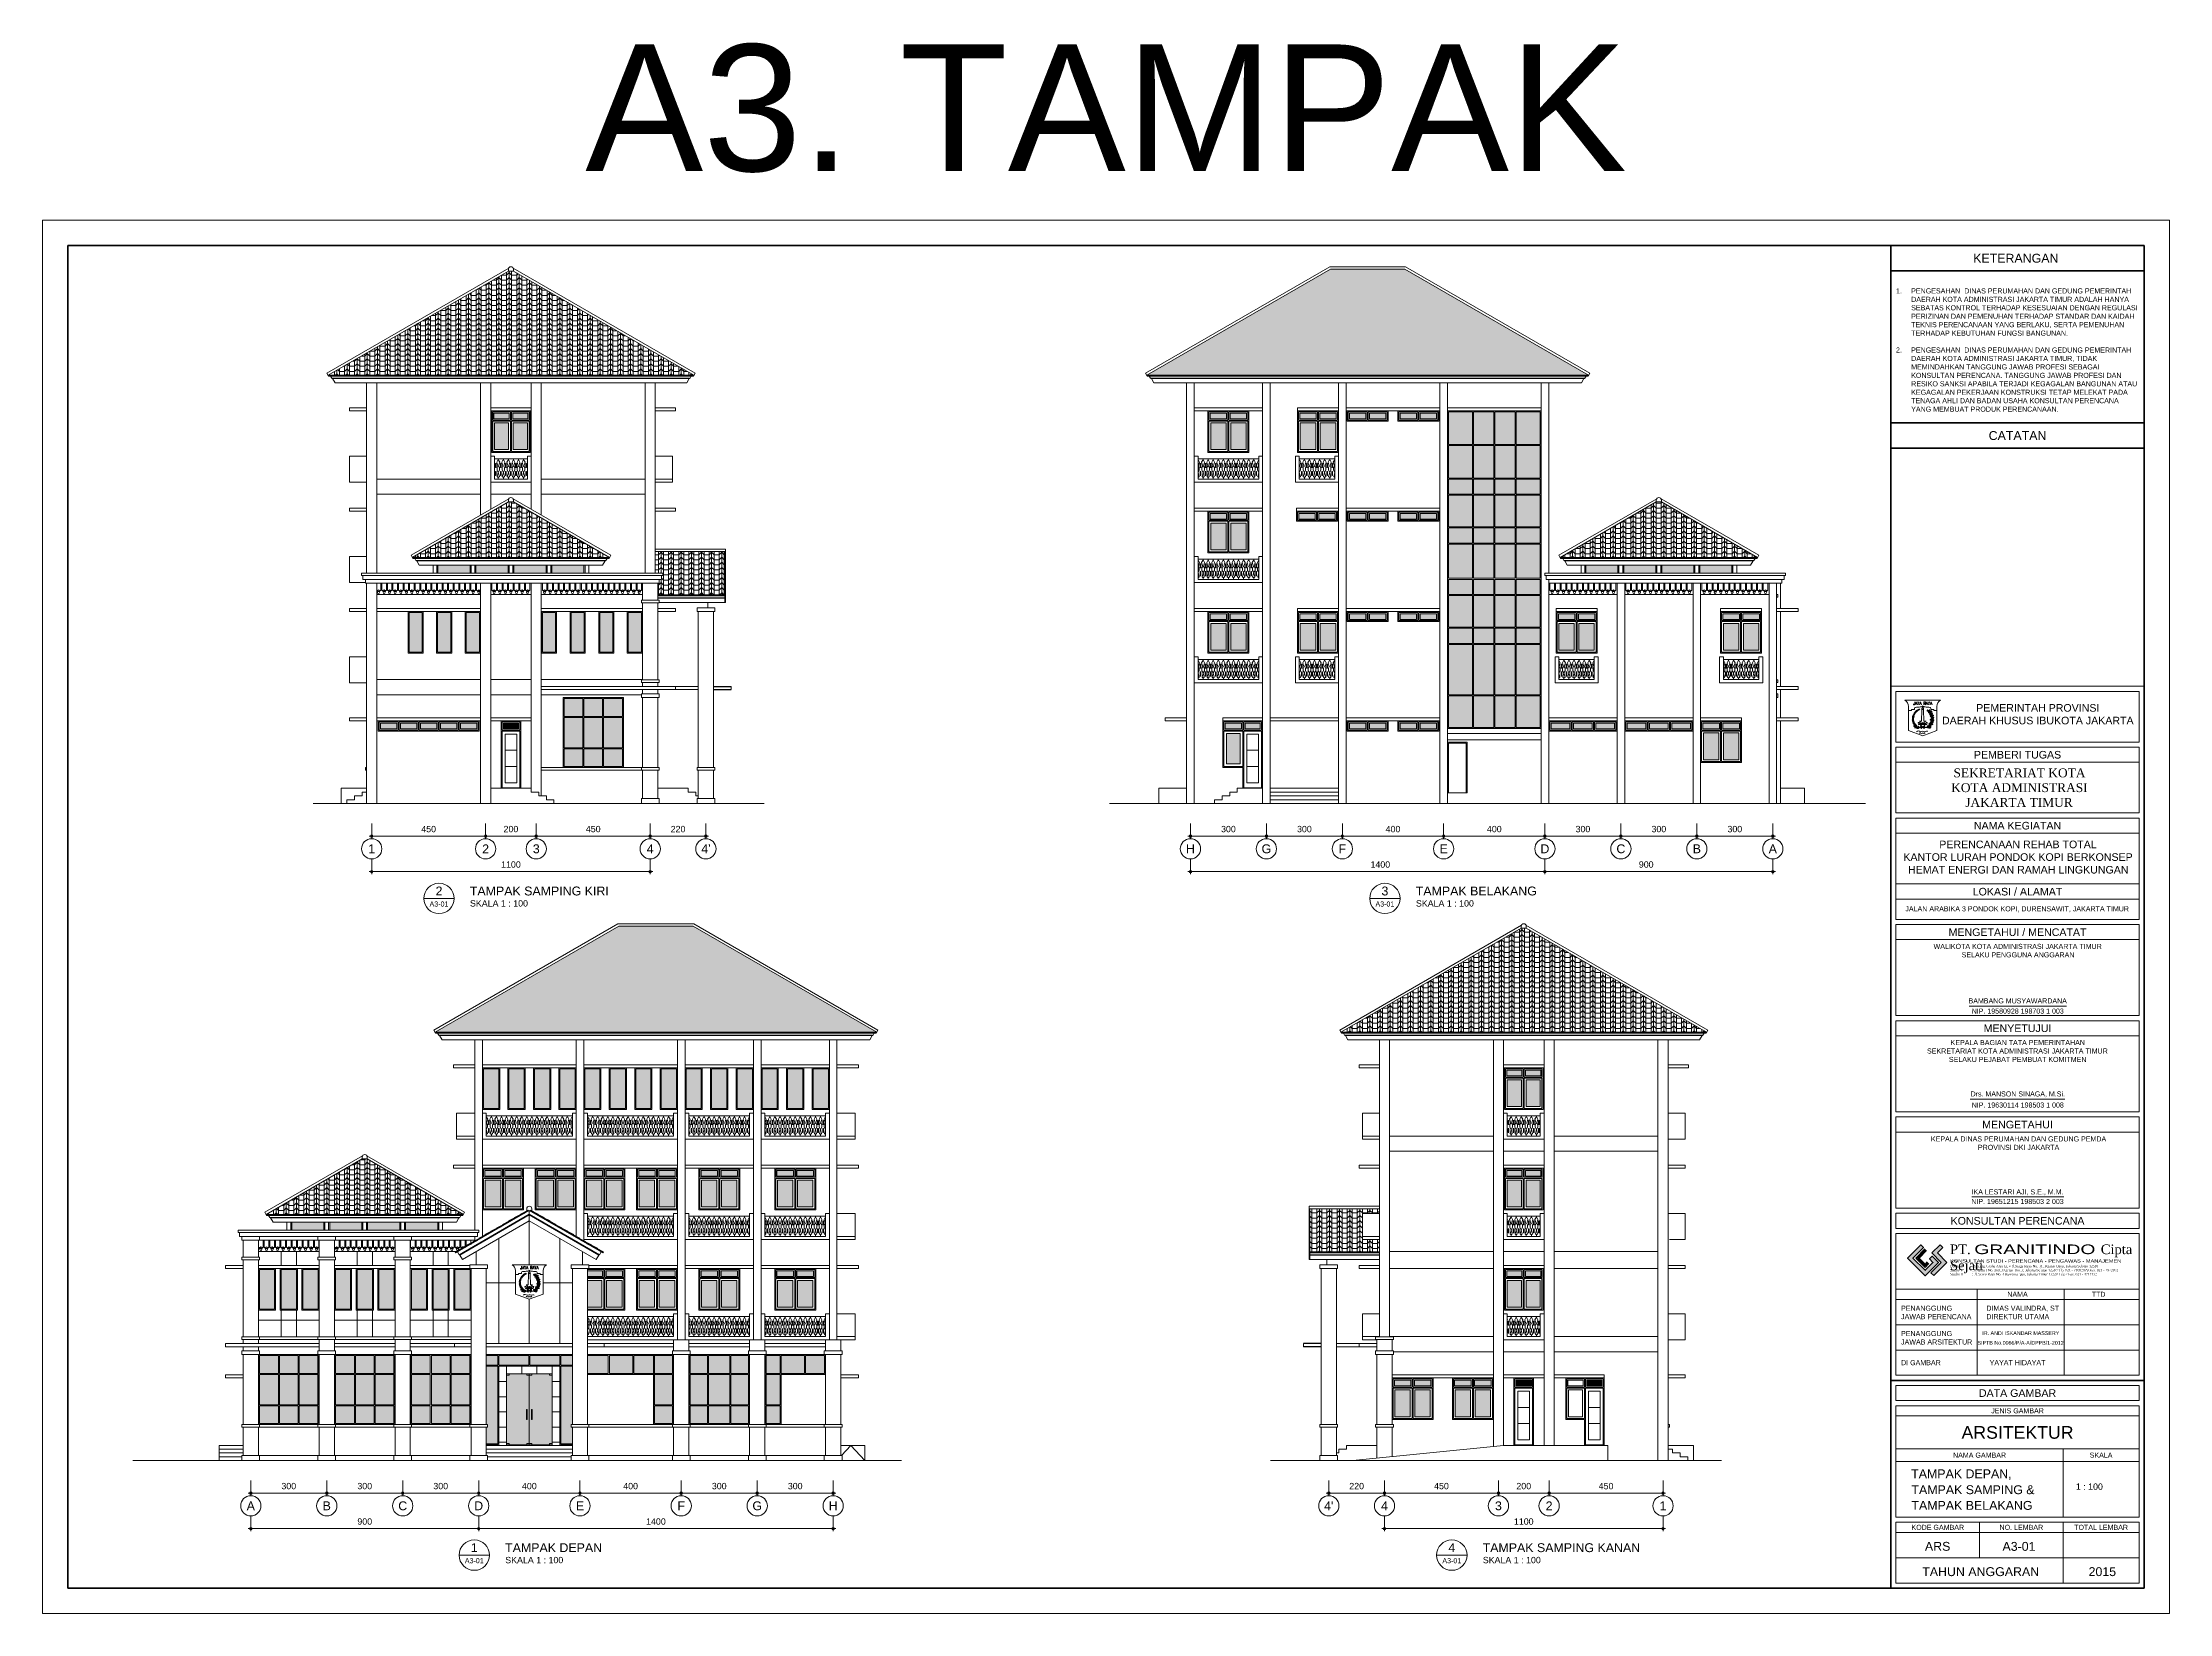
# Model space of a CAD drawing. Header units: millimetres. Extents: x -11 to 1625, y -267 to 195.
# Drawn here: x 1247.2 to 1331.2, y 118 to 180 of the extents above; entities that cross this region are included whole.
import ezdxf
from ezdxf.enums import TextEntityAlignment as Align

# ---------------------------------------------------------------- set-up
doc = ezdxf.new("R2010")
doc.units = ezdxf.units.MM
for name, color, linetype, lineweight in [('ars', 11, 'Continuous', 5), ('blk', 1, 'Continuous', 30), ('GEN', 11, 'Continuous', 5), ('GRS KOP', 1, 'Continuous', 35), ('kap', 71, 'Continuous', 15), ('kop', 7, 'Continuous', 20), ('kus', 63, 'Continuous', 15), ('lan', 7, 'Continuous', 15), ('logo', 7, 'Continuous', 50), ('not', 7, 'Continuous', 20), ('sol kaca', 9, 'Continuous', 0), ('tem', 5, 'Continuous', 20), ('u', 6, 'Continuous', 20)]:
    doc.layers.add(name, color=color, linetype=linetype, lineweight=lineweight)
doc.styles.add('BARU', font='complex.shx')
doc.styles.add('S', font='SIMPLEX', dxfattribs={"width": 1.1})
doc.styles.add('simplek', font='simplex.shx')
doc.styles.get("Standard").update_dxf_attribs({"font": 'ARIALUNI.TTF'})
doc.dimstyles.new('SK100', dxfattribs={"dimtxt": 0.25, "dimasz": 0.1, "dimexe": 0.1, "dimexo": 0, "dimgap": 0.15, "dimtad": 1, "dimdec": 0, "dimlfac": 100, "dimzin": 12, "dimdsep": 46, "dimtxsty": 'Standard', "dimblk": 'BULAT', "dimcen": 0.1, "dimclrd": 256, "dimclre": 256, "dimclrt": 256, "dimadec": 0, "dimazin": 3, "dimtfac": 1, "dimtdec": 0, "dimtofl": 0, "dimtmove": 0, "dimatfit": 3, "dimldrblk": 'BULAT', "dimfxl": 0, "dimtolj": 1, "dimtzin": 0, "dimlwd": -1, "dimlwe": -1, "dimarcsym": 0})
pattern_1 = [(90, (1254.3393, 68.03694), (-0.4, 2e-17), []), (90, (1254.4393, 68.03694), (-0.4, 2e-17), []), (90, (1254.5393, 68.03694), (-0.4, 2e-17), []), (45, (1254.33931, 68.03694), (1e-17, 0.2), [0.14142136, -0.4242641]), (135, (1254.53931, 68.03694), (-1e-17, -0.2), [0.14142136, -0.4242641]), (0, (1254.5393, 68.03694), (0, 0.2), [0.2, -0.2])]

msp = doc.modelspace()

# ---------------------------------------------------------------- texts
at = {"layer": 'kop', "color": 5, "style": 'BARU', "width": 0.9}
msp.add_text('JAYA RAYA', height=0.11657143, dxfattribs=at).set_placement((1266.4393095, 131.6499991), align=Align.MIDDLE)
at = {"layer": 'not', "insert": (1289.214162, 174.8690699), "char_height": 5, "attachment_point": 7, "style": 'simplek'}
msp.add_mtext('\\pi-20.566;{\\f@Arial Unicode MS|b0|i0|c0|p34;A3. TAMPAK}', dxfattribs=at)

# ---------------------------------------------------------------- blocks, each defined once
blk = doc.blocks.new('BULAT')
for p, q in [((-1, 0), (1, 0)), ((0, -1), (0, 1))]:
    blk.add_line(p, q)
blk.add_circle((0, 0), 0.5)
blk = doc.blocks.new('*D37')
at = {"layer": 'Defpoints', "color": 0, "ltscale": 0.15}
for p in [(1272.439, 123.249), (1275.439, 123.249), (1275.439, 122.749)]:
    blk.add_point(p, dxfattribs=at)
at = {"layer": 'u', "ltscale": 0.15}
for p, q in [((1272.439, 123.249), (1272.439, 122.649)), ((1272.539, 122.749), (1275.339, 122.749)), ((1275.439, 123.249), (1275.439, 122.649))]:
    blk.add_line(p, q, dxfattribs=at)
at = {"layer": 'u', "ltscale": 0.15, "xscale": 0.1, "yscale": 0.1, "zscale": 0.1, "rotation": 180}
blk.add_blockref('BULAT', (1272.439, 122.749), dxfattribs=at)
at = {"layer": 'u', "ltscale": 0.15, "xscale": 0.1, "yscale": 0.1, "zscale": 0.1}
blk.add_blockref('BULAT', (1275.439, 122.749), dxfattribs=at)
at = {"layer": 'u', "ltscale": 0.15, "insert": (1273.939, 123.027), "char_height": 0.25, "attachment_point": 5}
blk.add_mtext('\\A1;300', dxfattribs=at)
blk = doc.blocks.new('*D38')
at = {"layer": 'Defpoints', "color": 0, "ltscale": 0.15}
for p in [(1268.439, 123.249), (1272.439, 123.249), (1272.439, 122.749)]:
    blk.add_point(p, dxfattribs=at)
at = {"layer": 'u', "ltscale": 0.15}
for p, q in [((1268.439, 123.249), (1268.439, 122.649)), ((1268.539, 122.749), (1272.339, 122.749)), ((1272.439, 123.249), (1272.439, 122.649))]:
    blk.add_line(p, q, dxfattribs=at)
at = {"layer": 'u', "ltscale": 0.15, "xscale": 0.1, "yscale": 0.1, "zscale": 0.1, "rotation": 180}
blk.add_blockref('BULAT', (1268.439, 122.749), dxfattribs=at)
at = {"layer": 'u', "ltscale": 0.15, "xscale": 0.1, "yscale": 0.1, "zscale": 0.1}
blk.add_blockref('BULAT', (1272.439, 122.749), dxfattribs=at)
at = {"layer": 'u', "ltscale": 0.15, "insert": (1270.439, 123.027), "char_height": 0.25, "attachment_point": 5}
blk.add_mtext('\\A1;400', dxfattribs=at)
blk = doc.blocks.new('*D35')
at = {"layer": 'Defpoints', "color": 0, "ltscale": 0.15}
for p in [(1275.439, 123.249), (1278.439, 123.249), (1278.439, 122.749)]:
    blk.add_point(p, dxfattribs=at)
at = {"layer": 'u', "ltscale": 0.15}
for p, q in [((1275.439, 123.249), (1275.439, 122.649)), ((1275.539, 122.749), (1278.339, 122.749)), ((1278.439, 123.249), (1278.439, 122.649))]:
    blk.add_line(p, q, dxfattribs=at)
at = {"layer": 'u', "ltscale": 0.15, "xscale": 0.1, "yscale": 0.1, "zscale": 0.1, "rotation": 180}
blk.add_blockref('BULAT', (1275.439, 122.749), dxfattribs=at)
at = {"layer": 'u', "ltscale": 0.15, "xscale": 0.1, "yscale": 0.1, "zscale": 0.1}
blk.add_blockref('BULAT', (1278.439, 122.749), dxfattribs=at)
at = {"layer": 'u', "ltscale": 0.15, "insert": (1276.939, 123.027), "char_height": 0.25, "attachment_point": 5}
blk.add_mtext('\\A1;300', dxfattribs=at)
blk = doc.blocks.new('*D36')
at = {"layer": 'Defpoints', "color": 0, "ltscale": 0.15}
for p in [(1264.439, 121.849), (1278.439, 121.849), (1278.439, 121.349)]:
    blk.add_point(p, dxfattribs=at)
at = {"layer": 'u', "ltscale": 0.15}
for p, q in [((1264.439, 121.849), (1264.439, 121.249)), ((1278.439, 121.849), (1278.439, 121.249)), ((1264.539, 121.349), (1278.339, 121.349))]:
    blk.add_line(p, q, dxfattribs=at)
at = {"layer": 'u', "ltscale": 0.15, "xscale": 0.1, "yscale": 0.1, "zscale": 0.1, "rotation": 180}
blk.add_blockref('BULAT', (1264.439, 121.349), dxfattribs=at)
at = {"layer": 'u', "ltscale": 0.15, "xscale": 0.1, "yscale": 0.1, "zscale": 0.1}
blk.add_blockref('BULAT', (1278.439, 121.349), dxfattribs=at)
at = {"layer": 'u', "ltscale": 0.15, "insert": (1271.439, 121.627), "char_height": 0.25, "attachment_point": 5}
blk.add_mtext('\\A1;1400', dxfattribs=at)
blk = doc.blocks.new('*D39')
at = {"layer": 'Defpoints', "color": 0, "ltscale": 0.15}
for p in [(1264.439, 123.249), (1268.439, 123.249), (1268.439, 122.749)]:
    blk.add_point(p, dxfattribs=at)
at = {"layer": 'u', "ltscale": 0.15}
for p, q in [((1264.439, 123.249), (1264.439, 122.649)), ((1264.539, 122.749), (1268.339, 122.749)), ((1268.439, 123.249), (1268.439, 122.649))]:
    blk.add_line(p, q, dxfattribs=at)
at = {"layer": 'u', "ltscale": 0.15, "xscale": 0.1, "yscale": 0.1, "zscale": 0.1, "rotation": 180}
blk.add_blockref('BULAT', (1264.439, 122.749), dxfattribs=at)
at = {"layer": 'u', "ltscale": 0.15, "xscale": 0.1, "yscale": 0.1, "zscale": 0.1}
blk.add_blockref('BULAT', (1268.439, 122.749), dxfattribs=at)
at = {"layer": 'u', "ltscale": 0.15, "insert": (1266.439, 123.027), "char_height": 0.25, "attachment_point": 5}
blk.add_mtext('\\A1;400', dxfattribs=at)
blk = doc.blocks.new('*D40')
at = {"layer": 'Defpoints', "color": 0, "ltscale": 0.15}
for p in [(1261.439, 123.249), (1264.439, 123.249), (1264.439, 122.749)]:
    blk.add_point(p, dxfattribs=at)
at = {"layer": 'u', "ltscale": 0.15}
for p, q in [((1261.439, 123.249), (1261.439, 122.649)), ((1261.539, 122.749), (1264.339, 122.749)), ((1264.439, 123.249), (1264.439, 122.649))]:
    blk.add_line(p, q, dxfattribs=at)
at = {"layer": 'u', "ltscale": 0.15, "xscale": 0.1, "yscale": 0.1, "zscale": 0.1, "rotation": 180}
blk.add_blockref('BULAT', (1261.439, 122.749), dxfattribs=at)
at = {"layer": 'u', "ltscale": 0.15, "xscale": 0.1, "yscale": 0.1, "zscale": 0.1}
blk.add_blockref('BULAT', (1264.439, 122.749), dxfattribs=at)
at = {"layer": 'u', "ltscale": 0.15, "insert": (1262.939, 123.027), "char_height": 0.25, "attachment_point": 5}
blk.add_mtext('\\A1;300', dxfattribs=at)
blk = doc.blocks.new('*D41')
at = {"layer": 'Defpoints', "color": 0, "ltscale": 0.15}
for p in [(1258.439, 123.249), (1261.439, 123.249), (1261.439, 122.749)]:
    blk.add_point(p, dxfattribs=at)
at = {"layer": 'u', "ltscale": 0.15}
for p, q in [((1258.439, 123.249), (1258.439, 122.649)), ((1258.539, 122.749), (1261.339, 122.749)), ((1261.439, 123.249), (1261.439, 122.649))]:
    blk.add_line(p, q, dxfattribs=at)
at = {"layer": 'u', "ltscale": 0.15, "xscale": 0.1, "yscale": 0.1, "zscale": 0.1, "rotation": 180}
blk.add_blockref('BULAT', (1258.439, 122.749), dxfattribs=at)
at = {"layer": 'u', "ltscale": 0.15, "xscale": 0.1, "yscale": 0.1, "zscale": 0.1}
blk.add_blockref('BULAT', (1261.439, 122.749), dxfattribs=at)
at = {"layer": 'u', "ltscale": 0.15, "insert": (1259.939, 123.027), "char_height": 0.25, "attachment_point": 5}
blk.add_mtext('\\A1;300', dxfattribs=at)
blk = doc.blocks.new('*D42')
at = {"layer": 'Defpoints', "color": 0, "ltscale": 0.15}
for p in [(1255.439, 123.249), (1258.439, 123.249), (1258.439, 122.749)]:
    blk.add_point(p, dxfattribs=at)
at = {"layer": 'u', "ltscale": 0.15}
for p, q in [((1255.439, 123.249), (1255.439, 122.649)), ((1255.539, 122.749), (1258.339, 122.749)), ((1258.439, 123.249), (1258.439, 122.649))]:
    blk.add_line(p, q, dxfattribs=at)
at = {"layer": 'u', "ltscale": 0.15, "xscale": 0.1, "yscale": 0.1, "zscale": 0.1, "rotation": 180}
blk.add_blockref('BULAT', (1255.439, 122.749), dxfattribs=at)
at = {"layer": 'u', "ltscale": 0.15, "xscale": 0.1, "yscale": 0.1, "zscale": 0.1}
blk.add_blockref('BULAT', (1258.439, 122.749), dxfattribs=at)
at = {"layer": 'u', "ltscale": 0.15, "insert": (1256.939, 123.027), "char_height": 0.25, "attachment_point": 5}
blk.add_mtext('\\A1;300', dxfattribs=at)
blk = doc.blocks.new('*D43')
at = {"layer": 'Defpoints', "color": 0, "ltscale": 0.15}
for p in [(1255.439, 121.849), (1264.439, 121.849), (1264.439, 121.349)]:
    blk.add_point(p, dxfattribs=at)
at = {"layer": 'u', "ltscale": 0.15}
for p, q in [((1255.439, 121.849), (1255.439, 121.249)), ((1264.439, 121.849), (1264.439, 121.249)), ((1255.539, 121.349), (1264.339, 121.349))]:
    blk.add_line(p, q, dxfattribs=at)
at = {"layer": 'u', "ltscale": 0.15, "xscale": 0.1, "yscale": 0.1, "zscale": 0.1, "rotation": 180}
blk.add_blockref('BULAT', (1255.439, 121.349), dxfattribs=at)
at = {"layer": 'u', "ltscale": 0.15, "xscale": 0.1, "yscale": 0.1, "zscale": 0.1}
blk.add_blockref('BULAT', (1264.439, 121.349), dxfattribs=at)
at = {"layer": 'u', "ltscale": 0.15, "insert": (1259.939, 121.627), "char_height": 0.25, "attachment_point": 5}
blk.add_mtext('\\A1;900', dxfattribs=at)
blk = doc.blocks.new('NAV')
blk.add_circle((0, -0.4), 0.4)
at = {"style": 'S', "width": 0.75, "flags": 4}
blk.add_attdef('AV', text='', height=0.3, dxfattribs=at).set_placement((0, -0.4), align=Align.MIDDLE)
blk = doc.blocks.new('*D46')
at = {"layer": 'Defpoints', "color": 0, "ltscale": 0.15}
for p in [(1295.549, 149.186), (1295.549, 148.686), (1298.549, 149.186)]:
    blk.add_point(p, dxfattribs=at)
at = {"layer": 'u', "ltscale": 0.15}
for p, q in [((1295.549, 149.186), (1295.549, 148.586)), ((1298.449, 148.686), (1295.649, 148.686)), ((1298.549, 149.186), (1298.549, 148.586))]:
    blk.add_line(p, q, dxfattribs=at)
at = {"layer": 'u', "ltscale": 0.15, "xscale": 0.1, "yscale": 0.1, "zscale": 0.1, "rotation": 180}
blk.add_blockref('BULAT', (1295.549, 148.686), dxfattribs=at)
at = {"layer": 'u', "ltscale": 0.15, "xscale": 0.1, "yscale": 0.1, "zscale": 0.1}
blk.add_blockref('BULAT', (1298.549, 148.686), dxfattribs=at)
at = {"layer": 'u', "ltscale": 0.15, "insert": (1297.049, 148.964), "char_height": 0.25, "attachment_point": 5}
blk.add_mtext('\\A1;300', dxfattribs=at)
blk = doc.blocks.new('*D47')
at = {"layer": 'Defpoints', "color": 0, "ltscale": 0.15}
for p in [(1298.549, 149.186), (1298.549, 148.686), (1302.549, 149.186)]:
    blk.add_point(p, dxfattribs=at)
at = {"layer": 'u', "ltscale": 0.15}
for p, q in [((1298.549, 149.186), (1298.549, 148.586)), ((1302.449, 148.686), (1298.649, 148.686)), ((1302.549, 149.186), (1302.549, 148.586))]:
    blk.add_line(p, q, dxfattribs=at)
at = {"layer": 'u', "ltscale": 0.15, "xscale": 0.1, "yscale": 0.1, "zscale": 0.1, "rotation": 180}
blk.add_blockref('BULAT', (1298.549, 148.686), dxfattribs=at)
at = {"layer": 'u', "ltscale": 0.15, "xscale": 0.1, "yscale": 0.1, "zscale": 0.1}
blk.add_blockref('BULAT', (1302.549, 148.686), dxfattribs=at)
at = {"layer": 'u', "ltscale": 0.15, "insert": (1300.549, 148.964), "char_height": 0.25, "attachment_point": 5}
blk.add_mtext('\\A1;400', dxfattribs=at)
blk = doc.blocks.new('*D48')
at = {"layer": 'Defpoints', "color": 0, "ltscale": 0.15}
for p in [(1292.549, 149.186), (1292.549, 148.686), (1295.549, 149.186)]:
    blk.add_point(p, dxfattribs=at)
at = {"layer": 'u', "ltscale": 0.15}
for p, q in [((1292.549, 149.186), (1292.549, 148.586)), ((1295.449, 148.686), (1292.649, 148.686)), ((1295.549, 149.186), (1295.549, 148.586))]:
    blk.add_line(p, q, dxfattribs=at)
at = {"layer": 'u', "ltscale": 0.15, "xscale": 0.1, "yscale": 0.1, "zscale": 0.1, "rotation": 180}
blk.add_blockref('BULAT', (1292.549, 148.686), dxfattribs=at)
at = {"layer": 'u', "ltscale": 0.15, "xscale": 0.1, "yscale": 0.1, "zscale": 0.1}
blk.add_blockref('BULAT', (1295.549, 148.686), dxfattribs=at)
at = {"layer": 'u', "ltscale": 0.15, "insert": (1294.049, 148.964), "char_height": 0.25, "attachment_point": 5}
blk.add_mtext('\\A1;300', dxfattribs=at)
blk = doc.blocks.new('*D49')
at = {"layer": 'Defpoints', "color": 0, "ltscale": 0.15}
for p in [(1292.549, 147.786), (1292.549, 147.286), (1306.549, 147.786)]:
    blk.add_point(p, dxfattribs=at)
at = {"layer": 'u', "ltscale": 0.15}
for p, q in [((1292.549, 147.786), (1292.549, 147.186)), ((1306.449, 147.286), (1292.649, 147.286)), ((1306.549, 147.786), (1306.549, 147.186))]:
    blk.add_line(p, q, dxfattribs=at)
at = {"layer": 'u', "ltscale": 0.15, "xscale": 0.1, "yscale": 0.1, "zscale": 0.1, "rotation": 180}
blk.add_blockref('BULAT', (1292.549, 147.286), dxfattribs=at)
at = {"layer": 'u', "ltscale": 0.15, "xscale": 0.1, "yscale": 0.1, "zscale": 0.1}
blk.add_blockref('BULAT', (1306.549, 147.286), dxfattribs=at)
at = {"layer": 'u', "ltscale": 0.15, "insert": (1300.049, 147.564), "char_height": 0.25, "attachment_point": 5}
blk.add_mtext('\\A1;1400', dxfattribs=at)
blk = doc.blocks.new('*D50')
at = {"layer": 'Defpoints', "color": 0, "ltscale": 0.15}
for p in [(1302.549, 149.186), (1302.549, 148.686), (1306.549, 149.186)]:
    blk.add_point(p, dxfattribs=at)
at = {"layer": 'u', "ltscale": 0.15}
for p, q in [((1302.549, 149.186), (1302.549, 148.586)), ((1306.449, 148.686), (1302.649, 148.686)), ((1306.549, 149.186), (1306.549, 148.586))]:
    blk.add_line(p, q, dxfattribs=at)
at = {"layer": 'u', "ltscale": 0.15, "xscale": 0.1, "yscale": 0.1, "zscale": 0.1, "rotation": 180}
blk.add_blockref('BULAT', (1302.549, 148.686), dxfattribs=at)
at = {"layer": 'u', "ltscale": 0.15, "xscale": 0.1, "yscale": 0.1, "zscale": 0.1}
blk.add_blockref('BULAT', (1306.549, 148.686), dxfattribs=at)
at = {"layer": 'u', "ltscale": 0.15, "insert": (1304.549, 148.964), "char_height": 0.25, "attachment_point": 5}
blk.add_mtext('\\A1;400', dxfattribs=at)
blk = doc.blocks.new('*D51')
at = {"layer": 'Defpoints', "color": 0, "ltscale": 0.15}
for p in [(1306.549, 149.186), (1306.549, 148.686), (1309.549, 149.186)]:
    blk.add_point(p, dxfattribs=at)
at = {"layer": 'u', "ltscale": 0.15}
for p, q in [((1306.549, 149.186), (1306.549, 148.586)), ((1309.449, 148.686), (1306.649, 148.686)), ((1309.549, 149.186), (1309.549, 148.586))]:
    blk.add_line(p, q, dxfattribs=at)
at = {"layer": 'u', "ltscale": 0.15, "xscale": 0.1, "yscale": 0.1, "zscale": 0.1, "rotation": 180}
blk.add_blockref('BULAT', (1306.549, 148.686), dxfattribs=at)
at = {"layer": 'u', "ltscale": 0.15, "xscale": 0.1, "yscale": 0.1, "zscale": 0.1}
blk.add_blockref('BULAT', (1309.549, 148.686), dxfattribs=at)
at = {"layer": 'u', "ltscale": 0.15, "insert": (1308.049, 148.964), "char_height": 0.25, "attachment_point": 5}
blk.add_mtext('\\A1;300', dxfattribs=at)
blk = doc.blocks.new('*D52')
at = {"layer": 'Defpoints', "color": 0, "ltscale": 0.15}
for p in [(1309.549, 149.186), (1309.549, 148.686), (1312.549, 149.186)]:
    blk.add_point(p, dxfattribs=at)
at = {"layer": 'u', "ltscale": 0.15}
for p, q in [((1309.549, 149.186), (1309.549, 148.586)), ((1312.449, 148.686), (1309.649, 148.686)), ((1312.549, 149.186), (1312.549, 148.586))]:
    blk.add_line(p, q, dxfattribs=at)
at = {"layer": 'u', "ltscale": 0.15, "xscale": 0.1, "yscale": 0.1, "zscale": 0.1, "rotation": 180}
blk.add_blockref('BULAT', (1309.549, 148.686), dxfattribs=at)
at = {"layer": 'u', "ltscale": 0.15, "xscale": 0.1, "yscale": 0.1, "zscale": 0.1}
blk.add_blockref('BULAT', (1312.549, 148.686), dxfattribs=at)
at = {"layer": 'u', "ltscale": 0.15, "insert": (1311.049, 148.964), "char_height": 0.25, "attachment_point": 5}
blk.add_mtext('\\A1;300', dxfattribs=at)
blk = doc.blocks.new('*D53')
at = {"layer": 'Defpoints', "color": 0, "ltscale": 0.15}
for p in [(1312.549, 149.186), (1312.549, 148.686), (1315.549, 149.186)]:
    blk.add_point(p, dxfattribs=at)
at = {"layer": 'u', "ltscale": 0.15}
for p, q in [((1312.549, 149.186), (1312.549, 148.586)), ((1315.449, 148.686), (1312.649, 148.686)), ((1315.549, 149.186), (1315.549, 148.586))]:
    blk.add_line(p, q, dxfattribs=at)
at = {"layer": 'u', "ltscale": 0.15, "xscale": 0.1, "yscale": 0.1, "zscale": 0.1, "rotation": 180}
blk.add_blockref('BULAT', (1312.549, 148.686), dxfattribs=at)
at = {"layer": 'u', "ltscale": 0.15, "xscale": 0.1, "yscale": 0.1, "zscale": 0.1}
blk.add_blockref('BULAT', (1315.549, 148.686), dxfattribs=at)
at = {"layer": 'u', "ltscale": 0.15, "insert": (1314.049, 148.964), "char_height": 0.25, "attachment_point": 5}
blk.add_mtext('\\A1;300', dxfattribs=at)
blk = doc.blocks.new('*D54')
at = {"layer": 'Defpoints', "color": 0, "ltscale": 0.15}
for p in [(1306.549, 147.786), (1306.549, 147.286), (1315.549, 147.786)]:
    blk.add_point(p, dxfattribs=at)
at = {"layer": 'u', "ltscale": 0.15}
for p, q in [((1306.549, 147.786), (1306.549, 147.186)), ((1315.449, 147.286), (1306.649, 147.286)), ((1315.549, 147.786), (1315.549, 147.186))]:
    blk.add_line(p, q, dxfattribs=at)
at = {"layer": 'u', "ltscale": 0.15, "xscale": 0.1, "yscale": 0.1, "zscale": 0.1, "rotation": 180}
blk.add_blockref('BULAT', (1306.549, 147.286), dxfattribs=at)
at = {"layer": 'u', "ltscale": 0.15, "xscale": 0.1, "yscale": 0.1, "zscale": 0.1}
blk.add_blockref('BULAT', (1315.549, 147.286), dxfattribs=at)
at = {"layer": 'u', "ltscale": 0.15, "insert": (1310.549, 147.564), "char_height": 0.25, "attachment_point": 5}
blk.add_mtext('\\A1;900', dxfattribs=at)
blk = doc.blocks.new('Ndtpd')
blk.add_line((0.75, 0), (-0.75, 0))
blk.add_circle((0, 0), 0.747)
at = {"flags": 4}
for tag, height, p in [('NO', 0.5, (0, 0.15)), ('NOLBR', 0.3, (0, -0.4))]:
    blk.add_attdef(tag, text='', height=height, dxfattribs=at).set_placement(p, align=Align.CENTER)
for tag, p, height in [('NDTPD', (1.52, 0.15), 0.5), ('SKALA', (1.52, -0.4), 0.3)]:
    blk.add_attdef(tag, p, '', height=height, dxfattribs=at)
blk = doc.blocks.new('*D55')
at = {"layer": 'Defpoints', "color": 0, "ltscale": 0.15}
for p in [(1264.713, 149.186), (1266.713, 149.186), (1266.713, 148.686)]:
    blk.add_point(p, dxfattribs=at)
at = {"layer": 'u', "ltscale": 0.15}
for p, q in [((1264.713, 149.186), (1264.713, 148.586)), ((1264.813, 148.686), (1266.613, 148.686)), ((1266.713, 149.186), (1266.713, 148.586))]:
    blk.add_line(p, q, dxfattribs=at)
at = {"layer": 'u', "ltscale": 0.15, "xscale": 0.1, "yscale": 0.1, "zscale": 0.1, "rotation": 180}
blk.add_blockref('BULAT', (1264.713, 148.686), dxfattribs=at)
at = {"layer": 'u', "ltscale": 0.15, "xscale": 0.1, "yscale": 0.1, "zscale": 0.1}
blk.add_blockref('BULAT', (1266.713, 148.686), dxfattribs=at)
at = {"layer": 'u', "ltscale": 0.15, "insert": (1265.713, 148.964), "char_height": 0.25, "attachment_point": 5}
blk.add_mtext('\\A1;200', dxfattribs=at)
blk = doc.blocks.new('*D56')
at = {"layer": 'Defpoints', "color": 0, "ltscale": 0.15}
for p in [(1260.213, 149.186), (1264.713, 149.186), (1264.713, 148.686)]:
    blk.add_point(p, dxfattribs=at)
at = {"layer": 'u', "ltscale": 0.15}
for p, q in [((1260.213, 149.186), (1260.213, 148.586)), ((1260.313, 148.686), (1264.613, 148.686)), ((1264.713, 149.186), (1264.713, 148.586))]:
    blk.add_line(p, q, dxfattribs=at)
at = {"layer": 'u', "ltscale": 0.15, "xscale": 0.1, "yscale": 0.1, "zscale": 0.1, "rotation": 180}
blk.add_blockref('BULAT', (1260.213, 148.686), dxfattribs=at)
at = {"layer": 'u', "ltscale": 0.15, "xscale": 0.1, "yscale": 0.1, "zscale": 0.1}
blk.add_blockref('BULAT', (1264.713, 148.686), dxfattribs=at)
at = {"layer": 'u', "ltscale": 0.15, "insert": (1262.463, 148.964), "char_height": 0.25, "attachment_point": 5}
blk.add_mtext('\\A1;450', dxfattribs=at)
blk = doc.blocks.new('*D57')
at = {"layer": 'Defpoints', "color": 0, "ltscale": 0.15}
for p in [(1266.713, 149.186), (1271.213, 149.186), (1271.213, 148.686)]:
    blk.add_point(p, dxfattribs=at)
at = {"layer": 'u', "ltscale": 0.15}
for p, q in [((1266.713, 149.186), (1266.713, 148.586)), ((1266.813, 148.686), (1271.113, 148.686)), ((1271.213, 149.186), (1271.213, 148.586))]:
    blk.add_line(p, q, dxfattribs=at)
at = {"layer": 'u', "ltscale": 0.15, "xscale": 0.1, "yscale": 0.1, "zscale": 0.1, "rotation": 180}
blk.add_blockref('BULAT', (1266.713, 148.686), dxfattribs=at)
at = {"layer": 'u', "ltscale": 0.15, "xscale": 0.1, "yscale": 0.1, "zscale": 0.1}
blk.add_blockref('BULAT', (1271.213, 148.686), dxfattribs=at)
at = {"layer": 'u', "ltscale": 0.15, "insert": (1268.963, 148.964), "char_height": 0.25, "attachment_point": 5}
blk.add_mtext('\\A1;450', dxfattribs=at)
blk = doc.blocks.new('*D58')
at = {"layer": 'Defpoints', "color": 0, "ltscale": 0.15}
for p in [(1260.213, 147.786), (1271.213, 147.786), (1271.213, 147.286)]:
    blk.add_point(p, dxfattribs=at)
at = {"layer": 'u', "ltscale": 0.15}
for p, q in [((1260.213, 147.786), (1260.213, 147.186)), ((1260.313, 147.286), (1271.113, 147.286)), ((1271.213, 147.786), (1271.213, 147.186))]:
    blk.add_line(p, q, dxfattribs=at)
at = {"layer": 'u', "ltscale": 0.15, "xscale": 0.1, "yscale": 0.1, "zscale": 0.1, "rotation": 180}
blk.add_blockref('BULAT', (1260.213, 147.286), dxfattribs=at)
at = {"layer": 'u', "ltscale": 0.15, "xscale": 0.1, "yscale": 0.1, "zscale": 0.1}
blk.add_blockref('BULAT', (1271.213, 147.286), dxfattribs=at)
at = {"layer": 'u', "ltscale": 0.15, "insert": (1265.713, 147.564), "char_height": 0.25, "attachment_point": 5}
blk.add_mtext('\\A1;1100', dxfattribs=at)
blk = doc.blocks.new('*D62')
at = {"layer": 'Defpoints', "color": 0, "ltscale": 0.15}
for p in [(1271.213, 149.186), (1273.413, 149.186), (1273.413, 148.686)]:
    blk.add_point(p, dxfattribs=at)
at = {"layer": 'u', "ltscale": 0.15}
for p, q in [((1271.213, 149.186), (1271.213, 148.586)), ((1271.313, 148.686), (1273.313, 148.686)), ((1273.413, 149.186), (1273.413, 148.586))]:
    blk.add_line(p, q, dxfattribs=at)
at = {"layer": 'u', "ltscale": 0.15, "xscale": 0.1, "yscale": 0.1, "zscale": 0.1, "rotation": 180}
blk.add_blockref('BULAT', (1271.213, 148.686), dxfattribs=at)
at = {"layer": 'u', "ltscale": 0.15, "xscale": 0.1, "yscale": 0.1, "zscale": 0.1}
blk.add_blockref('BULAT', (1273.413, 148.686), dxfattribs=at)
at = {"layer": 'u', "ltscale": 0.15, "insert": (1272.313, 148.964), "char_height": 0.25, "attachment_point": 5}
blk.add_mtext('\\A1;220', dxfattribs=at)
blk = doc.blocks.new('*D63')
at = {"layer": 'Defpoints', "color": 0, "ltscale": 0.15}
for p in [(1304.713, 123.249), (1304.713, 122.749), (1306.713, 123.249)]:
    blk.add_point(p, dxfattribs=at)
at = {"layer": 'u', "ltscale": 0.15}
for p, q in [((1304.713, 123.249), (1304.713, 122.649)), ((1306.613, 122.749), (1304.813, 122.749)), ((1306.713, 123.249), (1306.713, 122.649))]:
    blk.add_line(p, q, dxfattribs=at)
at = {"layer": 'u', "ltscale": 0.15, "xscale": 0.1, "yscale": 0.1, "zscale": 0.1, "rotation": 180}
blk.add_blockref('BULAT', (1304.713, 122.749), dxfattribs=at)
at = {"layer": 'u', "ltscale": 0.15, "xscale": 0.1, "yscale": 0.1, "zscale": 0.1}
blk.add_blockref('BULAT', (1306.713, 122.749), dxfattribs=at)
at = {"layer": 'u', "ltscale": 0.15, "insert": (1305.713, 123.027), "char_height": 0.25, "attachment_point": 5}
blk.add_mtext('\\A1;200', dxfattribs=at)
blk = doc.blocks.new('*D64')
at = {"layer": 'Defpoints', "color": 0, "ltscale": 0.15}
for p in [(1306.713, 123.249), (1306.713, 122.749), (1311.213, 123.249)]:
    blk.add_point(p, dxfattribs=at)
at = {"layer": 'u', "ltscale": 0.15}
for p, q in [((1306.713, 123.249), (1306.713, 122.649)), ((1311.113, 122.749), (1306.813, 122.749)), ((1311.213, 123.249), (1311.213, 122.649))]:
    blk.add_line(p, q, dxfattribs=at)
at = {"layer": 'u', "ltscale": 0.15, "xscale": 0.1, "yscale": 0.1, "zscale": 0.1, "rotation": 180}
blk.add_blockref('BULAT', (1306.713, 122.749), dxfattribs=at)
at = {"layer": 'u', "ltscale": 0.15, "xscale": 0.1, "yscale": 0.1, "zscale": 0.1}
blk.add_blockref('BULAT', (1311.213, 122.749), dxfattribs=at)
at = {"layer": 'u', "ltscale": 0.15, "insert": (1308.963, 123.027), "char_height": 0.25, "attachment_point": 5}
blk.add_mtext('\\A1;450', dxfattribs=at)
blk = doc.blocks.new('*D65')
at = {"layer": 'Defpoints', "color": 0, "ltscale": 0.15}
for p in [(1300.213, 123.249), (1300.213, 122.749), (1304.713, 123.249)]:
    blk.add_point(p, dxfattribs=at)
at = {"layer": 'u', "ltscale": 0.15}
for p, q in [((1300.213, 123.249), (1300.213, 122.649)), ((1304.613, 122.749), (1300.313, 122.749)), ((1304.713, 123.249), (1304.713, 122.649))]:
    blk.add_line(p, q, dxfattribs=at)
at = {"layer": 'u', "ltscale": 0.15, "xscale": 0.1, "yscale": 0.1, "zscale": 0.1, "rotation": 180}
blk.add_blockref('BULAT', (1300.213, 122.749), dxfattribs=at)
at = {"layer": 'u', "ltscale": 0.15, "xscale": 0.1, "yscale": 0.1, "zscale": 0.1}
blk.add_blockref('BULAT', (1304.713, 122.749), dxfattribs=at)
at = {"layer": 'u', "ltscale": 0.15, "insert": (1302.463, 123.027), "char_height": 0.25, "attachment_point": 5}
blk.add_mtext('\\A1;450', dxfattribs=at)
blk = doc.blocks.new('*D66')
at = {"layer": 'Defpoints', "color": 0, "ltscale": 0.15}
for p in [(1300.213, 121.849), (1311.213, 121.849), (1300.213, 121.349)]:
    blk.add_point(p, dxfattribs=at)
at = {"layer": 'u', "ltscale": 0.15}
for p, q in [((1300.213, 121.849), (1300.213, 121.249)), ((1311.213, 121.849), (1311.213, 121.249)), ((1311.113, 121.349), (1300.313, 121.349))]:
    blk.add_line(p, q, dxfattribs=at)
at = {"layer": 'u', "ltscale": 0.15, "xscale": 0.1, "yscale": 0.1, "zscale": 0.1, "rotation": 180}
blk.add_blockref('BULAT', (1300.213, 121.349), dxfattribs=at)
at = {"layer": 'u', "ltscale": 0.15, "xscale": 0.1, "yscale": 0.1, "zscale": 0.1}
blk.add_blockref('BULAT', (1311.213, 121.349), dxfattribs=at)
at = {"layer": 'u', "ltscale": 0.15, "insert": (1305.713, 121.627), "char_height": 0.25, "attachment_point": 5}
blk.add_mtext('\\A1;1100', dxfattribs=at)
blk = doc.blocks.new('*D67')
at = {"layer": 'Defpoints', "color": 0, "ltscale": 0.15}
for p in [(1298.013, 123.249), (1298.013, 122.749), (1300.213, 123.249)]:
    blk.add_point(p, dxfattribs=at)
at = {"layer": 'u', "ltscale": 0.15}
for p, q in [((1298.013, 123.249), (1298.013, 122.649)), ((1300.113, 122.749), (1298.113, 122.749)), ((1300.213, 123.249), (1300.213, 122.649))]:
    blk.add_line(p, q, dxfattribs=at)
at = {"layer": 'u', "ltscale": 0.15, "xscale": 0.1, "yscale": 0.1, "zscale": 0.1, "rotation": 180}
blk.add_blockref('BULAT', (1298.013, 122.749), dxfattribs=at)
at = {"layer": 'u', "ltscale": 0.15, "xscale": 0.1, "yscale": 0.1, "zscale": 0.1}
blk.add_blockref('BULAT', (1300.213, 122.749), dxfattribs=at)
at = {"layer": 'u', "ltscale": 0.15, "insert": (1299.113, 123.027), "char_height": 0.25, "attachment_point": 5}
blk.add_mtext('\\A1;220', dxfattribs=at)
blk = doc.blocks.new('logo granitindo baru')
at = {"layer": 'logo'}
for points in [[(1.03, 1.463), (0.916, 1.574), (0.366, 1.024), (1.1, 0.289), (1.652, 0.843), (1.392, 1.098), (1.281, 0.987), (1.423, 0.84), (1.102, 0.519), (0.594, 1.025)], [(1.721, 1.576), (1.381, 1.236), (1.771, 0.842), (1.341, 0.407), (1.454, 0.294), (2.001, 0.844), (1.609, 1.237), (1.835, 1.464)]]:
    blk.add_hatch(color=8, dxfattribs=at).paths.add_polyline_path(points)
blk.add_lwpolyline([(1.03, 1.463), (0.916, 1.574), (0.366, 1.024), (1.1, 0.289), (1.652, 0.843), (1.392, 1.098), (1.281, 0.987), (1.423, 0.84), (1.102, 0.519), (0.594, 1.025), (1.03, 1.463), (0.916, 1.574)], dxfattribs=at)
at = {"layer": 'logo', "lineweight": 13}
for points in [[(1.089, 1.403), (0.713, 1.026), (1.101, 0.638), (1.258, 0.794)], [(1.112, 1.38), (0.759, 1.026), (1.101, 0.683), (1.235, 0.817)], [(1.134, 1.357), (0.803, 1.026), (1.101, 0.728), (1.213, 0.839)], [(1.157, 1.334), (0.85, 1.026), (1.101, 0.775), (1.189, 0.863)]]:
    blk.add_lwpolyline(points, dxfattribs=at)
at = {"layer": 'logo', "lineweight": 0}
blk.add_lwpolyline([(1.721, 1.576), (1.381, 1.236), (1.771, 0.842), (1.341, 0.407), (1.454, 0.294), (2.001, 0.844), (1.609, 1.237), (1.835, 1.464), (1.721, 1.576)], dxfattribs=at)
at = {"layer": 'logo', "insert": (2.134, 0.975), "char_height": 0.1, "attachment_point": 1}
blk.add_mtext_dynamic_manual_height_columns('{\\f@Arial Unicode MS|b0|i0|c0|p34;\\H1.4x;\\W1.2;KONSULTAN STUDI - PERENCANA - PENGAWAS - MANAJEMEN\\fTimes New Roman|b0|i0|c0|p18;\\P\\pt0.9;\\H0.71429x;\\W1;Domisili ^I: Gedung Graha Arsa Lt. 4 Jl.Siaga Raya No. 31, Pejaten Barat, Jakarta Selatan 12510\\PStudio I ^I: Jl. Batu I No. 36A, Pejaten Timur, Jakarta Selatan 12510 Tlp. 021 - 71082879 Fax. 021 - 7972072\\PStudio II          : Jl. Sawo Raya No. 4 Rawamangun, Jakarta Timur 13220 Telp / Fax. 021 - 4717152}', width=9.56937, gutter_width=0, heights=[1.67], dxfattribs=at)
at = {"layer": 'logo', "insert": (2.134, 1.589), "char_height": 0.4, "width": 7.66452, "attachment_point": 1}
blk.add_mtext('{\\fTimes New Roman|b0|i0|c0|p18;PT. \\fCityBlueprint|b0|i0|c2|p2;\\W1.5;GRANITINDO \\fTimes New Roman|b0|i0|c0|p18;\\W1;Cipta Sejati}', dxfattribs=at)
blk = doc.blocks.new('kop')
at = {"layer": 'ars'}
for p, q in [((74.521, 35.599), (74.496, 35.614)), ((74.534, 35.595), (74.538, 35.581)), ((74.578, 35.526), (74.553, 35.541)), ((74.578, 35.526), (74.581, 35.555)), ((74.6, 35.468), (74.612, 35.457)), ((74.614, 35.467), (74.614, 35.452)), ((74.634, 35.366), (74.615, 35.388)), ((74.631, 35.289), (74.635, 35.273)), ((74.634, 35.366), (74.643, 35.394)), ((74.642, 35.304), (74.637, 35.29)), ((74.472, 34.989), (74.502, 34.992)), ((74.537, 35.048), (74.537, 35.078)), ((74.552, 35.066), (74.578, 35.081)), ((74.621, 35.202), (74.607, 35.228)), ((74.621, 35.202), (74.64, 35.225))]:
    blk.add_line(p, q, dxfattribs=at)
for centre, radius, start, end in [((73.816, 35.253), 0.061, 2.2926, 66.75394), ((73.901, 35.312), 0.061, 182.2926, 246.75394), ((73.906, 35.362), 0.061, 172.39949, 236.86083), ((73.812, 35.319), 0.061, 352.39949, 56.86083), ((73.916, 35.414), 0.061, 164.61904, 229.08037), ((73.817, 35.384), 0.061, 344.61904, 49.08037), ((73.933, 35.316), 0.061, 120.67989, 185.14122), ((74.278, 35.315), 0.405, 114.0856, 237.63251), ((73.842, 35.364), 0.061, 300.67989, 5.14122), ((73.923, 35.456), 0.0488, 158.86486, 223.3262), ((73.936, 35.271), 0.061, 130.573, 195.03434), ((73.852, 35.424), 0.061, 292.89943, 357.36077), ((73.937, 35.365), 0.061, 112.89943, 177.36077), ((73.842, 35.44), 0.0488, 338.86486, 43.3262), ((73.837, 35.302), 0.061, 310.573, 15.03434), ((73.873, 35.469), 0.0488, 287.14526, 351.60659), ((73.935, 35.415), 0.0488, 107.14526, 171.60659), ((73.942, 35.493), 0.0488, 150.29963, 214.76097), ((73.859, 35.489), 0.0488, 330.29963, 34.76097), ((73.948, 35.451), 0.0488, 98.58003, 163.04136), ((73.894, 35.513), 0.0488, 278.58003, 343.04136), ((73.961, 35.528), 0.0488, 145.79893, 210.26027), ((73.879, 35.531), 0.0488, 325.79893, 30.26027), ((73.916, 35.552), 0.0488, 274.07933, 338.54067), ((73.965, 35.485), 0.0488, 94.07933, 158.54067), ((73.985, 35.56), 0.0488, 139.36791, 203.82924), ((73.904, 35.572), 0.0488, 319.36791, 23.82924), ((73.984, 35.517), 0.0488, 87.6483, 152.10964), ((73.943, 35.589), 0.0488, 267.6483, 332.10964), ((74.012, 35.589), 0.0488, 133.84164, 198.30297), ((73.932, 35.609), 0.0488, 313.84164, 18.30297), ((74.007, 35.547), 0.0488, 82.12203, 146.58337), ((73.973, 35.622), 0.0488, 262.12203, 326.58337), ((74.036, 35.612), 0.0439, 126.62395, 191.08528), ((73.967, 35.639), 0.0439, 306.62395, 11.08528), ((74.026, 35.575), 0.0439, 74.90434, 139.36568), ((74.005, 35.646), 0.0439, 254.90434, 319.36568), ((74, 35.656), 0.0352, 303.96096, 8.42229), ((74.054, 35.632), 0.0352, 123.96096, 188.42229), ((74.045, 35.603), 0.0352, 72.24135, 136.70269), ((74.03, 35.66), 0.0352, 252.24135, 316.70269), ((74.027, 35.676), 0.0352, 297.74061, 2.20194), ((74.078, 35.647), 0.0352, 117.74061, 182.20194), ((74.066, 35.619), 0.0352, 66.021, 130.48234), ((74.057, 35.677), 0.0352, 246.021, 310.48234), ((74.097, 35.661), 0.0281, 113.40069, 177.86202), ((74.058, 35.688), 0.0281, 293.40069, 357.86202), ((74.086, 35.64), 0.0281, 61.68108, 126.14242), ((74.082, 35.687), 0.0281, 241.68108, 306.14242), ((74.082, 35.701), 0.0281, 293.40069, 357.86202), ((74.121, 35.674), 0.0281, 113.40069, 177.86202), ((74.11, 35.653), 0.0281, 61.68108, 126.14242), ((74.106, 35.7), 0.0281, 241.68108, 306.14242), ((74.117, 35.713), 0.0281, 260.93685, 325.39819), ((74.136, 35.669), 0.0281, 80.93685, 145.39819), ((74.232, 35.315), 0.405, 302.36749, 44.48513), ((74.485, 35.674), 0.0613, 235.51536, 280.6207), ((74.445, 35.613), 0.0507, 1.42482, 71.62404), ((74.541, 35.601), 0.0613, 235.51536, 280.6207), ((74.589, 35.652), 0.0795, 151.18188, 225.99565), ((74.502, 35.54), 0.0507, 1.42482, 71.62404), ((74.526, 35.44), 0.0795, 20.9123, 95.72607), ((74.592, 35.547), 0.0795, 200.9123, 275.72607), ((74.464, 35.633), 0.0795, 331.18188, 45.99565), ((74.611, 35.596), 0.0507, 162.59462, 232.79384), ((74.623, 35.449), 0.0613, 217.22881, 262.33415), ((74.538, 35.6), 0.0613, 313.59796, 358.7033), ((74.663, 35.361), 0.0795, 171.16409, 245.97786), ((74.552, 35.301), 0.0795, 351.16409, 65.97786), ((74.566, 35.403), 0.0507, 343.13827, 53.33749), ((74.562, 35.252), 0.0507, 331.52956, 41.72878), ((74.684, 35.504), 0.0795, 133.19986, 208.01363), ((74.559, 35.525), 0.0795, 313.19986, 28.01363), ((74.682, 35.427), 0.0507, 150.06789, 220.26711), ((74.688, 35.241), 0.0507, 128.27812, 198.47734), ((74.721, 35.315), 0.0795, 113.30268, 188.11645), ((74.611, 35.377), 0.0795, 293.30268, 8.11645), ((74.611, 35.447), 0.0613, 301.07123, 346.17657), ((73.829, 35.191), 0.061, 12.66278, 77.12411), ((73.902, 35.264), 0.061, 192.66278, 257.12411), ((73.907, 35.225), 0.061, 200.21515, 264.67648), ((73.844, 35.143), 0.061, 20.21515, 84.67648), ((73.921, 35.183), 0.061, 206.16011, 270.62144), ((73.867, 35.095), 0.061, 26.16011, 90.62144), ((73.943, 35.23), 0.061, 140.94317, 205.40451), ((73.841, 35.243), 0.061, 320.94317, 25.40451), ((73.941, 35.145), 0.061, 208.50798, 272.96932), ((73.891, 35.055), 0.061, 28.50798, 92.96932), ((73.957, 35.19), 0.061, 140.94317, 205.40451), ((73.854, 35.203), 0.061, 320.94317, 25.40451), ((73.921, 35.015), 0.061, 40.03108, 104.49242), ((73.953, 35.113), 0.061, 220.03108, 284.49242), ((73.974, 35.153), 0.061, 146.90284, 211.36418), ((73.871, 35.155), 0.061, 326.90284, 31.36418), ((73.956, 34.978), 0.061, 49.20062, 113.66196), ((73.971, 35.08), 0.061, 229.20062, 293.66196), ((73.997, 35.115), 0.061, 146.69526, 211.1566), ((73.893, 35.117), 0.061, 326.69526, 31.1566), ((74.021, 35.084), 0.061, 144.86352, 209.32486), ((73.918, 35.089), 0.061, 324.86352, 29.32486), ((73.99, 34.949), 0.061, 44.42228, 108.88361), ((74.014, 35.049), 0.061, 224.42228, 288.88361), ((74.049, 35.054), 0.061, 144.49027, 208.9516), ((73.946, 35.059), 0.061, 324.49027, 28.9516), ((74.08, 35.031), 0.061, 156.18026, 220.64159), ((73.978, 35.016), 0.061, 336.18026, 40.64159), ((74.567, 35.052), 0.0795, 137.1076, 211.92137), ((74.441, 35.064), 0.0795, 317.1076, 31.92137), ((74.547, 34.969), 0.0507, 83.44322, 153.64244), ((74.537, 35.042), 0.0613, 234.44656, 279.55191), ((74.569, 34.993), 0.0612, 69.89618, 144.70994), ((74.541, 35.085), 0.0612, 249.89618, 324.70994), ((74.582, 35.119), 0.0613, 176.98724, 222.09259), ((74.509, 35.12), 0.0507, 302.89671, 13.09593), ((74.644, 35.186), 0.0795, 153.08913, 227.9029), ((74.627, 35.286), 0.0613, 205.62009, 250.72544), ((74.52, 35.163), 0.0795, 333.08913, 47.9029), ((74.629, 35.078), 0.0507, 106.58179, 176.78101), ((74.591, 35.141), 0.0613, 257.58513, 302.69047), ((74.602, 35.228), 0.0795, 271.02002, 345.83379), ((74.68, 35.129), 0.0795, 91.02002, 165.83379), ((74.63, 35.285), 0.0613, 279.28146, 324.3868)]:
    blk.add_arc(centre, radius, start, end, dxfattribs=at)
at = {"layer": 'ars', "color": 11}
for centre, radius, start, end in [((74.491, 34.995), 0.0613, 158.86957, 203.97492), ((74.422, 35.02), 0.0507, 284.77904, 354.97826), ((74.44, 34.986), 0.016, 270, 302.36749)]:
    blk.add_arc(centre, radius, start, end, dxfattribs=at)
at = {"layer": 'ars'}
for points, start_tangent, end_tangent in [([(74.461, 35.651), (74.466, 35.634), (74.45, 35.624), (74.429, 35.623), (74.426, 35.64), (74.439, 35.661), (74.444, 35.672), (74.461, 35.663), (74.461, 35.651)], (0.714442, -0.699695), (0.714442, -0.699695)), ([(74.518, 35.578), (74.523, 35.561), (74.507, 35.551), (74.486, 35.55), (74.483, 35.567), (74.496, 35.588), (74.501, 35.599), (74.518, 35.589), (74.518, 35.578)], (0.714442, -0.699695), (0.714442, -0.699695)), ([(74.594, 35.435), (74.593, 35.416), (74.574, 35.412), (74.555, 35.418), (74.556, 35.435), (74.576, 35.451), (74.584, 35.459), (74.597, 35.445), (74.594, 35.435)], (0.458819, -0.88853), (0.458819, -0.88853)), ([(74.596, 35.277), (74.591, 35.26), (74.572, 35.259), (74.554, 35.269), (74.559, 35.285), (74.581, 35.297), (74.591, 35.303), (74.601, 35.287), (74.596, 35.277)], (0.270637, -0.962681), (0.270637, -0.962681)), ([(74.571, 35.605), (74.582, 35.591), (74.6, 35.598), (74.612, 35.615), (74.601, 35.627), (74.576, 35.629), (74.564, 35.631), (74.562, 35.612), (74.571, 35.605)], (0.149901, -0.988701), (0.149901, -0.988701)), ([(74.644, 35.445), (74.652, 35.429), (74.671, 35.432), (74.687, 35.445), (74.678, 35.46), (74.654, 35.467), (74.643, 35.472), (74.637, 35.453), (74.644, 35.445)], (-0.068112, -0.997678), (-0.068112, -0.997678)), ([(74.66, 35.272), (74.661, 35.253), (74.68, 35.25), (74.699, 35.256), (74.697, 35.273), (74.677, 35.288), (74.669, 35.297), (74.656, 35.282), (74.66, 35.272)], (-0.433585, -0.901113), (-0.433585, -0.901113)), ([(74.463, 35.013), (74.447, 35.004), (74.433, 35.018), (74.428, 35.037), (74.443, 35.045), (74.467, 35.037), (74.479, 35.034), (74.474, 35.016), (74.463, 35.013)], (-0.515761, -0.856733), (-0.515761, -0.856733)), ([(74.551, 35.127), (74.539, 35.113), (74.521, 35.122), (74.51, 35.139), (74.522, 35.151), (74.547, 35.151), (74.559, 35.152), (74.56, 35.133), (74.551, 35.127)], (-0.223771, -0.974642), (-0.223771, -0.974642)), ([(74.549, 35.011), (74.537, 34.997), (74.548, 34.981), (74.566, 34.972), (74.576, 34.985), (74.573, 35.01), (74.573, 35.022), (74.554, 35.021), (74.549, 35.011)], (-0.942817, -0.33331), (-0.942817, -0.33331)), ([(74.614, 35.117), (74.608, 35.1), (74.624, 35.089), (74.645, 35.088), (74.649, 35.104), (74.636, 35.126), (74.631, 35.137), (74.614, 35.128), (74.614, 35.117)], (-0.735998, -0.676983), (-0.735998, -0.676983))]:
    blk.add_spline(points, degree=3, dxfattribs=dict(at, start_tangent=start_tangent, end_tangent=end_tangent))
for points in [[(74.445, 34.97), (74.47, 34.975), (74.522, 34.973), (74.56, 34.955)], [(74.445, 34.97), (74.468, 34.959), (74.518, 34.947), (74.56, 34.955)]]:
    blk.add_spline(points, degree=3, dxfattribs=at)
at = {"layer": 'GRS KOP'}
for p, q in [((73, 1), (73, 54)), ((83, 1), (83, 54)), ((73, 53), (83, 53)), ((73, 47), (83, 47)), ((73, 46), (83, 46)), ((73, 9.2), (83, 9.2))]:
    blk.add_line(p, q, dxfattribs=at)
blk.add_lwpolyline([(1, 54), (83, 54), (83, 1), (1, 1)], close=True, dxfattribs=at)
at = {"layer": 'kop', "color": 7}
for p, q in [((84, 55), (0, 55)), ((0, 55), (0, 0)), ((84, 55), (84, 0)), ((84, 55), (84, 0)), ((74.205, 35.69), (74.305, 35.69)), ((74.225, 35.67), (74.205, 35.23)), ((74.235, 35.698), (74.275, 35.698)), ((74.285, 35.67), (74.305, 35.23)), ((74.075, 35.17), (74.124, 35.17)), ((74.075, 35.17), (74.095, 35.09)), ((74.095, 35.09), (74.415, 35.09)), ((74.124, 35.23), (74.124, 35.228)), ((74.124, 35.23), (74.205, 35.23)), ((74.124, 35.228), (74.129, 35.228)), ((74.124, 35.17), (74.134, 35.13)), ((74.134, 35.13), (74.376, 35.13)), ((74.195, 35.15), (74.235, 35.15)), ((74.275, 35.15), (74.315, 35.15)), ((74.305, 35.23), (74.386, 35.23)), ((74.376, 35.13), (74.386, 35.17)), ((74.381, 35.228), (74.386, 35.228)), ((74.386, 35.23), (74.386, 35.228)), ((74.386, 35.17), (74.435, 35.17)), ((74.415, 35.09), (74.435, 35.17)), ((0, 0), (84, 0))]:
    blk.add_line(p, q, dxfattribs=at)
at = {"layer": 'kop'}
for p, q in [((83, 36.6), (73, 36.6)), ((73.2, 34.4), (73.2, 36.4)), ((82.8, 36.4), (73.2, 36.4)), ((82.8, 34.4), (82.8, 36.4)), ((82.8, 34.4), (73.2, 34.4)), ((73.2, 31.6), (73.2, 34.2)), ((82.8, 34.2), (73.2, 34.2)), ((82.8, 31.6), (82.8, 34.2)), ((82.8, 33.6), (73.2, 33.6)), ((82.8, 31.6), (73.2, 31.6)), ((73.2, 27.4), (73.2, 31.4)), ((82.8, 31.4), (73.2, 31.4)), ((82.8, 27.4), (82.8, 31.4)), ((82.8, 30.8), (73.2, 30.8)), ((82.8, 28.8), (73.2, 28.8)), ((82.8, 28.2), (73.2, 28.2)), ((82.8, 27.4), (73.2, 27.4)), ((73.2, 23.6), (73.2, 27.2)), ((82.8, 27.2), (73.2, 27.2)), ((82.8, 23.6), (82.8, 27.2)), ((82.8, 26.6), (73.2, 26.6)), ((82.8, 23.6), (73.2, 23.6)), ((76.089, 23.976), (79.928, 23.976)), ((73.2, 19.8), (73.2, 23.4)), ((82.8, 23.4), (73.2, 23.4)), ((82.8, 22.8), (73.2, 22.8)), ((82.8, 19.8), (82.8, 23.4)), ((76.127, 20.296), (79.863, 20.296)), ((82.8, 19.8), (73.2, 19.8)), ((73.2, 16), (73.2, 19.6)), ((82.8, 19.6), (73.2, 19.6)), ((82.8, 16), (82.8, 19.6)), ((82.8, 19), (73.2, 19)), ((82.8, 16), (73.2, 16)), ((73.2, 9.4), (73.2, 15)), ((82.8, 15), (73.2, 15)), ((82.8, 9.4), (82.8, 15)), ((82.8, 12.8), (73.2, 12.8)), ((76.4, 9.4), (76.4, 12.8)), ((79.842, 9.4), (79.842, 12.8)), ((82.8, 12.4), (73.2, 12.4)), ((73.2, 12.4), (73.2, 11.4)), ((82.8, 11.4), (73.2, 11.4)), ((82.8, 10.4), (73.2, 10.4)), ((82.8, 9.4), (73.2, 9.4)), ((73.2, 7.8), (82.8, 7.8)), ((73.2, 6.5), (82.8, 6.5)), ((73.2, 6), (82.8, 6)), ((79.8, 3.8), (79.8, 6.5)), ((76.5, 2.2), (76.5, 3.6)), ((79.8, 1.2), (79.8, 3.6)), ((73.2, 3.2), (82.8, 3.2)), ((73.2, 2.2), (82.8, 2.2))]:
    blk.add_line(p, q, dxfattribs=at)
at = {"layer": 'kop', "color": 5}
for p, q in [((74.955, 36.05), (73.555, 36.05)), ((73.695, 35.81), (73.695, 34.85)), ((73.695, 35.65), (73.815, 35.65)), ((73.815, 35.69), (73.815, 35.65)), ((73.815, 35.69), (73.935, 35.69)), ((73.935, 35.73), (73.935, 35.69)), ((74.575, 35.73), (74.575, 35.69)), ((74.695, 35.69), (74.575, 35.69)), ((74.695, 35.69), (74.695, 35.65)), ((74.815, 35.65), (74.695, 35.65)), ((74.815, 35.81), (74.815, 34.85)), ((73.695, 34.85), (74.255, 34.65)), ((74.225, 34.95), (74.171, 35.022)), ((74.255, 34.986), (74.203, 35.046)), ((74.225, 34.95), (74.21, 34.93)), ((74.255, 34.986), (74.307, 35.046)), ((74.255, 34.65), (74.815, 34.85)), ((74.285, 34.95), (74.339, 35.022)), ((74.285, 34.95), (74.3, 34.93))]:
    blk.add_line(p, q, dxfattribs=at)
at = {"layer": 'kop', "color": 7}
for points in [[(74.235, 35.698), (74.233, 35.701), (74.231, 35.704), (74.229, 35.707), (74.228, 35.71), (74.227, 35.713), (74.227, 35.715), (74.226, 35.718), (74.226, 35.72), (74.226, 35.723), (74.226, 35.725), (74.226, 35.728), (74.226, 35.731), (74.226, 35.733), (74.227, 35.736), (74.228, 35.738), (74.229, 35.741), (74.23, 35.743), (74.232, 35.746), (74.234, 35.749), (74.236, 35.753), (74.24, 35.758), (74.244, 35.763), (74.249, 35.77), (74.255, 35.778)], [(74.275, 35.698), (74.277, 35.701), (74.279, 35.704), (74.281, 35.707), (74.282, 35.71), (74.283, 35.713), (74.283, 35.715), (74.284, 35.718), (74.284, 35.72), (74.284, 35.723), (74.284, 35.725), (74.284, 35.728), (74.284, 35.731), (74.284, 35.733), (74.283, 35.736), (74.282, 35.738), (74.281, 35.741), (74.28, 35.743), (74.278, 35.746), (74.276, 35.749), (74.274, 35.753), (74.27, 35.758), (74.266, 35.763), (74.261, 35.77), (74.255, 35.778)]]:
    blk.add_lwpolyline(points, dxfattribs=at)
at = {"layer": 'kop', "color": 1}
blk.add_lwpolyline([(74.07, 34.97), (74.44, 34.97)], close=True, dxfattribs=at)
at = {"layer": 'kop', "color": 5}
for points in [[(74.21, 34.97), (74.18, 34.93)], [(74.3, 34.97), (74.33, 34.93)]]:
    blk.add_lwpolyline(points, dxfattribs=at)
at = {"layer": 'kop'}
blk.add_lwpolyline([(76.189, 16.449), (79.826, 16.449)], dxfattribs=at)
for points in [[(73.2, 15.2), (82.8, 15.2), (82.8, 15.8), (73.2, 15.8)], [(73.2, 8.4), (82.8, 8.4), (82.8, 9), (73.2, 9)], [(73.2, 3.8), (82.8, 3.8), (82.8, 8.2), (73.2, 8.2)], [(73.2, 1.2), (82.8, 1.2), (82.8, 3.6), (73.2, 3.6)]]:
    blk.add_lwpolyline(points, close=True, dxfattribs=at)
at = {"layer": 'kop', "color": 5}
for centre, radius, start, end in [((73.419, 35.81), 0.276, 0, 60.51287), ((73.975, 35.73), 0.04, 90, 180), ((74.535, 35.73), 0.04, 0, 90), ((75.091, 35.81), 0.276, 119.48713, 180), ((74.187, 35.034), 0.02, 36.8699, 216.8699), ((74.323, 35.034), 0.02, 323.1301, 143.1301)]:
    blk.add_arc(centre, radius, start, end, dxfattribs=at)
at = {"layer": 'kop', "color": 7}
for centre, radius, start, end in [((74.198, 35.663), 0.0283, 15, 75), ((74.312, 35.663), 0.0283, 105, 165), ((74.079, 35.119), 0.12, 15, 65.38943), ((74.255, 35.15), 0.02, 0, 180), ((74.431, 35.119), 0.12, 114.61057, 165)]:
    blk.add_arc(centre, radius, start, end, dxfattribs=at)
at = {"layer": 'kop', "color": 1}
blk.add_arc((74.07, 34.986), 0.016, 237.63251, 270, dxfattribs=at)
at = {"layer": 'kop', "color": 5}
for points in [[(74.255, 35.83), (74.232, 35.807), (74.2, 35.793), (74.12, 35.782), (74.046, 35.777), (73.975, 35.77)], [(74.255, 35.83), (74.278, 35.807), (74.31, 35.793), (74.39, 35.782), (74.464, 35.777), (74.535, 35.77)], [(74.023, 34.99), (74.006, 34.984), (73.974, 34.992), (73.925, 35.01), (73.891, 35.041)], [(74.038, 34.971), (74.016, 34.967), (73.997, 34.959), (73.964, 34.956), (73.932, 34.964)], [(74.082, 34.965), (74.066, 34.956), (74.034, 34.952), (74.006, 34.952), (73.992, 34.948)], [(74.015, 34.807), (74.089, 34.844), (74.162, 34.807), (74.249, 34.833), (74.326, 34.809), (74.4, 34.83), (74.45, 34.817)], [(74.125, 34.97), (74.104, 34.959), (74.093, 34.947), (74.051, 34.932), (74.033, 34.937)], [(74.113, 34.984), (74.085, 34.986), (74.071, 34.993), (74.051, 34.993)], [(74.125, 34.97), (74.112, 34.996), (74.085, 35.02), (74.081, 35.031)], [(74.12, 34.747), (74.16, 34.759), (74.204, 34.744), (74.255, 34.753), (74.3, 34.744), (74.332, 34.758), (74.357, 34.749)]]:
    blk.add_spline(points, degree=3, dxfattribs=at)
at = {"xscale": 0.9500000000000455, "yscale": 0.9500000000000455, "zscale": 0.9500000000000455}
blk.add_blockref('logo granitindo baru', (73.307, 13.056), dxfattribs=at)
at = {"layer": 'kop'}
for s, height, p in [('KETERANGAN ', 0.35, (78, 53.5)), ('CATATAN', 0.35, (78, 46.5)), ('DAERAH KHUSUS IBUKOTA JAKARTA', 0.29998, (78.8, 35.25)), ('PEMERINTAH PROVINSI', 0.29998, (78.8, 35.75)), ('PEMBERI TUGAS', 0.3, (78, 33.9)), ('NAMA KEGIATAN', 0.3, (78, 31.1)), ('LOKASI / ALAMAT', 0.3, (78, 28.5)), ('JALAN ARABIKA 3 PONDOK KOPI, DURENSAWIT, JAKARTA TIMUR', 0.2, (77.986, 27.8)), ('MENGETAHUI / MENCATAT', 0.3, (78, 26.9)), ('BAMBANG MUSYAWARDANA', 0.19926, (78.007, 24.183)), ('NIP. 19580928 198703 1 003', 0.19926, (78.007, 23.78)), ('MENYETUJUI', 0.3, (78, 23.1)), ('Drs. MANSON SINAGA, M.Si.', 0.19926, (78.009, 20.496)), ('NIP. 19630114 198503 1 008', 0.19926, (78.009, 20.071)), ('MENGETAHUI', 0.3, (78, 19.3)), ('NIP. 19651215 198503 2 003', 0.2, (77.999, 16.264)), ('IKA LESTARI AJI, S.E., M.M.', 0.2, (77.999, 16.625)), ('KONSULTAN PERENCANA', 0.3, (78, 15.5)), ('NAMA', 0.2, (78, 12.6)), ('TTD', 0.2, (81.2, 12.6)), ('DATA GAMBAR', 0.3, (78, 8.7)), ('JENIS GAMBAR', 0.2, (78, 8)), ('ARSITEKTUR', 0.5, (78, 7.146)), ('NAMA GAMBAR', 0.2, (76.5, 6.25)), ('SKALA', 0.2, (81.3, 6.25)), ('KODE GAMBAR', 0.2, (74.85, 3.4)), ('NO. LEMBAR', 0.2, (78.15, 3.4)), ('TOTAL LEMBAR', 0.2, (81.3, 3.4)), ('ARS', 0.35, (74.844, 2.65)), ('TAHUN ANGGARAN', 0.35, (76.545, 1.65)), ('2015', 0.35, (81.349, 1.65))]:
    blk.add_text(s, height=height, dxfattribs=at).set_placement(p, align=Align.MIDDLE)
at = {"layer": 'kop', "color": 5, "style": 'BARU', "width": 0.9}
blk.add_text('JAYA RAYA', height=0.12, dxfattribs=at).set_placement((74.255, 35.93), align=Align.MIDDLE)
at = {"layer": 'kop'}
blk.add_text('SIPTB No.0066/P/A-A/DPPB/1-2012', height=0.15, dxfattribs=at).set_placement((78.122, 10.609), align=Align.CENTER)
for s, insert, char_height, width, attachment_point in [('\\pi-0.6,l0.6,t0.6;1.^IPENGESAHAN  DINAS PERUMAHAN DAN GEDUNG PEMERINTAH DAERAH KOTA ADMINISTRASI JAKARTA TIMUR ADALAH HANYA SEBATAS KONTROL TERHADAP KESESUAIAN DENGAN REGULASI PERIZINAN DAN PEMENUHAN TERHADAP STANDAR DAN KAIDAH TEKNIS PERENCANAAN YANG BERLAKU, SERTA PEMENUHAN TERHADAP KEBUTUHAN FUNGSI BANGUNAN.\\P\\P2.^IPENGESAHAN  DINAS PERUMAHAN DAN GEDUNG PEMERINTAH DAERAH KOTA ADMINISTRASI JAKARTA TIMUR, TIDAK MEMINDAHKAN TANGGUNG JAWAB PROFESI SEBAGAI KONSULTAN PERENCANA. TANGGUNG JAWAB PROFESI DAN RESIKO SANKSI APABILA TERJADI KEGAGALAN BANGUNAN ATAU KEGAGALAN PEKERJAAN KONSTRUKSI TETAP MELEKAT PADA TENAGA AHLI DAN BADAN USAHA KONSULTAN PERENCANA YANG MEMBUAT PRODUK PERENCANAAN.', (73.2, 49.875), 0.2, 9.6, 4), ('PENANGGUNG\\PJAWAB PERENCANA', (73.4, 12.15), 0.2, 8.33062, 1), ('DIMAS VALINDRA, ST\\PDIREKTUR UTAMA', (76.77, 12.15), 0.2, 8.16499, 1), ('PENANGGUNG\\PJAWAB ARSITEKTUR', (73.4, 11.15), 0.2, 8.79211, 1), ('IR. ANDI ISKANDAR MASSERY', (76.609, 11.143), 0.15, 4.04264, 1), ('DI GAMBAR', (73.4, 10), 0.2, 7.59768, 1)]:
    blk.add_mtext(s, dxfattribs=dict(at, insert=insert, char_height=char_height, width=width, attachment_point=attachment_point))
at = {"layer": 'kop', "attachment_point": 1, "style": 'BARU'}
for s, width, insert, char_height in [('\\pi1.4375;{\\fRomantic|b0|i0|c2|p2;SEKRETARIAT KOTA\\P\\pi1.3461;KOTA ADMINISTRASI\\P\\pi1.9027;JAKARTA TIMUR}', 7.94943, (74.033, 33.359), 0.35), ('\\pi0.65609;{\\fArial|b0|i0|c0|p34;WALIKOTA KOTA ADMINISTRASI JAKARTA TIMUR\\P\\pi1.7645;SELAKU PENGGUNA ANGGARAN}', 7.94943, (74.027, 26.434), 0.2), ('\\pi1.5072;{\\fArial|b0|i0|c0|p34;KEPALA BAGIAN TATA PEMERINTAHAN\\P\\pi0.57794;SEKRETARIAT KOTA ADMINISTRASI JAKARTA TIMUR\\P\\pi1.4412;SELAKU PEJABAT PEMBUAT KOMITMEN}', 8.28085, (73.847, 22.638), 0.2), ('\\pi1.1521;{\\fArial|b0|i0|c0|p34;KEPALA DINAS PERUMAHAN DAN GEDUNG PEMDA\\P\\pi3.0079;PROVINSI DKI JAKARTA}', 9.20836, (73.427, 18.833), 0.2)]:
    blk.add_mtext_dynamic_manual_height_columns(s, width=width, gutter_width=1.5, heights=[0], dxfattribs=dict(at, insert=insert, char_height=char_height))
at = {"layer": 'kop', "insert": (73.464, 30.51), "char_height": 0.3, "attachment_point": 1}
blk.add_mtext_dynamic_manual_height_columns('\\pi1.446;PERENCANAAN REHAB TOTAL \\P\\pi0.026798;KANTOR LURAH PONDOK KOPI BERKONSEP \\P\\pi0.21087;HEMAT ENERGI DAN RAMAH LINGKUNGAN', width=9.06362, gutter_width=1.5, heights=[0], dxfattribs=at)
at = {"layer": 'kop', "style": 'BARU', "flags": 4}
for p, height in [((73.8, 5.4), 0.35), ((73.8, 4.9), 0.35), ((80.303, 5.382), 0.25), ((73.8, 4.4), 0.35), ((80.303, 4.882), 0.25), ((80.303, 4.382), 0.25)]:
    blk.add_attdef('-', p, '', height=height, dxfattribs=at)
at = {"layer": 'kop', "flags": 4}
for tag, p in [('AR-00', (78.057, 2.648)), ('00', (81.238, 2.647))]:
    blk.add_attdef(tag, text='', height=0.35, dxfattribs=at).set_placement(p, align=Align.MIDDLE)

# ---------------------------------------------------------------- dimensions: what is measured, and where the dimension line sits
at = {"layer": 'u', "ltscale": 0.15}
for base, p1, p2, picture, middle in [((1264.7132086, 148.68607), (1260.2132086, 149.18607), (1264.7132086, 149.18607), '*D56', (1262.4632086, 148.68607)), ((1266.7132086, 148.68607), (1264.7132086, 149.18607), (1266.7132086, 149.18607), '*D55', (1265.7132086, 148.68607)), ((1271.2132086, 148.68607), (1266.7132086, 149.18607), (1271.2132086, 149.18607), '*D57', (1268.9632086, 148.68607)), ((1273.4132086, 148.68607), (1271.2132086, 149.18607), (1273.4132086, 149.18607), '*D62', (1272.3132086, 148.68607)), ((1271.2132086, 147.28607), (1260.2132086, 147.78607), (1271.2132086, 147.78607), '*D58', (1265.7132086, 147.28607)), ((1258.4393095, 122.748782), (1255.4393095, 123.248782), (1258.4393095, 123.248782), '*D42', (1256.9393095, 122.748782)), ((1261.4393095, 122.748782), (1258.4393095, 123.248782), (1261.4393095, 123.248782), '*D41', (1259.9393095, 122.748782)), ((1264.4393095, 122.748782), (1261.4393095, 123.248782), (1264.4393095, 123.248782), '*D40', (1262.9393095, 122.748782)), ((1268.4393095, 122.748782), (1264.4393095, 123.248782), (1268.4393095, 123.248782), '*D39', (1266.4393095, 122.748782)), ((1272.4393095, 122.748782), (1268.4393095, 123.248782), (1272.4393095, 123.248782), '*D38', (1270.4393095, 122.748782)), ((1275.4393095, 122.748782), (1272.4393095, 123.248782), (1275.4393095, 123.248782), '*D37', (1273.9393095, 122.748782)), ((1278.4393095, 122.748782), (1275.4393095, 123.248782), (1278.4393095, 123.248782), '*D35', (1276.9393095, 122.748782)), ((1264.4393095, 121.348782), (1255.4393095, 121.848782), (1264.4393095, 121.848782), '*D43', (1259.9393095, 121.348782)), ((1278.4393095, 121.348782), (1264.4393095, 121.848782), (1278.4393095, 121.848782), '*D36', (1271.4393095, 121.348782))]:
    dim = msp.add_linear_dim(base=base, p1=p1, p2=p2, dimstyle='SK100', dxfattribs=at)
    dim.commit()
    dim.dimension.update_dxf_attribs({"geometry": picture, "text_midpoint": middle, "dimtype": 160})
for base, p1, p2, picture, middle in [((1292.548823, 148.68607), (1295.548823, 149.18607), (1292.548823, 149.18607), '*D48', (1294.048823, 148.68607)), ((1295.548823, 148.68607), (1298.548823, 149.18607), (1295.548823, 149.18607), '*D46', (1297.048823, 148.68607)), ((1298.548823, 148.68607), (1302.548823, 149.18607), (1298.548823, 149.18607), '*D47', (1300.548823, 148.68607)), ((1302.548823, 148.68607), (1306.548823, 149.18607), (1302.548823, 149.18607), '*D50', (1304.548823, 148.68607)), ((1306.548823, 148.68607), (1309.548823, 149.18607), (1306.548823, 149.18607), '*D51', (1308.048823, 148.68607)), ((1309.548823, 148.68607), (1312.548823, 149.18607), (1309.548823, 149.18607), '*D52', (1311.048823, 148.68607)), ((1312.548823, 148.68607), (1315.548823, 149.18607), (1312.548823, 149.18607), '*D53', (1314.048823, 148.68607)), ((1292.548823, 147.28607), (1306.548823, 147.78607), (1292.548823, 147.78607), '*D49', (1300.048823, 147.28607)), ((1306.548823, 147.28607), (1315.548823, 147.78607), (1306.548823, 147.78607), '*D54', (1310.548823, 147.28607)), ((1298.0132086, 122.748782), (1300.2132086, 123.248782), (1298.0132086, 123.248782), '*D67', (1299.1132086, 122.748782)), ((1300.2132086, 122.748782), (1304.7132086, 123.248782), (1300.2132086, 123.248782), '*D65', (1302.4632086, 122.748782)), ((1304.7132086, 122.748782), (1306.7132086, 123.248782), (1304.7132086, 123.248782), '*D63', (1305.7132086, 122.748782)), ((1306.7132086, 122.748782), (1311.2132086, 123.248782), (1306.7132086, 123.248782), '*D64', (1308.9632086, 122.748782)), ((1300.2132086, 121.348782), (1311.2132086, 121.848782), (1300.2132086, 121.848782), '*D66', (1305.7132086, 121.348782))]:
    dim = msp.add_linear_dim(base=base, p1=p1, p2=p2, angle=180, dimstyle='SK100', dxfattribs=at)
    dim.commit()
    dim.dimension.update_dxf_attribs({"geometry": picture, "text_midpoint": middle, "dimtype": 160})

# ---------------------------------------------------------------- hatches: boundary and pattern name
at = {"layer": 'ars'}
h = msp.add_hatch(dxfattribs=at)
h.set_pattern_fill('PLENTONG', color=256, scale=0.1)
h.set_pattern_definition([(90, (1214.3393, 69.0342), (-0.4, 2e-17), []), (90, (1214.4393, 69.0342), (-0.4, 2e-17), []), (90, (1214.5393, 69.0342), (-0.4, 2e-17), []), (45, (1214.33931, 69.03422), (1e-17, 0.2), [0.14142136, -0.4242641]), (135, (1214.53931, 69.03422), (-1e-17, -0.2), [0.14142136, -0.4242641]), (0, (1214.5393, 69.03422), (0, 0.2), [0.2, -0.2])])
h.paths.add_polyline_path([(1272.9361181, 166.8789667), (1265.8132086, 170.9913804), (1265.6132086, 170.9913804), (1258.490299, 166.8789667)])
h = msp.add_hatch(dxfattribs=at)
h.set_pattern_fill('PLENTONG', color=256, scale=0.1)
h.set_pattern_definition([(90, (1254.3393, 68.67375), (-0.4, 2e-17), []), (90, (1254.4393, 68.67375), (-0.4, 2e-17), []), (90, (1254.5393, 68.67375), (-0.4, 2e-17), []), (45, (1254.33931, 68.67375), (1e-17, 0.2), [0.14142136, -0.4242641]), (135, (1254.53931, 68.67375), (-1e-17, -0.2), [0.14142136, -0.4242641]), (0, (1254.5393, 68.67375), (0, 0.2), [0.2, -0.2])])
h.paths.add_polyline_path([(1298.0775552, 171.065704), (1290.8259135, 166.8789667), (1308.2717326, 166.8789667), (1301.0200909, 171.065704)])
h = msp.add_hatch(dxfattribs=at)
h.set_pattern_fill('PLENTONG', color=256, scale=0.1)
h.set_pattern_definition(pattern_1)
h.paths.add_polyline_path([(1269.6111181, 159.6863081), (1265.8132086, 161.8790322), (1265.6132086, 161.8790322), (1261.815299, 159.6863081)])
h = msp.add_hatch(dxfattribs=at)
h.set_pattern_fill('PLENTONG', color=256, scale=0.1)
h.set_pattern_definition(pattern_1)
h.paths.add_polyline_path([(1307.1509135, 159.6863081), (1314.9467326, 159.6863081), (1311.148823, 161.8790322), (1310.948823, 161.8790322)])
h = msp.add_hatch(dxfattribs=at)
h.set_pattern_fill('PLENTONG', color=256, scale=0.1)
h.set_pattern_definition([(90, (1214.3393, 68.3974), (-0.4, 2e-17), []), (90, (1214.4393, 68.3974), (-0.4, 2e-17), []), (90, (1214.5393, 68.3974), (-0.4, 2e-17), []), (45, (1214.33931, 68.39741), (1e-17, 0.2), [0.14142136, -0.4242641]), (135, (1214.53931, 68.39741), (-1e-17, -0.2), [0.14142136, -0.4242641]), (0, (1214.5393, 68.39741), (0, 0.2), [0.2, -0.2])])
h.paths.add_polyline_path([(1271.5132086, 158.2238585), (1271.5632086, 158.2238585), (1271.5632086, 158.2132141), (1274.1632086, 158.2132141), (1274.1632086, 159.9162268), (1271.4132086, 159.9162268), (1271.4132086, 159.0738585), (1271.7132086, 159.0738585), (1271.7132086, 158.9738585), (1271.6632086, 158.9738585), (1271.6632086, 158.8238585), (1271.5632086, 158.8238585), (1271.5632086, 158.6738585), (1271.5132086, 158.6738585)])
h = msp.add_hatch(dxfattribs=at)
h.set_pattern_fill('PLENTONG', color=256, scale=0.1)
h.set_pattern_definition([(90, (1254.3393, 69.34693), (-0.4, 2e-17), []), (90, (1254.4393, 69.34693), (-0.4, 2e-17), []), (90, (1254.5393, 69.34693), (-0.4, 2e-17), []), (45, (1254.33931, 69.34693), (1e-17, 0.2), [0.1414214, -0.4242641]), (135, (1254.53931, 69.34693), (-1e-17, -0.2), [0.1414214, -0.4242641]), (0, (1254.5393, 69.34693), (0, 0.2), [0.2, -0.2])])
h.paths.add_polyline_path([(1280.162219, 140.9416787), (1272.9105773, 145.128416), (1269.9680416, 145.128416), (1262.7164, 140.9416787)])
h = msp.add_hatch(dxfattribs=at)
h.set_pattern_fill('PLENTONG', color=256, scale=0.1)
h.set_pattern_definition([(90, (1254.3393, 43.09693), (-0.4, 2e-17), []), (90, (1254.4393, 43.09693), (-0.4, 2e-17), []), (90, (1254.5393, 43.09693), (-0.4, 2e-17), []), (45, (1254.33931, 43.09693), (1e-17, 0.2), [0.14142136, -0.4242641]), (135, (1254.53931, 43.09693), (-1e-17, -0.2), [0.14142136, -0.4242641]), (0, (1254.5393, 43.09693), (0, 0.2), [0.2, -0.2])])
h.paths.add_polyline_path([(1312.9361181, 140.9416787), (1305.8132086, 145.0540925), (1305.6132086, 145.0540925), (1298.490299, 140.9416787)])
h = msp.add_hatch(dxfattribs=at)
h.set_pattern_fill('PLENTONG', color=256, scale=0.1)
h.set_pattern_definition([(90, (1254.3393, 68.71013), (-0.4, 2e-17), []), (90, (1254.4393, 68.71013), (-0.4, 2e-17), []), (90, (1254.5393, 68.71013), (-0.4, 2e-17), []), (45, (1254.33931, 68.71013), (1e-17, 0.2), [0.1414214, -0.4242641]), (135, (1254.53931, 68.71013), (-1e-17, -0.2), [0.1414214, -0.4242641]), (0, (1254.5393, 68.71013), (0, 0.2), [0.2, -0.2])])
h.paths.add_polyline_path([(1260.0393095, 135.9417442), (1259.8393095, 135.9417442), (1256.0414, 133.7490202), (1263.837219, 133.7490202)])
h = msp.add_hatch(dxfattribs=at)
h.set_pattern_fill('PLENTONG', color=256, scale=0.1)
h.set_pattern_definition([(90, (1254.3393, 73.21013), (-0.4, 2e-17), []), (90, (1254.4393, 73.21013), (-0.4, 2e-17), []), (90, (1254.5393, 73.21013), (-0.4, 2e-17), []), (45, (1254.33931, 73.21013), (1e-17, 0.2), [0.1414214, -0.4242641]), (135, (1254.53931, 73.21013), (-1e-17, -0.2), [0.1414214, -0.4242641]), (0, (1254.5393, 73.21013), (0, 0.2), [0.2, -0.2])])
h.paths.add_polyline_path([(1299.3382086, 133.7865705), (1300.0132086, 133.7865705), (1300.0132086, 133.9789388), (1297.2632086, 133.9789388), (1297.2632086, 132.2759261), (1300.0132086, 132.2759261), (1300.0132086, 132.7665705), (1299.3382086, 132.7665705)])
at = {"layer": 'sol kaca'}
h = msp.add_hatch(color=256, dxfattribs=at)
h.dxf.hatch_style = 1
h.paths.add_polyline_path([(1265.0632086, 165.0038585), (1265.0632086, 163.9438585), (1265.6232086, 163.9438585), (1265.6232086, 165.0038585)])
h.paths.add_polyline_path([(1265.0432086, 165.3838585), (1265.0432086, 165.1638585), (1265.6432086, 165.1638585), (1265.6432086, 165.3838585)])
h.paths.add_polyline_path([(1266.3832086, 165.1638585), (1266.3832086, 165.3838585), (1265.7832086, 165.3838585), (1265.7832086, 165.1638585)])
h.paths.add_polyline_path([(1266.3632086, 163.9438585), (1266.3632086, 165.0038585), (1265.8032086, 165.0038585), (1265.8032086, 163.9438585)])
h = msp.add_hatch(color=256, dxfattribs=at)
h.dxf.hatch_style = 1
h.paths.add_polyline_path([(1293.978823, 165.3838585), (1293.328823, 165.3838585), (1293.328823, 165.1638585), (1293.978823, 165.1638585)])
h.paths.add_polyline_path([(1294.768823, 165.3838585), (1294.118823, 165.3838585), (1294.118823, 165.1638585), (1294.768823, 165.1638585)])
h.paths.add_polyline_path([(1294.748823, 165.0038585), (1294.138823, 165.0038585), (1294.138823, 163.9438585), (1294.748823, 163.9438585)])
h.paths.add_polyline_path([(1293.958823, 165.0038585), (1293.348823, 165.0038585), (1293.348823, 163.9438585), (1293.958823, 163.9438585)])
h = msp.add_hatch(color=256, dxfattribs=at)
h.dxf.hatch_style = 1
h.paths.add_polyline_path([(1297.518823, 165.3838585), (1296.868823, 165.3838585), (1296.868823, 165.1638585), (1297.518823, 165.1638585)])
h.paths.add_polyline_path([(1298.308823, 165.3838585), (1297.658823, 165.3838585), (1297.658823, 165.1638585), (1298.308823, 165.1638585)])
h.paths.add_polyline_path([(1298.288823, 165.0038585), (1297.678823, 165.0038585), (1297.678823, 163.9438585), (1298.288823, 163.9438585)])
h.paths.add_polyline_path([(1297.498823, 165.0038585), (1296.888823, 165.0038585), (1296.888823, 163.9438585), (1297.498823, 163.9438585)])
h = msp.add_hatch(color=256, dxfattribs=at)
h.dxf.hatch_style = 1
h.paths.add_polyline_path([(1299.478823, 165.3838585), (1298.828823, 165.3838585), (1298.828823, 165.1638585), (1299.478823, 165.1638585)])
h.paths.add_polyline_path([(1300.268823, 165.3838585), (1299.618823, 165.3838585), (1299.618823, 165.1638585), (1300.268823, 165.1638585)])
h = msp.add_hatch(color=256, dxfattribs=at)
h.dxf.hatch_style = 1
h.paths.add_polyline_path([(1301.478823, 165.3838585), (1300.828823, 165.3838585), (1300.828823, 165.1638585), (1301.478823, 165.1638585)])
h.paths.add_polyline_path([(1302.268823, 165.3838585), (1301.618823, 165.3838585), (1301.618823, 165.1638585), (1302.268823, 165.1638585)])
h = msp.add_hatch(color=256, dxfattribs=at)
h.dxf.hatch_style = 1
h.paths.add_polyline_path([(1303.688823, 164.1488585), (1303.688823, 165.4338585), (1302.738823, 165.4338585), (1302.738823, 164.1488585)])
h.paths.add_polyline_path([(1303.728823, 164.1488585), (1304.528823, 164.1488585), (1304.528823, 165.4338585), (1303.728823, 165.4338585)])
h.paths.add_polyline_path([(1305.368823, 164.1488585), (1305.368823, 165.4338585), (1304.568823, 165.4338585), (1304.568823, 164.1488585)])
h.paths.add_polyline_path([(1306.358823, 164.1488585), (1306.358823, 165.4338585), (1305.408823, 165.4338585), (1305.408823, 164.1488585)])
h.paths.add_polyline_path([(1305.408823, 162.8238585), (1306.358823, 162.8238585), (1306.358823, 164.1088585), (1305.408823, 164.1088585)])
h.paths.add_polyline_path([(1305.368823, 164.1088585), (1304.568823, 164.1088585), (1304.568823, 162.8238585), (1305.368823, 162.8238585)])
h.paths.add_polyline_path([(1304.528823, 164.1088585), (1303.728823, 164.1088585), (1303.728823, 162.8238585), (1304.528823, 162.8238585)])
h.paths.add_polyline_path([(1303.688823, 164.1088585), (1302.738823, 164.1088585), (1302.738823, 162.8238585), (1303.688823, 162.8238585)])
h.paths.add_polyline_path([(1302.738823, 162.7838585), (1302.738823, 162.1838585), (1303.688823, 162.1838585), (1303.688823, 162.7838585)])
h.paths.add_polyline_path([(1304.528823, 162.1838585), (1304.528823, 162.7838585), (1303.728823, 162.7838585), (1303.728823, 162.1838585)])
h.paths.add_polyline_path([(1305.368823, 162.1838585), (1305.368823, 162.7838585), (1304.568823, 162.7838585), (1304.568823, 162.1838585)])
h.paths.add_polyline_path([(1306.358823, 162.1838585), (1306.358823, 162.7838585), (1305.408823, 162.7838585), (1305.408823, 162.1838585)])
h.paths.add_polyline_path([(1305.408823, 160.8938585), (1306.358823, 160.8938585), (1306.358823, 162.1438585), (1305.408823, 162.1438585)])
h.paths.add_polyline_path([(1305.368823, 162.1438585), (1304.568823, 162.1438585), (1304.568823, 160.8938585), (1305.368823, 160.8938585)])
h.paths.add_polyline_path([(1304.528823, 162.1438585), (1303.728823, 162.1438585), (1303.728823, 160.8938585), (1304.528823, 160.8938585)])
h.paths.add_polyline_path([(1302.738823, 160.8938585), (1303.688823, 160.8938585), (1303.688823, 162.1438585), (1302.738823, 162.1438585)])
h.paths.add_polyline_path([(1303.688823, 160.2538585), (1303.688823, 160.8538585), (1302.738823, 160.8538585), (1302.738823, 160.2538585)])
h.paths.add_polyline_path([(1304.528823, 160.2538585), (1304.528823, 160.8538585), (1303.728823, 160.8538585), (1303.728823, 160.2538585)])
h.paths.add_polyline_path([(1305.368823, 160.2538585), (1305.368823, 160.8538585), (1304.568823, 160.8538585), (1304.568823, 160.2538585)])
h.paths.add_polyline_path([(1305.408823, 160.8538585), (1305.408823, 160.2538585), (1306.358823, 160.2538585), (1306.358823, 160.8538585)])
h.paths.add_polyline_path([(1306.358823, 160.2138585), (1305.408823, 160.2138585), (1305.408823, 158.8638585), (1306.358823, 158.8638585)])
h.paths.add_polyline_path([(1305.368823, 160.2138585), (1304.568823, 160.2138585), (1304.568823, 158.8638585), (1305.368823, 158.8638585)])
h.paths.add_polyline_path([(1304.528823, 160.2138585), (1303.728823, 160.2138585), (1303.728823, 158.8638585), (1304.528823, 158.8638585)])
h.paths.add_polyline_path([(1302.738823, 158.8638585), (1303.688823, 158.8638585), (1303.688823, 160.2138585), (1302.738823, 160.2138585)])
h.paths.add_polyline_path([(1303.688823, 158.2238585), (1303.688823, 158.8238585), (1302.738823, 158.8238585), (1302.738823, 158.2238585)])
h.paths.add_polyline_path([(1304.528823, 158.2238585), (1304.528823, 158.8238585), (1303.728823, 158.8238585), (1303.728823, 158.2238585)])
h.paths.add_polyline_path([(1304.568823, 158.8238585), (1304.568823, 158.2238585), (1305.368823, 158.2238585), (1305.368823, 158.8238585)])
h.paths.add_polyline_path([(1305.408823, 158.8238585), (1305.408823, 158.2238585), (1306.358823, 158.2238585), (1306.358823, 158.8238585)])
h.paths.add_polyline_path([(1306.358823, 158.1838585), (1305.408823, 158.1838585), (1305.408823, 156.9338585), (1306.358823, 156.9338585)])
h.paths.add_polyline_path([(1305.368823, 158.1838585), (1304.568823, 158.1838585), (1304.568823, 156.9338585), (1305.368823, 156.9338585)])
h.paths.add_polyline_path([(1304.528823, 158.1838585), (1303.728823, 158.1838585), (1303.728823, 156.9338585), (1304.528823, 156.9338585)])
h.paths.add_polyline_path([(1302.738823, 156.9338585), (1303.688823, 156.9338585), (1303.688823, 158.1838585), (1302.738823, 158.1838585)])
h.paths.add_polyline_path([(1302.738823, 156.8938585), (1302.738823, 156.2938585), (1303.688823, 156.2938585), (1303.688823, 156.8938585)])
h.paths.add_polyline_path([(1304.528823, 156.8938585), (1303.728823, 156.8938585), (1303.728823, 156.2938585), (1304.528823, 156.2938585)])
h.paths.add_polyline_path([(1305.368823, 156.8938585), (1304.568823, 156.8938585), (1304.568823, 156.2938585), (1305.368823, 156.2938585)])
h.paths.add_polyline_path([(1305.408823, 156.8938585), (1305.408823, 156.2938585), (1306.358823, 156.2938585), (1306.358823, 156.8938585)])
h.paths.add_polyline_path([(1306.358823, 156.2538585), (1305.408823, 156.2538585), (1305.408823, 154.2638585), (1306.358823, 154.2638585)])
h.paths.add_polyline_path([(1304.568823, 154.2638585), (1305.368823, 154.2638585), (1305.368823, 156.2538585), (1304.568823, 156.2538585)])
h.paths.add_polyline_path([(1304.528823, 156.2538585), (1303.728823, 156.2538585), (1303.728823, 154.2638585), (1304.528823, 154.2638585)])
h.paths.add_polyline_path([(1302.738823, 154.2638585), (1303.688823, 154.2638585), (1303.688823, 156.2538585), (1302.738823, 156.2538585)])
h.paths.add_polyline_path([(1302.738823, 154.2238585), (1302.738823, 152.9738585), (1303.688823, 152.9738585), (1303.688823, 154.2238585)])
h.paths.add_polyline_path([(1303.728823, 152.9738585), (1304.528823, 152.9738585), (1304.528823, 154.2238585), (1303.728823, 154.2238585)])
h.paths.add_polyline_path([(1305.368823, 154.2238585), (1304.568823, 154.2238585), (1304.568823, 152.9738585), (1305.368823, 152.9738585)])
h.paths.add_polyline_path([(1305.408823, 152.9738585), (1306.358823, 152.9738585), (1306.358823, 154.2238585), (1305.408823, 154.2238585)])
h = msp.add_hatch(color=256, dxfattribs=at)
h.dxf.hatch_style = 1
h.paths.add_polyline_path([(1293.978823, 161.4238585), (1293.328823, 161.4238585), (1293.328823, 161.2038585), (1293.978823, 161.2038585)])
h.paths.add_polyline_path([(1294.768823, 161.4238585), (1294.118823, 161.4238585), (1294.118823, 161.2038585), (1294.768823, 161.2038585)])
h.paths.add_polyline_path([(1294.748823, 161.0438585), (1294.138823, 161.0438585), (1294.138823, 159.9838585), (1294.748823, 159.9838585)])
h.paths.add_polyline_path([(1293.958823, 161.0438585), (1293.348823, 161.0438585), (1293.348823, 159.9838585), (1293.958823, 159.9838585)])
h = msp.add_hatch(color=256, dxfattribs=at)
h.dxf.hatch_style = 1
h.paths.add_polyline_path([(1297.478823, 161.4238585), (1296.828823, 161.4238585), (1296.828823, 161.2038585), (1297.478823, 161.2038585)])
h.paths.add_polyline_path([(1298.268823, 161.4238585), (1297.618823, 161.4238585), (1297.618823, 161.2038585), (1298.268823, 161.2038585)])
h = msp.add_hatch(color=256, dxfattribs=at)
h.dxf.hatch_style = 1
h.paths.add_polyline_path([(1299.478823, 161.4238585), (1298.828823, 161.4238585), (1298.828823, 161.2038585), (1299.478823, 161.2038585)])
h.paths.add_polyline_path([(1300.268823, 161.4238585), (1299.618823, 161.4238585), (1299.618823, 161.2038585), (1300.268823, 161.2038585)])
h = msp.add_hatch(color=256, dxfattribs=at)
h.dxf.hatch_style = 1
h.paths.add_polyline_path([(1301.478823, 161.4238585), (1300.828823, 161.4238585), (1300.828823, 161.2038585), (1301.478823, 161.2038585)])
h.paths.add_polyline_path([(1302.268823, 161.4238585), (1301.618823, 161.4238585), (1301.618823, 161.2038585), (1302.268823, 161.2038585)])
h = msp.add_hatch(color=256, dxfattribs=at)
h.dxf.hatch_style = 1
h.paths.add_polyline_path([(1262.8282086, 159.3849772), (1262.8282086, 159.0738585), (1264.0982086, 159.0738585), (1264.0982086, 159.3849772)])
h.paths.add_polyline_path([(1264.3282086, 159.3849772), (1264.3282086, 159.0738585), (1265.5982086, 159.0738585), (1265.5982086, 159.3849772)])
h.paths.add_polyline_path([(1265.8282086, 159.3849772), (1265.8282086, 159.0738585), (1267.0982086, 159.0738585), (1267.0982086, 159.3849772)])
h.paths.add_polyline_path([(1267.3282086, 159.3849772), (1267.3282086, 159.0738585), (1268.5982086, 159.0738585), (1268.5982086, 159.3849772)])
h = msp.add_hatch(color=256, dxfattribs=at)
h.dxf.hatch_style = 1
h.paths.add_polyline_path([(1308.163823, 159.3849772), (1308.163823, 159.0738585), (1309.433823, 159.0738585), (1309.433823, 159.3849772)])
h.paths.add_polyline_path([(1310.933823, 159.0738585), (1310.933823, 159.3849772), (1309.663823, 159.3849772), (1309.663823, 159.0738585)])
h.paths.add_polyline_path([(1312.433823, 159.0738585), (1312.433823, 159.3849772), (1311.163823, 159.3849772), (1311.163823, 159.0738585)])
h.paths.add_polyline_path([(1313.933823, 159.0738585), (1313.933823, 159.3849772), (1312.663823, 159.3849772), (1312.663823, 159.0738585)])
h = msp.add_hatch(color=256, dxfattribs=at)
h.dxf.hatch_style = 1
h.paths.add_polyline_path([(1262.2082086, 157.5138585), (1262.2082086, 155.9538585), (1261.6882086, 155.9538585), (1261.6882086, 157.5138585)])
h = msp.add_hatch(color=256, dxfattribs=at)
h.dxf.hatch_style = 1
h.paths.add_polyline_path([(1262.8182086, 155.9538585), (1262.8182086, 157.5138585), (1263.3382086, 157.5138585), (1263.3382086, 155.9538585)])
h = msp.add_hatch(color=256, dxfattribs=at)
h.dxf.hatch_style = 1
h.paths.add_polyline_path([(1264.4682086, 157.5138585), (1263.9482086, 157.5138585), (1263.9482086, 155.9538585), (1264.4682086, 155.9538585)])
h = msp.add_hatch(color=256, dxfattribs=at)
h.dxf.hatch_style = 1
h.paths.add_polyline_path([(1266.9582086, 155.9538585), (1267.4782086, 155.9538585), (1267.4782086, 157.5138585), (1266.9582086, 157.5138585)])
h = msp.add_hatch(color=256, dxfattribs=at)
h.dxf.hatch_style = 1
h.paths.add_polyline_path([(1268.6082086, 155.9538585), (1268.6082086, 157.5138585), (1268.0882086, 157.5138585), (1268.0882086, 155.9538585)])
h = msp.add_hatch(color=256, dxfattribs=at)
h.dxf.hatch_style = 1
h.paths.add_polyline_path([(1269.2182086, 157.5138585), (1269.2182086, 155.9538585), (1269.7382086, 155.9538585), (1269.7382086, 157.5138585)])
h = msp.add_hatch(color=256, dxfattribs=at)
h.dxf.hatch_style = 1
h.paths.add_polyline_path([(1270.3482086, 157.5138585), (1270.3482086, 155.9538585), (1270.8682086, 155.9538585), (1270.8682086, 157.5138585)])
h = msp.add_hatch(color=256, dxfattribs=at)
h.dxf.hatch_style = 1
h.paths.add_polyline_path([(1293.978823, 157.4638585), (1293.328823, 157.4638585), (1293.328823, 157.2438585), (1293.978823, 157.2438585)])
h.paths.add_polyline_path([(1294.768823, 157.4638585), (1294.118823, 157.4638585), (1294.118823, 157.2438585), (1294.768823, 157.2438585)])
h.paths.add_polyline_path([(1294.748823, 157.0838585), (1294.138823, 157.0838585), (1294.138823, 156.0238585), (1294.748823, 156.0238585)])
h.paths.add_polyline_path([(1293.958823, 157.0838585), (1293.348823, 157.0838585), (1293.348823, 156.0238585), (1293.958823, 156.0238585)])
h = msp.add_hatch(color=256, dxfattribs=at)
h.dxf.hatch_style = 1
h.paths.add_polyline_path([(1297.518823, 157.4638585), (1296.868823, 157.4638585), (1296.868823, 157.2438585), (1297.518823, 157.2438585)])
h.paths.add_polyline_path([(1298.308823, 157.4638585), (1297.658823, 157.4638585), (1297.658823, 157.2438585), (1298.308823, 157.2438585)])
h.paths.add_polyline_path([(1298.288823, 157.0838585), (1297.678823, 157.0838585), (1297.678823, 156.0238585), (1298.288823, 156.0238585)])
h.paths.add_polyline_path([(1297.498823, 157.0838585), (1296.888823, 157.0838585), (1296.888823, 156.0238585), (1297.498823, 156.0238585)])
h = msp.add_hatch(color=256, dxfattribs=at)
h.dxf.hatch_style = 1
h.paths.add_polyline_path([(1299.478823, 157.4638585), (1298.828823, 157.4638585), (1298.828823, 157.2438585), (1299.478823, 157.2438585)])
h.paths.add_polyline_path([(1300.268823, 157.4638585), (1299.618823, 157.4638585), (1299.618823, 157.2438585), (1300.268823, 157.2438585)])
h = msp.add_hatch(color=256, dxfattribs=at)
h.dxf.hatch_style = 1
h.paths.add_polyline_path([(1301.478823, 157.4638585), (1300.828823, 157.4638585), (1300.828823, 157.2438585), (1301.478823, 157.2438585)])
h.paths.add_polyline_path([(1302.268823, 157.4638585), (1301.618823, 157.4638585), (1301.618823, 157.2438585), (1302.268823, 157.2438585)])
h = msp.add_hatch(color=256, dxfattribs=at)
h.dxf.hatch_style = 1
h.paths.add_polyline_path([(1307.728823, 157.4638585), (1307.078823, 157.4638585), (1307.078823, 157.2438585), (1307.728823, 157.2438585)])
h.paths.add_polyline_path([(1308.518823, 157.4638585), (1307.868823, 157.4638585), (1307.868823, 157.2438585), (1308.518823, 157.2438585)])
h.paths.add_polyline_path([(1308.498823, 157.0838585), (1307.888823, 157.0838585), (1307.888823, 156.0238585), (1308.498823, 156.0238585)])
h.paths.add_polyline_path([(1307.708823, 157.0838585), (1307.098823, 157.0838585), (1307.098823, 156.0238585), (1307.708823, 156.0238585)])
h = msp.add_hatch(color=256, dxfattribs=at)
h.dxf.hatch_style = 1
h.paths.add_polyline_path([(1314.228823, 157.4638585), (1313.578823, 157.4638585), (1313.578823, 157.2438585), (1314.228823, 157.2438585)])
h.paths.add_polyline_path([(1315.018823, 157.4638585), (1314.368823, 157.4638585), (1314.368823, 157.2438585), (1315.018823, 157.2438585)])
h.paths.add_polyline_path([(1314.998823, 157.0838585), (1314.388823, 157.0838585), (1314.388823, 156.0238585), (1314.998823, 156.0238585)])
h.paths.add_polyline_path([(1314.208823, 157.0838585), (1313.598823, 157.0838585), (1313.598823, 156.0238585), (1314.208823, 156.0238585)])
h = msp.add_hatch(color=256, dxfattribs=at)
h.dxf.hatch_style = 1
h.paths.add_polyline_path([(1270.1132086, 154.1138585), (1269.3732086, 154.1138585), (1269.3732086, 153.4138585), (1270.1132086, 153.4138585)])
h.paths.add_polyline_path([(1269.3332086, 154.1138585), (1268.5932086, 154.1138585), (1268.5932086, 153.4138585), (1269.3332086, 153.4138585)])
h.paths.add_polyline_path([(1268.5532086, 154.1138585), (1267.8132086, 154.1138585), (1267.8132086, 153.4138585), (1268.5532086, 153.4138585)])
h.paths.add_polyline_path([(1267.8132086, 152.1738585), (1268.5532086, 152.1738585), (1268.5532086, 153.3738585), (1267.8132086, 153.3738585)])
h.paths.add_polyline_path([(1268.5932086, 152.1738585), (1269.3332086, 152.1738585), (1269.3332086, 153.3738585), (1268.5932086, 153.3738585)])
h.paths.add_polyline_path([(1270.1132086, 153.3738585), (1269.3732086, 153.3738585), (1269.3732086, 152.1738585), (1270.1132086, 152.1738585)])
h.paths.add_polyline_path([(1270.1132086, 152.1338585), (1269.3732086, 152.1338585), (1269.3732086, 151.4338585), (1270.1132086, 151.4338585)])
h.paths.add_polyline_path([(1268.5932086, 152.1338585), (1268.5932086, 151.4338585), (1269.3332086, 151.4338585), (1269.3332086, 152.1338585)])
h.paths.add_polyline_path([(1268.5532086, 152.1338585), (1267.8132086, 152.1338585), (1267.8132086, 151.4338585), (1268.5532086, 151.4338585)])
h = msp.add_hatch(color=256, dxfattribs=at)
h.dxf.hatch_style = 1
h.paths.add_polyline_path([(1261.2082086, 153.1438585), (1260.5582086, 153.1438585), (1260.5582086, 152.9238585), (1261.2082086, 152.9238585)])
h.paths.add_polyline_path([(1261.9982086, 153.1438585), (1261.3482086, 153.1438585), (1261.3482086, 152.9238585), (1261.9982086, 152.9238585)])
h.paths.add_polyline_path([(1262.7882086, 153.1438585), (1262.1382086, 153.1438585), (1262.1382086, 152.9238585), (1262.7882086, 152.9238585)])
h.paths.add_polyline_path([(1263.5782086, 153.1438585), (1262.9282086, 153.1438585), (1262.9282086, 152.9238585), (1263.5782086, 152.9238585)])
h.paths.add_polyline_path([(1264.3682086, 153.1438585), (1263.7182086, 153.1438585), (1263.7182086, 152.9238585), (1264.3682086, 152.9238585)])
h = msp.add_hatch(color=256, dxfattribs=at)
h.dxf.hatch_style = 1
h.paths.add_polyline_path([(1266.0132086, 153.1438585), (1265.4132086, 153.1438585), (1265.4132086, 152.9238585), (1266.0132086, 152.9238585)])
h = msp.add_hatch(color=256, dxfattribs=at)
h.dxf.hatch_style = 1
h.paths.add_polyline_path([(1294.518823, 152.7338585), (1293.968823, 152.7338585), (1293.968823, 151.5338585), (1294.518823, 151.5338585)])
h.paths.add_polyline_path([(1294.568823, 152.9238585), (1294.568823, 153.1438585), (1293.918823, 153.1438585), (1293.918823, 152.9238585)])
h.paths.add_polyline_path([(1295.308823, 152.9238585), (1295.308823, 153.1438585), (1294.708823, 153.1438585), (1294.708823, 152.9238585)])
h = msp.add_hatch(color=256, dxfattribs=at)
h.dxf.hatch_style = 1
h.paths.add_polyline_path([(1299.478823, 153.1438585), (1298.828823, 153.1438585), (1298.828823, 152.9238585), (1299.478823, 152.9238585)])
h.paths.add_polyline_path([(1300.268823, 153.1438585), (1299.618823, 153.1438585), (1299.618823, 152.9238585), (1300.268823, 152.9238585)])
h = msp.add_hatch(color=256, dxfattribs=at)
h.dxf.hatch_style = 1
h.paths.add_polyline_path([(1301.478823, 153.1438585), (1300.828823, 153.1438585), (1300.828823, 152.9238585), (1301.478823, 152.9238585)])
h.paths.add_polyline_path([(1302.268823, 153.1438585), (1301.618823, 153.1438585), (1301.618823, 152.9238585), (1302.268823, 152.9238585)])
h = msp.add_hatch(color=256, dxfattribs=at)
h.dxf.hatch_style = 1
h.paths.add_polyline_path([(1307.538823, 152.9238585), (1307.538823, 153.1438585), (1306.798823, 153.1438585), (1306.798823, 152.9238585)])
h.paths.add_polyline_path([(1307.678823, 153.1438585), (1307.678823, 152.9238585), (1308.418823, 152.9238585), (1308.418823, 153.1438585)])
h.paths.add_polyline_path([(1308.558823, 153.1438585), (1308.558823, 152.9238585), (1309.298823, 152.9238585), (1309.298823, 153.1438585)])
h = msp.add_hatch(color=256, dxfattribs=at)
h.dxf.hatch_style = 1
h.paths.add_polyline_path([(1310.538823, 152.9238585), (1310.538823, 153.1438585), (1309.798823, 153.1438585), (1309.798823, 152.9238585)])
h.paths.add_polyline_path([(1310.678823, 153.1438585), (1310.678823, 152.9238585), (1311.418823, 152.9238585), (1311.418823, 153.1438585)])
h.paths.add_polyline_path([(1311.558823, 153.1438585), (1311.558823, 152.9238585), (1312.298823, 152.9238585), (1312.298823, 153.1438585)])
h = msp.add_hatch(color=256, dxfattribs=at)
h.dxf.hatch_style = 1
h.paths.add_polyline_path([(1313.438823, 153.1438585), (1312.788823, 153.1438585), (1312.788823, 152.9238585), (1313.438823, 152.9238585)])
h.paths.add_polyline_path([(1314.228823, 153.1438585), (1313.578823, 153.1438585), (1313.578823, 152.9238585), (1314.228823, 152.9238585)])
h.paths.add_polyline_path([(1314.208823, 152.7638585), (1313.598823, 152.7638585), (1313.598823, 151.7038585), (1314.208823, 151.7038585)])
h.paths.add_polyline_path([(1313.418823, 152.7638585), (1312.808823, 152.7638585), (1312.808823, 151.7038585), (1313.418823, 151.7038585)])
h = msp.add_hatch(color=256, dxfattribs=at)
h.dxf.hatch_style = 1
h.paths.add_polyline_path([(1265.2293095, 137.9365705), (1265.2293095, 139.4965705), (1264.6293095, 139.4965705), (1264.6293095, 137.9365705)])
h = msp.add_hatch(color=256, dxfattribs=at)
h.dxf.hatch_style = 1
h.paths.add_polyline_path([(1266.2359762, 137.9365705), (1266.2359762, 139.4965705), (1265.6359762, 139.4965705), (1265.6359762, 137.9365705)])
h = msp.add_hatch(color=256, dxfattribs=at)
h.dxf.hatch_style = 1
h.paths.add_polyline_path([(1267.2426428, 137.9365705), (1267.2426428, 139.4965705), (1266.6426428, 139.4965705), (1266.6426428, 137.9365705)])
h = msp.add_hatch(color=256, dxfattribs=at)
h.dxf.hatch_style = 1
h.paths.add_polyline_path([(1268.2493095, 137.9365705), (1268.2493095, 139.4965705), (1267.6493095, 139.4965705), (1267.6493095, 137.9365705)])
h = msp.add_hatch(color=256, dxfattribs=at)
h.dxf.hatch_style = 1
h.paths.add_polyline_path([(1269.2293095, 137.9365705), (1269.2293095, 139.4965705), (1268.6293095, 139.4965705), (1268.6293095, 137.9365705)])
h = msp.add_hatch(color=256, dxfattribs=at)
h.dxf.hatch_style = 1
h.paths.add_polyline_path([(1270.2359762, 137.9365705), (1270.2359762, 139.4965705), (1269.6359762, 139.4965705), (1269.6359762, 137.9365705)])
h = msp.add_hatch(color=256, dxfattribs=at)
h.dxf.hatch_style = 1
h.paths.add_polyline_path([(1271.2426428, 137.9365705), (1271.2426428, 139.4965705), (1270.6426428, 139.4965705), (1270.6426428, 137.9365705)])
h = msp.add_hatch(color=256, dxfattribs=at)
h.dxf.hatch_style = 1
h.paths.add_polyline_path([(1272.2493095, 137.9365705), (1272.2493095, 139.4965705), (1271.6493095, 139.4965705), (1271.6493095, 137.9365705)])
h = msp.add_hatch(color=256, dxfattribs=at)
h.dxf.hatch_style = 1
h.paths.add_polyline_path([(1273.2293095, 137.9365705), (1273.2293095, 139.4965705), (1272.6293095, 139.4965705), (1272.6293095, 137.9365705)])
h = msp.add_hatch(color=256, dxfattribs=at)
h.dxf.hatch_style = 1
h.paths.add_polyline_path([(1274.2393095, 137.9365705), (1274.2393095, 139.4965705), (1273.6393095, 139.4965705), (1273.6393095, 137.9365705)])
h = msp.add_hatch(color=256, dxfattribs=at)
h.dxf.hatch_style = 1
h.paths.add_polyline_path([(1275.2493095, 137.9365705), (1275.2493095, 139.4965705), (1274.6493095, 139.4965705), (1274.6493095, 137.9365705)])
h = msp.add_hatch(color=256, dxfattribs=at)
h.dxf.hatch_style = 1
h.paths.add_polyline_path([(1276.2293095, 137.9365705), (1276.2293095, 139.4965705), (1275.6293095, 139.4965705), (1275.6293095, 137.9365705)])
h = msp.add_hatch(color=256, dxfattribs=at)
h.dxf.hatch_style = 1
h.paths.add_polyline_path([(1277.2393095, 137.9365705), (1277.2393095, 139.4965705), (1276.6393095, 139.4965705), (1276.6393095, 137.9365705)])
h = msp.add_hatch(color=256, dxfattribs=at)
h.dxf.hatch_style = 1
h.paths.add_polyline_path([(1278.2493095, 137.9365705), (1278.2493095, 139.4965705), (1277.6493095, 139.4965705), (1277.6493095, 137.9365705)])
h = msp.add_hatch(color=256, dxfattribs=at)
h.dxf.hatch_style = 1
h.paths.add_polyline_path([(1306.3632086, 139.0665705), (1306.3632086, 138.0065705), (1305.8032086, 138.0065705), (1305.8032086, 139.0665705)])
h.paths.add_polyline_path([(1306.3832086, 139.4465705), (1306.3832086, 139.2265705), (1305.7832086, 139.2265705), (1305.7832086, 139.4465705)])
h.paths.add_polyline_path([(1305.0432086, 139.2265705), (1305.0432086, 139.4465705), (1305.6432086, 139.4465705), (1305.6432086, 139.2265705)])
h.paths.add_polyline_path([(1305.0632086, 138.0065705), (1305.0632086, 139.0665705), (1305.6232086, 139.0665705), (1305.6232086, 138.0065705)])
h = msp.add_hatch(color=256, dxfattribs=at)
h.dxf.hatch_style = 1
h.paths.add_polyline_path([(1265.3293095, 135.4865705), (1264.6793095, 135.4865705), (1264.6793095, 135.2665705), (1265.3293095, 135.2665705)])
h.paths.add_polyline_path([(1266.1193095, 135.4865705), (1265.4693095, 135.4865705), (1265.4693095, 135.2665705), (1266.1193095, 135.2665705)])
h.paths.add_polyline_path([(1266.0993095, 135.1065705), (1265.4893095, 135.1065705), (1265.4893095, 134.0465705), (1266.0993095, 134.0465705)])
h.paths.add_polyline_path([(1265.3093095, 135.1065705), (1264.6993095, 135.1065705), (1264.6993095, 134.0465705), (1265.3093095, 134.0465705)])
h = msp.add_hatch(color=256, dxfattribs=at)
h.dxf.hatch_style = 1
h.paths.add_polyline_path([(1267.4093095, 135.4865705), (1266.7593095, 135.4865705), (1266.7593095, 135.2665705), (1267.4093095, 135.2665705)])
h.paths.add_polyline_path([(1268.1993095, 135.4865705), (1267.5493095, 135.4865705), (1267.5493095, 135.2665705), (1268.1993095, 135.2665705)])
h.paths.add_polyline_path([(1268.1793095, 135.1065705), (1267.5693095, 135.1065705), (1267.5693095, 134.0465705), (1268.1793095, 134.0465705)])
h.paths.add_polyline_path([(1267.3893095, 135.1065705), (1266.7793095, 135.1065705), (1266.7793095, 134.0465705), (1267.3893095, 134.0465705)])
h = msp.add_hatch(color=256, dxfattribs=at)
h.dxf.hatch_style = 1
h.paths.add_polyline_path([(1269.3293095, 135.4865705), (1268.6793095, 135.4865705), (1268.6793095, 135.2665705), (1269.3293095, 135.2665705)])
h.paths.add_polyline_path([(1270.1193095, 135.4865705), (1269.4693095, 135.4865705), (1269.4693095, 135.2665705), (1270.1193095, 135.2665705)])
h.paths.add_polyline_path([(1270.0993095, 135.1065705), (1269.4893095, 135.1065705), (1269.4893095, 134.0465705), (1270.0993095, 134.0465705)])
h.paths.add_polyline_path([(1269.3093095, 135.1065705), (1268.6993095, 135.1065705), (1268.6993095, 134.0465705), (1269.3093095, 134.0465705)])
h = msp.add_hatch(color=256, dxfattribs=at)
h.dxf.hatch_style = 1
h.paths.add_polyline_path([(1271.4093095, 135.4865705), (1270.7593095, 135.4865705), (1270.7593095, 135.2665705), (1271.4093095, 135.2665705)])
h.paths.add_polyline_path([(1272.1993095, 135.4865705), (1271.5493095, 135.4865705), (1271.5493095, 135.2665705), (1272.1993095, 135.2665705)])
h.paths.add_polyline_path([(1272.1793095, 135.1065705), (1271.5693095, 135.1065705), (1271.5693095, 134.0465705), (1272.1793095, 134.0465705)])
h.paths.add_polyline_path([(1271.3893095, 135.1065705), (1270.7793095, 135.1065705), (1270.7793095, 134.0465705), (1271.3893095, 134.0465705)])
h = msp.add_hatch(color=256, dxfattribs=at)
h.dxf.hatch_style = 1
h.paths.add_polyline_path([(1273.8693095, 135.4865705), (1273.2193095, 135.4865705), (1273.2193095, 135.2665705), (1273.8693095, 135.2665705)])
h.paths.add_polyline_path([(1274.6593095, 135.4865705), (1274.0093095, 135.4865705), (1274.0093095, 135.2665705), (1274.6593095, 135.2665705)])
h.paths.add_polyline_path([(1274.6393095, 135.1065705), (1274.0293095, 135.1065705), (1274.0293095, 134.0465705), (1274.6393095, 134.0465705)])
h.paths.add_polyline_path([(1273.8493095, 135.1065705), (1273.2393095, 135.1065705), (1273.2393095, 134.0465705), (1273.8493095, 134.0465705)])
h = msp.add_hatch(color=256, dxfattribs=at)
h.dxf.hatch_style = 1
h.paths.add_polyline_path([(1276.8693095, 135.4865705), (1276.2193095, 135.4865705), (1276.2193095, 135.2665705), (1276.8693095, 135.2665705)])
h.paths.add_polyline_path([(1277.6593095, 135.4865705), (1277.0093095, 135.4865705), (1277.0093095, 135.2665705), (1277.6593095, 135.2665705)])
h.paths.add_polyline_path([(1277.6393095, 135.1065705), (1277.0293095, 135.1065705), (1277.0293095, 134.0465705), (1277.6393095, 134.0465705)])
h.paths.add_polyline_path([(1276.8493095, 135.1065705), (1276.2393095, 135.1065705), (1276.2393095, 134.0465705), (1276.8493095, 134.0465705)])
h = msp.add_hatch(color=256, dxfattribs=at)
h.dxf.hatch_style = 1
h.paths.add_polyline_path([(1306.3632086, 135.1065705), (1306.3632086, 134.0465705), (1305.8032086, 134.0465705), (1305.8032086, 135.1065705)])
h.paths.add_polyline_path([(1306.3832086, 135.4865705), (1306.3832086, 135.2665705), (1305.7832086, 135.2665705), (1305.7832086, 135.4865705)])
h.paths.add_polyline_path([(1305.0432086, 135.2665705), (1305.0432086, 135.4865705), (1305.6432086, 135.4865705), (1305.6432086, 135.2665705)])
h.paths.add_polyline_path([(1305.0632086, 134.0465705), (1305.0632086, 135.1065705), (1305.6232086, 135.1065705), (1305.6232086, 134.0465705)])
h = msp.add_hatch(color=256, dxfattribs=at)
h.dxf.hatch_style = 1
h.paths.add_polyline_path([(1257.0543095, 133.4476892), (1257.0543095, 133.1365705), (1258.3243095, 133.1365705), (1258.3243095, 133.4476892)])
h.paths.add_polyline_path([(1259.8243095, 133.1365705), (1259.8243095, 133.4476892), (1258.5543095, 133.4476892), (1258.5543095, 133.1365705)])
h.paths.add_polyline_path([(1261.3243095, 133.1365705), (1261.3243095, 133.4476892), (1260.0543095, 133.4476892), (1260.0543095, 133.1365705)])
h.paths.add_polyline_path([(1262.8243095, 133.1365705), (1262.8243095, 133.4476892), (1261.5543095, 133.4476892), (1261.5543095, 133.1365705)])
h = msp.add_hatch(color=256, dxfattribs=at)
h.dxf.hatch_style = 1
h.paths.add_polyline_path([(1256.3793095, 130.0165705), (1256.3793095, 131.5765705), (1255.7793095, 131.5765705), (1255.7793095, 130.0165705)])
h = msp.add_hatch(color=256, dxfattribs=at)
h.dxf.hatch_style = 1
h.paths.add_polyline_path([(1257.2393095, 130.0165705), (1257.2393095, 131.5765705), (1256.6393095, 131.5765705), (1256.6393095, 130.0165705)])
h = msp.add_hatch(color=256, dxfattribs=at)
h.dxf.hatch_style = 1
h.paths.add_polyline_path([(1258.0993095, 130.0165705), (1258.0993095, 131.5765705), (1257.4993095, 131.5765705), (1257.4993095, 130.0165705)])
h = msp.add_hatch(color=256, dxfattribs=at)
h.dxf.hatch_style = 1
h.paths.add_polyline_path([(1259.3793095, 130.0165705), (1259.3793095, 131.5765705), (1258.7793095, 131.5765705), (1258.7793095, 130.0165705)])
h = msp.add_hatch(color=256, dxfattribs=at)
h.dxf.hatch_style = 1
h.paths.add_polyline_path([(1260.2393095, 130.0165705), (1260.2393095, 131.5765705), (1259.6393095, 131.5765705), (1259.6393095, 130.0165705)])
h = msp.add_hatch(color=256, dxfattribs=at)
h.dxf.hatch_style = 1
h.paths.add_polyline_path([(1261.0993095, 130.0165705), (1261.0993095, 131.5765705), (1260.4993095, 131.5765705), (1260.4993095, 130.0165705)])
h = msp.add_hatch(color=256, dxfattribs=at)
h.dxf.hatch_style = 1
h.paths.add_polyline_path([(1262.3793095, 130.0165705), (1262.3793095, 131.5765705), (1261.7793095, 131.5765705), (1261.7793095, 130.0165705)])
h = msp.add_hatch(color=256, dxfattribs=at)
h.dxf.hatch_style = 1
h.paths.add_polyline_path([(1263.2393095, 130.0165705), (1263.2393095, 131.5765705), (1262.6393095, 131.5765705), (1262.6393095, 130.0165705)])
h = msp.add_hatch(color=256, dxfattribs=at)
h.dxf.hatch_style = 1
h.paths.add_polyline_path([(1264.0993095, 130.0165705), (1264.0993095, 131.5765705), (1263.4993095, 131.5765705), (1263.4993095, 130.0165705)])
h = msp.add_hatch(color=256, dxfattribs=at)
h.dxf.hatch_style = 1
h.paths.add_polyline_path([(1270.1193095, 131.3065705), (1270.1193095, 131.5265705), (1269.4693095, 131.5265705), (1269.4693095, 131.3065705)])
h.paths.add_polyline_path([(1269.4893095, 130.0865705), (1270.0993095, 130.0865705), (1270.0993095, 131.1465705), (1269.4893095, 131.1465705)])
h.paths.add_polyline_path([(1268.7393095, 131.1465705), (1268.7393095, 130.0865705), (1269.3093095, 130.0865705), (1269.3093095, 131.1465705)])
h.paths.add_polyline_path([(1268.7393095, 131.5265705), (1268.7393095, 131.3065705), (1269.3293095, 131.3065705), (1269.3293095, 131.5265705)])
h = msp.add_hatch(color=256, dxfattribs=at)
h.dxf.hatch_style = 1
h.paths.add_polyline_path([(1271.4093095, 131.5265705), (1270.7593095, 131.5265705), (1270.7593095, 131.3065705), (1271.4093095, 131.3065705)])
h.paths.add_polyline_path([(1272.1993095, 131.5265705), (1271.5493095, 131.5265705), (1271.5493095, 131.3065705), (1272.1993095, 131.3065705)])
h.paths.add_polyline_path([(1272.1793095, 131.1465705), (1271.5693095, 131.1465705), (1271.5693095, 130.0865705), (1272.1793095, 130.0865705)])
h.paths.add_polyline_path([(1271.3893095, 131.1465705), (1270.7793095, 131.1465705), (1270.7793095, 130.0865705), (1271.3893095, 130.0865705)])
h = msp.add_hatch(color=256, dxfattribs=at)
h.dxf.hatch_style = 1
h.paths.add_polyline_path([(1273.8693095, 131.5265705), (1273.2193095, 131.5265705), (1273.2193095, 131.3065705), (1273.8693095, 131.3065705)])
h.paths.add_polyline_path([(1274.6593095, 131.5265705), (1274.0093095, 131.5265705), (1274.0093095, 131.3065705), (1274.6593095, 131.3065705)])
h.paths.add_polyline_path([(1274.6393095, 131.1465705), (1274.0293095, 131.1465705), (1274.0293095, 130.0865705), (1274.6393095, 130.0865705)])
h.paths.add_polyline_path([(1273.8493095, 131.1465705), (1273.2393095, 131.1465705), (1273.2393095, 130.0865705), (1273.8493095, 130.0865705)])
h = msp.add_hatch(color=256, dxfattribs=at)
h.dxf.hatch_style = 1
h.paths.add_polyline_path([(1276.8693095, 131.5265705), (1276.2193095, 131.5265705), (1276.2193095, 131.3065705), (1276.8693095, 131.3065705)])
h.paths.add_polyline_path([(1277.6593095, 131.5265705), (1277.0093095, 131.5265705), (1277.0093095, 131.3065705), (1277.6593095, 131.3065705)])
h.paths.add_polyline_path([(1277.6393095, 131.1465705), (1277.0293095, 131.1465705), (1277.0293095, 130.0865705), (1277.6393095, 130.0865705)])
h.paths.add_polyline_path([(1276.8493095, 131.1465705), (1276.2393095, 131.1465705), (1276.2393095, 130.0865705), (1276.8493095, 130.0865705)])
h = msp.add_hatch(color=256, dxfattribs=at)
h.dxf.hatch_style = 1
h.paths.add_polyline_path([(1306.3632086, 131.1465705), (1306.3632086, 130.0865705), (1305.8032086, 130.0865705), (1305.8032086, 131.1465705)])
h.paths.add_polyline_path([(1306.3832086, 131.5265705), (1306.3832086, 131.3065705), (1305.7832086, 131.3065705), (1305.7832086, 131.5265705)])
h.paths.add_polyline_path([(1305.0432086, 131.3065705), (1305.0432086, 131.5265705), (1305.6432086, 131.5265705), (1305.6432086, 131.3065705)])
h.paths.add_polyline_path([(1305.0632086, 130.0865705), (1305.0632086, 131.1465705), (1305.6232086, 131.1465705), (1305.6232086, 130.0865705)])
h = msp.add_hatch(color=256, dxfattribs=at)
h.dxf.hatch_style = 1
h.paths.add_polyline_path([(1258.0893095, 128.1765705), (1257.3493095, 128.1765705), (1257.3493095, 127.4765705), (1258.0893095, 127.4765705)])
h.paths.add_polyline_path([(1257.3093095, 128.1765705), (1256.5693095, 128.1765705), (1256.5693095, 127.4765705), (1257.3093095, 127.4765705)])
h.paths.add_polyline_path([(1256.5293095, 128.1765705), (1255.7893095, 128.1765705), (1255.7893095, 127.4765705), (1256.5293095, 127.4765705)])
h.paths.add_polyline_path([(1255.7893095, 126.2365705), (1256.5293095, 126.2365705), (1256.5293095, 127.4365705), (1255.7893095, 127.4365705)])
h.paths.add_polyline_path([(1256.5693095, 126.2365705), (1257.3093095, 126.2365705), (1257.3093095, 127.4365705), (1256.5693095, 127.4365705)])
h.paths.add_polyline_path([(1258.0893095, 127.4365705), (1257.3493095, 127.4365705), (1257.3493095, 126.2365705), (1258.0893095, 126.2365705)])
h.paths.add_polyline_path([(1258.0893095, 126.1965705), (1257.3493095, 126.1965705), (1257.3493095, 125.4965705), (1258.0893095, 125.4965705)])
h.paths.add_polyline_path([(1256.5693095, 126.1965705), (1256.5693095, 125.4965705), (1257.3093095, 125.4965705), (1257.3093095, 126.1965705)])
h.paths.add_polyline_path([(1256.5293095, 126.1965705), (1255.7893095, 126.1965705), (1255.7893095, 125.4965705), (1256.5293095, 125.4965705)])
h = msp.add_hatch(color=256, dxfattribs=at)
h.dxf.hatch_style = 1
h.paths.add_polyline_path([(1261.0893095, 128.1765705), (1260.3493095, 128.1765705), (1260.3493095, 127.4765705), (1261.0893095, 127.4765705)])
h.paths.add_polyline_path([(1260.3093095, 128.1765705), (1259.5693095, 128.1765705), (1259.5693095, 127.4765705), (1260.3093095, 127.4765705)])
h.paths.add_polyline_path([(1259.5293095, 128.1765705), (1258.7893095, 128.1765705), (1258.7893095, 127.4765705), (1259.5293095, 127.4765705)])
h.paths.add_polyline_path([(1258.7893095, 126.2365705), (1259.5293095, 126.2365705), (1259.5293095, 127.4365705), (1258.7893095, 127.4365705)])
h.paths.add_polyline_path([(1259.5693095, 126.2365705), (1260.3093095, 126.2365705), (1260.3093095, 127.4365705), (1259.5693095, 127.4365705)])
h.paths.add_polyline_path([(1261.0893095, 127.4365705), (1260.3493095, 127.4365705), (1260.3493095, 126.2365705), (1261.0893095, 126.2365705)])
h.paths.add_polyline_path([(1261.0893095, 126.1965705), (1260.3493095, 126.1965705), (1260.3493095, 125.4965705), (1261.0893095, 125.4965705)])
h.paths.add_polyline_path([(1259.5693095, 126.1965705), (1259.5693095, 125.4965705), (1260.3093095, 125.4965705), (1260.3093095, 126.1965705)])
h.paths.add_polyline_path([(1259.5293095, 126.1965705), (1258.7893095, 126.1965705), (1258.7893095, 125.4965705), (1259.5293095, 125.4965705)])
h = msp.add_hatch(color=256, dxfattribs=at)
h.dxf.hatch_style = 1
h.paths.add_polyline_path([(1264.0893095, 128.1765705), (1263.3493095, 128.1765705), (1263.3493095, 127.4765705), (1264.0893095, 127.4765705)])
h.paths.add_polyline_path([(1263.3093095, 128.1765705), (1262.5693095, 128.1765705), (1262.5693095, 127.4765705), (1263.3093095, 127.4765705)])
h.paths.add_polyline_path([(1262.5293095, 128.1765705), (1261.7893095, 128.1765705), (1261.7893095, 127.4765705), (1262.5293095, 127.4765705)])
h.paths.add_polyline_path([(1261.7893095, 126.2365705), (1262.5293095, 126.2365705), (1262.5293095, 127.4365705), (1261.7893095, 127.4365705)])
h.paths.add_polyline_path([(1262.5693095, 126.2365705), (1263.3093095, 126.2365705), (1263.3093095, 127.4365705), (1262.5693095, 127.4365705)])
h.paths.add_polyline_path([(1264.0893095, 127.4365705), (1263.3493095, 127.4365705), (1263.3493095, 126.2365705), (1264.0893095, 126.2365705)])
h.paths.add_polyline_path([(1264.0893095, 126.1965705), (1263.3493095, 126.1965705), (1263.3493095, 125.4965705), (1264.0893095, 125.4965705)])
h.paths.add_polyline_path([(1262.5693095, 126.1965705), (1262.5693095, 125.4965705), (1263.3093095, 125.4965705), (1263.3093095, 126.1965705)])
h.paths.add_polyline_path([(1262.5293095, 126.1965705), (1261.7893095, 126.1965705), (1261.7893095, 125.4965705), (1262.5293095, 125.4965705)])
h = msp.add_hatch(color=256, dxfattribs=at)
h.dxf.hatch_style = 1
h.paths.add_polyline_path([(1266.4193095, 127.7965705), (1266.4193095, 128.1765705), (1265.2393095, 128.1765705), (1265.2393095, 127.7965705)])
h.paths.add_polyline_path([(1266.4593095, 128.1765705), (1266.4593095, 127.7965705), (1267.6393095, 127.7965705), (1267.6393095, 128.1765705)])
h.paths.add_polyline_path([(1264.7393095, 128.1765705), (1264.7393095, 127.7965705), (1265.1993095, 127.7965705), (1265.1993095, 128.1765705)])
h.paths.add_polyline_path([(1264.7393095, 125.4565705), (1264.7893095, 125.4565705), (1264.7893095, 125.3565705), (1264.7393095, 125.3565705), (1264.7393095, 124.6965705), (1265.1993095, 124.6965705), (1265.1993095, 127.7565705), (1264.7393095, 127.7565705)])
h.paths.add_polyline_path([(1268.1393095, 127.7965705), (1268.1393095, 128.1765705), (1267.6793095, 128.1765705), (1267.6793095, 127.7965705)])
h.paths.add_polyline_path([(1268.1393095, 125.4565705), (1268.1393095, 127.7565705), (1267.6793095, 127.7565705), (1267.6793095, 124.6965705), (1268.1393095, 124.6965705), (1268.1393095, 125.3565705), (1268.0893095, 125.3565705), (1268.0893095, 125.4565705)])
h = msp.add_hatch(color=256, dxfattribs=at)
h.dxf.hatch_style = 1
h.paths.add_polyline_path([(1269.5993095, 127.4765705), (1270.5293095, 127.4765705), (1270.5293095, 128.1765705), (1269.5993095, 128.1765705)])
h.paths.add_polyline_path([(1271.3493095, 127.4765705), (1271.3493095, 128.1765705), (1270.5693095, 128.1765705), (1270.5693095, 127.4765705)])
h.paths.add_polyline_path([(1272.0893095, 128.1765705), (1271.3893095, 128.1765705), (1271.3893095, 127.4765705), (1272.0893095, 127.4765705)])
h.paths.add_polyline_path([(1272.0893095, 127.4365705), (1271.3893095, 127.4365705), (1271.3893095, 126.2365705), (1272.0893095, 126.2365705)])
h.paths.add_polyline_path([(1272.0893095, 126.1965705), (1271.3893095, 126.1965705), (1271.3893095, 125.4965705), (1272.0893095, 125.4965705)])
h.paths.add_polyline_path([(1268.7393095, 128.1765705), (1268.7393095, 127.4765705), (1269.5593095, 127.4765705), (1269.5593095, 128.1765705)])
h = msp.add_hatch(color=256, dxfattribs=at)
h.dxf.hatch_style = 1
h.paths.add_polyline_path([(1273.4793095, 126.1965705), (1272.7893095, 126.1965705), (1272.7893095, 125.4965705), (1273.4793095, 125.4965705)])
h.paths.add_polyline_path([(1272.7893095, 126.2365705), (1273.4793095, 126.2365705), (1273.4793095, 127.4365705), (1272.7893095, 127.4365705)])
h.paths.add_polyline_path([(1272.7893095, 127.4765705), (1273.4793095, 127.4765705), (1273.4793095, 128.1765705), (1272.7893095, 128.1765705)])
h.paths.add_polyline_path([(1274.3593095, 127.4765705), (1274.3593095, 128.1765705), (1273.5193095, 128.1765705), (1273.5193095, 127.4765705)])
h.paths.add_polyline_path([(1273.5193095, 127.4365705), (1273.5193095, 126.2365705), (1274.3593095, 126.2365705), (1274.3593095, 127.4365705)])
h.paths.add_polyline_path([(1273.5193095, 126.1965705), (1273.5193095, 125.4965705), (1274.3593095, 125.4965705), (1274.3593095, 126.1965705)])
h.paths.add_polyline_path([(1274.3993095, 126.1965705), (1274.3993095, 125.4965705), (1275.0893095, 125.4965705), (1275.0893095, 126.1965705)])
h.paths.add_polyline_path([(1275.0893095, 127.4365705), (1274.3993095, 127.4365705), (1274.3993095, 126.2365705), (1275.0893095, 126.2365705)])
h.paths.add_polyline_path([(1275.0893095, 128.1765705), (1274.3993095, 128.1765705), (1274.3993095, 127.4765705), (1275.0893095, 127.4765705)])
h = msp.add_hatch(color=256, dxfattribs=at)
h.dxf.hatch_style = 1
h.paths.add_polyline_path([(1277.3493095, 128.1765705), (1277.3493095, 127.4765705), (1278.0993095, 127.4765705), (1278.0993095, 128.1765705)])
h.paths.add_polyline_path([(1276.3793095, 128.1765705), (1276.3793095, 127.4765705), (1277.3093095, 127.4765705), (1277.3093095, 128.1765705)])
h.paths.add_polyline_path([(1275.7893095, 127.4765705), (1276.3393095, 127.4765705), (1276.3393095, 128.1765705), (1275.7893095, 128.1765705)])
h.paths.add_polyline_path([(1276.3393095, 127.4365705), (1275.7893095, 127.4365705), (1275.7893095, 126.2365705), (1276.3393095, 126.2365705)])
h.paths.add_polyline_path([(1276.3393095, 126.1965705), (1275.7893095, 126.1965705), (1275.7893095, 125.4965705), (1276.3393095, 125.4965705)])
h = msp.add_hatch(color=256, dxfattribs=at)
h.dxf.hatch_style = 1
h.paths.add_polyline_path([(1266.4393095, 127.4065705), (1266.3393095, 127.4065705), (1266.3393095, 127.4565705), (1265.6393095, 127.4565705), (1265.6393095, 127.4065705), (1265.5393095, 127.4065705), (1265.5393095, 124.7065705), (1265.6393095, 124.7065705), (1265.6393095, 124.6565705), (1266.3393095, 124.6565705), (1266.3393095, 124.7065705), (1266.4393095, 124.7065705)])
h.paths.add_polyline_path([(1266.3518095, 126.0440705), (1266.3518095, 125.6690705, -1), (1266.3268095, 125.6690705), (1266.3268095, 126.0440705, -1)], flags=16)
h.paths.add_polyline_path([(1267.3393095, 127.4065705), (1267.2393095, 127.4065705), (1267.2393095, 127.4565705), (1266.5393095, 127.4565705), (1266.5393095, 127.4065705), (1266.4393095, 127.4065705), (1266.4393095, 124.7065705), (1266.5393095, 124.7065705), (1266.5393095, 124.6565705), (1267.2393095, 124.6565705), (1267.2393095, 124.7065705), (1267.3393095, 124.7065705)])
h.paths.add_polyline_path([(1266.5518095, 126.0440705), (1266.5518095, 125.6690705, -1), (1266.5268095, 125.6690705), (1266.5268095, 126.0440705, -1)], flags=16)
h = msp.add_hatch(color=256, dxfattribs=at)
h.dxf.hatch_style = 1
h.paths.add_polyline_path([(1301.2532086, 127.2065705), (1300.6032086, 127.2065705), (1300.6032086, 126.9865705), (1301.2532086, 126.9865705)])
h.paths.add_polyline_path([(1302.0432086, 127.2065705), (1301.3932086, 127.2065705), (1301.3932086, 126.9865705), (1302.0432086, 126.9865705)])
h.paths.add_polyline_path([(1302.0232086, 126.8265705), (1301.4132086, 126.8265705), (1301.4132086, 125.7665705), (1302.0232086, 125.7665705)])
h.paths.add_polyline_path([(1301.2332086, 126.8265705), (1300.6232086, 126.8265705), (1300.6232086, 125.7665705), (1301.2332086, 125.7665705)])
h = msp.add_hatch(color=256, dxfattribs=at)
h.dxf.hatch_style = 1
h.paths.add_polyline_path([(1303.7732086, 127.2065705), (1304.4232086, 127.2065705), (1304.4232086, 126.9865705), (1303.7732086, 126.9865705)])
h.paths.add_polyline_path([(1302.9832086, 127.2065705), (1303.6332086, 127.2065705), (1303.6332086, 126.9865705), (1302.9832086, 126.9865705)])
h.paths.add_polyline_path([(1303.0032086, 126.8265705), (1303.6132086, 126.8265705), (1303.6132086, 125.7665705), (1303.0032086, 125.7665705)])
h.paths.add_polyline_path([(1303.7932086, 126.8265705), (1304.4032086, 126.8265705), (1304.4032086, 125.7665705), (1303.7932086, 125.7665705)])
h = msp.add_hatch(color=256, dxfattribs=at)
h.dxf.hatch_style = 1
h.paths.add_polyline_path([(1305.4132086, 127.2065705), (1306.0132086, 127.2065705), (1306.0132086, 126.9865705), (1305.4132086, 126.9865705)])
h = msp.add_hatch(color=256, dxfattribs=at)
h.dxf.hatch_style = 1
h.paths.add_polyline_path([(1308.1982086, 127.2065705), (1308.7982086, 127.2065705), (1308.7982086, 126.9865705), (1308.1982086, 126.9865705)])

# ---------------------------------------------------------------- linework, layer by layer
at = {"layer": 'ars'}
for p, q in [((1272.7635282, 166.7525492), (1258.6628889, 166.7525492)), ((1272.756384, 166.750171), (1258.6700332, 166.750171)), ((1308.0991427, 166.7525492), (1290.9985034, 166.7525492)), ((1308.0919984, 166.750171), (1291.0056476, 166.750171)), ((1269.4385282, 159.5598906), (1261.9878889, 159.5598906)), ((1269.431384, 159.5575124), (1261.9950332, 159.5575124)), ((1314.7741427, 159.5598906), (1307.3235034, 159.5598906)), ((1314.7669984, 159.5575124), (1307.3306476, 159.5575124)), ((1260.4132086, 158.2238585), (1264.5132086, 158.2238585)), ((1264.9132086, 158.2238585), (1266.5132086, 158.2238585)), ((1266.9132086, 158.2238585), (1270.9132086, 158.2238585)), ((1271.5132086, 158.0867966), (1274.1632086, 158.0867966)), ((1271.5132086, 158.0844184), (1274.1632086, 158.0844184)), ((1306.698823, 158.2238585), (1309.398823, 158.2238585)), ((1309.698823, 158.2238585), (1312.398823, 158.2238585)), ((1312.698823, 158.2238585), (1315.398823, 158.2238585)), ((1270.8632086, 154.8538585), (1271.5632086, 154.8538585)), ((1270.8632086, 154.8538585), (1270.8632086, 154.7538585)), ((1270.8632086, 154.7538585), (1271.5632086, 154.7538585)), ((1271.5632086, 154.8538585), (1271.5632086, 154.7538585)), ((1267.7732086, 151.3938585), (1266.9132086, 151.3938585)), ((1266.9132086, 151.2938585), (1270.8632086, 151.2938585)), ((1270.1532086, 151.3938585), (1270.8632086, 151.3938585)), ((1262.8889898, 140.8152612), (1279.9896292, 140.8152612)), ((1262.8961341, 140.812883), (1279.9824849, 140.812883)), ((1298.6628889, 140.8152612), (1312.7635282, 140.8152612)), ((1298.6700332, 140.812883), (1312.756384, 140.812883)), ((1256.2139898, 133.6226026), (1263.6646292, 133.6226026)), ((1256.2211341, 133.6202244), (1263.6574849, 133.6202244)), ((1266.4393095, 133.7375702), (1263.6889172, 132.1496304)), ((1266.4393095, 133.7317966), (1263.6957473, 132.1478003)), ((1266.4393095, 133.7375702), (1269.1897018, 132.1496304)), ((1266.4393095, 133.7317966), (1269.1828717, 132.1478003)), ((1265.2393095, 128.6515705), (1265.2393095, 132.8080362)), ((1266.4393095, 131.7665705), (1266.4393095, 133.5008565)), ((1267.6393095, 128.6515705), (1267.6393095, 132.8080362)), ((1255.7393095, 132.2865705), (1258.1393095, 132.2865705)), ((1256.6393095, 131.7365705), (1256.6393095, 132.2865705)), ((1257.2393095, 131.7365705), (1257.2393095, 132.2865705)), ((1258.7393095, 132.2865705), (1261.1393095, 132.2865705)), ((1259.6393095, 131.7365705), (1259.6393095, 132.2865705)), ((1260.2393095, 131.7365705), (1260.2393095, 132.2865705)), ((1261.7393095, 132.2865705), (1263.5368461, 132.2865705)), ((1262.6393095, 131.7365705), (1262.6393095, 132.2865705)), ((1263.2393095, 131.7365705), (1263.2393095, 132.2865705)), ((1300.0132086, 132.1495086), (1297.2632086, 132.1495086)), ((1300.0132086, 132.1471304), (1297.2632086, 132.1471304)), ((1264.7393095, 131.0515705), (1265.8953095, 131.0515705)), ((1266.697929, 131.3283324), (1266.6732937, 131.3430374)), ((1266.7101158, 131.3246342), (1266.7143424, 131.3105609)), ((1266.7532104, 131.2573902), (1266.728575, 131.2720952)), ((1266.7532104, 131.2573902), (1266.755685, 131.2859736)), ((1266.7745698, 131.2012033), (1266.7859576, 131.189975)), ((1266.7879751, 131.2000366), (1266.7876505, 131.1853459)), ((1266.80763, 131.1020173), (1266.7888527, 131.1237094)), ((1266.80763, 131.1020173), (1266.8162453, 131.1293835)), ((1266.8153089, 131.0416342), (1266.8100039, 131.0279309)), ((1266.9833095, 131.0515705), (1268.1393095, 131.0515705)), ((1266.4393095, 128.6515705), (1266.4393095, 130.4065705)), ((1266.6505787, 130.7354198), (1266.679117, 130.7383692)), ((1266.7136155, 130.7934435), (1266.7132957, 130.8221321)), ((1266.7280606, 130.8109843), (1266.7531443, 130.8249107)), ((1266.7951482, 130.9426227), (1266.78112, 130.9676496)), ((1266.7951482, 130.9426227), (1266.8133064, 130.9648356)), ((1266.8043367, 131.0270734), (1266.8086523, 131.0116743)), ((1255.7393095, 129.5765705), (1258.1393095, 129.5765705)), ((1256.6393095, 128.9165705), (1256.6393095, 129.9765705)), ((1257.2393095, 128.9165705), (1257.2393095, 129.9765705)), ((1258.7393095, 129.5765705), (1261.1393095, 129.5765705)), ((1259.6393095, 128.9165705), (1259.6393095, 129.9765705)), ((1260.2393095, 128.9165705), (1260.2393095, 129.9765705)), ((1261.7393095, 129.5765705), (1264.1393095, 129.5765705)), ((1262.6393095, 128.9165705), (1262.6393095, 129.9765705)), ((1263.2393095, 128.9165705), (1263.2393095, 129.9765705)), ((1264.1393095, 128.9165705), (1255.0893095, 128.9165705)), ((1255.0893095, 128.9165705), (1255.0893095, 128.8165705)), ((1264.1393095, 128.8165705), (1255.0893095, 128.8165705)), ((1255.7893095, 128.9165705), (1255.7893095, 128.8165705)), ((1258.0893095, 128.9165705), (1258.0893095, 128.8165705)), ((1258.7893095, 128.9165705), (1258.7893095, 128.8165705)), ((1261.0893095, 128.9165705), (1261.0893095, 128.8165705)), ((1261.7893095, 128.9165705), (1261.7893095, 128.8165705)), ((1300.5632086, 128.9165705), (1299.8632086, 128.9165705)), ((1299.8632086, 128.9165705), (1299.8632086, 128.8165705)), ((1300.5632086, 128.8165705), (1299.8632086, 128.8165705)), ((1300.5632086, 128.9165705), (1300.5632086, 128.8165705)), ((1265.5393095, 127.4565705), (1265.5393095, 127.7565705)), ((1266.1393095, 127.4565705), (1266.1393095, 127.7565705)), ((1266.7393095, 127.4565705), (1266.7393095, 127.7565705)), ((1267.3393095, 127.4565705), (1267.3393095, 127.7565705)), ((1265.2393095, 127.1565705), (1265.5393095, 127.1565705)), ((1267.3393095, 127.1565705), (1267.6393095, 127.1565705)), ((1265.2393095, 126.5565705), (1265.5393095, 126.5565705)), ((1267.3393095, 126.5565705), (1267.6393095, 126.5565705)), ((1255.7893095, 125.3565705), (1258.0893095, 125.3565705)), ((1258.7893095, 125.3565705), (1261.0893095, 125.3565705)), ((1261.7893095, 125.3565705), (1264.1393095, 125.3565705)), ((1265.2393095, 125.9565705), (1265.5393095, 125.9565705)), ((1265.2393095, 125.3565705), (1265.5393095, 125.3565705)), ((1267.3393095, 125.9565705), (1267.6393095, 125.9565705)), ((1267.3393095, 125.3565705), (1267.6393095, 125.3565705)), ((1268.7893095, 125.4565705), (1271.3493095, 125.4565705)), ((1268.7893095, 125.3565705), (1272.0893095, 125.3565705)), ((1275.0893095, 125.3565705), (1272.7893095, 125.3565705)), ((1278.0893095, 125.3565705), (1275.7893095, 125.3565705)), ((1278.0893095, 125.4565705), (1276.3793095, 125.4565705)), ((1265.2393095, 124.7565705), (1265.5393095, 124.7565705)), ((1267.3393095, 124.7565705), (1267.6393095, 124.7565705)), ((1255.7893095, 124.2365705), (1258.0893095, 124.2365705)), ((1258.7893095, 124.2365705), (1261.0893095, 124.2365705)), ((1261.7893095, 124.2365705), (1264.0893095, 124.2365705)), ((1268.7893095, 124.2365705), (1272.0893095, 124.2365705)), ((1272.7893095, 124.2365705), (1275.0893095, 124.2365705)), ((1275.7893095, 124.2365705), (1278.0893095, 124.2365705))]:
    msp.add_line(p, q, dxfattribs=at)
for points in [[(1265.0632086, 162.7838585), (1265.2132086, 162.7838585), (1265.2132086, 162.8438585), (1265.1702256, 162.8868414), (1265.2132086, 163.0472559), (1265.1632086, 163.1338585), (1265.1632086, 163.2338585), (1265.1982086, 163.2944803), (1265.1562295, 163.4511485), (1265.1982086, 163.5238585), (1265.2132086, 163.5238585), (1265.2132086, 163.5838585), (1265.0632086, 163.5838585)], [(1265.0632086, 163.4632367), (1265.0701877, 163.4511485), (1265.0632086, 163.425102)], [(1265.0632086, 163.2338585), (1265.0632086, 163.1338585)], [(1266.3632086, 163.5838585), (1266.2132086, 163.5838585), (1266.2132086, 163.5238585), (1266.2282086, 163.5238585), (1266.2701877, 163.4511485), (1266.2282086, 163.2944803), (1266.2632086, 163.2338585), (1266.2632086, 163.1338585), (1266.2132086, 163.0472559), (1266.2561915, 162.8868414), (1266.2132086, 162.8438585), (1266.2132086, 162.7838585), (1266.3632086, 162.7838585)], [(1266.3632086, 163.425102), (1266.3562295, 163.4511485), (1266.3632086, 163.4632367)], [(1266.3632086, 163.1338585), (1266.3632086, 163.2338585)], [(1305.0632086, 137.6465705), (1305.2132086, 137.6465705), (1305.2132086, 137.5865705), (1305.1982086, 137.5865705), (1305.1562295, 137.5138605), (1305.1982086, 137.3571923), (1305.1632086, 137.2965705), (1305.1632086, 137.1965705), (1305.2132086, 137.109968), (1305.1702256, 136.9495535), (1305.2132086, 136.9065705), (1305.2132086, 136.8465705), (1305.0632086, 136.8465705)], [(1305.0632086, 137.4878141), (1305.0701877, 137.5138605), (1305.0632086, 137.5259487)], [(1305.0632086, 137.1965705), (1305.0632086, 137.2965705)], [(1306.3632086, 136.8465705), (1306.2132086, 136.8465705), (1306.2132086, 136.9065705), (1306.2561915, 136.9495535), (1306.2132086, 137.109968), (1306.2632086, 137.1965705), (1306.2632086, 137.2965705), (1306.2282086, 137.3571923), (1306.2701877, 137.5138605), (1306.2282086, 137.5865705), (1306.2132086, 137.5865705), (1306.2132086, 137.6465705), (1306.3632086, 137.6465705)], [(1306.3632086, 137.5259487), (1306.3562295, 137.5138605), (1306.3632086, 137.4878141)], [(1306.3632086, 137.2965705), (1306.3632086, 137.1965705)], [(1305.0632086, 133.6865705), (1305.2132086, 133.6865705), (1305.2132086, 133.6265705), (1305.1982086, 133.6265705), (1305.1562295, 133.5538605), (1305.1982086, 133.3971923), (1305.1632086, 133.3365705), (1305.1632086, 133.2365705), (1305.2132086, 133.149968), (1305.1702256, 132.9895535), (1305.2132086, 132.9465705), (1305.2132086, 132.8865705), (1305.0632086, 132.8865705)], [(1305.0632086, 133.5278141), (1305.0701877, 133.5538605), (1305.0632086, 133.5659487)], [(1306.3632086, 132.8865705), (1306.2132086, 132.8865705), (1306.2132086, 132.9465705), (1306.2561915, 132.9895535), (1306.2132086, 133.149968), (1306.2632086, 133.2365705), (1306.2632086, 133.3365705), (1306.2282086, 133.3971923), (1306.2701877, 133.5538605), (1306.2282086, 133.6265705), (1306.2132086, 133.6265705), (1306.2132086, 133.6865705), (1306.3632086, 133.6865705)], [(1306.3632086, 133.5659487), (1306.3562295, 133.5538605), (1306.3632086, 133.5278141)], [(1257.0993095, 132.4415705), (1257.0693095, 132.4415705), (1257.0693095, 132.7365705)], [(1257.2493095, 132.7365705), (1257.2493095, 132.4415705), (1257.2193095, 132.4415705)], [(1257.4693095, 132.7365705), (1257.4693095, 132.4415705), (1257.4393095, 132.4415705)], [(1257.6893095, 132.7365705), (1257.6893095, 132.4415705), (1257.6593095, 132.4415705)], [(1257.9093095, 132.7365705), (1257.9093095, 132.4415705), (1257.8793095, 132.4415705)], [(1260.0993095, 132.4415705), (1260.0693095, 132.4415705), (1260.0693095, 132.7365705)], [(1260.2493095, 132.7365705), (1260.2493095, 132.4415705), (1260.2193095, 132.4415705)], [(1260.4693095, 132.7365705), (1260.4693095, 132.4415705), (1260.4393095, 132.4415705)], [(1260.6893095, 132.7365705), (1260.6893095, 132.4415705), (1260.6593095, 132.4415705)], [(1260.9093095, 132.7365705), (1260.9093095, 132.4415705), (1260.8793095, 132.4415705)], [(1261.1293095, 132.7365705), (1261.1293095, 132.4415705), (1261.0993095, 132.4415705)], [(1263.9093095, 132.7365705), (1263.9093095, 132.4965998)], [(1263.9493095, 132.5166224), (1263.9493095, 132.7365705)], [(1264.1293095, 132.7365705), (1264.1293095, 132.6245285)], [(1305.0632086, 133.2365705), (1305.0632086, 133.3365705)], [(1306.3632086, 133.3365705), (1306.3632086, 133.2365705)], [(1257.1837349, 132.3867672), (1257.1987001, 132.3715705)], [(1257.2493095, 132.4415705), (1257.2193095, 132.4415705)], [(1257.4037349, 132.3867672), (1257.4187001, 132.3715705)], [(1257.4693095, 132.4415705), (1257.4393095, 132.4415705)], [(1257.6237349, 132.3867672), (1257.6387001, 132.3715705)], [(1257.6893095, 132.4415705), (1257.6593095, 132.4415705)], [(1257.8437349, 132.3867672), (1257.8587001, 132.3715705)], [(1257.9093095, 132.4415705), (1257.8793095, 132.4415705)], [(1260.1199189, 132.3715705), (1260.1593095, 132.2865705)], [(1260.1987001, 132.3715705), (1260.1593095, 132.2865705)], [(1260.1837349, 132.3867672), (1260.1987001, 132.3715705)], [(1260.2493095, 132.4415705), (1260.2193095, 132.4415705)], [(1260.3399189, 132.3715705), (1260.3793095, 132.2865705)], [(1260.4187001, 132.3715705), (1260.3793095, 132.2865705)], [(1260.4037349, 132.3867672), (1260.4187001, 132.3715705)], [(1260.4693095, 132.4415705), (1260.4393095, 132.4415705)], [(1260.5599189, 132.3715705), (1260.5993095, 132.2865705)], [(1260.6387001, 132.3715705), (1260.5993095, 132.2865705)], [(1260.6237349, 132.3867672), (1260.6387001, 132.3715705)], [(1260.6893095, 132.4415705), (1260.6593095, 132.4415705)], [(1260.7799189, 132.3715705), (1260.8193095, 132.2865705)], [(1260.8587001, 132.3715705), (1260.8193095, 132.2865705)], [(1260.8437349, 132.3867672), (1260.8587001, 132.3715705)], [(1260.9093095, 132.4415705), (1260.8793095, 132.4415705)], [(1260.9999189, 132.3715705), (1261.0393095, 132.2865705)], [(1261.0787001, 132.3715705), (1261.0393095, 132.2865705)], [(1261.0637349, 132.3867672), (1261.0787001, 132.3715705)], [(1261.1293095, 132.4415705), (1261.0993095, 132.4415705)], [(1263.0993095, 132.4415705), (1263.0693095, 132.4415705), (1263.0693095, 132.6365705)], [(1263.1837349, 132.3867672), (1263.1987001, 132.3715705)], [(1263.2493095, 132.6365705), (1263.2493095, 132.4415705), (1263.2193095, 132.4415705)], [(1263.2493095, 132.4415705), (1263.2193095, 132.4415705)], [(1263.4037349, 132.3867672), (1263.4187001, 132.3715705)], [(1263.4693095, 132.6365705), (1263.4693095, 132.4415705), (1263.4393095, 132.4415705)], [(1263.4693095, 132.4415705), (1263.4393095, 132.4415705)], [(1263.6237349, 132.3867672), (1263.6387001, 132.3715705)], [(1263.6893095, 132.6365705), (1263.6893095, 132.4415705), (1263.6593095, 132.4415705)], [(1263.6893095, 132.4415705), (1263.6593095, 132.4415705)], [(1305.0632086, 129.7265705), (1305.2132086, 129.7265705), (1305.2132086, 129.6665705), (1305.1982086, 129.6665705), (1305.1562295, 129.5938605), (1305.1982086, 129.4371923), (1305.1632086, 129.3765705), (1305.1632086, 129.2765705), (1305.2132086, 129.189968), (1305.1702256, 129.0295535), (1305.2132086, 128.9865705), (1305.2132086, 128.9265705), (1305.0632086, 128.9265705)], [(1305.0632086, 129.5678141), (1305.0701877, 129.5938605), (1305.0632086, 129.6059487)], [(1305.0632086, 129.2765705), (1305.0632086, 129.3765705)], [(1306.3632086, 128.9265705), (1306.2132086, 128.9265705), (1306.2132086, 128.9865705), (1306.2561915, 129.0295535), (1306.2132086, 129.189968), (1306.2632086, 129.2765705), (1306.2632086, 129.3765705), (1306.2282086, 129.4371923), (1306.2701877, 129.5938605), (1306.2282086, 129.6665705), (1306.2132086, 129.6665705), (1306.2132086, 129.7265705), (1306.3632086, 129.7265705)], [(1306.3632086, 129.6059487), (1306.3562295, 129.5938605), (1306.3632086, 129.5678141)], [(1306.3632086, 129.3765705), (1306.3632086, 129.2765705)]]:
    msp.add_lwpolyline(points, dxfattribs=at)
for points in [[(1265.0982086, 163.2338585), (1265.1282086, 163.2338585), (1265.1282086, 163.3938585), (1265.0982086, 163.3938585)], [(1265.0982086, 162.9268414), (1265.1282086, 162.9268414), (1265.1282086, 163.0868414), (1265.0982086, 163.0868414)], [(1265.4132086, 163.5838585), (1265.2132086, 163.5838585), (1265.2132086, 163.5238585), (1265.2282086, 163.5238585), (1265.2701877, 163.4511485), (1265.2282086, 163.2944803), (1265.2632086, 163.2338585), (1265.2632086, 163.1338585), (1265.2132086, 163.0472559), (1265.2561915, 162.8868414), (1265.2132086, 162.8438585), (1265.2132086, 162.7838585), (1265.4132086, 162.7838585), (1265.4132086, 162.8438585), (1265.3702256, 162.8868414), (1265.4132086, 163.0472559), (1265.3632086, 163.1338585), (1265.3632086, 163.2338585), (1265.3982086, 163.2944803), (1265.3562295, 163.4511485), (1265.3982086, 163.5238585), (1265.4132086, 163.5238585)], [(1265.2982086, 163.2338585), (1265.3282086, 163.2338585), (1265.3282086, 163.3938585), (1265.2982086, 163.3938585)], [(1265.2982086, 162.9268414), (1265.3282086, 162.9268414), (1265.3282086, 163.0868414), (1265.2982086, 163.0868414)], [(1265.6132086, 163.5838585), (1265.4132086, 163.5838585), (1265.4132086, 163.5238585), (1265.4282086, 163.5238585), (1265.4701877, 163.4511485), (1265.4282086, 163.2944803), (1265.4632086, 163.2338585), (1265.4632086, 163.1338585), (1265.4132086, 163.0472559), (1265.4561915, 162.8868414), (1265.4132086, 162.8438585), (1265.4132086, 162.7838585), (1265.6132086, 162.7838585), (1265.6132086, 162.8438585), (1265.5702256, 162.8868414), (1265.6132086, 163.0472559), (1265.5632086, 163.1338585), (1265.5632086, 163.2338585), (1265.5982086, 163.2944803), (1265.5562295, 163.4511485), (1265.5982086, 163.5238585), (1265.6132086, 163.5238585)], [(1265.4982086, 163.2338585), (1265.5282086, 163.2338585), (1265.5282086, 163.3938585), (1265.4982086, 163.3938585)], [(1265.4982086, 162.9268414), (1265.5282086, 162.9268414), (1265.5282086, 163.0868414), (1265.4982086, 163.0868414)], [(1265.8132086, 163.5838585), (1265.6132086, 163.5838585), (1265.6132086, 163.5238585), (1265.6282086, 163.5238585), (1265.6701877, 163.4511485), (1265.6282086, 163.2944803), (1265.6632086, 163.2338585), (1265.6632086, 163.1338585), (1265.6132086, 163.0472559), (1265.6561915, 162.8868414), (1265.6132086, 162.8438585), (1265.6132086, 162.7838585), (1265.8132086, 162.7838585), (1265.8132086, 162.8438585), (1265.7702256, 162.8868414), (1265.8132086, 163.0472559), (1265.7632086, 163.1338585), (1265.7632086, 163.2338585), (1265.7982086, 163.2944803), (1265.7562295, 163.4511485), (1265.7982086, 163.5238585), (1265.8132086, 163.5238585)], [(1265.6982086, 163.2338585), (1265.7282086, 163.2338585), (1265.7282086, 163.3938585), (1265.6982086, 163.3938585)], [(1265.6982086, 162.9268414), (1265.7282086, 162.9268414), (1265.7282086, 163.0868414), (1265.6982086, 163.0868414)], [(1266.0132086, 163.5838585), (1265.8132086, 163.5838585), (1265.8132086, 163.5238585), (1265.8282086, 163.5238585), (1265.8701877, 163.4511485), (1265.8282086, 163.2944803), (1265.8632086, 163.2338585), (1265.8632086, 163.1338585), (1265.8132086, 163.0472559), (1265.8561915, 162.8868414), (1265.8132086, 162.8438585), (1265.8132086, 162.7838585), (1266.0132086, 162.7838585), (1266.0132086, 162.8438585), (1265.9702256, 162.8868414), (1266.0132086, 163.0472559), (1265.9632086, 163.1338585), (1265.9632086, 163.2338585), (1265.9982086, 163.2944803), (1265.9562295, 163.4511485), (1265.9982086, 163.5238585), (1266.0132086, 163.5238585)], [(1265.8982086, 163.2338585), (1265.9282086, 163.2338585), (1265.9282086, 163.3938585), (1265.8982086, 163.3938585)], [(1265.8982086, 162.9268414), (1265.9282086, 162.9268414), (1265.9282086, 163.0868414), (1265.8982086, 163.0868414)], [(1266.2132086, 163.5838585), (1266.0132086, 163.5838585), (1266.0132086, 163.5238585), (1266.0282086, 163.5238585), (1266.0701877, 163.4511485), (1266.0282086, 163.2944803), (1266.0632086, 163.2338585), (1266.0632086, 163.1338585), (1266.0132086, 163.0472559), (1266.0561915, 162.8868414), (1266.0132086, 162.8438585), (1266.0132086, 162.7838585), (1266.2132086, 162.7838585), (1266.2132086, 162.8438585), (1266.1702256, 162.8868414), (1266.2132086, 163.0472559), (1266.1632086, 163.1338585), (1266.1632086, 163.2338585), (1266.1982086, 163.2944803), (1266.1562295, 163.4511485), (1266.1982086, 163.5238585), (1266.2132086, 163.5238585)], [(1266.0982086, 163.2338585), (1266.1282086, 163.2338585), (1266.1282086, 163.3938585), (1266.0982086, 163.3938585)], [(1266.0982086, 162.9268414), (1266.1282086, 162.9268414), (1266.1282086, 163.0868414), (1266.0982086, 163.0868414)], [(1266.2982086, 163.2338585), (1266.3282086, 163.2338585), (1266.3282086, 163.3938585), (1266.2982086, 163.3938585)], [(1266.2982086, 162.9268414), (1266.3282086, 162.9268414), (1266.3282086, 163.0868414), (1266.2982086, 163.0868414)], [(1292.848823, 163.5838585), (1293.048823, 163.5838585), (1293.048823, 163.5238585), (1293.033823, 163.5238585), (1292.9918439, 163.4511485), (1293.033823, 163.2944803), (1292.998823, 163.2338585), (1292.998823, 163.1338585), (1293.048823, 163.0472559), (1293.0058401, 162.8868414), (1293.048823, 162.8438585), (1293.048823, 162.7838585), (1292.848823, 162.7838585), (1292.848823, 162.8438585), (1292.891806, 162.8868414), (1292.848823, 163.0472559), (1292.898823, 163.1338585), (1292.898823, 163.2338585), (1292.863823, 163.2944803), (1292.9058021, 163.4511485), (1292.863823, 163.5238585), (1292.848823, 163.5238585)], [(1292.963823, 163.2338585), (1292.933823, 163.2338585), (1292.933823, 163.3938585), (1292.963823, 163.3938585)], [(1292.963823, 162.9268414), (1292.933823, 162.9268414), (1292.933823, 163.0868414), (1292.963823, 163.0868414)], [(1293.048823, 163.5838585), (1293.248823, 163.5838585), (1293.248823, 163.5238585), (1293.233823, 163.5238585), (1293.1918439, 163.4511485), (1293.233823, 163.2944803), (1293.198823, 163.2338585), (1293.198823, 163.1338585), (1293.248823, 163.0472559), (1293.2058401, 162.8868414), (1293.248823, 162.8438585), (1293.248823, 162.7838585), (1293.048823, 162.7838585), (1293.048823, 162.8438585), (1293.091806, 162.8868414), (1293.048823, 163.0472559), (1293.098823, 163.1338585), (1293.098823, 163.2338585), (1293.063823, 163.2944803), (1293.1058021, 163.4511485), (1293.063823, 163.5238585), (1293.048823, 163.5238585)], [(1293.163823, 163.2338585), (1293.133823, 163.2338585), (1293.133823, 163.3938585), (1293.163823, 163.3938585)], [(1293.163823, 162.9268414), (1293.133823, 162.9268414), (1293.133823, 163.0868414), (1293.163823, 163.0868414)], [(1293.248823, 163.5838585), (1293.448823, 163.5838585), (1293.448823, 163.5238585), (1293.433823, 163.5238585), (1293.3918439, 163.4511485), (1293.433823, 163.2944803), (1293.398823, 163.2338585), (1293.398823, 163.1338585), (1293.448823, 163.0472559), (1293.4058401, 162.8868414), (1293.448823, 162.8438585), (1293.448823, 162.7838585), (1293.248823, 162.7838585), (1293.248823, 162.8438585), (1293.291806, 162.8868414), (1293.248823, 163.0472559), (1293.298823, 163.1338585), (1293.298823, 163.2338585), (1293.263823, 163.2944803), (1293.3058021, 163.4511485), (1293.263823, 163.5238585), (1293.248823, 163.5238585)], [(1293.363823, 163.2338585), (1293.333823, 163.2338585), (1293.333823, 163.3938585), (1293.363823, 163.3938585)], [(1293.363823, 162.9268414), (1293.333823, 162.9268414), (1293.333823, 163.0868414), (1293.363823, 163.0868414)], [(1293.448823, 163.5838585), (1293.648823, 163.5838585), (1293.648823, 163.5238585), (1293.633823, 163.5238585), (1293.5918439, 163.4511485), (1293.633823, 163.2944803), (1293.598823, 163.2338585), (1293.598823, 163.1338585), (1293.648823, 163.0472559), (1293.6058401, 162.8868414), (1293.648823, 162.8438585), (1293.648823, 162.7838585), (1293.448823, 162.7838585), (1293.448823, 162.8438585), (1293.491806, 162.8868414), (1293.448823, 163.0472559), (1293.498823, 163.1338585), (1293.498823, 163.2338585), (1293.463823, 163.2944803), (1293.5058021, 163.4511485), (1293.463823, 163.5238585), (1293.448823, 163.5238585)], [(1293.563823, 163.2338585), (1293.533823, 163.2338585), (1293.533823, 163.3938585), (1293.563823, 163.3938585)], [(1293.563823, 162.9268414), (1293.533823, 162.9268414), (1293.533823, 163.0868414), (1293.563823, 163.0868414)], [(1293.648823, 163.5838585), (1293.848823, 163.5838585), (1293.848823, 163.5238585), (1293.833823, 163.5238585), (1293.7918439, 163.4511485), (1293.833823, 163.2944803), (1293.798823, 163.2338585), (1293.798823, 163.1338585), (1293.848823, 163.0472559), (1293.8058401, 162.8868414), (1293.848823, 162.8438585), (1293.848823, 162.7838585), (1293.648823, 162.7838585), (1293.648823, 162.8438585), (1293.691806, 162.8868414), (1293.648823, 163.0472559), (1293.698823, 163.1338585), (1293.698823, 163.2338585), (1293.663823, 163.2944803), (1293.7058021, 163.4511485), (1293.663823, 163.5238585), (1293.648823, 163.5238585)], [(1293.763823, 163.2338585), (1293.733823, 163.2338585), (1293.733823, 163.3938585), (1293.763823, 163.3938585)], [(1293.763823, 162.9268414), (1293.733823, 162.9268414), (1293.733823, 163.0868414), (1293.763823, 163.0868414)], [(1293.848823, 163.5838585), (1294.048823, 163.5838585), (1294.048823, 163.5238585), (1294.033823, 163.5238585), (1293.9918439, 163.4511485), (1294.033823, 163.2944803), (1293.998823, 163.2338585), (1293.998823, 163.1338585), (1294.048823, 163.0472559), (1294.0058401, 162.8868414), (1294.048823, 162.8438585), (1294.048823, 162.7838585), (1293.848823, 162.7838585), (1293.848823, 162.8438585), (1293.891806, 162.8868414), (1293.848823, 163.0472559), (1293.898823, 163.1338585), (1293.898823, 163.2338585), (1293.863823, 163.2944803), (1293.9058021, 163.4511485), (1293.863823, 163.5238585), (1293.848823, 163.5238585)], [(1293.963823, 163.2338585), (1293.933823, 163.2338585), (1293.933823, 163.3938585), (1293.963823, 163.3938585)], [(1293.963823, 162.9268414), (1293.933823, 162.9268414), (1293.933823, 163.0868414), (1293.963823, 163.0868414)], [(1294.048823, 163.5838585), (1294.248823, 163.5838585), (1294.248823, 163.5238585), (1294.233823, 163.5238585), (1294.1918439, 163.4511485), (1294.233823, 163.2944803), (1294.198823, 163.2338585), (1294.198823, 163.1338585), (1294.248823, 163.0472559), (1294.2058401, 162.8868414), (1294.248823, 162.8438585), (1294.248823, 162.7838585), (1294.048823, 162.7838585), (1294.048823, 162.8438585), (1294.091806, 162.8868414), (1294.048823, 163.0472559), (1294.098823, 163.1338585), (1294.098823, 163.2338585), (1294.063823, 163.2944803), (1294.1058021, 163.4511485), (1294.063823, 163.5238585), (1294.048823, 163.5238585)], [(1294.163823, 163.2338585), (1294.133823, 163.2338585), (1294.133823, 163.3938585), (1294.163823, 163.3938585)], [(1294.163823, 162.9268414), (1294.133823, 162.9268414), (1294.133823, 163.0868414), (1294.163823, 163.0868414)], [(1294.248823, 163.5838585), (1294.448823, 163.5838585), (1294.448823, 163.5238585), (1294.433823, 163.5238585), (1294.3918439, 163.4511485), (1294.433823, 163.2944803), (1294.398823, 163.2338585), (1294.398823, 163.1338585), (1294.448823, 163.0472559), (1294.4058401, 162.8868414), (1294.448823, 162.8438585), (1294.448823, 162.7838585), (1294.248823, 162.7838585), (1294.248823, 162.8438585), (1294.291806, 162.8868414), (1294.248823, 163.0472559), (1294.298823, 163.1338585), (1294.298823, 163.2338585), (1294.263823, 163.2944803), (1294.3058021, 163.4511485), (1294.263823, 163.5238585), (1294.248823, 163.5238585)], [(1294.363823, 163.2338585), (1294.333823, 163.2338585), (1294.333823, 163.3938585), (1294.363823, 163.3938585)], [(1294.363823, 162.9268414), (1294.333823, 162.9268414), (1294.333823, 163.0868414), (1294.363823, 163.0868414)], [(1294.448823, 163.5838585), (1294.648823, 163.5838585), (1294.648823, 163.5238585), (1294.633823, 163.5238585), (1294.5918439, 163.4511485), (1294.633823, 163.2944803), (1294.598823, 163.2338585), (1294.598823, 163.1338585), (1294.648823, 163.0472559), (1294.6058401, 162.8868414), (1294.648823, 162.8438585), (1294.648823, 162.7838585), (1294.448823, 162.7838585), (1294.448823, 162.8438585), (1294.491806, 162.8868414), (1294.448823, 163.0472559), (1294.498823, 163.1338585), (1294.498823, 163.2338585), (1294.463823, 163.2944803), (1294.5058021, 163.4511485), (1294.463823, 163.5238585), (1294.448823, 163.5238585)], [(1294.563823, 163.2338585), (1294.533823, 163.2338585), (1294.533823, 163.3938585), (1294.563823, 163.3938585)], [(1294.563823, 162.9268414), (1294.533823, 162.9268414), (1294.533823, 163.0868414), (1294.563823, 163.0868414)], [(1294.648823, 163.5838585), (1294.848823, 163.5838585), (1294.848823, 163.5238585), (1294.833823, 163.5238585), (1294.7918439, 163.4511485), (1294.833823, 163.2944803), (1294.798823, 163.2338585), (1294.798823, 163.1338585), (1294.848823, 163.0472559), (1294.8058401, 162.8868414), (1294.848823, 162.8438585), (1294.848823, 162.7838585), (1294.648823, 162.7838585), (1294.648823, 162.8438585), (1294.691806, 162.8868414), (1294.648823, 163.0472559), (1294.698823, 163.1338585), (1294.698823, 163.2338585), (1294.663823, 163.2944803), (1294.7058021, 163.4511485), (1294.663823, 163.5238585), (1294.648823, 163.5238585)], [(1294.763823, 163.2338585), (1294.733823, 163.2338585), (1294.733823, 163.3938585), (1294.763823, 163.3938585)], [(1294.763823, 162.9268414), (1294.733823, 162.9268414), (1294.733823, 163.0868414), (1294.763823, 163.0868414)], [(1294.848823, 163.5838585), (1295.048823, 163.5838585), (1295.048823, 163.5238585), (1295.033823, 163.5238585), (1294.9918439, 163.4511485), (1295.033823, 163.2944803), (1294.998823, 163.2338585), (1294.998823, 163.1338585), (1295.048823, 163.0472559), (1295.0058401, 162.8868414), (1295.048823, 162.8438585), (1295.048823, 162.7838585), (1294.848823, 162.7838585), (1294.848823, 162.8438585), (1294.891806, 162.8868414), (1294.848823, 163.0472559), (1294.898823, 163.1338585), (1294.898823, 163.2338585), (1294.863823, 163.2944803), (1294.9058021, 163.4511485), (1294.863823, 163.5238585), (1294.848823, 163.5238585)], [(1294.963823, 163.2338585), (1294.933823, 163.2338585), (1294.933823, 163.3938585), (1294.963823, 163.3938585)], [(1294.963823, 162.9268414), (1294.933823, 162.9268414), (1294.933823, 163.0868414), (1294.963823, 163.0868414)], [(1295.048823, 163.5838585), (1295.248823, 163.5838585), (1295.248823, 163.5238585), (1295.233823, 163.5238585), (1295.1918439, 163.4511485), (1295.233823, 163.2944803), (1295.198823, 163.2338585), (1295.198823, 163.1338585), (1295.248823, 163.0472559), (1295.2058401, 162.8868414), (1295.248823, 162.8438585), (1295.248823, 162.7838585), (1295.048823, 162.7838585), (1295.048823, 162.8438585), (1295.091806, 162.8868414), (1295.048823, 163.0472559), (1295.098823, 163.1338585), (1295.098823, 163.2338585), (1295.063823, 163.2944803), (1295.1058021, 163.4511485), (1295.063823, 163.5238585), (1295.048823, 163.5238585)], [(1295.163823, 163.2338585), (1295.133823, 163.2338585), (1295.133823, 163.3938585), (1295.163823, 163.3938585)], [(1295.163823, 162.9268414), (1295.133823, 162.9268414), (1295.133823, 163.0868414), (1295.163823, 163.0868414)], [(1296.848823, 163.5838585), (1297.048823, 163.5838585), (1297.048823, 163.5238585), (1297.033823, 163.5238585), (1296.9918439, 163.4511485), (1297.033823, 163.2944803), (1296.998823, 163.2338585), (1296.998823, 163.1338585), (1297.048823, 163.0472559), (1297.0058401, 162.8868414), (1297.048823, 162.8438585), (1297.048823, 162.7838585), (1296.848823, 162.7838585), (1296.848823, 162.8438585), (1296.891806, 162.8868414), (1296.848823, 163.0472559), (1296.898823, 163.1338585), (1296.898823, 163.2338585), (1296.863823, 163.2944803), (1296.9058021, 163.4511485), (1296.863823, 163.5238585), (1296.848823, 163.5238585)], [(1296.963823, 163.2338585), (1296.933823, 163.2338585), (1296.933823, 163.3938585), (1296.963823, 163.3938585)], [(1296.963823, 162.9268414), (1296.933823, 162.9268414), (1296.933823, 163.0868414), (1296.963823, 163.0868414)], [(1297.048823, 163.5838585), (1297.248823, 163.5838585), (1297.248823, 163.5238585), (1297.233823, 163.5238585), (1297.1918439, 163.4511485), (1297.233823, 163.2944803), (1297.198823, 163.2338585), (1297.198823, 163.1338585), (1297.248823, 163.0472559), (1297.2058401, 162.8868414), (1297.248823, 162.8438585), (1297.248823, 162.7838585), (1297.048823, 162.7838585), (1297.048823, 162.8438585), (1297.091806, 162.8868414), (1297.048823, 163.0472559), (1297.098823, 163.1338585), (1297.098823, 163.2338585), (1297.063823, 163.2944803), (1297.1058021, 163.4511485), (1297.063823, 163.5238585), (1297.048823, 163.5238585)], [(1297.163823, 163.2338585), (1297.133823, 163.2338585), (1297.133823, 163.3938585), (1297.163823, 163.3938585)], [(1297.163823, 162.9268414), (1297.133823, 162.9268414), (1297.133823, 163.0868414), (1297.163823, 163.0868414)], [(1297.248823, 163.5838585), (1297.448823, 163.5838585), (1297.448823, 163.5238585), (1297.433823, 163.5238585), (1297.3918439, 163.4511485), (1297.433823, 163.2944803), (1297.398823, 163.2338585), (1297.398823, 163.1338585), (1297.448823, 163.0472559), (1297.4058401, 162.8868414), (1297.448823, 162.8438585), (1297.448823, 162.7838585), (1297.248823, 162.7838585), (1297.248823, 162.8438585), (1297.291806, 162.8868414), (1297.248823, 163.0472559), (1297.298823, 163.1338585), (1297.298823, 163.2338585), (1297.263823, 163.2944803), (1297.3058021, 163.4511485), (1297.263823, 163.5238585), (1297.248823, 163.5238585)], [(1297.363823, 163.2338585), (1297.333823, 163.2338585), (1297.333823, 163.3938585), (1297.363823, 163.3938585)], [(1297.363823, 162.9268414), (1297.333823, 162.9268414), (1297.333823, 163.0868414), (1297.363823, 163.0868414)], [(1297.448823, 163.5838585), (1297.648823, 163.5838585), (1297.648823, 163.5238585), (1297.633823, 163.5238585), (1297.5918439, 163.4511485), (1297.633823, 163.2944803), (1297.598823, 163.2338585), (1297.598823, 163.1338585), (1297.648823, 163.0472559), (1297.6058401, 162.8868414), (1297.648823, 162.8438585), (1297.648823, 162.7838585), (1297.448823, 162.7838585), (1297.448823, 162.8438585), (1297.491806, 162.8868414), (1297.448823, 163.0472559), (1297.498823, 163.1338585), (1297.498823, 163.2338585), (1297.463823, 163.2944803), (1297.5058021, 163.4511485), (1297.463823, 163.5238585), (1297.448823, 163.5238585)], [(1297.563823, 163.2338585), (1297.533823, 163.2338585), (1297.533823, 163.3938585), (1297.563823, 163.3938585)], [(1297.563823, 162.9268414), (1297.533823, 162.9268414), (1297.533823, 163.0868414), (1297.563823, 163.0868414)], [(1297.648823, 163.5838585), (1297.848823, 163.5838585), (1297.848823, 163.5238585), (1297.833823, 163.5238585), (1297.7918439, 163.4511485), (1297.833823, 163.2944803), (1297.798823, 163.2338585), (1297.798823, 163.1338585), (1297.848823, 163.0472559), (1297.8058401, 162.8868414), (1297.848823, 162.8438585), (1297.848823, 162.7838585), (1297.648823, 162.7838585), (1297.648823, 162.8438585), (1297.691806, 162.8868414), (1297.648823, 163.0472559), (1297.698823, 163.1338585), (1297.698823, 163.2338585), (1297.663823, 163.2944803), (1297.7058021, 163.4511485), (1297.663823, 163.5238585), (1297.648823, 163.5238585)], [(1297.763823, 163.2338585), (1297.733823, 163.2338585), (1297.733823, 163.3938585), (1297.763823, 163.3938585)], [(1297.763823, 162.9268414), (1297.733823, 162.9268414), (1297.733823, 163.0868414), (1297.763823, 163.0868414)], [(1297.848823, 163.5838585), (1298.048823, 163.5838585), (1298.048823, 163.5238585), (1298.033823, 163.5238585), (1297.9918439, 163.4511485), (1298.033823, 163.2944803), (1297.998823, 163.2338585), (1297.998823, 163.1338585), (1298.048823, 163.0472559), (1298.0058401, 162.8868414), (1298.048823, 162.8438585), (1298.048823, 162.7838585), (1297.848823, 162.7838585), (1297.848823, 162.8438585), (1297.891806, 162.8868414), (1297.848823, 163.0472559), (1297.898823, 163.1338585), (1297.898823, 163.2338585), (1297.863823, 163.2944803), (1297.9058021, 163.4511485), (1297.863823, 163.5238585), (1297.848823, 163.5238585)], [(1297.963823, 163.2338585), (1297.933823, 163.2338585), (1297.933823, 163.3938585), (1297.963823, 163.3938585)], [(1297.963823, 162.9268414), (1297.933823, 162.9268414), (1297.933823, 163.0868414), (1297.963823, 163.0868414)], [(1298.048823, 163.5838585), (1298.248823, 163.5838585), (1298.248823, 163.5238585), (1298.233823, 163.5238585), (1298.1918439, 163.4511485), (1298.233823, 163.2944803), (1298.198823, 163.2338585), (1298.198823, 163.1338585), (1298.248823, 163.0472559), (1298.2058401, 162.8868414), (1298.248823, 162.8438585), (1298.248823, 162.7838585), (1298.048823, 162.7838585), (1298.048823, 162.8438585), (1298.091806, 162.8868414), (1298.048823, 163.0472559), (1298.098823, 163.1338585), (1298.098823, 163.2338585), (1298.063823, 163.2944803), (1298.1058021, 163.4511485), (1298.063823, 163.5238585), (1298.048823, 163.5238585)], [(1298.163823, 163.2338585), (1298.133823, 163.2338585), (1298.133823, 163.3938585), (1298.163823, 163.3938585)], [(1298.163823, 162.9268414), (1298.133823, 162.9268414), (1298.133823, 163.0868414), (1298.163823, 163.0868414)], [(1292.848823, 159.6238585), (1293.048823, 159.6238585), (1293.048823, 159.5638585), (1293.033823, 159.5638585), (1292.9918439, 159.4911485), (1293.033823, 159.3344803), (1292.998823, 159.2738585), (1292.998823, 159.1738585), (1293.048823, 159.0872559), (1293.0058401, 158.9268414), (1293.048823, 158.8838585), (1293.048823, 158.8238585), (1292.848823, 158.8238585), (1292.848823, 158.8838585), (1292.891806, 158.9268414), (1292.848823, 159.0872559), (1292.898823, 159.1738585), (1292.898823, 159.2738585), (1292.863823, 159.3344803), (1292.9058021, 159.4911485), (1292.863823, 159.5638585), (1292.848823, 159.5638585)], [(1293.048823, 159.6238585), (1293.248823, 159.6238585), (1293.248823, 159.5638585), (1293.233823, 159.5638585), (1293.1918439, 159.4911485), (1293.233823, 159.3344803), (1293.198823, 159.2738585), (1293.198823, 159.1738585), (1293.248823, 159.0872559), (1293.2058401, 158.9268414), (1293.248823, 158.8838585), (1293.248823, 158.8238585), (1293.048823, 158.8238585), (1293.048823, 158.8838585), (1293.091806, 158.9268414), (1293.048823, 159.0872559), (1293.098823, 159.1738585), (1293.098823, 159.2738585), (1293.063823, 159.3344803), (1293.1058021, 159.4911485), (1293.063823, 159.5638585), (1293.048823, 159.5638585)], [(1293.248823, 159.6238585), (1293.448823, 159.6238585), (1293.448823, 159.5638585), (1293.433823, 159.5638585), (1293.3918439, 159.4911485), (1293.433823, 159.3344803), (1293.398823, 159.2738585), (1293.398823, 159.1738585), (1293.448823, 159.0872559), (1293.4058401, 158.9268414), (1293.448823, 158.8838585), (1293.448823, 158.8238585), (1293.248823, 158.8238585), (1293.248823, 158.8838585), (1293.291806, 158.9268414), (1293.248823, 159.0872559), (1293.298823, 159.1738585), (1293.298823, 159.2738585), (1293.263823, 159.3344803), (1293.3058021, 159.4911485), (1293.263823, 159.5638585), (1293.248823, 159.5638585)], [(1293.448823, 159.6238585), (1293.648823, 159.6238585), (1293.648823, 159.5638585), (1293.633823, 159.5638585), (1293.5918439, 159.4911485), (1293.633823, 159.3344803), (1293.598823, 159.2738585), (1293.598823, 159.1738585), (1293.648823, 159.0872559), (1293.6058401, 158.9268414), (1293.648823, 158.8838585), (1293.648823, 158.8238585), (1293.448823, 158.8238585), (1293.448823, 158.8838585), (1293.491806, 158.9268414), (1293.448823, 159.0872559), (1293.498823, 159.1738585), (1293.498823, 159.2738585), (1293.463823, 159.3344803), (1293.5058021, 159.4911485), (1293.463823, 159.5638585), (1293.448823, 159.5638585)], [(1293.648823, 159.6238585), (1293.848823, 159.6238585), (1293.848823, 159.5638585), (1293.833823, 159.5638585), (1293.7918439, 159.4911485), (1293.833823, 159.3344803), (1293.798823, 159.2738585), (1293.798823, 159.1738585), (1293.848823, 159.0872559), (1293.8058401, 158.9268414), (1293.848823, 158.8838585), (1293.848823, 158.8238585), (1293.648823, 158.8238585), (1293.648823, 158.8838585), (1293.691806, 158.9268414), (1293.648823, 159.0872559), (1293.698823, 159.1738585), (1293.698823, 159.2738585), (1293.663823, 159.3344803), (1293.7058021, 159.4911485), (1293.663823, 159.5638585), (1293.648823, 159.5638585)], [(1293.848823, 159.6238585), (1294.048823, 159.6238585), (1294.048823, 159.5638585), (1294.033823, 159.5638585), (1293.9918439, 159.4911485), (1294.033823, 159.3344803), (1293.998823, 159.2738585), (1293.998823, 159.1738585), (1294.048823, 159.0872559), (1294.0058401, 158.9268414), (1294.048823, 158.8838585), (1294.048823, 158.8238585), (1293.848823, 158.8238585), (1293.848823, 158.8838585), (1293.891806, 158.9268414), (1293.848823, 159.0872559), (1293.898823, 159.1738585), (1293.898823, 159.2738585), (1293.863823, 159.3344803), (1293.9058021, 159.4911485), (1293.863823, 159.5638585), (1293.848823, 159.5638585)], [(1294.048823, 159.6238585), (1294.248823, 159.6238585), (1294.248823, 159.5638585), (1294.233823, 159.5638585), (1294.1918439, 159.4911485), (1294.233823, 159.3344803), (1294.198823, 159.2738585), (1294.198823, 159.1738585), (1294.248823, 159.0872559), (1294.2058401, 158.9268414), (1294.248823, 158.8838585), (1294.248823, 158.8238585), (1294.048823, 158.8238585), (1294.048823, 158.8838585), (1294.091806, 158.9268414), (1294.048823, 159.0872559), (1294.098823, 159.1738585), (1294.098823, 159.2738585), (1294.063823, 159.3344803), (1294.1058021, 159.4911485), (1294.063823, 159.5638585), (1294.048823, 159.5638585)], [(1294.248823, 159.6238585), (1294.448823, 159.6238585), (1294.448823, 159.5638585), (1294.433823, 159.5638585), (1294.3918439, 159.4911485), (1294.433823, 159.3344803), (1294.398823, 159.2738585), (1294.398823, 159.1738585), (1294.448823, 159.0872559), (1294.4058401, 158.9268414), (1294.448823, 158.8838585), (1294.448823, 158.8238585), (1294.248823, 158.8238585), (1294.248823, 158.8838585), (1294.291806, 158.9268414), (1294.248823, 159.0872559), (1294.298823, 159.1738585), (1294.298823, 159.2738585), (1294.263823, 159.3344803), (1294.3058021, 159.4911485), (1294.263823, 159.5638585), (1294.248823, 159.5638585)], [(1294.448823, 159.6238585), (1294.648823, 159.6238585), (1294.648823, 159.5638585), (1294.633823, 159.5638585), (1294.5918439, 159.4911485), (1294.633823, 159.3344803), (1294.598823, 159.2738585), (1294.598823, 159.1738585), (1294.648823, 159.0872559), (1294.6058401, 158.9268414), (1294.648823, 158.8838585), (1294.648823, 158.8238585), (1294.448823, 158.8238585), (1294.448823, 158.8838585), (1294.491806, 158.9268414), (1294.448823, 159.0872559), (1294.498823, 159.1738585), (1294.498823, 159.2738585), (1294.463823, 159.3344803), (1294.5058021, 159.4911485), (1294.463823, 159.5638585), (1294.448823, 159.5638585)], [(1294.648823, 159.6238585), (1294.848823, 159.6238585), (1294.848823, 159.5638585), (1294.833823, 159.5638585), (1294.7918439, 159.4911485), (1294.833823, 159.3344803), (1294.798823, 159.2738585), (1294.798823, 159.1738585), (1294.848823, 159.0872559), (1294.8058401, 158.9268414), (1294.848823, 158.8838585), (1294.848823, 158.8238585), (1294.648823, 158.8238585), (1294.648823, 158.8838585), (1294.691806, 158.9268414), (1294.648823, 159.0872559), (1294.698823, 159.1738585), (1294.698823, 159.2738585), (1294.663823, 159.3344803), (1294.7058021, 159.4911485), (1294.663823, 159.5638585), (1294.648823, 159.5638585)], [(1294.848823, 159.6238585), (1295.048823, 159.6238585), (1295.048823, 159.5638585), (1295.033823, 159.5638585), (1294.9918439, 159.4911485), (1295.033823, 159.3344803), (1294.998823, 159.2738585), (1294.998823, 159.1738585), (1295.048823, 159.0872559), (1295.0058401, 158.9268414), (1295.048823, 158.8838585), (1295.048823, 158.8238585), (1294.848823, 158.8238585), (1294.848823, 158.8838585), (1294.891806, 158.9268414), (1294.848823, 159.0872559), (1294.898823, 159.1738585), (1294.898823, 159.2738585), (1294.863823, 159.3344803), (1294.9058021, 159.4911485), (1294.863823, 159.5638585), (1294.848823, 159.5638585)], [(1295.048823, 159.6238585), (1295.248823, 159.6238585), (1295.248823, 159.5638585), (1295.233823, 159.5638585), (1295.1918439, 159.4911485), (1295.233823, 159.3344803), (1295.198823, 159.2738585), (1295.198823, 159.1738585), (1295.248823, 159.0872559), (1295.2058401, 158.9268414), (1295.248823, 158.8838585), (1295.248823, 158.8238585), (1295.048823, 158.8238585), (1295.048823, 158.8838585), (1295.091806, 158.9268414), (1295.048823, 159.0872559), (1295.098823, 159.1738585), (1295.098823, 159.2738585), (1295.063823, 159.3344803), (1295.1058021, 159.4911485), (1295.063823, 159.5638585), (1295.048823, 159.5638585)], [(1292.963823, 159.2738585), (1292.933823, 159.2738585), (1292.933823, 159.4338585), (1292.963823, 159.4338585)], [(1292.963823, 158.9668414), (1292.933823, 158.9668414), (1292.933823, 159.1268414), (1292.963823, 159.1268414)], [(1293.163823, 159.2738585), (1293.133823, 159.2738585), (1293.133823, 159.4338585), (1293.163823, 159.4338585)], [(1293.163823, 158.9668414), (1293.133823, 158.9668414), (1293.133823, 159.1268414), (1293.163823, 159.1268414)], [(1293.363823, 159.2738585), (1293.333823, 159.2738585), (1293.333823, 159.4338585), (1293.363823, 159.4338585)], [(1293.363823, 158.9668414), (1293.333823, 158.9668414), (1293.333823, 159.1268414), (1293.363823, 159.1268414)], [(1293.563823, 159.2738585), (1293.533823, 159.2738585), (1293.533823, 159.4338585), (1293.563823, 159.4338585)], [(1293.563823, 158.9668414), (1293.533823, 158.9668414), (1293.533823, 159.1268414), (1293.563823, 159.1268414)], [(1293.763823, 159.2738585), (1293.733823, 159.2738585), (1293.733823, 159.4338585), (1293.763823, 159.4338585)], [(1293.763823, 158.9668414), (1293.733823, 158.9668414), (1293.733823, 159.1268414), (1293.763823, 159.1268414)], [(1293.963823, 159.2738585), (1293.933823, 159.2738585), (1293.933823, 159.4338585), (1293.963823, 159.4338585)], [(1293.963823, 158.9668414), (1293.933823, 158.9668414), (1293.933823, 159.1268414), (1293.963823, 159.1268414)], [(1294.163823, 159.2738585), (1294.133823, 159.2738585), (1294.133823, 159.4338585), (1294.163823, 159.4338585)], [(1294.163823, 158.9668414), (1294.133823, 158.9668414), (1294.133823, 159.1268414), (1294.163823, 159.1268414)], [(1294.363823, 159.2738585), (1294.333823, 159.2738585), (1294.333823, 159.4338585), (1294.363823, 159.4338585)], [(1294.363823, 158.9668414), (1294.333823, 158.9668414), (1294.333823, 159.1268414), (1294.363823, 159.1268414)], [(1294.563823, 159.2738585), (1294.533823, 159.2738585), (1294.533823, 159.4338585), (1294.563823, 159.4338585)], [(1294.563823, 158.9668414), (1294.533823, 158.9668414), (1294.533823, 159.1268414), (1294.563823, 159.1268414)], [(1294.763823, 159.2738585), (1294.733823, 159.2738585), (1294.733823, 159.4338585), (1294.763823, 159.4338585)], [(1294.763823, 158.9668414), (1294.733823, 158.9668414), (1294.733823, 159.1268414), (1294.763823, 159.1268414)], [(1294.963823, 159.2738585), (1294.933823, 159.2738585), (1294.933823, 159.4338585), (1294.963823, 159.4338585)], [(1294.963823, 158.9668414), (1294.933823, 158.9668414), (1294.933823, 159.1268414), (1294.963823, 159.1268414)], [(1295.163823, 159.2738585), (1295.133823, 159.2738585), (1295.133823, 159.4338585), (1295.163823, 159.4338585)], [(1295.163823, 158.9668414), (1295.133823, 158.9668414), (1295.133823, 159.1268414), (1295.163823, 159.1268414)], [(1292.848823, 155.6638585), (1293.048823, 155.6638585), (1293.048823, 155.6038585), (1293.033823, 155.6038585), (1292.9918439, 155.5311485), (1293.033823, 155.3744803), (1292.998823, 155.3138585), (1292.998823, 155.2138585), (1293.048823, 155.1272559), (1293.0058401, 154.9668414), (1293.048823, 154.9238585), (1293.048823, 154.8638585), (1292.848823, 154.8638585), (1292.848823, 154.9238585), (1292.891806, 154.9668414), (1292.848823, 155.1272559), (1292.898823, 155.2138585), (1292.898823, 155.3138585), (1292.863823, 155.3744803), (1292.9058021, 155.5311485), (1292.863823, 155.6038585), (1292.848823, 155.6038585)], [(1292.963823, 155.3138585), (1292.933823, 155.3138585), (1292.933823, 155.4738585), (1292.963823, 155.4738585)], [(1293.048823, 155.6638585), (1293.248823, 155.6638585), (1293.248823, 155.6038585), (1293.233823, 155.6038585), (1293.1918439, 155.5311485), (1293.233823, 155.3744803), (1293.198823, 155.3138585), (1293.198823, 155.2138585), (1293.248823, 155.1272559), (1293.2058401, 154.9668414), (1293.248823, 154.9238585), (1293.248823, 154.8638585), (1293.048823, 154.8638585), (1293.048823, 154.9238585), (1293.091806, 154.9668414), (1293.048823, 155.1272559), (1293.098823, 155.2138585), (1293.098823, 155.3138585), (1293.063823, 155.3744803), (1293.1058021, 155.5311485), (1293.063823, 155.6038585), (1293.048823, 155.6038585)], [(1293.163823, 155.3138585), (1293.133823, 155.3138585), (1293.133823, 155.4738585), (1293.163823, 155.4738585)], [(1293.248823, 155.6638585), (1293.448823, 155.6638585), (1293.448823, 155.6038585), (1293.433823, 155.6038585), (1293.3918439, 155.5311485), (1293.433823, 155.3744803), (1293.398823, 155.3138585), (1293.398823, 155.2138585), (1293.448823, 155.1272559), (1293.4058401, 154.9668414), (1293.448823, 154.9238585), (1293.448823, 154.8638585), (1293.248823, 154.8638585), (1293.248823, 154.9238585), (1293.291806, 154.9668414), (1293.248823, 155.1272559), (1293.298823, 155.2138585), (1293.298823, 155.3138585), (1293.263823, 155.3744803), (1293.3058021, 155.5311485), (1293.263823, 155.6038585), (1293.248823, 155.6038585)], [(1293.363823, 155.3138585), (1293.333823, 155.3138585), (1293.333823, 155.4738585), (1293.363823, 155.4738585)], [(1293.448823, 155.6638585), (1293.648823, 155.6638585), (1293.648823, 155.6038585), (1293.633823, 155.6038585), (1293.5918439, 155.5311485), (1293.633823, 155.3744803), (1293.598823, 155.3138585), (1293.598823, 155.2138585), (1293.648823, 155.1272559), (1293.6058401, 154.9668414), (1293.648823, 154.9238585), (1293.648823, 154.8638585), (1293.448823, 154.8638585), (1293.448823, 154.9238585), (1293.491806, 154.9668414), (1293.448823, 155.1272559), (1293.498823, 155.2138585), (1293.498823, 155.3138585), (1293.463823, 155.3744803), (1293.5058021, 155.5311485), (1293.463823, 155.6038585), (1293.448823, 155.6038585)], [(1293.563823, 155.3138585), (1293.533823, 155.3138585), (1293.533823, 155.4738585), (1293.563823, 155.4738585)], [(1293.648823, 155.6638585), (1293.848823, 155.6638585), (1293.848823, 155.6038585), (1293.833823, 155.6038585), (1293.7918439, 155.5311485), (1293.833823, 155.3744803), (1293.798823, 155.3138585), (1293.798823, 155.2138585), (1293.848823, 155.1272559), (1293.8058401, 154.9668414), (1293.848823, 154.9238585), (1293.848823, 154.8638585), (1293.648823, 154.8638585), (1293.648823, 154.9238585), (1293.691806, 154.9668414), (1293.648823, 155.1272559), (1293.698823, 155.2138585), (1293.698823, 155.3138585), (1293.663823, 155.3744803), (1293.7058021, 155.5311485), (1293.663823, 155.6038585), (1293.648823, 155.6038585)], [(1293.763823, 155.3138585), (1293.733823, 155.3138585), (1293.733823, 155.4738585), (1293.763823, 155.4738585)], [(1293.848823, 155.6638585), (1294.048823, 155.6638585), (1294.048823, 155.6038585), (1294.033823, 155.6038585), (1293.9918439, 155.5311485), (1294.033823, 155.3744803), (1293.998823, 155.3138585), (1293.998823, 155.2138585), (1294.048823, 155.1272559), (1294.0058401, 154.9668414), (1294.048823, 154.9238585), (1294.048823, 154.8638585), (1293.848823, 154.8638585), (1293.848823, 154.9238585), (1293.891806, 154.9668414), (1293.848823, 155.1272559), (1293.898823, 155.2138585), (1293.898823, 155.3138585), (1293.863823, 155.3744803), (1293.9058021, 155.5311485), (1293.863823, 155.6038585), (1293.848823, 155.6038585)], [(1293.963823, 155.3138585), (1293.933823, 155.3138585), (1293.933823, 155.4738585), (1293.963823, 155.4738585)], [(1294.048823, 155.6638585), (1294.248823, 155.6638585), (1294.248823, 155.6038585), (1294.233823, 155.6038585), (1294.1918439, 155.5311485), (1294.233823, 155.3744803), (1294.198823, 155.3138585), (1294.198823, 155.2138585), (1294.248823, 155.1272559), (1294.2058401, 154.9668414), (1294.248823, 154.9238585), (1294.248823, 154.8638585), (1294.048823, 154.8638585), (1294.048823, 154.9238585), (1294.091806, 154.9668414), (1294.048823, 155.1272559), (1294.098823, 155.2138585), (1294.098823, 155.3138585), (1294.063823, 155.3744803), (1294.1058021, 155.5311485), (1294.063823, 155.6038585), (1294.048823, 155.6038585)], [(1294.163823, 155.3138585), (1294.133823, 155.3138585), (1294.133823, 155.4738585), (1294.163823, 155.4738585)], [(1294.248823, 155.6638585), (1294.448823, 155.6638585), (1294.448823, 155.6038585), (1294.433823, 155.6038585), (1294.3918439, 155.5311485), (1294.433823, 155.3744803), (1294.398823, 155.3138585), (1294.398823, 155.2138585), (1294.448823, 155.1272559), (1294.4058401, 154.9668414), (1294.448823, 154.9238585), (1294.448823, 154.8638585), (1294.248823, 154.8638585), (1294.248823, 154.9238585), (1294.291806, 154.9668414), (1294.248823, 155.1272559), (1294.298823, 155.2138585), (1294.298823, 155.3138585), (1294.263823, 155.3744803), (1294.3058021, 155.5311485), (1294.263823, 155.6038585), (1294.248823, 155.6038585)], [(1294.363823, 155.3138585), (1294.333823, 155.3138585), (1294.333823, 155.4738585), (1294.363823, 155.4738585)], [(1294.448823, 155.6638585), (1294.648823, 155.6638585), (1294.648823, 155.6038585), (1294.633823, 155.6038585), (1294.5918439, 155.5311485), (1294.633823, 155.3744803), (1294.598823, 155.3138585), (1294.598823, 155.2138585), (1294.648823, 155.1272559), (1294.6058401, 154.9668414), (1294.648823, 154.9238585), (1294.648823, 154.8638585), (1294.448823, 154.8638585), (1294.448823, 154.9238585), (1294.491806, 154.9668414), (1294.448823, 155.1272559), (1294.498823, 155.2138585), (1294.498823, 155.3138585), (1294.463823, 155.3744803), (1294.5058021, 155.5311485), (1294.463823, 155.6038585), (1294.448823, 155.6038585)], [(1294.563823, 155.3138585), (1294.533823, 155.3138585), (1294.533823, 155.4738585), (1294.563823, 155.4738585)], [(1294.648823, 155.6638585), (1294.848823, 155.6638585), (1294.848823, 155.6038585), (1294.833823, 155.6038585), (1294.7918439, 155.5311485), (1294.833823, 155.3744803), (1294.798823, 155.3138585), (1294.798823, 155.2138585), (1294.848823, 155.1272559), (1294.8058401, 154.9668414), (1294.848823, 154.9238585), (1294.848823, 154.8638585), (1294.648823, 154.8638585), (1294.648823, 154.9238585), (1294.691806, 154.9668414), (1294.648823, 155.1272559), (1294.698823, 155.2138585), (1294.698823, 155.3138585), (1294.663823, 155.3744803), (1294.7058021, 155.5311485), (1294.663823, 155.6038585), (1294.648823, 155.6038585)], [(1294.763823, 155.3138585), (1294.733823, 155.3138585), (1294.733823, 155.4738585), (1294.763823, 155.4738585)], [(1294.848823, 155.6638585), (1295.048823, 155.6638585), (1295.048823, 155.6038585), (1295.033823, 155.6038585), (1294.9918439, 155.5311485), (1295.033823, 155.3744803), (1294.998823, 155.3138585), (1294.998823, 155.2138585), (1295.048823, 155.1272559), (1295.0058401, 154.9668414), (1295.048823, 154.9238585), (1295.048823, 154.8638585), (1294.848823, 154.8638585), (1294.848823, 154.9238585), (1294.891806, 154.9668414), (1294.848823, 155.1272559), (1294.898823, 155.2138585), (1294.898823, 155.3138585), (1294.863823, 155.3744803), (1294.9058021, 155.5311485), (1294.863823, 155.6038585), (1294.848823, 155.6038585)], [(1294.963823, 155.3138585), (1294.933823, 155.3138585), (1294.933823, 155.4738585), (1294.963823, 155.4738585)], [(1295.048823, 155.6638585), (1295.248823, 155.6638585), (1295.248823, 155.6038585), (1295.233823, 155.6038585), (1295.1918439, 155.5311485), (1295.233823, 155.3744803), (1295.198823, 155.3138585), (1295.198823, 155.2138585), (1295.248823, 155.1272559), (1295.2058401, 154.9668414), (1295.248823, 154.9238585), (1295.248823, 154.8638585), (1295.048823, 154.8638585), (1295.048823, 154.9238585), (1295.091806, 154.9668414), (1295.048823, 155.1272559), (1295.098823, 155.2138585), (1295.098823, 155.3138585), (1295.063823, 155.3744803), (1295.1058021, 155.5311485), (1295.063823, 155.6038585), (1295.048823, 155.6038585)], [(1295.163823, 155.3138585), (1295.133823, 155.3138585), (1295.133823, 155.4738585), (1295.163823, 155.4738585)], [(1296.848823, 155.6638585), (1297.048823, 155.6638585), (1297.048823, 155.6038585), (1297.033823, 155.6038585), (1296.9918439, 155.5311485), (1297.033823, 155.3744803), (1296.998823, 155.3138585), (1296.998823, 155.2138585), (1297.048823, 155.1272559), (1297.0058401, 154.9668414), (1297.048823, 154.9238585), (1297.048823, 154.8638585), (1296.848823, 154.8638585), (1296.848823, 154.9238585), (1296.891806, 154.9668414), (1296.848823, 155.1272559), (1296.898823, 155.2138585), (1296.898823, 155.3138585), (1296.863823, 155.3744803), (1296.9058021, 155.5311485), (1296.863823, 155.6038585), (1296.848823, 155.6038585)], [(1296.963823, 155.3138585), (1296.933823, 155.3138585), (1296.933823, 155.4738585), (1296.963823, 155.4738585)], [(1297.048823, 155.6638585), (1297.248823, 155.6638585), (1297.248823, 155.6038585), (1297.233823, 155.6038585), (1297.1918439, 155.5311485), (1297.233823, 155.3744803), (1297.198823, 155.3138585), (1297.198823, 155.2138585), (1297.248823, 155.1272559), (1297.2058401, 154.9668414), (1297.248823, 154.9238585), (1297.248823, 154.8638585), (1297.048823, 154.8638585), (1297.048823, 154.9238585), (1297.091806, 154.9668414), (1297.048823, 155.1272559), (1297.098823, 155.2138585), (1297.098823, 155.3138585), (1297.063823, 155.3744803), (1297.1058021, 155.5311485), (1297.063823, 155.6038585), (1297.048823, 155.6038585)], [(1297.163823, 155.3138585), (1297.133823, 155.3138585), (1297.133823, 155.4738585), (1297.163823, 155.4738585)], [(1297.248823, 155.6638585), (1297.448823, 155.6638585), (1297.448823, 155.6038585), (1297.433823, 155.6038585), (1297.3918439, 155.5311485), (1297.433823, 155.3744803), (1297.398823, 155.3138585), (1297.398823, 155.2138585), (1297.448823, 155.1272559), (1297.4058401, 154.9668414), (1297.448823, 154.9238585), (1297.448823, 154.8638585), (1297.248823, 154.8638585), (1297.248823, 154.9238585), (1297.291806, 154.9668414), (1297.248823, 155.1272559), (1297.298823, 155.2138585), (1297.298823, 155.3138585), (1297.263823, 155.3744803), (1297.3058021, 155.5311485), (1297.263823, 155.6038585), (1297.248823, 155.6038585)], [(1297.363823, 155.3138585), (1297.333823, 155.3138585), (1297.333823, 155.4738585), (1297.363823, 155.4738585)], [(1297.448823, 155.6638585), (1297.648823, 155.6638585), (1297.648823, 155.6038585), (1297.633823, 155.6038585), (1297.5918439, 155.5311485), (1297.633823, 155.3744803), (1297.598823, 155.3138585), (1297.598823, 155.2138585), (1297.648823, 155.1272559), (1297.6058401, 154.9668414), (1297.648823, 154.9238585), (1297.648823, 154.8638585), (1297.448823, 154.8638585), (1297.448823, 154.9238585), (1297.491806, 154.9668414), (1297.448823, 155.1272559), (1297.498823, 155.2138585), (1297.498823, 155.3138585), (1297.463823, 155.3744803), (1297.5058021, 155.5311485), (1297.463823, 155.6038585), (1297.448823, 155.6038585)], [(1297.563823, 155.3138585), (1297.533823, 155.3138585), (1297.533823, 155.4738585), (1297.563823, 155.4738585)], [(1297.648823, 155.6638585), (1297.848823, 155.6638585), (1297.848823, 155.6038585), (1297.833823, 155.6038585), (1297.7918439, 155.5311485), (1297.833823, 155.3744803), (1297.798823, 155.3138585), (1297.798823, 155.2138585), (1297.848823, 155.1272559), (1297.8058401, 154.9668414), (1297.848823, 154.9238585), (1297.848823, 154.8638585), (1297.648823, 154.8638585), (1297.648823, 154.9238585), (1297.691806, 154.9668414), (1297.648823, 155.1272559), (1297.698823, 155.2138585), (1297.698823, 155.3138585), (1297.663823, 155.3744803), (1297.7058021, 155.5311485), (1297.663823, 155.6038585), (1297.648823, 155.6038585)], [(1297.763823, 155.3138585), (1297.733823, 155.3138585), (1297.733823, 155.4738585), (1297.763823, 155.4738585)], [(1297.848823, 155.6638585), (1298.048823, 155.6638585), (1298.048823, 155.6038585), (1298.033823, 155.6038585), (1297.9918439, 155.5311485), (1298.033823, 155.3744803), (1297.998823, 155.3138585), (1297.998823, 155.2138585), (1298.048823, 155.1272559), (1298.0058401, 154.9668414), (1298.048823, 154.9238585), (1298.048823, 154.8638585), (1297.848823, 154.8638585), (1297.848823, 154.9238585), (1297.891806, 154.9668414), (1297.848823, 155.1272559), (1297.898823, 155.2138585), (1297.898823, 155.3138585), (1297.863823, 155.3744803), (1297.9058021, 155.5311485), (1297.863823, 155.6038585), (1297.848823, 155.6038585)], [(1297.963823, 155.3138585), (1297.933823, 155.3138585), (1297.933823, 155.4738585), (1297.963823, 155.4738585)], [(1298.048823, 155.6638585), (1298.248823, 155.6638585), (1298.248823, 155.6038585), (1298.233823, 155.6038585), (1298.1918439, 155.5311485), (1298.233823, 155.3744803), (1298.198823, 155.3138585), (1298.198823, 155.2138585), (1298.248823, 155.1272559), (1298.2058401, 154.9668414), (1298.248823, 154.9238585), (1298.248823, 154.8638585), (1298.048823, 154.8638585), (1298.048823, 154.9238585), (1298.091806, 154.9668414), (1298.048823, 155.1272559), (1298.098823, 155.2138585), (1298.098823, 155.3138585), (1298.063823, 155.3744803), (1298.1058021, 155.5311485), (1298.063823, 155.6038585), (1298.048823, 155.6038585)], [(1298.163823, 155.3138585), (1298.133823, 155.3138585), (1298.133823, 155.4738585), (1298.163823, 155.4738585)], [(1307.298823, 155.6638585), (1307.098823, 155.6638585), (1307.098823, 155.6038585), (1307.113823, 155.6038585), (1307.1558021, 155.5311485), (1307.113823, 155.3744803), (1307.148823, 155.3138585), (1307.148823, 155.2138585), (1307.098823, 155.1272559), (1307.141806, 154.9668414), (1307.098823, 154.9238585), (1307.098823, 154.8638585), (1307.298823, 154.8638585), (1307.298823, 154.9238585), (1307.2558401, 154.9668414), (1307.298823, 155.1272559), (1307.248823, 155.2138585), (1307.248823, 155.3138585), (1307.283823, 155.3744803), (1307.2418439, 155.5311485), (1307.283823, 155.6038585), (1307.298823, 155.6038585)], [(1307.183823, 155.3138585), (1307.213823, 155.3138585), (1307.213823, 155.4738585), (1307.183823, 155.4738585)], [(1307.498823, 155.6638585), (1307.298823, 155.6638585), (1307.298823, 155.6038585), (1307.313823, 155.6038585), (1307.3558021, 155.5311485), (1307.313823, 155.3744803), (1307.348823, 155.3138585), (1307.348823, 155.2138585), (1307.298823, 155.1272559), (1307.341806, 154.9668414), (1307.298823, 154.9238585), (1307.298823, 154.8638585), (1307.498823, 154.8638585), (1307.498823, 154.9238585), (1307.4558401, 154.9668414), (1307.498823, 155.1272559), (1307.448823, 155.2138585), (1307.448823, 155.3138585), (1307.483823, 155.3744803), (1307.4418439, 155.5311485), (1307.483823, 155.6038585), (1307.498823, 155.6038585)], [(1307.383823, 155.3138585), (1307.413823, 155.3138585), (1307.413823, 155.4738585), (1307.383823, 155.4738585)], [(1307.698823, 155.6638585), (1307.498823, 155.6638585), (1307.498823, 155.6038585), (1307.513823, 155.6038585), (1307.5558021, 155.5311485), (1307.513823, 155.3744803), (1307.548823, 155.3138585), (1307.548823, 155.2138585), (1307.498823, 155.1272559), (1307.541806, 154.9668414), (1307.498823, 154.9238585), (1307.498823, 154.8638585), (1307.698823, 154.8638585), (1307.698823, 154.9238585), (1307.6558401, 154.9668414), (1307.698823, 155.1272559), (1307.648823, 155.2138585), (1307.648823, 155.3138585), (1307.683823, 155.3744803), (1307.6418439, 155.5311485), (1307.683823, 155.6038585), (1307.698823, 155.6038585)], [(1307.583823, 155.3138585), (1307.613823, 155.3138585), (1307.613823, 155.4738585), (1307.583823, 155.4738585)], [(1307.898823, 155.6638585), (1307.698823, 155.6638585), (1307.698823, 155.6038585), (1307.713823, 155.6038585), (1307.7558021, 155.5311485), (1307.713823, 155.3744803), (1307.748823, 155.3138585), (1307.748823, 155.2138585), (1307.698823, 155.1272559), (1307.741806, 154.9668414), (1307.698823, 154.9238585), (1307.698823, 154.8638585), (1307.898823, 154.8638585), (1307.898823, 154.9238585), (1307.8558401, 154.9668414), (1307.898823, 155.1272559), (1307.848823, 155.2138585), (1307.848823, 155.3138585), (1307.883823, 155.3744803), (1307.8418439, 155.5311485), (1307.883823, 155.6038585), (1307.898823, 155.6038585)], [(1307.783823, 155.3138585), (1307.813823, 155.3138585), (1307.813823, 155.4738585), (1307.783823, 155.4738585)], [(1308.098823, 155.6638585), (1307.898823, 155.6638585), (1307.898823, 155.6038585), (1307.913823, 155.6038585), (1307.9558021, 155.5311485), (1307.913823, 155.3744803), (1307.948823, 155.3138585), (1307.948823, 155.2138585), (1307.898823, 155.1272559), (1307.941806, 154.9668414), (1307.898823, 154.9238585), (1307.898823, 154.8638585), (1308.098823, 154.8638585), (1308.098823, 154.9238585), (1308.0558401, 154.9668414), (1308.098823, 155.1272559), (1308.048823, 155.2138585), (1308.048823, 155.3138585), (1308.083823, 155.3744803), (1308.0418439, 155.5311485), (1308.083823, 155.6038585), (1308.098823, 155.6038585)], [(1307.983823, 155.3138585), (1308.013823, 155.3138585), (1308.013823, 155.4738585), (1307.983823, 155.4738585)], [(1308.298823, 155.6638585), (1308.098823, 155.6638585), (1308.098823, 155.6038585), (1308.113823, 155.6038585), (1308.1558021, 155.5311485), (1308.113823, 155.3744803), (1308.148823, 155.3138585), (1308.148823, 155.2138585), (1308.098823, 155.1272559), (1308.141806, 154.9668414), (1308.098823, 154.9238585), (1308.098823, 154.8638585), (1308.298823, 154.8638585), (1308.298823, 154.9238585), (1308.2558401, 154.9668414), (1308.298823, 155.1272559), (1308.248823, 155.2138585), (1308.248823, 155.3138585), (1308.283823, 155.3744803), (1308.2418439, 155.5311485), (1308.283823, 155.6038585), (1308.298823, 155.6038585)], [(1308.183823, 155.3138585), (1308.213823, 155.3138585), (1308.213823, 155.4738585), (1308.183823, 155.4738585)], [(1308.498823, 155.6638585), (1308.298823, 155.6638585), (1308.298823, 155.6038585), (1308.313823, 155.6038585), (1308.3558021, 155.5311485), (1308.313823, 155.3744803), (1308.348823, 155.3138585), (1308.348823, 155.2138585), (1308.298823, 155.1272559), (1308.341806, 154.9668414), (1308.298823, 154.9238585), (1308.298823, 154.8638585), (1308.498823, 154.8638585), (1308.498823, 154.9238585), (1308.4558401, 154.9668414), (1308.498823, 155.1272559), (1308.448823, 155.2138585), (1308.448823, 155.3138585), (1308.483823, 155.3744803), (1308.4418439, 155.5311485), (1308.483823, 155.6038585), (1308.498823, 155.6038585)], [(1308.383823, 155.3138585), (1308.413823, 155.3138585), (1308.413823, 155.4738585), (1308.383823, 155.4738585)], [(1313.598823, 155.6638585), (1313.798823, 155.6638585), (1313.798823, 155.6038585), (1313.783823, 155.6038585), (1313.7418439, 155.5311485), (1313.783823, 155.3744803), (1313.748823, 155.3138585), (1313.748823, 155.2138585), (1313.798823, 155.1272559), (1313.7558401, 154.9668414), (1313.798823, 154.9238585), (1313.798823, 154.8638585), (1313.598823, 154.8638585), (1313.598823, 154.9238585), (1313.641806, 154.9668414), (1313.598823, 155.1272559), (1313.648823, 155.2138585), (1313.648823, 155.3138585), (1313.613823, 155.3744803), (1313.6558021, 155.5311485), (1313.613823, 155.6038585), (1313.598823, 155.6038585)], [(1313.713823, 155.3138585), (1313.683823, 155.3138585), (1313.683823, 155.4738585), (1313.713823, 155.4738585)], [(1313.798823, 155.6638585), (1313.998823, 155.6638585), (1313.998823, 155.6038585), (1313.983823, 155.6038585), (1313.9418439, 155.5311485), (1313.983823, 155.3744803), (1313.948823, 155.3138585), (1313.948823, 155.2138585), (1313.998823, 155.1272559), (1313.9558401, 154.9668414), (1313.998823, 154.9238585), (1313.998823, 154.8638585), (1313.798823, 154.8638585), (1313.798823, 154.9238585), (1313.841806, 154.9668414), (1313.798823, 155.1272559), (1313.848823, 155.2138585), (1313.848823, 155.3138585), (1313.813823, 155.3744803), (1313.8558021, 155.5311485), (1313.813823, 155.6038585), (1313.798823, 155.6038585)], [(1313.913823, 155.3138585), (1313.883823, 155.3138585), (1313.883823, 155.4738585), (1313.913823, 155.4738585)], [(1313.998823, 155.6638585), (1314.198823, 155.6638585), (1314.198823, 155.6038585), (1314.183823, 155.6038585), (1314.1418439, 155.5311485), (1314.183823, 155.3744803), (1314.148823, 155.3138585), (1314.148823, 155.2138585), (1314.198823, 155.1272559), (1314.1558401, 154.9668414), (1314.198823, 154.9238585), (1314.198823, 154.8638585), (1313.998823, 154.8638585), (1313.998823, 154.9238585), (1314.041806, 154.9668414), (1313.998823, 155.1272559), (1314.048823, 155.2138585), (1314.048823, 155.3138585), (1314.013823, 155.3744803), (1314.0558021, 155.5311485), (1314.013823, 155.6038585), (1313.998823, 155.6038585)], [(1314.113823, 155.3138585), (1314.083823, 155.3138585), (1314.083823, 155.4738585), (1314.113823, 155.4738585)], [(1314.198823, 155.6638585), (1314.398823, 155.6638585), (1314.398823, 155.6038585), (1314.383823, 155.6038585), (1314.3418439, 155.5311485), (1314.383823, 155.3744803), (1314.348823, 155.3138585), (1314.348823, 155.2138585), (1314.398823, 155.1272559), (1314.3558401, 154.9668414), (1314.398823, 154.9238585), (1314.398823, 154.8638585), (1314.198823, 154.8638585), (1314.198823, 154.9238585), (1314.241806, 154.9668414), (1314.198823, 155.1272559), (1314.248823, 155.2138585), (1314.248823, 155.3138585), (1314.213823, 155.3744803), (1314.2558021, 155.5311485), (1314.213823, 155.6038585), (1314.198823, 155.6038585)], [(1314.313823, 155.3138585), (1314.283823, 155.3138585), (1314.283823, 155.4738585), (1314.313823, 155.4738585)], [(1314.398823, 155.6638585), (1314.598823, 155.6638585), (1314.598823, 155.6038585), (1314.583823, 155.6038585), (1314.5418439, 155.5311485), (1314.583823, 155.3744803), (1314.548823, 155.3138585), (1314.548823, 155.2138585), (1314.598823, 155.1272559), (1314.5558401, 154.9668414), (1314.598823, 154.9238585), (1314.598823, 154.8638585), (1314.398823, 154.8638585), (1314.398823, 154.9238585), (1314.441806, 154.9668414), (1314.398823, 155.1272559), (1314.448823, 155.2138585), (1314.448823, 155.3138585), (1314.413823, 155.3744803), (1314.4558021, 155.5311485), (1314.413823, 155.6038585), (1314.398823, 155.6038585)], [(1314.513823, 155.3138585), (1314.483823, 155.3138585), (1314.483823, 155.4738585), (1314.513823, 155.4738585)], [(1314.598823, 155.6638585), (1314.798823, 155.6638585), (1314.798823, 155.6038585), (1314.783823, 155.6038585), (1314.7418439, 155.5311485), (1314.783823, 155.3744803), (1314.748823, 155.3138585), (1314.748823, 155.2138585), (1314.798823, 155.1272559), (1314.7558401, 154.9668414), (1314.798823, 154.9238585), (1314.798823, 154.8638585), (1314.598823, 154.8638585), (1314.598823, 154.9238585), (1314.641806, 154.9668414), (1314.598823, 155.1272559), (1314.648823, 155.2138585), (1314.648823, 155.3138585), (1314.613823, 155.3744803), (1314.6558021, 155.5311485), (1314.613823, 155.6038585), (1314.598823, 155.6038585)], [(1314.713823, 155.3138585), (1314.683823, 155.3138585), (1314.683823, 155.4738585), (1314.713823, 155.4738585)], [(1314.798823, 155.6638585), (1314.998823, 155.6638585), (1314.998823, 155.6038585), (1314.983823, 155.6038585), (1314.9418439, 155.5311485), (1314.983823, 155.3744803), (1314.948823, 155.3138585), (1314.948823, 155.2138585), (1314.998823, 155.1272559), (1314.9558401, 154.9668414), (1314.998823, 154.9238585), (1314.998823, 154.8638585), (1314.798823, 154.8638585), (1314.798823, 154.9238585), (1314.841806, 154.9668414), (1314.798823, 155.1272559), (1314.848823, 155.2138585), (1314.848823, 155.3138585), (1314.813823, 155.3744803), (1314.8558021, 155.5311485), (1314.813823, 155.6038585), (1314.798823, 155.6038585)], [(1314.913823, 155.3138585), (1314.883823, 155.3138585), (1314.883823, 155.4738585), (1314.913823, 155.4738585)], [(1292.963823, 155.0068414), (1292.933823, 155.0068414), (1292.933823, 155.1668414), (1292.963823, 155.1668414)], [(1293.163823, 155.0068414), (1293.133823, 155.0068414), (1293.133823, 155.1668414), (1293.163823, 155.1668414)], [(1293.363823, 155.0068414), (1293.333823, 155.0068414), (1293.333823, 155.1668414), (1293.363823, 155.1668414)], [(1293.563823, 155.0068414), (1293.533823, 155.0068414), (1293.533823, 155.1668414), (1293.563823, 155.1668414)], [(1293.763823, 155.0068414), (1293.733823, 155.0068414), (1293.733823, 155.1668414), (1293.763823, 155.1668414)], [(1293.963823, 155.0068414), (1293.933823, 155.0068414), (1293.933823, 155.1668414), (1293.963823, 155.1668414)], [(1294.163823, 155.0068414), (1294.133823, 155.0068414), (1294.133823, 155.1668414), (1294.163823, 155.1668414)], [(1294.363823, 155.0068414), (1294.333823, 155.0068414), (1294.333823, 155.1668414), (1294.363823, 155.1668414)], [(1294.563823, 155.0068414), (1294.533823, 155.0068414), (1294.533823, 155.1668414), (1294.563823, 155.1668414)], [(1294.763823, 155.0068414), (1294.733823, 155.0068414), (1294.733823, 155.1668414), (1294.763823, 155.1668414)], [(1294.963823, 155.0068414), (1294.933823, 155.0068414), (1294.933823, 155.1668414), (1294.963823, 155.1668414)], [(1295.163823, 155.0068414), (1295.133823, 155.0068414), (1295.133823, 155.1668414), (1295.163823, 155.1668414)], [(1296.963823, 155.0068414), (1296.933823, 155.0068414), (1296.933823, 155.1668414), (1296.963823, 155.1668414)], [(1297.163823, 155.0068414), (1297.133823, 155.0068414), (1297.133823, 155.1668414), (1297.163823, 155.1668414)], [(1297.363823, 155.0068414), (1297.333823, 155.0068414), (1297.333823, 155.1668414), (1297.363823, 155.1668414)], [(1297.563823, 155.0068414), (1297.533823, 155.0068414), (1297.533823, 155.1668414), (1297.563823, 155.1668414)], [(1297.763823, 155.0068414), (1297.733823, 155.0068414), (1297.733823, 155.1668414), (1297.763823, 155.1668414)], [(1297.963823, 155.0068414), (1297.933823, 155.0068414), (1297.933823, 155.1668414), (1297.963823, 155.1668414)], [(1298.163823, 155.0068414), (1298.133823, 155.0068414), (1298.133823, 155.1668414), (1298.163823, 155.1668414)], [(1307.183823, 155.0068414), (1307.213823, 155.0068414), (1307.213823, 155.1668414), (1307.183823, 155.1668414)], [(1307.383823, 155.0068414), (1307.413823, 155.0068414), (1307.413823, 155.1668414), (1307.383823, 155.1668414)], [(1307.583823, 155.0068414), (1307.613823, 155.0068414), (1307.613823, 155.1668414), (1307.583823, 155.1668414)], [(1307.783823, 155.0068414), (1307.813823, 155.0068414), (1307.813823, 155.1668414), (1307.783823, 155.1668414)], [(1307.983823, 155.0068414), (1308.013823, 155.0068414), (1308.013823, 155.1668414), (1307.983823, 155.1668414)], [(1308.183823, 155.0068414), (1308.213823, 155.0068414), (1308.213823, 155.1668414), (1308.183823, 155.1668414)], [(1308.383823, 155.0068414), (1308.413823, 155.0068414), (1308.413823, 155.1668414), (1308.383823, 155.1668414)], [(1313.713823, 155.0068414), (1313.683823, 155.0068414), (1313.683823, 155.1668414), (1313.713823, 155.1668414)], [(1313.913823, 155.0068414), (1313.883823, 155.0068414), (1313.883823, 155.1668414), (1313.913823, 155.1668414)], [(1314.113823, 155.0068414), (1314.083823, 155.0068414), (1314.083823, 155.1668414), (1314.113823, 155.1668414)], [(1314.313823, 155.0068414), (1314.283823, 155.0068414), (1314.283823, 155.1668414), (1314.313823, 155.1668414)], [(1314.513823, 155.0068414), (1314.483823, 155.0068414), (1314.483823, 155.1668414), (1314.513823, 155.1668414)], [(1314.713823, 155.0068414), (1314.683823, 155.0068414), (1314.683823, 155.1668414), (1314.713823, 155.1668414)], [(1314.913823, 155.0068414), (1314.883823, 155.0068414), (1314.883823, 155.1668414), (1314.913823, 155.1668414)], [(1264.7393095, 137.6465705), (1264.9393095, 137.6465705), (1264.9393095, 137.5865705), (1264.9243095, 137.5865705), (1264.8823304, 137.5138605), (1264.9243095, 137.3571923), (1264.8893095, 137.2965705), (1264.8893095, 137.1965705), (1264.9393095, 137.109968), (1264.8963266, 136.9495535), (1264.9393095, 136.9065705), (1264.9393095, 136.8465705), (1264.7393095, 136.8465705), (1264.7393095, 136.9065705), (1264.7822924, 136.9495535), (1264.7393095, 137.109968), (1264.7893095, 137.1965705), (1264.7893095, 137.2965705), (1264.7543095, 137.3571923), (1264.7962886, 137.5138605), (1264.7543095, 137.5865705), (1264.7393095, 137.5865705)], [(1264.8543095, 137.2965705), (1264.8243095, 137.2965705), (1264.8243095, 137.4565705), (1264.8543095, 137.4565705)], [(1264.8543095, 136.9895535), (1264.8243095, 136.9895535), (1264.8243095, 137.1495535), (1264.8543095, 137.1495535)], [(1264.9393095, 137.6465705), (1265.1393095, 137.6465705), (1265.1393095, 137.5865705), (1265.1243095, 137.5865705), (1265.0823304, 137.5138605), (1265.1243095, 137.3571923), (1265.0893095, 137.2965705), (1265.0893095, 137.1965705), (1265.1393095, 137.109968), (1265.0963266, 136.9495535), (1265.1393095, 136.9065705), (1265.1393095, 136.8465705), (1264.9393095, 136.8465705), (1264.9393095, 136.9065705), (1264.9822924, 136.9495535), (1264.9393095, 137.109968), (1264.9893095, 137.1965705), (1264.9893095, 137.2965705), (1264.9543095, 137.3571923), (1264.9962886, 137.5138605), (1264.9543095, 137.5865705), (1264.9393095, 137.5865705)], [(1265.0543095, 137.2965705), (1265.0243095, 137.2965705), (1265.0243095, 137.4565705), (1265.0543095, 137.4565705)], [(1265.0543095, 136.9895535), (1265.0243095, 136.9895535), (1265.0243095, 137.1495535), (1265.0543095, 137.1495535)], [(1265.1393095, 137.6465705), (1265.3393095, 137.6465705), (1265.3393095, 137.5865705), (1265.3243095, 137.5865705), (1265.2823304, 137.5138605), (1265.3243095, 137.3571923), (1265.2893095, 137.2965705), (1265.2893095, 137.1965705), (1265.3393095, 137.109968), (1265.2963266, 136.9495535), (1265.3393095, 136.9065705), (1265.3393095, 136.8465705), (1265.1393095, 136.8465705), (1265.1393095, 136.9065705), (1265.1822924, 136.9495535), (1265.1393095, 137.109968), (1265.1893095, 137.1965705), (1265.1893095, 137.2965705), (1265.1543095, 137.3571923), (1265.1962886, 137.5138605), (1265.1543095, 137.5865705), (1265.1393095, 137.5865705)], [(1265.2543095, 137.2965705), (1265.2243095, 137.2965705), (1265.2243095, 137.4565705), (1265.2543095, 137.4565705)], [(1265.2543095, 136.9895535), (1265.2243095, 136.9895535), (1265.2243095, 137.1495535), (1265.2543095, 137.1495535)], [(1265.3393095, 137.6465705), (1265.5393095, 137.6465705), (1265.5393095, 137.5865705), (1265.5243095, 137.5865705), (1265.4823304, 137.5138605), (1265.5243095, 137.3571923), (1265.4893095, 137.2965705), (1265.4893095, 137.1965705), (1265.5393095, 137.109968), (1265.4963266, 136.9495535), (1265.5393095, 136.9065705), (1265.5393095, 136.8465705), (1265.3393095, 136.8465705), (1265.3393095, 136.9065705), (1265.3822924, 136.9495535), (1265.3393095, 137.109968), (1265.3893095, 137.1965705), (1265.3893095, 137.2965705), (1265.3543095, 137.3571923), (1265.3962886, 137.5138605), (1265.3543095, 137.5865705), (1265.3393095, 137.5865705)], [(1265.4543095, 137.2965705), (1265.4243095, 137.2965705), (1265.4243095, 137.4565705), (1265.4543095, 137.4565705)], [(1265.4543095, 136.9895535), (1265.4243095, 136.9895535), (1265.4243095, 137.1495535), (1265.4543095, 137.1495535)], [(1265.5393095, 137.6465705), (1265.7393095, 137.6465705), (1265.7393095, 137.5865705), (1265.7243095, 137.5865705), (1265.6823304, 137.5138605), (1265.7243095, 137.3571923), (1265.6893095, 137.2965705), (1265.6893095, 137.1965705), (1265.7393095, 137.109968), (1265.6963266, 136.9495535), (1265.7393095, 136.9065705), (1265.7393095, 136.8465705), (1265.5393095, 136.8465705), (1265.5393095, 136.9065705), (1265.5822924, 136.9495535), (1265.5393095, 137.109968), (1265.5893095, 137.1965705), (1265.5893095, 137.2965705), (1265.5543095, 137.3571923), (1265.5962886, 137.5138605), (1265.5543095, 137.5865705), (1265.5393095, 137.5865705)], [(1265.6543095, 137.2965705), (1265.6243095, 137.2965705), (1265.6243095, 137.4565705), (1265.6543095, 137.4565705)], [(1265.6543095, 136.9895535), (1265.6243095, 136.9895535), (1265.6243095, 137.1495535), (1265.6543095, 137.1495535)], [(1265.7393095, 137.6465705), (1265.9393095, 137.6465705), (1265.9393095, 137.5865705), (1265.9243095, 137.5865705), (1265.8823304, 137.5138605), (1265.9243095, 137.3571923), (1265.8893095, 137.2965705), (1265.8893095, 137.1965705), (1265.9393095, 137.109968), (1265.8963266, 136.9495535), (1265.9393095, 136.9065705), (1265.9393095, 136.8465705), (1265.7393095, 136.8465705), (1265.7393095, 136.9065705), (1265.7822924, 136.9495535), (1265.7393095, 137.109968), (1265.7893095, 137.1965705), (1265.7893095, 137.2965705), (1265.7543095, 137.3571923), (1265.7962886, 137.5138605), (1265.7543095, 137.5865705), (1265.7393095, 137.5865705)], [(1265.8543095, 137.2965705), (1265.8243095, 137.2965705), (1265.8243095, 137.4565705), (1265.8543095, 137.4565705)], [(1265.8543095, 136.9895535), (1265.8243095, 136.9895535), (1265.8243095, 137.1495535), (1265.8543095, 137.1495535)], [(1265.9393095, 137.6465705), (1266.1393095, 137.6465705), (1266.1393095, 137.5865705), (1266.1243095, 137.5865705), (1266.0823304, 137.5138605), (1266.1243095, 137.3571923), (1266.0893095, 137.2965705), (1266.0893095, 137.1965705), (1266.1393095, 137.109968), (1266.0963266, 136.9495535), (1266.1393095, 136.9065705), (1266.1393095, 136.8465705), (1265.9393095, 136.8465705), (1265.9393095, 136.9065705), (1265.9822924, 136.9495535), (1265.9393095, 137.109968), (1265.9893095, 137.1965705), (1265.9893095, 137.2965705), (1265.9543095, 137.3571923), (1265.9962886, 137.5138605), (1265.9543095, 137.5865705), (1265.9393095, 137.5865705)], [(1266.0543095, 137.2965705), (1266.0243095, 137.2965705), (1266.0243095, 137.4565705), (1266.0543095, 137.4565705)], [(1266.0543095, 136.9895535), (1266.0243095, 136.9895535), (1266.0243095, 137.1495535), (1266.0543095, 137.1495535)], [(1266.1393095, 137.6465705), (1266.3393095, 137.6465705), (1266.3393095, 137.5865705), (1266.3243095, 137.5865705), (1266.2823304, 137.5138605), (1266.3243095, 137.3571923), (1266.2893095, 137.2965705), (1266.2893095, 137.1965705), (1266.3393095, 137.109968), (1266.2963266, 136.9495535), (1266.3393095, 136.9065705), (1266.3393095, 136.8465705), (1266.1393095, 136.8465705), (1266.1393095, 136.9065705), (1266.1822924, 136.9495535), (1266.1393095, 137.109968), (1266.1893095, 137.1965705), (1266.1893095, 137.2965705), (1266.1543095, 137.3571923), (1266.1962886, 137.5138605), (1266.1543095, 137.5865705), (1266.1393095, 137.5865705)], [(1266.2543095, 137.2965705), (1266.2243095, 137.2965705), (1266.2243095, 137.4565705), (1266.2543095, 137.4565705)], [(1266.2543095, 136.9895535), (1266.2243095, 136.9895535), (1266.2243095, 137.1495535), (1266.2543095, 137.1495535)], [(1266.3393095, 137.6465705), (1266.5393095, 137.6465705), (1266.5393095, 137.5865705), (1266.5243095, 137.5865705), (1266.4823304, 137.5138605), (1266.5243095, 137.3571923), (1266.4893095, 137.2965705), (1266.4893095, 137.1965705), (1266.5393095, 137.109968), (1266.4963266, 136.9495535), (1266.5393095, 136.9065705), (1266.5393095, 136.8465705), (1266.3393095, 136.8465705), (1266.3393095, 136.9065705), (1266.3822924, 136.9495535), (1266.3393095, 137.109968), (1266.3893095, 137.1965705), (1266.3893095, 137.2965705), (1266.3543095, 137.3571923), (1266.3962886, 137.5138605), (1266.3543095, 137.5865705), (1266.3393095, 137.5865705)], [(1266.4543095, 137.2965705), (1266.4243095, 137.2965705), (1266.4243095, 137.4565705), (1266.4543095, 137.4565705)], [(1266.4543095, 136.9895535), (1266.4243095, 136.9895535), (1266.4243095, 137.1495535), (1266.4543095, 137.1495535)], [(1266.5393095, 137.6465705), (1266.7393095, 137.6465705), (1266.7393095, 137.5865705), (1266.7243095, 137.5865705), (1266.6823304, 137.5138605), (1266.7243095, 137.3571923), (1266.6893095, 137.2965705), (1266.6893095, 137.1965705), (1266.7393095, 137.109968), (1266.6963266, 136.9495535), (1266.7393095, 136.9065705), (1266.7393095, 136.8465705), (1266.5393095, 136.8465705), (1266.5393095, 136.9065705), (1266.5822924, 136.9495535), (1266.5393095, 137.109968), (1266.5893095, 137.1965705), (1266.5893095, 137.2965705), (1266.5543095, 137.3571923), (1266.5962886, 137.5138605), (1266.5543095, 137.5865705), (1266.5393095, 137.5865705)], [(1266.6543095, 137.2965705), (1266.6243095, 137.2965705), (1266.6243095, 137.4565705), (1266.6543095, 137.4565705)], [(1266.6543095, 136.9895535), (1266.6243095, 136.9895535), (1266.6243095, 137.1495535), (1266.6543095, 137.1495535)], [(1266.7393095, 137.6465705), (1266.9393095, 137.6465705), (1266.9393095, 137.5865705), (1266.9243095, 137.5865705), (1266.8823304, 137.5138605), (1266.9243095, 137.3571923), (1266.8893095, 137.2965705), (1266.8893095, 137.1965705), (1266.9393095, 137.109968), (1266.8963266, 136.9495535), (1266.9393095, 136.9065705), (1266.9393095, 136.8465705), (1266.7393095, 136.8465705), (1266.7393095, 136.9065705), (1266.7822924, 136.9495535), (1266.7393095, 137.109968), (1266.7893095, 137.1965705), (1266.7893095, 137.2965705), (1266.7543095, 137.3571923), (1266.7962886, 137.5138605), (1266.7543095, 137.5865705), (1266.7393095, 137.5865705)], [(1266.8543095, 137.2965705), (1266.8243095, 137.2965705), (1266.8243095, 137.4565705), (1266.8543095, 137.4565705)], [(1266.8543095, 136.9895535), (1266.8243095, 136.9895535), (1266.8243095, 137.1495535), (1266.8543095, 137.1495535)], [(1266.9393095, 137.6465705), (1267.1393095, 137.6465705), (1267.1393095, 137.5865705), (1267.1243095, 137.5865705), (1267.0823304, 137.5138605), (1267.1243095, 137.3571923), (1267.0893095, 137.2965705), (1267.0893095, 137.1965705), (1267.1393095, 137.109968), (1267.0963266, 136.9495535), (1267.1393095, 136.9065705), (1267.1393095, 136.8465705), (1266.9393095, 136.8465705), (1266.9393095, 136.9065705), (1266.9822924, 136.9495535), (1266.9393095, 137.109968), (1266.9893095, 137.1965705), (1266.9893095, 137.2965705), (1266.9543095, 137.3571923), (1266.9962886, 137.5138605), (1266.9543095, 137.5865705), (1266.9393095, 137.5865705)], [(1267.0543095, 137.2965705), (1267.0243095, 137.2965705), (1267.0243095, 137.4565705), (1267.0543095, 137.4565705)], [(1267.0543095, 136.9895535), (1267.0243095, 136.9895535), (1267.0243095, 137.1495535), (1267.0543095, 137.1495535)], [(1267.1393095, 137.6465705), (1267.3393095, 137.6465705), (1267.3393095, 137.5865705), (1267.3243095, 137.5865705), (1267.2823304, 137.5138605), (1267.3243095, 137.3571923), (1267.2893095, 137.2965705), (1267.2893095, 137.1965705), (1267.3393095, 137.109968), (1267.2963266, 136.9495535), (1267.3393095, 136.9065705), (1267.3393095, 136.8465705), (1267.1393095, 136.8465705), (1267.1393095, 136.9065705), (1267.1822924, 136.9495535), (1267.1393095, 137.109968), (1267.1893095, 137.1965705), (1267.1893095, 137.2965705), (1267.1543095, 137.3571923), (1267.1962886, 137.5138605), (1267.1543095, 137.5865705), (1267.1393095, 137.5865705)], [(1267.2543095, 137.2965705), (1267.2243095, 137.2965705), (1267.2243095, 137.4565705), (1267.2543095, 137.4565705)], [(1267.2543095, 136.9895535), (1267.2243095, 136.9895535), (1267.2243095, 137.1495535), (1267.2543095, 137.1495535)], [(1267.3393095, 137.6465705), (1267.5393095, 137.6465705), (1267.5393095, 137.5865705), (1267.5243095, 137.5865705), (1267.4823304, 137.5138605), (1267.5243095, 137.3571923), (1267.4893095, 137.2965705), (1267.4893095, 137.1965705), (1267.5393095, 137.109968), (1267.4963266, 136.9495535), (1267.5393095, 136.9065705), (1267.5393095, 136.8465705), (1267.3393095, 136.8465705), (1267.3393095, 136.9065705), (1267.3822924, 136.9495535), (1267.3393095, 137.109968), (1267.3893095, 137.1965705), (1267.3893095, 137.2965705), (1267.3543095, 137.3571923), (1267.3962886, 137.5138605), (1267.3543095, 137.5865705), (1267.3393095, 137.5865705)], [(1267.4543095, 137.2965705), (1267.4243095, 137.2965705), (1267.4243095, 137.4565705), (1267.4543095, 137.4565705)], [(1267.4543095, 136.9895535), (1267.4243095, 136.9895535), (1267.4243095, 137.1495535), (1267.4543095, 137.1495535)], [(1267.5393095, 137.6465705), (1267.7393095, 137.6465705), (1267.7393095, 137.5865705), (1267.7243095, 137.5865705), (1267.6823304, 137.5138605), (1267.7243095, 137.3571923), (1267.6893095, 137.2965705), (1267.6893095, 137.1965705), (1267.7393095, 137.109968), (1267.6963266, 136.9495535), (1267.7393095, 136.9065705), (1267.7393095, 136.8465705), (1267.5393095, 136.8465705), (1267.5393095, 136.9065705), (1267.5822924, 136.9495535), (1267.5393095, 137.109968), (1267.5893095, 137.1965705), (1267.5893095, 137.2965705), (1267.5543095, 137.3571923), (1267.5962886, 137.5138605), (1267.5543095, 137.5865705), (1267.5393095, 137.5865705)], [(1267.6543095, 137.2965705), (1267.6243095, 137.2965705), (1267.6243095, 137.4565705), (1267.6543095, 137.4565705)], [(1267.6543095, 136.9895535), (1267.6243095, 136.9895535), (1267.6243095, 137.1495535), (1267.6543095, 137.1495535)], [(1267.7393095, 137.6465705), (1267.9393095, 137.6465705), (1267.9393095, 137.5865705), (1267.9243095, 137.5865705), (1267.8823304, 137.5138605), (1267.9243095, 137.3571923), (1267.8893095, 137.2965705), (1267.8893095, 137.1965705), (1267.9393095, 137.109968), (1267.8963266, 136.9495535), (1267.9393095, 136.9065705), (1267.9393095, 136.8465705), (1267.7393095, 136.8465705), (1267.7393095, 136.9065705), (1267.7822924, 136.9495535), (1267.7393095, 137.109968), (1267.7893095, 137.1965705), (1267.7893095, 137.2965705), (1267.7543095, 137.3571923), (1267.7962886, 137.5138605), (1267.7543095, 137.5865705), (1267.7393095, 137.5865705)], [(1267.8543095, 137.2965705), (1267.8243095, 137.2965705), (1267.8243095, 137.4565705), (1267.8543095, 137.4565705)], [(1267.8543095, 136.9895535), (1267.8243095, 136.9895535), (1267.8243095, 137.1495535), (1267.8543095, 137.1495535)], [(1267.9393095, 137.6465705), (1268.1393095, 137.6465705), (1268.1393095, 137.5865705), (1268.1243095, 137.5865705), (1268.0823304, 137.5138605), (1268.1243095, 137.3571923), (1268.0893095, 137.2965705), (1268.0893095, 137.1965705), (1268.1393095, 137.109968), (1268.0963266, 136.9495535), (1268.1393095, 136.9065705), (1268.1393095, 136.8465705), (1267.9393095, 136.8465705), (1267.9393095, 136.9065705), (1267.9822924, 136.9495535), (1267.9393095, 137.109968), (1267.9893095, 137.1965705), (1267.9893095, 137.2965705), (1267.9543095, 137.3571923), (1267.9962886, 137.5138605), (1267.9543095, 137.5865705), (1267.9393095, 137.5865705)], [(1268.0543095, 137.2965705), (1268.0243095, 137.2965705), (1268.0243095, 137.4565705), (1268.0543095, 137.4565705)], [(1268.0543095, 136.9895535), (1268.0243095, 136.9895535), (1268.0243095, 137.1495535), (1268.0543095, 137.1495535)], [(1268.9393095, 137.6465705), (1268.7393095, 137.6465705), (1268.7393095, 137.5865705), (1268.7543095, 137.5865705), (1268.7962886, 137.5138605), (1268.7543095, 137.3571923), (1268.7893095, 137.2965705), (1268.7893095, 137.1965705), (1268.7393095, 137.109968), (1268.7822924, 136.9495535), (1268.7393095, 136.9065705), (1268.7393095, 136.8465705), (1268.9393095, 136.8465705), (1268.9393095, 136.9065705), (1268.8963266, 136.9495535), (1268.9393095, 137.109968), (1268.8893095, 137.1965705), (1268.8893095, 137.2965705), (1268.9243095, 137.3571923), (1268.8823304, 137.5138605), (1268.9243095, 137.5865705), (1268.9393095, 137.5865705)], [(1268.8243095, 137.2965705), (1268.8543095, 137.2965705), (1268.8543095, 137.4565705), (1268.8243095, 137.4565705)], [(1268.8243095, 136.9895535), (1268.8543095, 136.9895535), (1268.8543095, 137.1495535), (1268.8243095, 137.1495535)], [(1269.1393095, 137.6465705), (1268.9393095, 137.6465705), (1268.9393095, 137.5865705), (1268.9543095, 137.5865705), (1268.9962886, 137.5138605), (1268.9543095, 137.3571923), (1268.9893095, 137.2965705), (1268.9893095, 137.1965705), (1268.9393095, 137.109968), (1268.9822924, 136.9495535), (1268.9393095, 136.9065705), (1268.9393095, 136.8465705), (1269.1393095, 136.8465705), (1269.1393095, 136.9065705), (1269.0963266, 136.9495535), (1269.1393095, 137.109968), (1269.0893095, 137.1965705), (1269.0893095, 137.2965705), (1269.1243095, 137.3571923), (1269.0823304, 137.5138605), (1269.1243095, 137.5865705), (1269.1393095, 137.5865705)], [(1269.0243095, 137.2965705), (1269.0543095, 137.2965705), (1269.0543095, 137.4565705), (1269.0243095, 137.4565705)], [(1269.0243095, 136.9895535), (1269.0543095, 136.9895535), (1269.0543095, 137.1495535), (1269.0243095, 137.1495535)], [(1269.3393095, 137.6465705), (1269.1393095, 137.6465705), (1269.1393095, 137.5865705), (1269.1543095, 137.5865705), (1269.1962886, 137.5138605), (1269.1543095, 137.3571923), (1269.1893095, 137.2965705), (1269.1893095, 137.1965705), (1269.1393095, 137.109968), (1269.1822924, 136.9495535), (1269.1393095, 136.9065705), (1269.1393095, 136.8465705), (1269.3393095, 136.8465705), (1269.3393095, 136.9065705), (1269.2963266, 136.9495535), (1269.3393095, 137.109968), (1269.2893095, 137.1965705), (1269.2893095, 137.2965705), (1269.3243095, 137.3571923), (1269.2823304, 137.5138605), (1269.3243095, 137.5865705), (1269.3393095, 137.5865705)], [(1269.2243095, 137.2965705), (1269.2543095, 137.2965705), (1269.2543095, 137.4565705), (1269.2243095, 137.4565705)], [(1269.2243095, 136.9895535), (1269.2543095, 136.9895535), (1269.2543095, 137.1495535), (1269.2243095, 137.1495535)], [(1269.5393095, 137.6465705), (1269.3393095, 137.6465705), (1269.3393095, 137.5865705), (1269.3543095, 137.5865705), (1269.3962886, 137.5138605), (1269.3543095, 137.3571923), (1269.3893095, 137.2965705), (1269.3893095, 137.1965705), (1269.3393095, 137.109968), (1269.3822924, 136.9495535), (1269.3393095, 136.9065705), (1269.3393095, 136.8465705), (1269.5393095, 136.8465705), (1269.5393095, 136.9065705), (1269.4963266, 136.9495535), (1269.5393095, 137.109968), (1269.4893095, 137.1965705), (1269.4893095, 137.2965705), (1269.5243095, 137.3571923), (1269.4823304, 137.5138605), (1269.5243095, 137.5865705), (1269.5393095, 137.5865705)], [(1269.4243095, 137.2965705), (1269.4543095, 137.2965705), (1269.4543095, 137.4565705), (1269.4243095, 137.4565705)], [(1269.4243095, 136.9895535), (1269.4543095, 136.9895535), (1269.4543095, 137.1495535), (1269.4243095, 137.1495535)], [(1269.7393095, 137.6465705), (1269.5393095, 137.6465705), (1269.5393095, 137.5865705), (1269.5543095, 137.5865705), (1269.5962886, 137.5138605), (1269.5543095, 137.3571923), (1269.5893095, 137.2965705), (1269.5893095, 137.1965705), (1269.5393095, 137.109968), (1269.5822924, 136.9495535), (1269.5393095, 136.9065705), (1269.5393095, 136.8465705), (1269.7393095, 136.8465705), (1269.7393095, 136.9065705), (1269.6963266, 136.9495535), (1269.7393095, 137.109968), (1269.6893095, 137.1965705), (1269.6893095, 137.2965705), (1269.7243095, 137.3571923), (1269.6823304, 137.5138605), (1269.7243095, 137.5865705), (1269.7393095, 137.5865705)], [(1269.6243095, 137.2965705), (1269.6543095, 137.2965705), (1269.6543095, 137.4565705), (1269.6243095, 137.4565705)], [(1269.6243095, 136.9895535), (1269.6543095, 136.9895535), (1269.6543095, 137.1495535), (1269.6243095, 137.1495535)], [(1269.9393095, 137.6465705), (1269.7393095, 137.6465705), (1269.7393095, 137.5865705), (1269.7543095, 137.5865705), (1269.7962886, 137.5138605), (1269.7543095, 137.3571923), (1269.7893095, 137.2965705), (1269.7893095, 137.1965705), (1269.7393095, 137.109968), (1269.7822924, 136.9495535), (1269.7393095, 136.9065705), (1269.7393095, 136.8465705), (1269.9393095, 136.8465705), (1269.9393095, 136.9065705), (1269.8963266, 136.9495535), (1269.9393095, 137.109968), (1269.8893095, 137.1965705), (1269.8893095, 137.2965705), (1269.9243095, 137.3571923), (1269.8823304, 137.5138605), (1269.9243095, 137.5865705), (1269.9393095, 137.5865705)], [(1269.8243095, 137.2965705), (1269.8543095, 137.2965705), (1269.8543095, 137.4565705), (1269.8243095, 137.4565705)], [(1269.8243095, 136.9895535), (1269.8543095, 136.9895535), (1269.8543095, 137.1495535), (1269.8243095, 137.1495535)], [(1270.1393095, 137.6465705), (1269.9393095, 137.6465705), (1269.9393095, 137.5865705), (1269.9543095, 137.5865705), (1269.9962886, 137.5138605), (1269.9543095, 137.3571923), (1269.9893095, 137.2965705), (1269.9893095, 137.1965705), (1269.9393095, 137.109968), (1269.9822924, 136.9495535), (1269.9393095, 136.9065705), (1269.9393095, 136.8465705), (1270.1393095, 136.8465705), (1270.1393095, 136.9065705), (1270.0963266, 136.9495535), (1270.1393095, 137.109968), (1270.0893095, 137.1965705), (1270.0893095, 137.2965705), (1270.1243095, 137.3571923), (1270.0823304, 137.5138605), (1270.1243095, 137.5865705), (1270.1393095, 137.5865705)], [(1270.0243095, 137.2965705), (1270.0543095, 137.2965705), (1270.0543095, 137.4565705), (1270.0243095, 137.4565705)], [(1270.0243095, 136.9895535), (1270.0543095, 136.9895535), (1270.0543095, 137.1495535), (1270.0243095, 137.1495535)], [(1270.3393095, 137.6465705), (1270.1393095, 137.6465705), (1270.1393095, 137.5865705), (1270.1543095, 137.5865705), (1270.1962886, 137.5138605), (1270.1543095, 137.3571923), (1270.1893095, 137.2965705), (1270.1893095, 137.1965705), (1270.1393095, 137.109968), (1270.1822924, 136.9495535), (1270.1393095, 136.9065705), (1270.1393095, 136.8465705), (1270.3393095, 136.8465705), (1270.3393095, 136.9065705), (1270.2963266, 136.9495535), (1270.3393095, 137.109968), (1270.2893095, 137.1965705), (1270.2893095, 137.2965705), (1270.3243095, 137.3571923), (1270.2823304, 137.5138605), (1270.3243095, 137.5865705), (1270.3393095, 137.5865705)], [(1270.2243095, 137.2965705), (1270.2543095, 137.2965705), (1270.2543095, 137.4565705), (1270.2243095, 137.4565705)], [(1270.2243095, 136.9895535), (1270.2543095, 136.9895535), (1270.2543095, 137.1495535), (1270.2243095, 137.1495535)], [(1270.5393095, 137.6465705), (1270.3393095, 137.6465705), (1270.3393095, 137.5865705), (1270.3543095, 137.5865705), (1270.3962886, 137.5138605), (1270.3543095, 137.3571923), (1270.3893095, 137.2965705), (1270.3893095, 137.1965705), (1270.3393095, 137.109968), (1270.3822924, 136.9495535), (1270.3393095, 136.9065705), (1270.3393095, 136.8465705), (1270.5393095, 136.8465705), (1270.5393095, 136.9065705), (1270.4963266, 136.9495535), (1270.5393095, 137.109968), (1270.4893095, 137.1965705), (1270.4893095, 137.2965705), (1270.5243095, 137.3571923), (1270.4823304, 137.5138605), (1270.5243095, 137.5865705), (1270.5393095, 137.5865705)], [(1270.4243095, 137.2965705), (1270.4543095, 137.2965705), (1270.4543095, 137.4565705), (1270.4243095, 137.4565705)], [(1270.4243095, 136.9895535), (1270.4543095, 136.9895535), (1270.4543095, 137.1495535), (1270.4243095, 137.1495535)], [(1270.7393095, 137.6465705), (1270.5393095, 137.6465705), (1270.5393095, 137.5865705), (1270.5543095, 137.5865705), (1270.5962886, 137.5138605), (1270.5543095, 137.3571923), (1270.5893095, 137.2965705), (1270.5893095, 137.1965705), (1270.5393095, 137.109968), (1270.5822924, 136.9495535), (1270.5393095, 136.9065705), (1270.5393095, 136.8465705), (1270.7393095, 136.8465705), (1270.7393095, 136.9065705), (1270.6963266, 136.9495535), (1270.7393095, 137.109968), (1270.6893095, 137.1965705), (1270.6893095, 137.2965705), (1270.7243095, 137.3571923), (1270.6823304, 137.5138605), (1270.7243095, 137.5865705), (1270.7393095, 137.5865705)], [(1270.6243095, 137.2965705), (1270.6543095, 137.2965705), (1270.6543095, 137.4565705), (1270.6243095, 137.4565705)], [(1270.6243095, 136.9895535), (1270.6543095, 136.9895535), (1270.6543095, 137.1495535), (1270.6243095, 137.1495535)], [(1270.9393095, 137.6465705), (1270.7393095, 137.6465705), (1270.7393095, 137.5865705), (1270.7543095, 137.5865705), (1270.7962886, 137.5138605), (1270.7543095, 137.3571923), (1270.7893095, 137.2965705), (1270.7893095, 137.1965705), (1270.7393095, 137.109968), (1270.7822924, 136.9495535), (1270.7393095, 136.9065705), (1270.7393095, 136.8465705), (1270.9393095, 136.8465705), (1270.9393095, 136.9065705), (1270.8963266, 136.9495535), (1270.9393095, 137.109968), (1270.8893095, 137.1965705), (1270.8893095, 137.2965705), (1270.9243095, 137.3571923), (1270.8823304, 137.5138605), (1270.9243095, 137.5865705), (1270.9393095, 137.5865705)], [(1270.8243095, 137.2965705), (1270.8543095, 137.2965705), (1270.8543095, 137.4565705), (1270.8243095, 137.4565705)], [(1270.8243095, 136.9895535), (1270.8543095, 136.9895535), (1270.8543095, 137.1495535), (1270.8243095, 137.1495535)], [(1271.1393095, 137.6465705), (1270.9393095, 137.6465705), (1270.9393095, 137.5865705), (1270.9543095, 137.5865705), (1270.9962886, 137.5138605), (1270.9543095, 137.3571923), (1270.9893095, 137.2965705), (1270.9893095, 137.1965705), (1270.9393095, 137.109968), (1270.9822924, 136.9495535), (1270.9393095, 136.9065705), (1270.9393095, 136.8465705), (1271.1393095, 136.8465705), (1271.1393095, 136.9065705), (1271.0963266, 136.9495535), (1271.1393095, 137.109968), (1271.0893095, 137.1965705), (1271.0893095, 137.2965705), (1271.1243095, 137.3571923), (1271.0823304, 137.5138605), (1271.1243095, 137.5865705), (1271.1393095, 137.5865705)], [(1271.0243095, 137.2965705), (1271.0543095, 137.2965705), (1271.0543095, 137.4565705), (1271.0243095, 137.4565705)], [(1271.0243095, 136.9895535), (1271.0543095, 136.9895535), (1271.0543095, 137.1495535), (1271.0243095, 137.1495535)], [(1271.3393095, 137.6465705), (1271.1393095, 137.6465705), (1271.1393095, 137.5865705), (1271.1543095, 137.5865705), (1271.1962886, 137.5138605), (1271.1543095, 137.3571923), (1271.1893095, 137.2965705), (1271.1893095, 137.1965705), (1271.1393095, 137.109968), (1271.1822924, 136.9495535), (1271.1393095, 136.9065705), (1271.1393095, 136.8465705), (1271.3393095, 136.8465705), (1271.3393095, 136.9065705), (1271.2963266, 136.9495535), (1271.3393095, 137.109968), (1271.2893095, 137.1965705), (1271.2893095, 137.2965705), (1271.3243095, 137.3571923), (1271.2823304, 137.5138605), (1271.3243095, 137.5865705), (1271.3393095, 137.5865705)], [(1271.2243095, 137.2965705), (1271.2543095, 137.2965705), (1271.2543095, 137.4565705), (1271.2243095, 137.4565705)], [(1271.2243095, 136.9895535), (1271.2543095, 136.9895535), (1271.2543095, 137.1495535), (1271.2243095, 137.1495535)], [(1271.5393095, 137.6465705), (1271.3393095, 137.6465705), (1271.3393095, 137.5865705), (1271.3543095, 137.5865705), (1271.3962886, 137.5138605), (1271.3543095, 137.3571923), (1271.3893095, 137.2965705), (1271.3893095, 137.1965705), (1271.3393095, 137.109968), (1271.3822924, 136.9495535), (1271.3393095, 136.9065705), (1271.3393095, 136.8465705), (1271.5393095, 136.8465705), (1271.5393095, 136.9065705), (1271.4963266, 136.9495535), (1271.5393095, 137.109968), (1271.4893095, 137.1965705), (1271.4893095, 137.2965705), (1271.5243095, 137.3571923), (1271.4823304, 137.5138605), (1271.5243095, 137.5865705), (1271.5393095, 137.5865705)], [(1271.4243095, 137.2965705), (1271.4543095, 137.2965705), (1271.4543095, 137.4565705), (1271.4243095, 137.4565705)], [(1271.4243095, 136.9895535), (1271.4543095, 136.9895535), (1271.4543095, 137.1495535), (1271.4243095, 137.1495535)], [(1271.7393095, 137.6465705), (1271.5393095, 137.6465705), (1271.5393095, 137.5865705), (1271.5543095, 137.5865705), (1271.5962886, 137.5138605), (1271.5543095, 137.3571923), (1271.5893095, 137.2965705), (1271.5893095, 137.1965705), (1271.5393095, 137.109968), (1271.5822924, 136.9495535), (1271.5393095, 136.9065705), (1271.5393095, 136.8465705), (1271.7393095, 136.8465705), (1271.7393095, 136.9065705), (1271.6963266, 136.9495535), (1271.7393095, 137.109968), (1271.6893095, 137.1965705), (1271.6893095, 137.2965705), (1271.7243095, 137.3571923), (1271.6823304, 137.5138605), (1271.7243095, 137.5865705), (1271.7393095, 137.5865705)], [(1271.6243095, 137.2965705), (1271.6543095, 137.2965705), (1271.6543095, 137.4565705), (1271.6243095, 137.4565705)], [(1271.6243095, 136.9895535), (1271.6543095, 136.9895535), (1271.6543095, 137.1495535), (1271.6243095, 137.1495535)], [(1271.9393095, 137.6465705), (1271.7393095, 137.6465705), (1271.7393095, 137.5865705), (1271.7543095, 137.5865705), (1271.7962886, 137.5138605), (1271.7543095, 137.3571923), (1271.7893095, 137.2965705), (1271.7893095, 137.1965705), (1271.7393095, 137.109968), (1271.7822924, 136.9495535), (1271.7393095, 136.9065705), (1271.7393095, 136.8465705), (1271.9393095, 136.8465705), (1271.9393095, 136.9065705), (1271.8963266, 136.9495535), (1271.9393095, 137.109968), (1271.8893095, 137.1965705), (1271.8893095, 137.2965705), (1271.9243095, 137.3571923), (1271.8823304, 137.5138605), (1271.9243095, 137.5865705), (1271.9393095, 137.5865705)], [(1271.8243095, 137.2965705), (1271.8543095, 137.2965705), (1271.8543095, 137.4565705), (1271.8243095, 137.4565705)], [(1271.8243095, 136.9895535), (1271.8543095, 136.9895535), (1271.8543095, 137.1495535), (1271.8243095, 137.1495535)], [(1272.1393095, 137.6465705), (1271.9393095, 137.6465705), (1271.9393095, 137.5865705), (1271.9543095, 137.5865705), (1271.9962886, 137.5138605), (1271.9543095, 137.3571923), (1271.9893095, 137.2965705), (1271.9893095, 137.1965705), (1271.9393095, 137.109968), (1271.9822924, 136.9495535), (1271.9393095, 136.9065705), (1271.9393095, 136.8465705), (1272.1393095, 136.8465705), (1272.1393095, 136.9065705), (1272.0963266, 136.9495535), (1272.1393095, 137.109968), (1272.0893095, 137.1965705), (1272.0893095, 137.2965705), (1272.1243095, 137.3571923), (1272.0823304, 137.5138605), (1272.1243095, 137.5865705), (1272.1393095, 137.5865705)], [(1272.0243095, 137.2965705), (1272.0543095, 137.2965705), (1272.0543095, 137.4565705), (1272.0243095, 137.4565705)], [(1272.0243095, 136.9895535), (1272.0543095, 136.9895535), (1272.0543095, 137.1495535), (1272.0243095, 137.1495535)], [(1272.9393095, 137.6465705), (1272.7393095, 137.6465705), (1272.7393095, 137.5865705), (1272.7543095, 137.5865705), (1272.7962886, 137.5138605), (1272.7543095, 137.3571923), (1272.7893095, 137.2965705), (1272.7893095, 137.1965705), (1272.7393095, 137.109968), (1272.7822924, 136.9495535), (1272.7393095, 136.9065705), (1272.7393095, 136.8465705), (1272.9393095, 136.8465705), (1272.9393095, 136.9065705), (1272.8963266, 136.9495535), (1272.9393095, 137.109968), (1272.8893095, 137.1965705), (1272.8893095, 137.2965705), (1272.9243095, 137.3571923), (1272.8823304, 137.5138605), (1272.9243095, 137.5865705), (1272.9393095, 137.5865705)], [(1272.8243095, 137.2965705), (1272.8543095, 137.2965705), (1272.8543095, 137.4565705), (1272.8243095, 137.4565705)], [(1272.8243095, 136.9895535), (1272.8543095, 136.9895535), (1272.8543095, 137.1495535), (1272.8243095, 137.1495535)], [(1273.1393095, 137.6465705), (1272.9393095, 137.6465705), (1272.9393095, 137.5865705), (1272.9543095, 137.5865705), (1272.9962886, 137.5138605), (1272.9543095, 137.3571923), (1272.9893095, 137.2965705), (1272.9893095, 137.1965705), (1272.9393095, 137.109968), (1272.9822924, 136.9495535), (1272.9393095, 136.9065705), (1272.9393095, 136.8465705), (1273.1393095, 136.8465705), (1273.1393095, 136.9065705), (1273.0963266, 136.9495535), (1273.1393095, 137.109968), (1273.0893095, 137.1965705), (1273.0893095, 137.2965705), (1273.1243095, 137.3571923), (1273.0823304, 137.5138605), (1273.1243095, 137.5865705), (1273.1393095, 137.5865705)], [(1273.0243095, 137.2965705), (1273.0543095, 137.2965705), (1273.0543095, 137.4565705), (1273.0243095, 137.4565705)], [(1273.0243095, 136.9895535), (1273.0543095, 136.9895535), (1273.0543095, 137.1495535), (1273.0243095, 137.1495535)], [(1273.3393095, 137.6465705), (1273.1393095, 137.6465705), (1273.1393095, 137.5865705), (1273.1543095, 137.5865705), (1273.1962886, 137.5138605), (1273.1543095, 137.3571923), (1273.1893095, 137.2965705), (1273.1893095, 137.1965705), (1273.1393095, 137.109968), (1273.1822924, 136.9495535), (1273.1393095, 136.9065705), (1273.1393095, 136.8465705), (1273.3393095, 136.8465705), (1273.3393095, 136.9065705), (1273.2963266, 136.9495535), (1273.3393095, 137.109968), (1273.2893095, 137.1965705), (1273.2893095, 137.2965705), (1273.3243095, 137.3571923), (1273.2823304, 137.5138605), (1273.3243095, 137.5865705), (1273.3393095, 137.5865705)], [(1273.2243095, 137.2965705), (1273.2543095, 137.2965705), (1273.2543095, 137.4565705), (1273.2243095, 137.4565705)], [(1273.2243095, 136.9895535), (1273.2543095, 136.9895535), (1273.2543095, 137.1495535), (1273.2243095, 137.1495535)], [(1273.5393095, 137.6465705), (1273.3393095, 137.6465705), (1273.3393095, 137.5865705), (1273.3543095, 137.5865705), (1273.3962886, 137.5138605), (1273.3543095, 137.3571923), (1273.3893095, 137.2965705), (1273.3893095, 137.1965705), (1273.3393095, 137.109968), (1273.3822924, 136.9495535), (1273.3393095, 136.9065705), (1273.3393095, 136.8465705), (1273.5393095, 136.8465705), (1273.5393095, 136.9065705), (1273.4963266, 136.9495535), (1273.5393095, 137.109968), (1273.4893095, 137.1965705), (1273.4893095, 137.2965705), (1273.5243095, 137.3571923), (1273.4823304, 137.5138605), (1273.5243095, 137.5865705), (1273.5393095, 137.5865705)], [(1273.4243095, 137.2965705), (1273.4543095, 137.2965705), (1273.4543095, 137.4565705), (1273.4243095, 137.4565705)], [(1273.4243095, 136.9895535), (1273.4543095, 136.9895535), (1273.4543095, 137.1495535), (1273.4243095, 137.1495535)], [(1273.7393095, 137.6465705), (1273.5393095, 137.6465705), (1273.5393095, 137.5865705), (1273.5543095, 137.5865705), (1273.5962886, 137.5138605), (1273.5543095, 137.3571923), (1273.5893095, 137.2965705), (1273.5893095, 137.1965705), (1273.5393095, 137.109968), (1273.5822924, 136.9495535), (1273.5393095, 136.9065705), (1273.5393095, 136.8465705), (1273.7393095, 136.8465705), (1273.7393095, 136.9065705), (1273.6963266, 136.9495535), (1273.7393095, 137.109968), (1273.6893095, 137.1965705), (1273.6893095, 137.2965705), (1273.7243095, 137.3571923), (1273.6823304, 137.5138605), (1273.7243095, 137.5865705), (1273.7393095, 137.5865705)], [(1273.6243095, 137.2965705), (1273.6543095, 137.2965705), (1273.6543095, 137.4565705), (1273.6243095, 137.4565705)], [(1273.6243095, 136.9895535), (1273.6543095, 136.9895535), (1273.6543095, 137.1495535), (1273.6243095, 137.1495535)], [(1273.9393095, 137.6465705), (1273.7393095, 137.6465705), (1273.7393095, 137.5865705), (1273.7543095, 137.5865705), (1273.7962886, 137.5138605), (1273.7543095, 137.3571923), (1273.7893095, 137.2965705), (1273.7893095, 137.1965705), (1273.7393095, 137.109968), (1273.7822924, 136.9495535), (1273.7393095, 136.9065705), (1273.7393095, 136.8465705), (1273.9393095, 136.8465705), (1273.9393095, 136.9065705), (1273.8963266, 136.9495535), (1273.9393095, 137.109968), (1273.8893095, 137.1965705), (1273.8893095, 137.2965705), (1273.9243095, 137.3571923), (1273.8823304, 137.5138605), (1273.9243095, 137.5865705), (1273.9393095, 137.5865705)], [(1273.8243095, 137.2965705), (1273.8543095, 137.2965705), (1273.8543095, 137.4565705), (1273.8243095, 137.4565705)], [(1273.8243095, 136.9895535), (1273.8543095, 136.9895535), (1273.8543095, 137.1495535), (1273.8243095, 137.1495535)], [(1274.1393095, 137.6465705), (1273.9393095, 137.6465705), (1273.9393095, 137.5865705), (1273.9543095, 137.5865705), (1273.9962886, 137.5138605), (1273.9543095, 137.3571923), (1273.9893095, 137.2965705), (1273.9893095, 137.1965705), (1273.9393095, 137.109968), (1273.9822924, 136.9495535), (1273.9393095, 136.9065705), (1273.9393095, 136.8465705), (1274.1393095, 136.8465705), (1274.1393095, 136.9065705), (1274.0963266, 136.9495535), (1274.1393095, 137.109968), (1274.0893095, 137.1965705), (1274.0893095, 137.2965705), (1274.1243095, 137.3571923), (1274.0823304, 137.5138605), (1274.1243095, 137.5865705), (1274.1393095, 137.5865705)], [(1274.0243095, 137.2965705), (1274.0543095, 137.2965705), (1274.0543095, 137.4565705), (1274.0243095, 137.4565705)], [(1274.0243095, 136.9895535), (1274.0543095, 136.9895535), (1274.0543095, 137.1495535), (1274.0243095, 137.1495535)], [(1274.3393095, 137.6465705), (1274.1393095, 137.6465705), (1274.1393095, 137.5865705), (1274.1543095, 137.5865705), (1274.1962886, 137.5138605), (1274.1543095, 137.3571923), (1274.1893095, 137.2965705), (1274.1893095, 137.1965705), (1274.1393095, 137.109968), (1274.1822924, 136.9495535), (1274.1393095, 136.9065705), (1274.1393095, 136.8465705), (1274.3393095, 136.8465705), (1274.3393095, 136.9065705), (1274.2963266, 136.9495535), (1274.3393095, 137.109968), (1274.2893095, 137.1965705), (1274.2893095, 137.2965705), (1274.3243095, 137.3571923), (1274.2823304, 137.5138605), (1274.3243095, 137.5865705), (1274.3393095, 137.5865705)], [(1274.2243095, 137.2965705), (1274.2543095, 137.2965705), (1274.2543095, 137.4565705), (1274.2243095, 137.4565705)], [(1274.2243095, 136.9895535), (1274.2543095, 136.9895535), (1274.2543095, 137.1495535), (1274.2243095, 137.1495535)], [(1274.5393095, 137.6465705), (1274.3393095, 137.6465705), (1274.3393095, 137.5865705), (1274.3543095, 137.5865705), (1274.3962886, 137.5138605), (1274.3543095, 137.3571923), (1274.3893095, 137.2965705), (1274.3893095, 137.1965705), (1274.3393095, 137.109968), (1274.3822924, 136.9495535), (1274.3393095, 136.9065705), (1274.3393095, 136.8465705), (1274.5393095, 136.8465705), (1274.5393095, 136.9065705), (1274.4963266, 136.9495535), (1274.5393095, 137.109968), (1274.4893095, 137.1965705), (1274.4893095, 137.2965705), (1274.5243095, 137.3571923), (1274.4823304, 137.5138605), (1274.5243095, 137.5865705), (1274.5393095, 137.5865705)], [(1274.4243095, 137.2965705), (1274.4543095, 137.2965705), (1274.4543095, 137.4565705), (1274.4243095, 137.4565705)], [(1274.4243095, 136.9895535), (1274.4543095, 136.9895535), (1274.4543095, 137.1495535), (1274.4243095, 137.1495535)], [(1274.7393095, 137.6465705), (1274.5393095, 137.6465705), (1274.5393095, 137.5865705), (1274.5543095, 137.5865705), (1274.5962886, 137.5138605), (1274.5543095, 137.3571923), (1274.5893095, 137.2965705), (1274.5893095, 137.1965705), (1274.5393095, 137.109968), (1274.5822924, 136.9495535), (1274.5393095, 136.9065705), (1274.5393095, 136.8465705), (1274.7393095, 136.8465705), (1274.7393095, 136.9065705), (1274.6963266, 136.9495535), (1274.7393095, 137.109968), (1274.6893095, 137.1965705), (1274.6893095, 137.2965705), (1274.7243095, 137.3571923), (1274.6823304, 137.5138605), (1274.7243095, 137.5865705), (1274.7393095, 137.5865705)], [(1274.6243095, 137.2965705), (1274.6543095, 137.2965705), (1274.6543095, 137.4565705), (1274.6243095, 137.4565705)], [(1274.6243095, 136.9895535), (1274.6543095, 136.9895535), (1274.6543095, 137.1495535), (1274.6243095, 137.1495535)], [(1274.9393095, 137.6465705), (1274.7393095, 137.6465705), (1274.7393095, 137.5865705), (1274.7543095, 137.5865705), (1274.7962886, 137.5138605), (1274.7543095, 137.3571923), (1274.7893095, 137.2965705), (1274.7893095, 137.1965705), (1274.7393095, 137.109968), (1274.7822924, 136.9495535), (1274.7393095, 136.9065705), (1274.7393095, 136.8465705), (1274.9393095, 136.8465705), (1274.9393095, 136.9065705), (1274.8963266, 136.9495535), (1274.9393095, 137.109968), (1274.8893095, 137.1965705), (1274.8893095, 137.2965705), (1274.9243095, 137.3571923), (1274.8823304, 137.5138605), (1274.9243095, 137.5865705), (1274.9393095, 137.5865705)], [(1274.8243095, 137.2965705), (1274.8543095, 137.2965705), (1274.8543095, 137.4565705), (1274.8243095, 137.4565705)], [(1274.8243095, 136.9895535), (1274.8543095, 136.9895535), (1274.8543095, 137.1495535), (1274.8243095, 137.1495535)], [(1275.1393095, 137.6465705), (1274.9393095, 137.6465705), (1274.9393095, 137.5865705), (1274.9543095, 137.5865705), (1274.9962886, 137.5138605), (1274.9543095, 137.3571923), (1274.9893095, 137.2965705), (1274.9893095, 137.1965705), (1274.9393095, 137.109968), (1274.9822924, 136.9495535), (1274.9393095, 136.9065705), (1274.9393095, 136.8465705), (1275.1393095, 136.8465705), (1275.1393095, 136.9065705), (1275.0963266, 136.9495535), (1275.1393095, 137.109968), (1275.0893095, 137.1965705), (1275.0893095, 137.2965705), (1275.1243095, 137.3571923), (1275.0823304, 137.5138605), (1275.1243095, 137.5865705), (1275.1393095, 137.5865705)], [(1275.0243095, 137.2965705), (1275.0543095, 137.2965705), (1275.0543095, 137.4565705), (1275.0243095, 137.4565705)], [(1275.0243095, 136.9895535), (1275.0543095, 136.9895535), (1275.0543095, 137.1495535), (1275.0243095, 137.1495535)], [(1275.9393095, 137.6465705), (1275.7393095, 137.6465705), (1275.7393095, 137.5865705), (1275.7543095, 137.5865705), (1275.7962886, 137.5138605), (1275.7543095, 137.3571923), (1275.7893095, 137.2965705), (1275.7893095, 137.1965705), (1275.7393095, 137.109968), (1275.7822924, 136.9495535), (1275.7393095, 136.9065705), (1275.7393095, 136.8465705), (1275.9393095, 136.8465705), (1275.9393095, 136.9065705), (1275.8963266, 136.9495535), (1275.9393095, 137.109968), (1275.8893095, 137.1965705), (1275.8893095, 137.2965705), (1275.9243095, 137.3571923), (1275.8823304, 137.5138605), (1275.9243095, 137.5865705), (1275.9393095, 137.5865705)], [(1275.8243095, 137.2965705), (1275.8543095, 137.2965705), (1275.8543095, 137.4565705), (1275.8243095, 137.4565705)], [(1275.8243095, 136.9895535), (1275.8543095, 136.9895535), (1275.8543095, 137.1495535), (1275.8243095, 137.1495535)], [(1276.1393095, 137.6465705), (1275.9393095, 137.6465705), (1275.9393095, 137.5865705), (1275.9543095, 137.5865705), (1275.9962886, 137.5138605), (1275.9543095, 137.3571923), (1275.9893095, 137.2965705), (1275.9893095, 137.1965705), (1275.9393095, 137.109968), (1275.9822924, 136.9495535), (1275.9393095, 136.9065705), (1275.9393095, 136.8465705), (1276.1393095, 136.8465705), (1276.1393095, 136.9065705), (1276.0963266, 136.9495535), (1276.1393095, 137.109968), (1276.0893095, 137.1965705), (1276.0893095, 137.2965705), (1276.1243095, 137.3571923), (1276.0823304, 137.5138605), (1276.1243095, 137.5865705), (1276.1393095, 137.5865705)], [(1276.0243095, 137.2965705), (1276.0543095, 137.2965705), (1276.0543095, 137.4565705), (1276.0243095, 137.4565705)], [(1276.0243095, 136.9895535), (1276.0543095, 136.9895535), (1276.0543095, 137.1495535), (1276.0243095, 137.1495535)], [(1276.3393095, 137.6465705), (1276.1393095, 137.6465705), (1276.1393095, 137.5865705), (1276.1543095, 137.5865705), (1276.1962886, 137.5138605), (1276.1543095, 137.3571923), (1276.1893095, 137.2965705), (1276.1893095, 137.1965705), (1276.1393095, 137.109968), (1276.1822924, 136.9495535), (1276.1393095, 136.9065705), (1276.1393095, 136.8465705), (1276.3393095, 136.8465705), (1276.3393095, 136.9065705), (1276.2963266, 136.9495535), (1276.3393095, 137.109968), (1276.2893095, 137.1965705), (1276.2893095, 137.2965705), (1276.3243095, 137.3571923), (1276.2823304, 137.5138605), (1276.3243095, 137.5865705), (1276.3393095, 137.5865705)], [(1276.2243095, 137.2965705), (1276.2543095, 137.2965705), (1276.2543095, 137.4565705), (1276.2243095, 137.4565705)], [(1276.2243095, 136.9895535), (1276.2543095, 136.9895535), (1276.2543095, 137.1495535), (1276.2243095, 137.1495535)], [(1276.5393095, 137.6465705), (1276.3393095, 137.6465705), (1276.3393095, 137.5865705), (1276.3543095, 137.5865705), (1276.3962886, 137.5138605), (1276.3543095, 137.3571923), (1276.3893095, 137.2965705), (1276.3893095, 137.1965705), (1276.3393095, 137.109968), (1276.3822924, 136.9495535), (1276.3393095, 136.9065705), (1276.3393095, 136.8465705), (1276.5393095, 136.8465705), (1276.5393095, 136.9065705), (1276.4963266, 136.9495535), (1276.5393095, 137.109968), (1276.4893095, 137.1965705), (1276.4893095, 137.2965705), (1276.5243095, 137.3571923), (1276.4823304, 137.5138605), (1276.5243095, 137.5865705), (1276.5393095, 137.5865705)], [(1276.4243095, 137.2965705), (1276.4543095, 137.2965705), (1276.4543095, 137.4565705), (1276.4243095, 137.4565705)], [(1276.4243095, 136.9895535), (1276.4543095, 136.9895535), (1276.4543095, 137.1495535), (1276.4243095, 137.1495535)], [(1276.7393095, 137.6465705), (1276.5393095, 137.6465705), (1276.5393095, 137.5865705), (1276.5543095, 137.5865705), (1276.5962886, 137.5138605), (1276.5543095, 137.3571923), (1276.5893095, 137.2965705), (1276.5893095, 137.1965705), (1276.5393095, 137.109968), (1276.5822924, 136.9495535), (1276.5393095, 136.9065705), (1276.5393095, 136.8465705), (1276.7393095, 136.8465705), (1276.7393095, 136.9065705), (1276.6963266, 136.9495535), (1276.7393095, 137.109968), (1276.6893095, 137.1965705), (1276.6893095, 137.2965705), (1276.7243095, 137.3571923), (1276.6823304, 137.5138605), (1276.7243095, 137.5865705), (1276.7393095, 137.5865705)], [(1276.6243095, 137.2965705), (1276.6543095, 137.2965705), (1276.6543095, 137.4565705), (1276.6243095, 137.4565705)], [(1276.6243095, 136.9895535), (1276.6543095, 136.9895535), (1276.6543095, 137.1495535), (1276.6243095, 137.1495535)], [(1276.9393095, 137.6465705), (1276.7393095, 137.6465705), (1276.7393095, 137.5865705), (1276.7543095, 137.5865705), (1276.7962886, 137.5138605), (1276.7543095, 137.3571923), (1276.7893095, 137.2965705), (1276.7893095, 137.1965705), (1276.7393095, 137.109968), (1276.7822924, 136.9495535), (1276.7393095, 136.9065705), (1276.7393095, 136.8465705), (1276.9393095, 136.8465705), (1276.9393095, 136.9065705), (1276.8963266, 136.9495535), (1276.9393095, 137.109968), (1276.8893095, 137.1965705), (1276.8893095, 137.2965705), (1276.9243095, 137.3571923), (1276.8823304, 137.5138605), (1276.9243095, 137.5865705), (1276.9393095, 137.5865705)], [(1276.8243095, 137.2965705), (1276.8543095, 137.2965705), (1276.8543095, 137.4565705), (1276.8243095, 137.4565705)], [(1276.8243095, 136.9895535), (1276.8543095, 136.9895535), (1276.8543095, 137.1495535), (1276.8243095, 137.1495535)], [(1277.1393095, 137.6465705), (1276.9393095, 137.6465705), (1276.9393095, 137.5865705), (1276.9543095, 137.5865705), (1276.9962886, 137.5138605), (1276.9543095, 137.3571923), (1276.9893095, 137.2965705), (1276.9893095, 137.1965705), (1276.9393095, 137.109968), (1276.9822924, 136.9495535), (1276.9393095, 136.9065705), (1276.9393095, 136.8465705), (1277.1393095, 136.8465705), (1277.1393095, 136.9065705), (1277.0963266, 136.9495535), (1277.1393095, 137.109968), (1277.0893095, 137.1965705), (1277.0893095, 137.2965705), (1277.1243095, 137.3571923), (1277.0823304, 137.5138605), (1277.1243095, 137.5865705), (1277.1393095, 137.5865705)], [(1277.0243095, 137.2965705), (1277.0543095, 137.2965705), (1277.0543095, 137.4565705), (1277.0243095, 137.4565705)], [(1277.0243095, 136.9895535), (1277.0543095, 136.9895535), (1277.0543095, 137.1495535), (1277.0243095, 137.1495535)], [(1277.3393095, 137.6465705), (1277.1393095, 137.6465705), (1277.1393095, 137.5865705), (1277.1543095, 137.5865705), (1277.1962886, 137.5138605), (1277.1543095, 137.3571923), (1277.1893095, 137.2965705), (1277.1893095, 137.1965705), (1277.1393095, 137.109968), (1277.1822924, 136.9495535), (1277.1393095, 136.9065705), (1277.1393095, 136.8465705), (1277.3393095, 136.8465705), (1277.3393095, 136.9065705), (1277.2963266, 136.9495535), (1277.3393095, 137.109968), (1277.2893095, 137.1965705), (1277.2893095, 137.2965705), (1277.3243095, 137.3571923), (1277.2823304, 137.5138605), (1277.3243095, 137.5865705), (1277.3393095, 137.5865705)], [(1277.2243095, 137.2965705), (1277.2543095, 137.2965705), (1277.2543095, 137.4565705), (1277.2243095, 137.4565705)], [(1277.2243095, 136.9895535), (1277.2543095, 136.9895535), (1277.2543095, 137.1495535), (1277.2243095, 137.1495535)], [(1277.5393095, 137.6465705), (1277.3393095, 137.6465705), (1277.3393095, 137.5865705), (1277.3543095, 137.5865705), (1277.3962886, 137.5138605), (1277.3543095, 137.3571923), (1277.3893095, 137.2965705), (1277.3893095, 137.1965705), (1277.3393095, 137.109968), (1277.3822924, 136.9495535), (1277.3393095, 136.9065705), (1277.3393095, 136.8465705), (1277.5393095, 136.8465705), (1277.5393095, 136.9065705), (1277.4963266, 136.9495535), (1277.5393095, 137.109968), (1277.4893095, 137.1965705), (1277.4893095, 137.2965705), (1277.5243095, 137.3571923), (1277.4823304, 137.5138605), (1277.5243095, 137.5865705), (1277.5393095, 137.5865705)], [(1277.4243095, 137.2965705), (1277.4543095, 137.2965705), (1277.4543095, 137.4565705), (1277.4243095, 137.4565705)], [(1277.4243095, 136.9895535), (1277.4543095, 136.9895535), (1277.4543095, 137.1495535), (1277.4243095, 137.1495535)], [(1277.7393095, 137.6465705), (1277.5393095, 137.6465705), (1277.5393095, 137.5865705), (1277.5543095, 137.5865705), (1277.5962886, 137.5138605), (1277.5543095, 137.3571923), (1277.5893095, 137.2965705), (1277.5893095, 137.1965705), (1277.5393095, 137.109968), (1277.5822924, 136.9495535), (1277.5393095, 136.9065705), (1277.5393095, 136.8465705), (1277.7393095, 136.8465705), (1277.7393095, 136.9065705), (1277.6963266, 136.9495535), (1277.7393095, 137.109968), (1277.6893095, 137.1965705), (1277.6893095, 137.2965705), (1277.7243095, 137.3571923), (1277.6823304, 137.5138605), (1277.7243095, 137.5865705), (1277.7393095, 137.5865705)], [(1277.6243095, 137.2965705), (1277.6543095, 137.2965705), (1277.6543095, 137.4565705), (1277.6243095, 137.4565705)], [(1277.6243095, 136.9895535), (1277.6543095, 136.9895535), (1277.6543095, 137.1495535), (1277.6243095, 137.1495535)], [(1277.9393095, 137.6465705), (1277.7393095, 137.6465705), (1277.7393095, 137.5865705), (1277.7543095, 137.5865705), (1277.7962886, 137.5138605), (1277.7543095, 137.3571923), (1277.7893095, 137.2965705), (1277.7893095, 137.1965705), (1277.7393095, 137.109968), (1277.7822924, 136.9495535), (1277.7393095, 136.9065705), (1277.7393095, 136.8465705), (1277.9393095, 136.8465705), (1277.9393095, 136.9065705), (1277.8963266, 136.9495535), (1277.9393095, 137.109968), (1277.8893095, 137.1965705), (1277.8893095, 137.2965705), (1277.9243095, 137.3571923), (1277.8823304, 137.5138605), (1277.9243095, 137.5865705), (1277.9393095, 137.5865705)], [(1277.8243095, 137.2965705), (1277.8543095, 137.2965705), (1277.8543095, 137.4565705), (1277.8243095, 137.4565705)], [(1277.8243095, 136.9895535), (1277.8543095, 136.9895535), (1277.8543095, 137.1495535), (1277.8243095, 137.1495535)], [(1278.1393095, 137.6465705), (1277.9393095, 137.6465705), (1277.9393095, 137.5865705), (1277.9543095, 137.5865705), (1277.9962886, 137.5138605), (1277.9543095, 137.3571923), (1277.9893095, 137.2965705), (1277.9893095, 137.1965705), (1277.9393095, 137.109968), (1277.9822924, 136.9495535), (1277.9393095, 136.9065705), (1277.9393095, 136.8465705), (1278.1393095, 136.8465705), (1278.1393095, 136.9065705), (1278.0963266, 136.9495535), (1278.1393095, 137.109968), (1278.0893095, 137.1965705), (1278.0893095, 137.2965705), (1278.1243095, 137.3571923), (1278.0823304, 137.5138605), (1278.1243095, 137.5865705), (1278.1393095, 137.5865705)], [(1278.0243095, 137.2965705), (1278.0543095, 137.2965705), (1278.0543095, 137.4565705), (1278.0243095, 137.4565705)], [(1278.0243095, 136.9895535), (1278.0543095, 136.9895535), (1278.0543095, 137.1495535), (1278.0243095, 137.1495535)], [(1305.1282086, 137.2965705), (1305.0982086, 137.2965705), (1305.0982086, 137.4565705), (1305.1282086, 137.4565705)], [(1305.1282086, 136.9895535), (1305.0982086, 136.9895535), (1305.0982086, 137.1495535), (1305.1282086, 137.1495535)], [(1305.2132086, 137.6465705), (1305.4132086, 137.6465705), (1305.4132086, 137.5865705), (1305.3982086, 137.5865705), (1305.3562295, 137.5138605), (1305.3982086, 137.3571923), (1305.3632086, 137.2965705), (1305.3632086, 137.1965705), (1305.4132086, 137.109968), (1305.3702256, 136.9495535), (1305.4132086, 136.9065705), (1305.4132086, 136.8465705), (1305.2132086, 136.8465705), (1305.2132086, 136.9065705), (1305.2561915, 136.9495535), (1305.2132086, 137.109968), (1305.2632086, 137.1965705), (1305.2632086, 137.2965705), (1305.2282086, 137.3571923), (1305.2701877, 137.5138605), (1305.2282086, 137.5865705), (1305.2132086, 137.5865705)], [(1305.3282086, 137.2965705), (1305.2982086, 137.2965705), (1305.2982086, 137.4565705), (1305.3282086, 137.4565705)], [(1305.3282086, 136.9895535), (1305.2982086, 136.9895535), (1305.2982086, 137.1495535), (1305.3282086, 137.1495535)], [(1305.4132086, 137.6465705), (1305.6132086, 137.6465705), (1305.6132086, 137.5865705), (1305.5982086, 137.5865705), (1305.5562295, 137.5138605), (1305.5982086, 137.3571923), (1305.5632086, 137.2965705), (1305.5632086, 137.1965705), (1305.6132086, 137.109968), (1305.5702256, 136.9495535), (1305.6132086, 136.9065705), (1305.6132086, 136.8465705), (1305.4132086, 136.8465705), (1305.4132086, 136.9065705), (1305.4561915, 136.9495535), (1305.4132086, 137.109968), (1305.4632086, 137.1965705), (1305.4632086, 137.2965705), (1305.4282086, 137.3571923), (1305.4701877, 137.5138605), (1305.4282086, 137.5865705), (1305.4132086, 137.5865705)], [(1305.5282086, 137.2965705), (1305.4982086, 137.2965705), (1305.4982086, 137.4565705), (1305.5282086, 137.4565705)], [(1305.5282086, 136.9895535), (1305.4982086, 136.9895535), (1305.4982086, 137.1495535), (1305.5282086, 137.1495535)], [(1305.6132086, 137.6465705), (1305.8132086, 137.6465705), (1305.8132086, 137.5865705), (1305.7982086, 137.5865705), (1305.7562295, 137.5138605), (1305.7982086, 137.3571923), (1305.7632086, 137.2965705), (1305.7632086, 137.1965705), (1305.8132086, 137.109968), (1305.7702256, 136.9495535), (1305.8132086, 136.9065705), (1305.8132086, 136.8465705), (1305.6132086, 136.8465705), (1305.6132086, 136.9065705), (1305.6561915, 136.9495535), (1305.6132086, 137.109968), (1305.6632086, 137.1965705), (1305.6632086, 137.2965705), (1305.6282086, 137.3571923), (1305.6701877, 137.5138605), (1305.6282086, 137.5865705), (1305.6132086, 137.5865705)], [(1305.7282086, 137.2965705), (1305.6982086, 137.2965705), (1305.6982086, 137.4565705), (1305.7282086, 137.4565705)], [(1305.7282086, 136.9895535), (1305.6982086, 136.9895535), (1305.6982086, 137.1495535), (1305.7282086, 137.1495535)], [(1305.8132086, 137.6465705), (1306.0132086, 137.6465705), (1306.0132086, 137.5865705), (1305.9982086, 137.5865705), (1305.9562295, 137.5138605), (1305.9982086, 137.3571923), (1305.9632086, 137.2965705), (1305.9632086, 137.1965705), (1306.0132086, 137.109968), (1305.9702256, 136.9495535), (1306.0132086, 136.9065705), (1306.0132086, 136.8465705), (1305.8132086, 136.8465705), (1305.8132086, 136.9065705), (1305.8561915, 136.9495535), (1305.8132086, 137.109968), (1305.8632086, 137.1965705), (1305.8632086, 137.2965705), (1305.8282086, 137.3571923), (1305.8701877, 137.5138605), (1305.8282086, 137.5865705), (1305.8132086, 137.5865705)], [(1305.9282086, 137.2965705), (1305.8982086, 137.2965705), (1305.8982086, 137.4565705), (1305.9282086, 137.4565705)], [(1305.9282086, 136.9895535), (1305.8982086, 136.9895535), (1305.8982086, 137.1495535), (1305.9282086, 137.1495535)], [(1306.0132086, 137.6465705), (1306.2132086, 137.6465705), (1306.2132086, 137.5865705), (1306.1982086, 137.5865705), (1306.1562295, 137.5138605), (1306.1982086, 137.3571923), (1306.1632086, 137.2965705), (1306.1632086, 137.1965705), (1306.2132086, 137.109968), (1306.1702256, 136.9495535), (1306.2132086, 136.9065705), (1306.2132086, 136.8465705), (1306.0132086, 136.8465705), (1306.0132086, 136.9065705), (1306.0561915, 136.9495535), (1306.0132086, 137.109968), (1306.0632086, 137.1965705), (1306.0632086, 137.2965705), (1306.0282086, 137.3571923), (1306.0701877, 137.5138605), (1306.0282086, 137.5865705), (1306.0132086, 137.5865705)], [(1306.1282086, 137.2965705), (1306.0982086, 137.2965705), (1306.0982086, 137.4565705), (1306.1282086, 137.4565705)], [(1306.1282086, 136.9895535), (1306.0982086, 136.9895535), (1306.0982086, 137.1495535), (1306.1282086, 137.1495535)], [(1306.3282086, 137.2965705), (1306.2982086, 137.2965705), (1306.2982086, 137.4565705), (1306.3282086, 137.4565705)], [(1306.3282086, 136.9895535), (1306.2982086, 136.9895535), (1306.2982086, 137.1495535), (1306.3282086, 137.1495535)], [(1268.9393095, 133.6865705), (1268.7393095, 133.6865705), (1268.7393095, 133.6265705), (1268.7543095, 133.6265705), (1268.7962886, 133.5538605), (1268.7543095, 133.3971923), (1268.7893095, 133.3365705), (1268.7893095, 133.2365705), (1268.7393095, 133.149968), (1268.7822924, 132.9895535), (1268.7393095, 132.9465705), (1268.7393095, 132.8865705), (1268.9393095, 132.8865705), (1268.9393095, 132.9465705), (1268.8963266, 132.9895535), (1268.9393095, 133.149968), (1268.8893095, 133.2365705), (1268.8893095, 133.3365705), (1268.9243095, 133.3971923), (1268.8823304, 133.5538605), (1268.9243095, 133.6265705), (1268.9393095, 133.6265705)], [(1269.1393095, 133.6865705), (1268.9393095, 133.6865705), (1268.9393095, 133.6265705), (1268.9543095, 133.6265705), (1268.9962886, 133.5538605), (1268.9543095, 133.3971923), (1268.9893095, 133.3365705), (1268.9893095, 133.2365705), (1268.9393095, 133.149968), (1268.9822924, 132.9895535), (1268.9393095, 132.9465705), (1268.9393095, 132.8865705), (1269.1393095, 132.8865705), (1269.1393095, 132.9465705), (1269.0963266, 132.9895535), (1269.1393095, 133.149968), (1269.0893095, 133.2365705), (1269.0893095, 133.3365705), (1269.1243095, 133.3971923), (1269.0823304, 133.5538605), (1269.1243095, 133.6265705), (1269.1393095, 133.6265705)], [(1269.3393095, 133.6865705), (1269.1393095, 133.6865705), (1269.1393095, 133.6265705), (1269.1543095, 133.6265705), (1269.1962886, 133.5538605), (1269.1543095, 133.3971923), (1269.1893095, 133.3365705), (1269.1893095, 133.2365705), (1269.1393095, 133.149968), (1269.1822924, 132.9895535), (1269.1393095, 132.9465705), (1269.1393095, 132.8865705), (1269.3393095, 132.8865705), (1269.3393095, 132.9465705), (1269.2963266, 132.9895535), (1269.3393095, 133.149968), (1269.2893095, 133.2365705), (1269.2893095, 133.3365705), (1269.3243095, 133.3971923), (1269.2823304, 133.5538605), (1269.3243095, 133.6265705), (1269.3393095, 133.6265705)], [(1269.5393095, 133.6865705), (1269.3393095, 133.6865705), (1269.3393095, 133.6265705), (1269.3543095, 133.6265705), (1269.3962886, 133.5538605), (1269.3543095, 133.3971923), (1269.3893095, 133.3365705), (1269.3893095, 133.2365705), (1269.3393095, 133.149968), (1269.3822924, 132.9895535), (1269.3393095, 132.9465705), (1269.3393095, 132.8865705), (1269.5393095, 132.8865705), (1269.5393095, 132.9465705), (1269.4963266, 132.9895535), (1269.5393095, 133.149968), (1269.4893095, 133.2365705), (1269.4893095, 133.3365705), (1269.5243095, 133.3971923), (1269.4823304, 133.5538605), (1269.5243095, 133.6265705), (1269.5393095, 133.6265705)], [(1269.7393095, 133.6865705), (1269.5393095, 133.6865705), (1269.5393095, 133.6265705), (1269.5543095, 133.6265705), (1269.5962886, 133.5538605), (1269.5543095, 133.3971923), (1269.5893095, 133.3365705), (1269.5893095, 133.2365705), (1269.5393095, 133.149968), (1269.5822924, 132.9895535), (1269.5393095, 132.9465705), (1269.5393095, 132.8865705), (1269.7393095, 132.8865705), (1269.7393095, 132.9465705), (1269.6963266, 132.9895535), (1269.7393095, 133.149968), (1269.6893095, 133.2365705), (1269.6893095, 133.3365705), (1269.7243095, 133.3971923), (1269.6823304, 133.5538605), (1269.7243095, 133.6265705), (1269.7393095, 133.6265705)], [(1269.9393095, 133.6865705), (1269.7393095, 133.6865705), (1269.7393095, 133.6265705), (1269.7543095, 133.6265705), (1269.7962886, 133.5538605), (1269.7543095, 133.3971923), (1269.7893095, 133.3365705), (1269.7893095, 133.2365705), (1269.7393095, 133.149968), (1269.7822924, 132.9895535), (1269.7393095, 132.9465705), (1269.7393095, 132.8865705), (1269.9393095, 132.8865705), (1269.9393095, 132.9465705), (1269.8963266, 132.9895535), (1269.9393095, 133.149968), (1269.8893095, 133.2365705), (1269.8893095, 133.3365705), (1269.9243095, 133.3971923), (1269.8823304, 133.5538605), (1269.9243095, 133.6265705), (1269.9393095, 133.6265705)], [(1270.1393095, 133.6865705), (1269.9393095, 133.6865705), (1269.9393095, 133.6265705), (1269.9543095, 133.6265705), (1269.9962886, 133.5538605), (1269.9543095, 133.3971923), (1269.9893095, 133.3365705), (1269.9893095, 133.2365705), (1269.9393095, 133.149968), (1269.9822924, 132.9895535), (1269.9393095, 132.9465705), (1269.9393095, 132.8865705), (1270.1393095, 132.8865705), (1270.1393095, 132.9465705), (1270.0963266, 132.9895535), (1270.1393095, 133.149968), (1270.0893095, 133.2365705), (1270.0893095, 133.3365705), (1270.1243095, 133.3971923), (1270.0823304, 133.5538605), (1270.1243095, 133.6265705), (1270.1393095, 133.6265705)], [(1270.3393095, 133.6865705), (1270.1393095, 133.6865705), (1270.1393095, 133.6265705), (1270.1543095, 133.6265705), (1270.1962886, 133.5538605), (1270.1543095, 133.3971923), (1270.1893095, 133.3365705), (1270.1893095, 133.2365705), (1270.1393095, 133.149968), (1270.1822924, 132.9895535), (1270.1393095, 132.9465705), (1270.1393095, 132.8865705), (1270.3393095, 132.8865705), (1270.3393095, 132.9465705), (1270.2963266, 132.9895535), (1270.3393095, 133.149968), (1270.2893095, 133.2365705), (1270.2893095, 133.3365705), (1270.3243095, 133.3971923), (1270.2823304, 133.5538605), (1270.3243095, 133.6265705), (1270.3393095, 133.6265705)], [(1270.5393095, 133.6865705), (1270.3393095, 133.6865705), (1270.3393095, 133.6265705), (1270.3543095, 133.6265705), (1270.3962886, 133.5538605), (1270.3543095, 133.3971923), (1270.3893095, 133.3365705), (1270.3893095, 133.2365705), (1270.3393095, 133.149968), (1270.3822924, 132.9895535), (1270.3393095, 132.9465705), (1270.3393095, 132.8865705), (1270.5393095, 132.8865705), (1270.5393095, 132.9465705), (1270.4963266, 132.9895535), (1270.5393095, 133.149968), (1270.4893095, 133.2365705), (1270.4893095, 133.3365705), (1270.5243095, 133.3971923), (1270.4823304, 133.5538605), (1270.5243095, 133.6265705), (1270.5393095, 133.6265705)], [(1270.7393095, 133.6865705), (1270.5393095, 133.6865705), (1270.5393095, 133.6265705), (1270.5543095, 133.6265705), (1270.5962886, 133.5538605), (1270.5543095, 133.3971923), (1270.5893095, 133.3365705), (1270.5893095, 133.2365705), (1270.5393095, 133.149968), (1270.5822924, 132.9895535), (1270.5393095, 132.9465705), (1270.5393095, 132.8865705), (1270.7393095, 132.8865705), (1270.7393095, 132.9465705), (1270.6963266, 132.9895535), (1270.7393095, 133.149968), (1270.6893095, 133.2365705), (1270.6893095, 133.3365705), (1270.7243095, 133.3971923), (1270.6823304, 133.5538605), (1270.7243095, 133.6265705), (1270.7393095, 133.6265705)], [(1270.9393095, 133.6865705), (1270.7393095, 133.6865705), (1270.7393095, 133.6265705), (1270.7543095, 133.6265705), (1270.7962886, 133.5538605), (1270.7543095, 133.3971923), (1270.7893095, 133.3365705), (1270.7893095, 133.2365705), (1270.7393095, 133.149968), (1270.7822924, 132.9895535), (1270.7393095, 132.9465705), (1270.7393095, 132.8865705), (1270.9393095, 132.8865705), (1270.9393095, 132.9465705), (1270.8963266, 132.9895535), (1270.9393095, 133.149968), (1270.8893095, 133.2365705), (1270.8893095, 133.3365705), (1270.9243095, 133.3971923), (1270.8823304, 133.5538605), (1270.9243095, 133.6265705), (1270.9393095, 133.6265705)], [(1271.1393095, 133.6865705), (1270.9393095, 133.6865705), (1270.9393095, 133.6265705), (1270.9543095, 133.6265705), (1270.9962886, 133.5538605), (1270.9543095, 133.3971923), (1270.9893095, 133.3365705), (1270.9893095, 133.2365705), (1270.9393095, 133.149968), (1270.9822924, 132.9895535), (1270.9393095, 132.9465705), (1270.9393095, 132.8865705), (1271.1393095, 132.8865705), (1271.1393095, 132.9465705), (1271.0963266, 132.9895535), (1271.1393095, 133.149968), (1271.0893095, 133.2365705), (1271.0893095, 133.3365705), (1271.1243095, 133.3971923), (1271.0823304, 133.5538605), (1271.1243095, 133.6265705), (1271.1393095, 133.6265705)], [(1271.3393095, 133.6865705), (1271.1393095, 133.6865705), (1271.1393095, 133.6265705), (1271.1543095, 133.6265705), (1271.1962886, 133.5538605), (1271.1543095, 133.3971923), (1271.1893095, 133.3365705), (1271.1893095, 133.2365705), (1271.1393095, 133.149968), (1271.1822924, 132.9895535), (1271.1393095, 132.9465705), (1271.1393095, 132.8865705), (1271.3393095, 132.8865705), (1271.3393095, 132.9465705), (1271.2963266, 132.9895535), (1271.3393095, 133.149968), (1271.2893095, 133.2365705), (1271.2893095, 133.3365705), (1271.3243095, 133.3971923), (1271.2823304, 133.5538605), (1271.3243095, 133.6265705), (1271.3393095, 133.6265705)], [(1271.5393095, 133.6865705), (1271.3393095, 133.6865705), (1271.3393095, 133.6265705), (1271.3543095, 133.6265705), (1271.3962886, 133.5538605), (1271.3543095, 133.3971923), (1271.3893095, 133.3365705), (1271.3893095, 133.2365705), (1271.3393095, 133.149968), (1271.3822924, 132.9895535), (1271.3393095, 132.9465705), (1271.3393095, 132.8865705), (1271.5393095, 132.8865705), (1271.5393095, 132.9465705), (1271.4963266, 132.9895535), (1271.5393095, 133.149968), (1271.4893095, 133.2365705), (1271.4893095, 133.3365705), (1271.5243095, 133.3971923), (1271.4823304, 133.5538605), (1271.5243095, 133.6265705), (1271.5393095, 133.6265705)], [(1271.7393095, 133.6865705), (1271.5393095, 133.6865705), (1271.5393095, 133.6265705), (1271.5543095, 133.6265705), (1271.5962886, 133.5538605), (1271.5543095, 133.3971923), (1271.5893095, 133.3365705), (1271.5893095, 133.2365705), (1271.5393095, 133.149968), (1271.5822924, 132.9895535), (1271.5393095, 132.9465705), (1271.5393095, 132.8865705), (1271.7393095, 132.8865705), (1271.7393095, 132.9465705), (1271.6963266, 132.9895535), (1271.7393095, 133.149968), (1271.6893095, 133.2365705), (1271.6893095, 133.3365705), (1271.7243095, 133.3971923), (1271.6823304, 133.5538605), (1271.7243095, 133.6265705), (1271.7393095, 133.6265705)], [(1271.9393095, 133.6865705), (1271.7393095, 133.6865705), (1271.7393095, 133.6265705), (1271.7543095, 133.6265705), (1271.7962886, 133.5538605), (1271.7543095, 133.3971923), (1271.7893095, 133.3365705), (1271.7893095, 133.2365705), (1271.7393095, 133.149968), (1271.7822924, 132.9895535), (1271.7393095, 132.9465705), (1271.7393095, 132.8865705), (1271.9393095, 132.8865705), (1271.9393095, 132.9465705), (1271.8963266, 132.9895535), (1271.9393095, 133.149968), (1271.8893095, 133.2365705), (1271.8893095, 133.3365705), (1271.9243095, 133.3971923), (1271.8823304, 133.5538605), (1271.9243095, 133.6265705), (1271.9393095, 133.6265705)], [(1272.1393095, 133.6865705), (1271.9393095, 133.6865705), (1271.9393095, 133.6265705), (1271.9543095, 133.6265705), (1271.9962886, 133.5538605), (1271.9543095, 133.3971923), (1271.9893095, 133.3365705), (1271.9893095, 133.2365705), (1271.9393095, 133.149968), (1271.9822924, 132.9895535), (1271.9393095, 132.9465705), (1271.9393095, 132.8865705), (1272.1393095, 132.8865705), (1272.1393095, 132.9465705), (1272.0963266, 132.9895535), (1272.1393095, 133.149968), (1272.0893095, 133.2365705), (1272.0893095, 133.3365705), (1272.1243095, 133.3971923), (1272.0823304, 133.5538605), (1272.1243095, 133.6265705), (1272.1393095, 133.6265705)], [(1272.9393095, 133.6865705), (1272.7393095, 133.6865705), (1272.7393095, 133.6265705), (1272.7543095, 133.6265705), (1272.7962886, 133.5538605), (1272.7543095, 133.3971923), (1272.7893095, 133.3365705), (1272.7893095, 133.2365705), (1272.7393095, 133.149968), (1272.7822924, 132.9895535), (1272.7393095, 132.9465705), (1272.7393095, 132.8865705), (1272.9393095, 132.8865705), (1272.9393095, 132.9465705), (1272.8963266, 132.9895535), (1272.9393095, 133.149968), (1272.8893095, 133.2365705), (1272.8893095, 133.3365705), (1272.9243095, 133.3971923), (1272.8823304, 133.5538605), (1272.9243095, 133.6265705), (1272.9393095, 133.6265705)], [(1273.1393095, 133.6865705), (1272.9393095, 133.6865705), (1272.9393095, 133.6265705), (1272.9543095, 133.6265705), (1272.9962886, 133.5538605), (1272.9543095, 133.3971923), (1272.9893095, 133.3365705), (1272.9893095, 133.2365705), (1272.9393095, 133.149968), (1272.9822924, 132.9895535), (1272.9393095, 132.9465705), (1272.9393095, 132.8865705), (1273.1393095, 132.8865705), (1273.1393095, 132.9465705), (1273.0963266, 132.9895535), (1273.1393095, 133.149968), (1273.0893095, 133.2365705), (1273.0893095, 133.3365705), (1273.1243095, 133.3971923), (1273.0823304, 133.5538605), (1273.1243095, 133.6265705), (1273.1393095, 133.6265705)], [(1273.3393095, 133.6865705), (1273.1393095, 133.6865705), (1273.1393095, 133.6265705), (1273.1543095, 133.6265705), (1273.1962886, 133.5538605), (1273.1543095, 133.3971923), (1273.1893095, 133.3365705), (1273.1893095, 133.2365705), (1273.1393095, 133.149968), (1273.1822924, 132.9895535), (1273.1393095, 132.9465705), (1273.1393095, 132.8865705), (1273.3393095, 132.8865705), (1273.3393095, 132.9465705), (1273.2963266, 132.9895535), (1273.3393095, 133.149968), (1273.2893095, 133.2365705), (1273.2893095, 133.3365705), (1273.3243095, 133.3971923), (1273.2823304, 133.5538605), (1273.3243095, 133.6265705), (1273.3393095, 133.6265705)], [(1273.5393095, 133.6865705), (1273.3393095, 133.6865705), (1273.3393095, 133.6265705), (1273.3543095, 133.6265705), (1273.3962886, 133.5538605), (1273.3543095, 133.3971923), (1273.3893095, 133.3365705), (1273.3893095, 133.2365705), (1273.3393095, 133.149968), (1273.3822924, 132.9895535), (1273.3393095, 132.9465705), (1273.3393095, 132.8865705), (1273.5393095, 132.8865705), (1273.5393095, 132.9465705), (1273.4963266, 132.9895535), (1273.5393095, 133.149968), (1273.4893095, 133.2365705), (1273.4893095, 133.3365705), (1273.5243095, 133.3971923), (1273.4823304, 133.5538605), (1273.5243095, 133.6265705), (1273.5393095, 133.6265705)], [(1273.7393095, 133.6865705), (1273.5393095, 133.6865705), (1273.5393095, 133.6265705), (1273.5543095, 133.6265705), (1273.5962886, 133.5538605), (1273.5543095, 133.3971923), (1273.5893095, 133.3365705), (1273.5893095, 133.2365705), (1273.5393095, 133.149968), (1273.5822924, 132.9895535), (1273.5393095, 132.9465705), (1273.5393095, 132.8865705), (1273.7393095, 132.8865705), (1273.7393095, 132.9465705), (1273.6963266, 132.9895535), (1273.7393095, 133.149968), (1273.6893095, 133.2365705), (1273.6893095, 133.3365705), (1273.7243095, 133.3971923), (1273.6823304, 133.5538605), (1273.7243095, 133.6265705), (1273.7393095, 133.6265705)], [(1273.9393095, 133.6865705), (1273.7393095, 133.6865705), (1273.7393095, 133.6265705), (1273.7543095, 133.6265705), (1273.7962886, 133.5538605), (1273.7543095, 133.3971923), (1273.7893095, 133.3365705), (1273.7893095, 133.2365705), (1273.7393095, 133.149968), (1273.7822924, 132.9895535), (1273.7393095, 132.9465705), (1273.7393095, 132.8865705), (1273.9393095, 132.8865705), (1273.9393095, 132.9465705), (1273.8963266, 132.9895535), (1273.9393095, 133.149968), (1273.8893095, 133.2365705), (1273.8893095, 133.3365705), (1273.9243095, 133.3971923), (1273.8823304, 133.5538605), (1273.9243095, 133.6265705), (1273.9393095, 133.6265705)], [(1274.1393095, 133.6865705), (1273.9393095, 133.6865705), (1273.9393095, 133.6265705), (1273.9543095, 133.6265705), (1273.9962886, 133.5538605), (1273.9543095, 133.3971923), (1273.9893095, 133.3365705), (1273.9893095, 133.2365705), (1273.9393095, 133.149968), (1273.9822924, 132.9895535), (1273.9393095, 132.9465705), (1273.9393095, 132.8865705), (1274.1393095, 132.8865705), (1274.1393095, 132.9465705), (1274.0963266, 132.9895535), (1274.1393095, 133.149968), (1274.0893095, 133.2365705), (1274.0893095, 133.3365705), (1274.1243095, 133.3971923), (1274.0823304, 133.5538605), (1274.1243095, 133.6265705), (1274.1393095, 133.6265705)], [(1274.3393095, 133.6865705), (1274.1393095, 133.6865705), (1274.1393095, 133.6265705), (1274.1543095, 133.6265705), (1274.1962886, 133.5538605), (1274.1543095, 133.3971923), (1274.1893095, 133.3365705), (1274.1893095, 133.2365705), (1274.1393095, 133.149968), (1274.1822924, 132.9895535), (1274.1393095, 132.9465705), (1274.1393095, 132.8865705), (1274.3393095, 132.8865705), (1274.3393095, 132.9465705), (1274.2963266, 132.9895535), (1274.3393095, 133.149968), (1274.2893095, 133.2365705), (1274.2893095, 133.3365705), (1274.3243095, 133.3971923), (1274.2823304, 133.5538605), (1274.3243095, 133.6265705), (1274.3393095, 133.6265705)], [(1274.5393095, 133.6865705), (1274.3393095, 133.6865705), (1274.3393095, 133.6265705), (1274.3543095, 133.6265705), (1274.3962886, 133.5538605), (1274.3543095, 133.3971923), (1274.3893095, 133.3365705), (1274.3893095, 133.2365705), (1274.3393095, 133.149968), (1274.3822924, 132.9895535), (1274.3393095, 132.9465705), (1274.3393095, 132.8865705), (1274.5393095, 132.8865705), (1274.5393095, 132.9465705), (1274.4963266, 132.9895535), (1274.5393095, 133.149968), (1274.4893095, 133.2365705), (1274.4893095, 133.3365705), (1274.5243095, 133.3971923), (1274.4823304, 133.5538605), (1274.5243095, 133.6265705), (1274.5393095, 133.6265705)], [(1274.7393095, 133.6865705), (1274.5393095, 133.6865705), (1274.5393095, 133.6265705), (1274.5543095, 133.6265705), (1274.5962886, 133.5538605), (1274.5543095, 133.3971923), (1274.5893095, 133.3365705), (1274.5893095, 133.2365705), (1274.5393095, 133.149968), (1274.5822924, 132.9895535), (1274.5393095, 132.9465705), (1274.5393095, 132.8865705), (1274.7393095, 132.8865705), (1274.7393095, 132.9465705), (1274.6963266, 132.9895535), (1274.7393095, 133.149968), (1274.6893095, 133.2365705), (1274.6893095, 133.3365705), (1274.7243095, 133.3971923), (1274.6823304, 133.5538605), (1274.7243095, 133.6265705), (1274.7393095, 133.6265705)], [(1274.9393095, 133.6865705), (1274.7393095, 133.6865705), (1274.7393095, 133.6265705), (1274.7543095, 133.6265705), (1274.7962886, 133.5538605), (1274.7543095, 133.3971923), (1274.7893095, 133.3365705), (1274.7893095, 133.2365705), (1274.7393095, 133.149968), (1274.7822924, 132.9895535), (1274.7393095, 132.9465705), (1274.7393095, 132.8865705), (1274.9393095, 132.8865705), (1274.9393095, 132.9465705), (1274.8963266, 132.9895535), (1274.9393095, 133.149968), (1274.8893095, 133.2365705), (1274.8893095, 133.3365705), (1274.9243095, 133.3971923), (1274.8823304, 133.5538605), (1274.9243095, 133.6265705), (1274.9393095, 133.6265705)], [(1275.1393095, 133.6865705), (1274.9393095, 133.6865705), (1274.9393095, 133.6265705), (1274.9543095, 133.6265705), (1274.9962886, 133.5538605), (1274.9543095, 133.3971923), (1274.9893095, 133.3365705), (1274.9893095, 133.2365705), (1274.9393095, 133.149968), (1274.9822924, 132.9895535), (1274.9393095, 132.9465705), (1274.9393095, 132.8865705), (1275.1393095, 132.8865705), (1275.1393095, 132.9465705), (1275.0963266, 132.9895535), (1275.1393095, 133.149968), (1275.0893095, 133.2365705), (1275.0893095, 133.3365705), (1275.1243095, 133.3971923), (1275.0823304, 133.5538605), (1275.1243095, 133.6265705), (1275.1393095, 133.6265705)], [(1275.9393095, 133.6865705), (1275.7393095, 133.6865705), (1275.7393095, 133.6265705), (1275.7543095, 133.6265705), (1275.7962886, 133.5538605), (1275.7543095, 133.3971923), (1275.7893095, 133.3365705), (1275.7893095, 133.2365705), (1275.7393095, 133.149968), (1275.7822924, 132.9895535), (1275.7393095, 132.9465705), (1275.7393095, 132.8865705), (1275.9393095, 132.8865705), (1275.9393095, 132.9465705), (1275.8963266, 132.9895535), (1275.9393095, 133.149968), (1275.8893095, 133.2365705), (1275.8893095, 133.3365705), (1275.9243095, 133.3971923), (1275.8823304, 133.5538605), (1275.9243095, 133.6265705), (1275.9393095, 133.6265705)], [(1276.1393095, 133.6865705), (1275.9393095, 133.6865705), (1275.9393095, 133.6265705), (1275.9543095, 133.6265705), (1275.9962886, 133.5538605), (1275.9543095, 133.3971923), (1275.9893095, 133.3365705), (1275.9893095, 133.2365705), (1275.9393095, 133.149968), (1275.9822924, 132.9895535), (1275.9393095, 132.9465705), (1275.9393095, 132.8865705), (1276.1393095, 132.8865705), (1276.1393095, 132.9465705), (1276.0963266, 132.9895535), (1276.1393095, 133.149968), (1276.0893095, 133.2365705), (1276.0893095, 133.3365705), (1276.1243095, 133.3971923), (1276.0823304, 133.5538605), (1276.1243095, 133.6265705), (1276.1393095, 133.6265705)], [(1276.3393095, 133.6865705), (1276.1393095, 133.6865705), (1276.1393095, 133.6265705), (1276.1543095, 133.6265705), (1276.1962886, 133.5538605), (1276.1543095, 133.3971923), (1276.1893095, 133.3365705), (1276.1893095, 133.2365705), (1276.1393095, 133.149968), (1276.1822924, 132.9895535), (1276.1393095, 132.9465705), (1276.1393095, 132.8865705), (1276.3393095, 132.8865705), (1276.3393095, 132.9465705), (1276.2963266, 132.9895535), (1276.3393095, 133.149968), (1276.2893095, 133.2365705), (1276.2893095, 133.3365705), (1276.3243095, 133.3971923), (1276.2823304, 133.5538605), (1276.3243095, 133.6265705), (1276.3393095, 133.6265705)], [(1276.5393095, 133.6865705), (1276.3393095, 133.6865705), (1276.3393095, 133.6265705), (1276.3543095, 133.6265705), (1276.3962886, 133.5538605), (1276.3543095, 133.3971923), (1276.3893095, 133.3365705), (1276.3893095, 133.2365705), (1276.3393095, 133.149968), (1276.3822924, 132.9895535), (1276.3393095, 132.9465705), (1276.3393095, 132.8865705), (1276.5393095, 132.8865705), (1276.5393095, 132.9465705), (1276.4963266, 132.9895535), (1276.5393095, 133.149968), (1276.4893095, 133.2365705), (1276.4893095, 133.3365705), (1276.5243095, 133.3971923), (1276.4823304, 133.5538605), (1276.5243095, 133.6265705), (1276.5393095, 133.6265705)], [(1276.7393095, 133.6865705), (1276.5393095, 133.6865705), (1276.5393095, 133.6265705), (1276.5543095, 133.6265705), (1276.5962886, 133.5538605), (1276.5543095, 133.3971923), (1276.5893095, 133.3365705), (1276.5893095, 133.2365705), (1276.5393095, 133.149968), (1276.5822924, 132.9895535), (1276.5393095, 132.9465705), (1276.5393095, 132.8865705), (1276.7393095, 132.8865705), (1276.7393095, 132.9465705), (1276.6963266, 132.9895535), (1276.7393095, 133.149968), (1276.6893095, 133.2365705), (1276.6893095, 133.3365705), (1276.7243095, 133.3971923), (1276.6823304, 133.5538605), (1276.7243095, 133.6265705), (1276.7393095, 133.6265705)], [(1276.9393095, 133.6865705), (1276.7393095, 133.6865705), (1276.7393095, 133.6265705), (1276.7543095, 133.6265705), (1276.7962886, 133.5538605), (1276.7543095, 133.3971923), (1276.7893095, 133.3365705), (1276.7893095, 133.2365705), (1276.7393095, 133.149968), (1276.7822924, 132.9895535), (1276.7393095, 132.9465705), (1276.7393095, 132.8865705), (1276.9393095, 132.8865705), (1276.9393095, 132.9465705), (1276.8963266, 132.9895535), (1276.9393095, 133.149968), (1276.8893095, 133.2365705), (1276.8893095, 133.3365705), (1276.9243095, 133.3971923), (1276.8823304, 133.5538605), (1276.9243095, 133.6265705), (1276.9393095, 133.6265705)], [(1277.1393095, 133.6865705), (1276.9393095, 133.6865705), (1276.9393095, 133.6265705), (1276.9543095, 133.6265705), (1276.9962886, 133.5538605), (1276.9543095, 133.3971923), (1276.9893095, 133.3365705), (1276.9893095, 133.2365705), (1276.9393095, 133.149968), (1276.9822924, 132.9895535), (1276.9393095, 132.9465705), (1276.9393095, 132.8865705), (1277.1393095, 132.8865705), (1277.1393095, 132.9465705), (1277.0963266, 132.9895535), (1277.1393095, 133.149968), (1277.0893095, 133.2365705), (1277.0893095, 133.3365705), (1277.1243095, 133.3971923), (1277.0823304, 133.5538605), (1277.1243095, 133.6265705), (1277.1393095, 133.6265705)], [(1277.3393095, 133.6865705), (1277.1393095, 133.6865705), (1277.1393095, 133.6265705), (1277.1543095, 133.6265705), (1277.1962886, 133.5538605), (1277.1543095, 133.3971923), (1277.1893095, 133.3365705), (1277.1893095, 133.2365705), (1277.1393095, 133.149968), (1277.1822924, 132.9895535), (1277.1393095, 132.9465705), (1277.1393095, 132.8865705), (1277.3393095, 132.8865705), (1277.3393095, 132.9465705), (1277.2963266, 132.9895535), (1277.3393095, 133.149968), (1277.2893095, 133.2365705), (1277.2893095, 133.3365705), (1277.3243095, 133.3971923), (1277.2823304, 133.5538605), (1277.3243095, 133.6265705), (1277.3393095, 133.6265705)], [(1277.5393095, 133.6865705), (1277.3393095, 133.6865705), (1277.3393095, 133.6265705), (1277.3543095, 133.6265705), (1277.3962886, 133.5538605), (1277.3543095, 133.3971923), (1277.3893095, 133.3365705), (1277.3893095, 133.2365705), (1277.3393095, 133.149968), (1277.3822924, 132.9895535), (1277.3393095, 132.9465705), (1277.3393095, 132.8865705), (1277.5393095, 132.8865705), (1277.5393095, 132.9465705), (1277.4963266, 132.9895535), (1277.5393095, 133.149968), (1277.4893095, 133.2365705), (1277.4893095, 133.3365705), (1277.5243095, 133.3971923), (1277.4823304, 133.5538605), (1277.5243095, 133.6265705), (1277.5393095, 133.6265705)], [(1277.7393095, 133.6865705), (1277.5393095, 133.6865705), (1277.5393095, 133.6265705), (1277.5543095, 133.6265705), (1277.5962886, 133.5538605), (1277.5543095, 133.3971923), (1277.5893095, 133.3365705), (1277.5893095, 133.2365705), (1277.5393095, 133.149968), (1277.5822924, 132.9895535), (1277.5393095, 132.9465705), (1277.5393095, 132.8865705), (1277.7393095, 132.8865705), (1277.7393095, 132.9465705), (1277.6963266, 132.9895535), (1277.7393095, 133.149968), (1277.6893095, 133.2365705), (1277.6893095, 133.3365705), (1277.7243095, 133.3971923), (1277.6823304, 133.5538605), (1277.7243095, 133.6265705), (1277.7393095, 133.6265705)], [(1277.9393095, 133.6865705), (1277.7393095, 133.6865705), (1277.7393095, 133.6265705), (1277.7543095, 133.6265705), (1277.7962886, 133.5538605), (1277.7543095, 133.3971923), (1277.7893095, 133.3365705), (1277.7893095, 133.2365705), (1277.7393095, 133.149968), (1277.7822924, 132.9895535), (1277.7393095, 132.9465705), (1277.7393095, 132.8865705), (1277.9393095, 132.8865705), (1277.9393095, 132.9465705), (1277.8963266, 132.9895535), (1277.9393095, 133.149968), (1277.8893095, 133.2365705), (1277.8893095, 133.3365705), (1277.9243095, 133.3971923), (1277.8823304, 133.5538605), (1277.9243095, 133.6265705), (1277.9393095, 133.6265705)], [(1278.1393095, 133.6865705), (1277.9393095, 133.6865705), (1277.9393095, 133.6265705), (1277.9543095, 133.6265705), (1277.9962886, 133.5538605), (1277.9543095, 133.3971923), (1277.9893095, 133.3365705), (1277.9893095, 133.2365705), (1277.9393095, 133.149968), (1277.9822924, 132.9895535), (1277.9393095, 132.9465705), (1277.9393095, 132.8865705), (1278.1393095, 132.8865705), (1278.1393095, 132.9465705), (1278.0963266, 132.9895535), (1278.1393095, 133.149968), (1278.0893095, 133.2365705), (1278.0893095, 133.3365705), (1278.1243095, 133.3971923), (1278.0823304, 133.5538605), (1278.1243095, 133.6265705), (1278.1393095, 133.6265705)], [(1305.2132086, 133.6865705), (1305.4132086, 133.6865705), (1305.4132086, 133.6265705), (1305.3982086, 133.6265705), (1305.3562295, 133.5538605), (1305.3982086, 133.3971923), (1305.3632086, 133.3365705), (1305.3632086, 133.2365705), (1305.4132086, 133.149968), (1305.3702256, 132.9895535), (1305.4132086, 132.9465705), (1305.4132086, 132.8865705), (1305.2132086, 132.8865705), (1305.2132086, 132.9465705), (1305.2561915, 132.9895535), (1305.2132086, 133.149968), (1305.2632086, 133.2365705), (1305.2632086, 133.3365705), (1305.2282086, 133.3971923), (1305.2701877, 133.5538605), (1305.2282086, 133.6265705), (1305.2132086, 133.6265705)], [(1305.4132086, 133.6865705), (1305.6132086, 133.6865705), (1305.6132086, 133.6265705), (1305.5982086, 133.6265705), (1305.5562295, 133.5538605), (1305.5982086, 133.3971923), (1305.5632086, 133.3365705), (1305.5632086, 133.2365705), (1305.6132086, 133.149968), (1305.5702256, 132.9895535), (1305.6132086, 132.9465705), (1305.6132086, 132.8865705), (1305.4132086, 132.8865705), (1305.4132086, 132.9465705), (1305.4561915, 132.9895535), (1305.4132086, 133.149968), (1305.4632086, 133.2365705), (1305.4632086, 133.3365705), (1305.4282086, 133.3971923), (1305.4701877, 133.5538605), (1305.4282086, 133.6265705), (1305.4132086, 133.6265705)], [(1305.6132086, 133.6865705), (1305.8132086, 133.6865705), (1305.8132086, 133.6265705), (1305.7982086, 133.6265705), (1305.7562295, 133.5538605), (1305.7982086, 133.3971923), (1305.7632086, 133.3365705), (1305.7632086, 133.2365705), (1305.8132086, 133.149968), (1305.7702256, 132.9895535), (1305.8132086, 132.9465705), (1305.8132086, 132.8865705), (1305.6132086, 132.8865705), (1305.6132086, 132.9465705), (1305.6561915, 132.9895535), (1305.6132086, 133.149968), (1305.6632086, 133.2365705), (1305.6632086, 133.3365705), (1305.6282086, 133.3971923), (1305.6701877, 133.5538605), (1305.6282086, 133.6265705), (1305.6132086, 133.6265705)], [(1305.8132086, 133.6865705), (1306.0132086, 133.6865705), (1306.0132086, 133.6265705), (1305.9982086, 133.6265705), (1305.9562295, 133.5538605), (1305.9982086, 133.3971923), (1305.9632086, 133.3365705), (1305.9632086, 133.2365705), (1306.0132086, 133.149968), (1305.9702256, 132.9895535), (1306.0132086, 132.9465705), (1306.0132086, 132.8865705), (1305.8132086, 132.8865705), (1305.8132086, 132.9465705), (1305.8561915, 132.9895535), (1305.8132086, 133.149968), (1305.8632086, 133.2365705), (1305.8632086, 133.3365705), (1305.8282086, 133.3971923), (1305.8701877, 133.5538605), (1305.8282086, 133.6265705), (1305.8132086, 133.6265705)], [(1306.0132086, 133.6865705), (1306.2132086, 133.6865705), (1306.2132086, 133.6265705), (1306.1982086, 133.6265705), (1306.1562295, 133.5538605), (1306.1982086, 133.3971923), (1306.1632086, 133.3365705), (1306.1632086, 133.2365705), (1306.2132086, 133.149968), (1306.1702256, 132.9895535), (1306.2132086, 132.9465705), (1306.2132086, 132.8865705), (1306.0132086, 132.8865705), (1306.0132086, 132.9465705), (1306.0561915, 132.9895535), (1306.0132086, 133.149968), (1306.0632086, 133.2365705), (1306.0632086, 133.3365705), (1306.0282086, 133.3971923), (1306.0701877, 133.5538605), (1306.0282086, 133.6265705), (1306.0132086, 133.6265705)], [(1268.8243095, 133.3365705), (1268.8543095, 133.3365705), (1268.8543095, 133.4965705), (1268.8243095, 133.4965705)], [(1268.8243095, 133.0295535), (1268.8543095, 133.0295535), (1268.8543095, 133.1895535), (1268.8243095, 133.1895535)], [(1269.0243095, 133.3365705), (1269.0543095, 133.3365705), (1269.0543095, 133.4965705), (1269.0243095, 133.4965705)], [(1269.0243095, 133.0295535), (1269.0543095, 133.0295535), (1269.0543095, 133.1895535), (1269.0243095, 133.1895535)], [(1269.2243095, 133.3365705), (1269.2543095, 133.3365705), (1269.2543095, 133.4965705), (1269.2243095, 133.4965705)], [(1269.2243095, 133.0295535), (1269.2543095, 133.0295535), (1269.2543095, 133.1895535), (1269.2243095, 133.1895535)], [(1269.4243095, 133.3365705), (1269.4543095, 133.3365705), (1269.4543095, 133.4965705), (1269.4243095, 133.4965705)], [(1269.4243095, 133.0295535), (1269.4543095, 133.0295535), (1269.4543095, 133.1895535), (1269.4243095, 133.1895535)], [(1269.6243095, 133.3365705), (1269.6543095, 133.3365705), (1269.6543095, 133.4965705), (1269.6243095, 133.4965705)], [(1269.6243095, 133.0295535), (1269.6543095, 133.0295535), (1269.6543095, 133.1895535), (1269.6243095, 133.1895535)], [(1269.8243095, 133.3365705), (1269.8543095, 133.3365705), (1269.8543095, 133.4965705), (1269.8243095, 133.4965705)], [(1269.8243095, 133.0295535), (1269.8543095, 133.0295535), (1269.8543095, 133.1895535), (1269.8243095, 133.1895535)], [(1270.0243095, 133.3365705), (1270.0543095, 133.3365705), (1270.0543095, 133.4965705), (1270.0243095, 133.4965705)], [(1270.0243095, 133.0295535), (1270.0543095, 133.0295535), (1270.0543095, 133.1895535), (1270.0243095, 133.1895535)], [(1270.2243095, 133.3365705), (1270.2543095, 133.3365705), (1270.2543095, 133.4965705), (1270.2243095, 133.4965705)], [(1270.2243095, 133.0295535), (1270.2543095, 133.0295535), (1270.2543095, 133.1895535), (1270.2243095, 133.1895535)], [(1270.4243095, 133.3365705), (1270.4543095, 133.3365705), (1270.4543095, 133.4965705), (1270.4243095, 133.4965705)], [(1270.4243095, 133.0295535), (1270.4543095, 133.0295535), (1270.4543095, 133.1895535), (1270.4243095, 133.1895535)], [(1270.6243095, 133.3365705), (1270.6543095, 133.3365705), (1270.6543095, 133.4965705), (1270.6243095, 133.4965705)], [(1270.6243095, 133.0295535), (1270.6543095, 133.0295535), (1270.6543095, 133.1895535), (1270.6243095, 133.1895535)], [(1270.8243095, 133.3365705), (1270.8543095, 133.3365705), (1270.8543095, 133.4965705), (1270.8243095, 133.4965705)], [(1270.8243095, 133.0295535), (1270.8543095, 133.0295535), (1270.8543095, 133.1895535), (1270.8243095, 133.1895535)], [(1271.0243095, 133.3365705), (1271.0543095, 133.3365705), (1271.0543095, 133.4965705), (1271.0243095, 133.4965705)], [(1271.0243095, 133.0295535), (1271.0543095, 133.0295535), (1271.0543095, 133.1895535), (1271.0243095, 133.1895535)], [(1271.2243095, 133.3365705), (1271.2543095, 133.3365705), (1271.2543095, 133.4965705), (1271.2243095, 133.4965705)], [(1271.2243095, 133.0295535), (1271.2543095, 133.0295535), (1271.2543095, 133.1895535), (1271.2243095, 133.1895535)], [(1271.4243095, 133.3365705), (1271.4543095, 133.3365705), (1271.4543095, 133.4965705), (1271.4243095, 133.4965705)], [(1271.4243095, 133.0295535), (1271.4543095, 133.0295535), (1271.4543095, 133.1895535), (1271.4243095, 133.1895535)], [(1271.6243095, 133.3365705), (1271.6543095, 133.3365705), (1271.6543095, 133.4965705), (1271.6243095, 133.4965705)], [(1271.6243095, 133.0295535), (1271.6543095, 133.0295535), (1271.6543095, 133.1895535), (1271.6243095, 133.1895535)], [(1271.8243095, 133.3365705), (1271.8543095, 133.3365705), (1271.8543095, 133.4965705), (1271.8243095, 133.4965705)], [(1271.8243095, 133.0295535), (1271.8543095, 133.0295535), (1271.8543095, 133.1895535), (1271.8243095, 133.1895535)], [(1272.0243095, 133.3365705), (1272.0543095, 133.3365705), (1272.0543095, 133.4965705), (1272.0243095, 133.4965705)], [(1272.0243095, 133.0295535), (1272.0543095, 133.0295535), (1272.0543095, 133.1895535), (1272.0243095, 133.1895535)], [(1272.8243095, 133.3365705), (1272.8543095, 133.3365705), (1272.8543095, 133.4965705), (1272.8243095, 133.4965705)], [(1272.8243095, 133.0295535), (1272.8543095, 133.0295535), (1272.8543095, 133.1895535), (1272.8243095, 133.1895535)], [(1273.0243095, 133.3365705), (1273.0543095, 133.3365705), (1273.0543095, 133.4965705), (1273.0243095, 133.4965705)], [(1273.0243095, 133.0295535), (1273.0543095, 133.0295535), (1273.0543095, 133.1895535), (1273.0243095, 133.1895535)], [(1273.2243095, 133.3365705), (1273.2543095, 133.3365705), (1273.2543095, 133.4965705), (1273.2243095, 133.4965705)], [(1273.2243095, 133.0295535), (1273.2543095, 133.0295535), (1273.2543095, 133.1895535), (1273.2243095, 133.1895535)], [(1273.4243095, 133.3365705), (1273.4543095, 133.3365705), (1273.4543095, 133.4965705), (1273.4243095, 133.4965705)], [(1273.4243095, 133.0295535), (1273.4543095, 133.0295535), (1273.4543095, 133.1895535), (1273.4243095, 133.1895535)], [(1273.6243095, 133.3365705), (1273.6543095, 133.3365705), (1273.6543095, 133.4965705), (1273.6243095, 133.4965705)], [(1273.6243095, 133.0295535), (1273.6543095, 133.0295535), (1273.6543095, 133.1895535), (1273.6243095, 133.1895535)], [(1273.8243095, 133.3365705), (1273.8543095, 133.3365705), (1273.8543095, 133.4965705), (1273.8243095, 133.4965705)], [(1273.8243095, 133.0295535), (1273.8543095, 133.0295535), (1273.8543095, 133.1895535), (1273.8243095, 133.1895535)], [(1274.0243095, 133.3365705), (1274.0543095, 133.3365705), (1274.0543095, 133.4965705), (1274.0243095, 133.4965705)], [(1274.0243095, 133.0295535), (1274.0543095, 133.0295535), (1274.0543095, 133.1895535), (1274.0243095, 133.1895535)], [(1274.2243095, 133.3365705), (1274.2543095, 133.3365705), (1274.2543095, 133.4965705), (1274.2243095, 133.4965705)], [(1274.2243095, 133.0295535), (1274.2543095, 133.0295535), (1274.2543095, 133.1895535), (1274.2243095, 133.1895535)], [(1274.4243095, 133.3365705), (1274.4543095, 133.3365705), (1274.4543095, 133.4965705), (1274.4243095, 133.4965705)], [(1274.4243095, 133.0295535), (1274.4543095, 133.0295535), (1274.4543095, 133.1895535), (1274.4243095, 133.1895535)], [(1274.6243095, 133.3365705), (1274.6543095, 133.3365705), (1274.6543095, 133.4965705), (1274.6243095, 133.4965705)], [(1274.6243095, 133.0295535), (1274.6543095, 133.0295535), (1274.6543095, 133.1895535), (1274.6243095, 133.1895535)], [(1274.8243095, 133.3365705), (1274.8543095, 133.3365705), (1274.8543095, 133.4965705), (1274.8243095, 133.4965705)], [(1274.8243095, 133.0295535), (1274.8543095, 133.0295535), (1274.8543095, 133.1895535), (1274.8243095, 133.1895535)], [(1275.0243095, 133.3365705), (1275.0543095, 133.3365705), (1275.0543095, 133.4965705), (1275.0243095, 133.4965705)], [(1275.0243095, 133.0295535), (1275.0543095, 133.0295535), (1275.0543095, 133.1895535), (1275.0243095, 133.1895535)], [(1275.8243095, 133.3365705), (1275.8543095, 133.3365705), (1275.8543095, 133.4965705), (1275.8243095, 133.4965705)], [(1275.8243095, 133.0295535), (1275.8543095, 133.0295535), (1275.8543095, 133.1895535), (1275.8243095, 133.1895535)], [(1276.0243095, 133.3365705), (1276.0543095, 133.3365705), (1276.0543095, 133.4965705), (1276.0243095, 133.4965705)], [(1276.0243095, 133.0295535), (1276.0543095, 133.0295535), (1276.0543095, 133.1895535), (1276.0243095, 133.1895535)], [(1276.2243095, 133.3365705), (1276.2543095, 133.3365705), (1276.2543095, 133.4965705), (1276.2243095, 133.4965705)], [(1276.2243095, 133.0295535), (1276.2543095, 133.0295535), (1276.2543095, 133.1895535), (1276.2243095, 133.1895535)], [(1276.4243095, 133.3365705), (1276.4543095, 133.3365705), (1276.4543095, 133.4965705), (1276.4243095, 133.4965705)], [(1276.4243095, 133.0295535), (1276.4543095, 133.0295535), (1276.4543095, 133.1895535), (1276.4243095, 133.1895535)], [(1276.6243095, 133.3365705), (1276.6543095, 133.3365705), (1276.6543095, 133.4965705), (1276.6243095, 133.4965705)], [(1276.6243095, 133.0295535), (1276.6543095, 133.0295535), (1276.6543095, 133.1895535), (1276.6243095, 133.1895535)], [(1276.8243095, 133.3365705), (1276.8543095, 133.3365705), (1276.8543095, 133.4965705), (1276.8243095, 133.4965705)], [(1276.8243095, 133.0295535), (1276.8543095, 133.0295535), (1276.8543095, 133.1895535), (1276.8243095, 133.1895535)], [(1277.0243095, 133.3365705), (1277.0543095, 133.3365705), (1277.0543095, 133.4965705), (1277.0243095, 133.4965705)], [(1277.0243095, 133.0295535), (1277.0543095, 133.0295535), (1277.0543095, 133.1895535), (1277.0243095, 133.1895535)], [(1277.2243095, 133.3365705), (1277.2543095, 133.3365705), (1277.2543095, 133.4965705), (1277.2243095, 133.4965705)], [(1277.2243095, 133.0295535), (1277.2543095, 133.0295535), (1277.2543095, 133.1895535), (1277.2243095, 133.1895535)], [(1277.4243095, 133.3365705), (1277.4543095, 133.3365705), (1277.4543095, 133.4965705), (1277.4243095, 133.4965705)], [(1277.4243095, 133.0295535), (1277.4543095, 133.0295535), (1277.4543095, 133.1895535), (1277.4243095, 133.1895535)], [(1277.6243095, 133.3365705), (1277.6543095, 133.3365705), (1277.6543095, 133.4965705), (1277.6243095, 133.4965705)], [(1277.6243095, 133.0295535), (1277.6543095, 133.0295535), (1277.6543095, 133.1895535), (1277.6243095, 133.1895535)], [(1277.8243095, 133.3365705), (1277.8543095, 133.3365705), (1277.8543095, 133.4965705), (1277.8243095, 133.4965705)], [(1277.8243095, 133.0295535), (1277.8543095, 133.0295535), (1277.8543095, 133.1895535), (1277.8243095, 133.1895535)], [(1278.0243095, 133.3365705), (1278.0543095, 133.3365705), (1278.0543095, 133.4965705), (1278.0243095, 133.4965705)], [(1278.0243095, 133.0295535), (1278.0543095, 133.0295535), (1278.0543095, 133.1895535), (1278.0243095, 133.1895535)], [(1305.1282086, 133.3365705), (1305.0982086, 133.3365705), (1305.0982086, 133.4965705), (1305.1282086, 133.4965705)], [(1305.1282086, 133.0295535), (1305.0982086, 133.0295535), (1305.0982086, 133.1895535), (1305.1282086, 133.1895535)], [(1305.3282086, 133.3365705), (1305.2982086, 133.3365705), (1305.2982086, 133.4965705), (1305.3282086, 133.4965705)], [(1305.3282086, 133.0295535), (1305.2982086, 133.0295535), (1305.2982086, 133.1895535), (1305.3282086, 133.1895535)], [(1305.5282086, 133.3365705), (1305.4982086, 133.3365705), (1305.4982086, 133.4965705), (1305.5282086, 133.4965705)], [(1305.5282086, 133.0295535), (1305.4982086, 133.0295535), (1305.4982086, 133.1895535), (1305.5282086, 133.1895535)], [(1305.7282086, 133.3365705), (1305.6982086, 133.3365705), (1305.6982086, 133.4965705), (1305.7282086, 133.4965705)], [(1305.7282086, 133.0295535), (1305.6982086, 133.0295535), (1305.6982086, 133.1895535), (1305.7282086, 133.1895535)], [(1305.9282086, 133.3365705), (1305.8982086, 133.3365705), (1305.8982086, 133.4965705), (1305.9282086, 133.4965705)], [(1305.9282086, 133.0295535), (1305.8982086, 133.0295535), (1305.8982086, 133.1895535), (1305.9282086, 133.1895535)], [(1306.1282086, 133.3365705), (1306.0982086, 133.3365705), (1306.0982086, 133.4965705), (1306.1282086, 133.4965705)], [(1306.1282086, 133.0295535), (1306.0982086, 133.0295535), (1306.0982086, 133.1895535), (1306.1282086, 133.1895535)], [(1306.3282086, 133.3365705), (1306.2982086, 133.3365705), (1306.2982086, 133.4965705), (1306.3282086, 133.4965705)], [(1306.3282086, 133.0295535), (1306.2982086, 133.0295535), (1306.2982086, 133.1895535), (1306.3282086, 133.1895535)], [(1268.9393095, 129.7265705), (1268.7393095, 129.7265705), (1268.7393095, 129.6665705), (1268.7543095, 129.6665705), (1268.7962886, 129.5938605), (1268.7543095, 129.4371923), (1268.7893095, 129.3765705), (1268.7893095, 129.2765705), (1268.7393095, 129.189968), (1268.7822924, 129.0295535), (1268.7393095, 128.9865705), (1268.7393095, 128.9265705), (1268.9393095, 128.9265705), (1268.9393095, 128.9865705), (1268.8963266, 129.0295535), (1268.9393095, 129.189968), (1268.8893095, 129.2765705), (1268.8893095, 129.3765705), (1268.9243095, 129.4371923), (1268.8823304, 129.5938605), (1268.9243095, 129.6665705), (1268.9393095, 129.6665705)], [(1268.8243095, 129.3765705), (1268.8543095, 129.3765705), (1268.8543095, 129.5365705), (1268.8243095, 129.5365705)], [(1269.1393095, 129.7265705), (1268.9393095, 129.7265705), (1268.9393095, 129.6665705), (1268.9543095, 129.6665705), (1268.9962886, 129.5938605), (1268.9543095, 129.4371923), (1268.9893095, 129.3765705), (1268.9893095, 129.2765705), (1268.9393095, 129.189968), (1268.9822924, 129.0295535), (1268.9393095, 128.9865705), (1268.9393095, 128.9265705), (1269.1393095, 128.9265705), (1269.1393095, 128.9865705), (1269.0963266, 129.0295535), (1269.1393095, 129.189968), (1269.0893095, 129.2765705), (1269.0893095, 129.3765705), (1269.1243095, 129.4371923), (1269.0823304, 129.5938605), (1269.1243095, 129.6665705), (1269.1393095, 129.6665705)], [(1269.0243095, 129.3765705), (1269.0543095, 129.3765705), (1269.0543095, 129.5365705), (1269.0243095, 129.5365705)], [(1269.3393095, 129.7265705), (1269.1393095, 129.7265705), (1269.1393095, 129.6665705), (1269.1543095, 129.6665705), (1269.1962886, 129.5938605), (1269.1543095, 129.4371923), (1269.1893095, 129.3765705), (1269.1893095, 129.2765705), (1269.1393095, 129.189968), (1269.1822924, 129.0295535), (1269.1393095, 128.9865705), (1269.1393095, 128.9265705), (1269.3393095, 128.9265705), (1269.3393095, 128.9865705), (1269.2963266, 129.0295535), (1269.3393095, 129.189968), (1269.2893095, 129.2765705), (1269.2893095, 129.3765705), (1269.3243095, 129.4371923), (1269.2823304, 129.5938605), (1269.3243095, 129.6665705), (1269.3393095, 129.6665705)], [(1269.2243095, 129.3765705), (1269.2543095, 129.3765705), (1269.2543095, 129.5365705), (1269.2243095, 129.5365705)], [(1269.5393095, 129.7265705), (1269.3393095, 129.7265705), (1269.3393095, 129.6665705), (1269.3543095, 129.6665705), (1269.3962886, 129.5938605), (1269.3543095, 129.4371923), (1269.3893095, 129.3765705), (1269.3893095, 129.2765705), (1269.3393095, 129.189968), (1269.3822924, 129.0295535), (1269.3393095, 128.9865705), (1269.3393095, 128.9265705), (1269.5393095, 128.9265705), (1269.5393095, 128.9865705), (1269.4963266, 129.0295535), (1269.5393095, 129.189968), (1269.4893095, 129.2765705), (1269.4893095, 129.3765705), (1269.5243095, 129.4371923), (1269.4823304, 129.5938605), (1269.5243095, 129.6665705), (1269.5393095, 129.6665705)], [(1269.4243095, 129.3765705), (1269.4543095, 129.3765705), (1269.4543095, 129.5365705), (1269.4243095, 129.5365705)], [(1269.7393095, 129.7265705), (1269.5393095, 129.7265705), (1269.5393095, 129.6665705), (1269.5543095, 129.6665705), (1269.5962886, 129.5938605), (1269.5543095, 129.4371923), (1269.5893095, 129.3765705), (1269.5893095, 129.2765705), (1269.5393095, 129.189968), (1269.5822924, 129.0295535), (1269.5393095, 128.9865705), (1269.5393095, 128.9265705), (1269.7393095, 128.9265705), (1269.7393095, 128.9865705), (1269.6963266, 129.0295535), (1269.7393095, 129.189968), (1269.6893095, 129.2765705), (1269.6893095, 129.3765705), (1269.7243095, 129.4371923), (1269.6823304, 129.5938605), (1269.7243095, 129.6665705), (1269.7393095, 129.6665705)], [(1269.6243095, 129.3765705), (1269.6543095, 129.3765705), (1269.6543095, 129.5365705), (1269.6243095, 129.5365705)], [(1269.9393095, 129.7265705), (1269.7393095, 129.7265705), (1269.7393095, 129.6665705), (1269.7543095, 129.6665705), (1269.7962886, 129.5938605), (1269.7543095, 129.4371923), (1269.7893095, 129.3765705), (1269.7893095, 129.2765705), (1269.7393095, 129.189968), (1269.7822924, 129.0295535), (1269.7393095, 128.9865705), (1269.7393095, 128.9265705), (1269.9393095, 128.9265705), (1269.9393095, 128.9865705), (1269.8963266, 129.0295535), (1269.9393095, 129.189968), (1269.8893095, 129.2765705), (1269.8893095, 129.3765705), (1269.9243095, 129.4371923), (1269.8823304, 129.5938605), (1269.9243095, 129.6665705), (1269.9393095, 129.6665705)], [(1269.8243095, 129.3765705), (1269.8543095, 129.3765705), (1269.8543095, 129.5365705), (1269.8243095, 129.5365705)], [(1270.1393095, 129.7265705), (1269.9393095, 129.7265705), (1269.9393095, 129.6665705), (1269.9543095, 129.6665705), (1269.9962886, 129.5938605), (1269.9543095, 129.4371923), (1269.9893095, 129.3765705), (1269.9893095, 129.2765705), (1269.9393095, 129.189968), (1269.9822924, 129.0295535), (1269.9393095, 128.9865705), (1269.9393095, 128.9265705), (1270.1393095, 128.9265705), (1270.1393095, 128.9865705), (1270.0963266, 129.0295535), (1270.1393095, 129.189968), (1270.0893095, 129.2765705), (1270.0893095, 129.3765705), (1270.1243095, 129.4371923), (1270.0823304, 129.5938605), (1270.1243095, 129.6665705), (1270.1393095, 129.6665705)], [(1270.0243095, 129.3765705), (1270.0543095, 129.3765705), (1270.0543095, 129.5365705), (1270.0243095, 129.5365705)], [(1270.3393095, 129.7265705), (1270.1393095, 129.7265705), (1270.1393095, 129.6665705), (1270.1543095, 129.6665705), (1270.1962886, 129.5938605), (1270.1543095, 129.4371923), (1270.1893095, 129.3765705), (1270.1893095, 129.2765705), (1270.1393095, 129.189968), (1270.1822924, 129.0295535), (1270.1393095, 128.9865705), (1270.1393095, 128.9265705), (1270.3393095, 128.9265705), (1270.3393095, 128.9865705), (1270.2963266, 129.0295535), (1270.3393095, 129.189968), (1270.2893095, 129.2765705), (1270.2893095, 129.3765705), (1270.3243095, 129.4371923), (1270.2823304, 129.5938605), (1270.3243095, 129.6665705), (1270.3393095, 129.6665705)], [(1270.2243095, 129.3765705), (1270.2543095, 129.3765705), (1270.2543095, 129.5365705), (1270.2243095, 129.5365705)], [(1270.5393095, 129.7265705), (1270.3393095, 129.7265705), (1270.3393095, 129.6665705), (1270.3543095, 129.6665705), (1270.3962886, 129.5938605), (1270.3543095, 129.4371923), (1270.3893095, 129.3765705), (1270.3893095, 129.2765705), (1270.3393095, 129.189968), (1270.3822924, 129.0295535), (1270.3393095, 128.9865705), (1270.3393095, 128.9265705), (1270.5393095, 128.9265705), (1270.5393095, 128.9865705), (1270.4963266, 129.0295535), (1270.5393095, 129.189968), (1270.4893095, 129.2765705), (1270.4893095, 129.3765705), (1270.5243095, 129.4371923), (1270.4823304, 129.5938605), (1270.5243095, 129.6665705), (1270.5393095, 129.6665705)], [(1270.4243095, 129.3765705), (1270.4543095, 129.3765705), (1270.4543095, 129.5365705), (1270.4243095, 129.5365705)], [(1270.7393095, 129.7265705), (1270.5393095, 129.7265705), (1270.5393095, 129.6665705), (1270.5543095, 129.6665705), (1270.5962886, 129.5938605), (1270.5543095, 129.4371923), (1270.5893095, 129.3765705), (1270.5893095, 129.2765705), (1270.5393095, 129.189968), (1270.5822924, 129.0295535), (1270.5393095, 128.9865705), (1270.5393095, 128.9265705), (1270.7393095, 128.9265705), (1270.7393095, 128.9865705), (1270.6963266, 129.0295535), (1270.7393095, 129.189968), (1270.6893095, 129.2765705), (1270.6893095, 129.3765705), (1270.7243095, 129.4371923), (1270.6823304, 129.5938605), (1270.7243095, 129.6665705), (1270.7393095, 129.6665705)], [(1270.6243095, 129.3765705), (1270.6543095, 129.3765705), (1270.6543095, 129.5365705), (1270.6243095, 129.5365705)], [(1270.9393095, 129.7265705), (1270.7393095, 129.7265705), (1270.7393095, 129.6665705), (1270.7543095, 129.6665705), (1270.7962886, 129.5938605), (1270.7543095, 129.4371923), (1270.7893095, 129.3765705), (1270.7893095, 129.2765705), (1270.7393095, 129.189968), (1270.7822924, 129.0295535), (1270.7393095, 128.9865705), (1270.7393095, 128.9265705), (1270.9393095, 128.9265705), (1270.9393095, 128.9865705), (1270.8963266, 129.0295535), (1270.9393095, 129.189968), (1270.8893095, 129.2765705), (1270.8893095, 129.3765705), (1270.9243095, 129.4371923), (1270.8823304, 129.5938605), (1270.9243095, 129.6665705), (1270.9393095, 129.6665705)], [(1270.8243095, 129.3765705), (1270.8543095, 129.3765705), (1270.8543095, 129.5365705), (1270.8243095, 129.5365705)], [(1271.1393095, 129.7265705), (1270.9393095, 129.7265705), (1270.9393095, 129.6665705), (1270.9543095, 129.6665705), (1270.9962886, 129.5938605), (1270.9543095, 129.4371923), (1270.9893095, 129.3765705), (1270.9893095, 129.2765705), (1270.9393095, 129.189968), (1270.9822924, 129.0295535), (1270.9393095, 128.9865705), (1270.9393095, 128.9265705), (1271.1393095, 128.9265705), (1271.1393095, 128.9865705), (1271.0963266, 129.0295535), (1271.1393095, 129.189968), (1271.0893095, 129.2765705), (1271.0893095, 129.3765705), (1271.1243095, 129.4371923), (1271.0823304, 129.5938605), (1271.1243095, 129.6665705), (1271.1393095, 129.6665705)], [(1271.0243095, 129.3765705), (1271.0543095, 129.3765705), (1271.0543095, 129.5365705), (1271.0243095, 129.5365705)], [(1271.3393095, 129.7265705), (1271.1393095, 129.7265705), (1271.1393095, 129.6665705), (1271.1543095, 129.6665705), (1271.1962886, 129.5938605), (1271.1543095, 129.4371923), (1271.1893095, 129.3765705), (1271.1893095, 129.2765705), (1271.1393095, 129.189968), (1271.1822924, 129.0295535), (1271.1393095, 128.9865705), (1271.1393095, 128.9265705), (1271.3393095, 128.9265705), (1271.3393095, 128.9865705), (1271.2963266, 129.0295535), (1271.3393095, 129.189968), (1271.2893095, 129.2765705), (1271.2893095, 129.3765705), (1271.3243095, 129.4371923), (1271.2823304, 129.5938605), (1271.3243095, 129.6665705), (1271.3393095, 129.6665705)], [(1271.2243095, 129.3765705), (1271.2543095, 129.3765705), (1271.2543095, 129.5365705), (1271.2243095, 129.5365705)], [(1271.5393095, 129.7265705), (1271.3393095, 129.7265705), (1271.3393095, 129.6665705), (1271.3543095, 129.6665705), (1271.3962886, 129.5938605), (1271.3543095, 129.4371923), (1271.3893095, 129.3765705), (1271.3893095, 129.2765705), (1271.3393095, 129.189968), (1271.3822924, 129.0295535), (1271.3393095, 128.9865705), (1271.3393095, 128.9265705), (1271.5393095, 128.9265705), (1271.5393095, 128.9865705), (1271.4963266, 129.0295535), (1271.5393095, 129.189968), (1271.4893095, 129.2765705), (1271.4893095, 129.3765705), (1271.5243095, 129.4371923), (1271.4823304, 129.5938605), (1271.5243095, 129.6665705), (1271.5393095, 129.6665705)], [(1271.4243095, 129.3765705), (1271.4543095, 129.3765705), (1271.4543095, 129.5365705), (1271.4243095, 129.5365705)], [(1271.7393095, 129.7265705), (1271.5393095, 129.7265705), (1271.5393095, 129.6665705), (1271.5543095, 129.6665705), (1271.5962886, 129.5938605), (1271.5543095, 129.4371923), (1271.5893095, 129.3765705), (1271.5893095, 129.2765705), (1271.5393095, 129.189968), (1271.5822924, 129.0295535), (1271.5393095, 128.9865705), (1271.5393095, 128.9265705), (1271.7393095, 128.9265705), (1271.7393095, 128.9865705), (1271.6963266, 129.0295535), (1271.7393095, 129.189968), (1271.6893095, 129.2765705), (1271.6893095, 129.3765705), (1271.7243095, 129.4371923), (1271.6823304, 129.5938605), (1271.7243095, 129.6665705), (1271.7393095, 129.6665705)], [(1271.6243095, 129.3765705), (1271.6543095, 129.3765705), (1271.6543095, 129.5365705), (1271.6243095, 129.5365705)], [(1271.9393095, 129.7265705), (1271.7393095, 129.7265705), (1271.7393095, 129.6665705), (1271.7543095, 129.6665705), (1271.7962886, 129.5938605), (1271.7543095, 129.4371923), (1271.7893095, 129.3765705), (1271.7893095, 129.2765705), (1271.7393095, 129.189968), (1271.7822924, 129.0295535), (1271.7393095, 128.9865705), (1271.7393095, 128.9265705), (1271.9393095, 128.9265705), (1271.9393095, 128.9865705), (1271.8963266, 129.0295535), (1271.9393095, 129.189968), (1271.8893095, 129.2765705), (1271.8893095, 129.3765705), (1271.9243095, 129.4371923), (1271.8823304, 129.5938605), (1271.9243095, 129.6665705), (1271.9393095, 129.6665705)], [(1271.8243095, 129.3765705), (1271.8543095, 129.3765705), (1271.8543095, 129.5365705), (1271.8243095, 129.5365705)], [(1272.1393095, 129.7265705), (1271.9393095, 129.7265705), (1271.9393095, 129.6665705), (1271.9543095, 129.6665705), (1271.9962886, 129.5938605), (1271.9543095, 129.4371923), (1271.9893095, 129.3765705), (1271.9893095, 129.2765705), (1271.9393095, 129.189968), (1271.9822924, 129.0295535), (1271.9393095, 128.9865705), (1271.9393095, 128.9265705), (1272.1393095, 128.9265705), (1272.1393095, 128.9865705), (1272.0963266, 129.0295535), (1272.1393095, 129.189968), (1272.0893095, 129.2765705), (1272.0893095, 129.3765705), (1272.1243095, 129.4371923), (1272.0823304, 129.5938605), (1272.1243095, 129.6665705), (1272.1393095, 129.6665705)], [(1272.0243095, 129.3765705), (1272.0543095, 129.3765705), (1272.0543095, 129.5365705), (1272.0243095, 129.5365705)], [(1272.9393095, 129.7265705), (1272.7393095, 129.7265705), (1272.7393095, 129.6665705), (1272.7543095, 129.6665705), (1272.7962886, 129.5938605), (1272.7543095, 129.4371923), (1272.7893095, 129.3765705), (1272.7893095, 129.2765705), (1272.7393095, 129.189968), (1272.7822924, 129.0295535), (1272.7393095, 128.9865705), (1272.7393095, 128.9265705), (1272.9393095, 128.9265705), (1272.9393095, 128.9865705), (1272.8963266, 129.0295535), (1272.9393095, 129.189968), (1272.8893095, 129.2765705), (1272.8893095, 129.3765705), (1272.9243095, 129.4371923), (1272.8823304, 129.5938605), (1272.9243095, 129.6665705), (1272.9393095, 129.6665705)], [(1272.8243095, 129.3765705), (1272.8543095, 129.3765705), (1272.8543095, 129.5365705), (1272.8243095, 129.5365705)], [(1273.1393095, 129.7265705), (1272.9393095, 129.7265705), (1272.9393095, 129.6665705), (1272.9543095, 129.6665705), (1272.9962886, 129.5938605), (1272.9543095, 129.4371923), (1272.9893095, 129.3765705), (1272.9893095, 129.2765705), (1272.9393095, 129.189968), (1272.9822924, 129.0295535), (1272.9393095, 128.9865705), (1272.9393095, 128.9265705), (1273.1393095, 128.9265705), (1273.1393095, 128.9865705), (1273.0963266, 129.0295535), (1273.1393095, 129.189968), (1273.0893095, 129.2765705), (1273.0893095, 129.3765705), (1273.1243095, 129.4371923), (1273.0823304, 129.5938605), (1273.1243095, 129.6665705), (1273.1393095, 129.6665705)], [(1273.0243095, 129.3765705), (1273.0543095, 129.3765705), (1273.0543095, 129.5365705), (1273.0243095, 129.5365705)], [(1273.3393095, 129.7265705), (1273.1393095, 129.7265705), (1273.1393095, 129.6665705), (1273.1543095, 129.6665705), (1273.1962886, 129.5938605), (1273.1543095, 129.4371923), (1273.1893095, 129.3765705), (1273.1893095, 129.2765705), (1273.1393095, 129.189968), (1273.1822924, 129.0295535), (1273.1393095, 128.9865705), (1273.1393095, 128.9265705), (1273.3393095, 128.9265705), (1273.3393095, 128.9865705), (1273.2963266, 129.0295535), (1273.3393095, 129.189968), (1273.2893095, 129.2765705), (1273.2893095, 129.3765705), (1273.3243095, 129.4371923), (1273.2823304, 129.5938605), (1273.3243095, 129.6665705), (1273.3393095, 129.6665705)], [(1273.2243095, 129.3765705), (1273.2543095, 129.3765705), (1273.2543095, 129.5365705), (1273.2243095, 129.5365705)], [(1273.5393095, 129.7265705), (1273.3393095, 129.7265705), (1273.3393095, 129.6665705), (1273.3543095, 129.6665705), (1273.3962886, 129.5938605), (1273.3543095, 129.4371923), (1273.3893095, 129.3765705), (1273.3893095, 129.2765705), (1273.3393095, 129.189968), (1273.3822924, 129.0295535), (1273.3393095, 128.9865705), (1273.3393095, 128.9265705), (1273.5393095, 128.9265705), (1273.5393095, 128.9865705), (1273.4963266, 129.0295535), (1273.5393095, 129.189968), (1273.4893095, 129.2765705), (1273.4893095, 129.3765705), (1273.5243095, 129.4371923), (1273.4823304, 129.5938605), (1273.5243095, 129.6665705), (1273.5393095, 129.6665705)], [(1273.4243095, 129.3765705), (1273.4543095, 129.3765705), (1273.4543095, 129.5365705), (1273.4243095, 129.5365705)], [(1273.7393095, 129.7265705), (1273.5393095, 129.7265705), (1273.5393095, 129.6665705), (1273.5543095, 129.6665705), (1273.5962886, 129.5938605), (1273.5543095, 129.4371923), (1273.5893095, 129.3765705), (1273.5893095, 129.2765705), (1273.5393095, 129.189968), (1273.5822924, 129.0295535), (1273.5393095, 128.9865705), (1273.5393095, 128.9265705), (1273.7393095, 128.9265705), (1273.7393095, 128.9865705), (1273.6963266, 129.0295535), (1273.7393095, 129.189968), (1273.6893095, 129.2765705), (1273.6893095, 129.3765705), (1273.7243095, 129.4371923), (1273.6823304, 129.5938605), (1273.7243095, 129.6665705), (1273.7393095, 129.6665705)], [(1273.6243095, 129.3765705), (1273.6543095, 129.3765705), (1273.6543095, 129.5365705), (1273.6243095, 129.5365705)], [(1273.9393095, 129.7265705), (1273.7393095, 129.7265705), (1273.7393095, 129.6665705), (1273.7543095, 129.6665705), (1273.7962886, 129.5938605), (1273.7543095, 129.4371923), (1273.7893095, 129.3765705), (1273.7893095, 129.2765705), (1273.7393095, 129.189968), (1273.7822924, 129.0295535), (1273.7393095, 128.9865705), (1273.7393095, 128.9265705), (1273.9393095, 128.9265705), (1273.9393095, 128.9865705), (1273.8963266, 129.0295535), (1273.9393095, 129.189968), (1273.8893095, 129.2765705), (1273.8893095, 129.3765705), (1273.9243095, 129.4371923), (1273.8823304, 129.5938605), (1273.9243095, 129.6665705), (1273.9393095, 129.6665705)], [(1273.8243095, 129.3765705), (1273.8543095, 129.3765705), (1273.8543095, 129.5365705), (1273.8243095, 129.5365705)], [(1274.1393095, 129.7265705), (1273.9393095, 129.7265705), (1273.9393095, 129.6665705), (1273.9543095, 129.6665705), (1273.9962886, 129.5938605), (1273.9543095, 129.4371923), (1273.9893095, 129.3765705), (1273.9893095, 129.2765705), (1273.9393095, 129.189968), (1273.9822924, 129.0295535), (1273.9393095, 128.9865705), (1273.9393095, 128.9265705), (1274.1393095, 128.9265705), (1274.1393095, 128.9865705), (1274.0963266, 129.0295535), (1274.1393095, 129.189968), (1274.0893095, 129.2765705), (1274.0893095, 129.3765705), (1274.1243095, 129.4371923), (1274.0823304, 129.5938605), (1274.1243095, 129.6665705), (1274.1393095, 129.6665705)], [(1274.0243095, 129.3765705), (1274.0543095, 129.3765705), (1274.0543095, 129.5365705), (1274.0243095, 129.5365705)], [(1274.3393095, 129.7265705), (1274.1393095, 129.7265705), (1274.1393095, 129.6665705), (1274.1543095, 129.6665705), (1274.1962886, 129.5938605), (1274.1543095, 129.4371923), (1274.1893095, 129.3765705), (1274.1893095, 129.2765705), (1274.1393095, 129.189968), (1274.1822924, 129.0295535), (1274.1393095, 128.9865705), (1274.1393095, 128.9265705), (1274.3393095, 128.9265705), (1274.3393095, 128.9865705), (1274.2963266, 129.0295535), (1274.3393095, 129.189968), (1274.2893095, 129.2765705), (1274.2893095, 129.3765705), (1274.3243095, 129.4371923), (1274.2823304, 129.5938605), (1274.3243095, 129.6665705), (1274.3393095, 129.6665705)], [(1274.2243095, 129.3765705), (1274.2543095, 129.3765705), (1274.2543095, 129.5365705), (1274.2243095, 129.5365705)], [(1274.5393095, 129.7265705), (1274.3393095, 129.7265705), (1274.3393095, 129.6665705), (1274.3543095, 129.6665705), (1274.3962886, 129.5938605), (1274.3543095, 129.4371923), (1274.3893095, 129.3765705), (1274.3893095, 129.2765705), (1274.3393095, 129.189968), (1274.3822924, 129.0295535), (1274.3393095, 128.9865705), (1274.3393095, 128.9265705), (1274.5393095, 128.9265705), (1274.5393095, 128.9865705), (1274.4963266, 129.0295535), (1274.5393095, 129.189968), (1274.4893095, 129.2765705), (1274.4893095, 129.3765705), (1274.5243095, 129.4371923), (1274.4823304, 129.5938605), (1274.5243095, 129.6665705), (1274.5393095, 129.6665705)], [(1274.4243095, 129.3765705), (1274.4543095, 129.3765705), (1274.4543095, 129.5365705), (1274.4243095, 129.5365705)], [(1274.7393095, 129.7265705), (1274.5393095, 129.7265705), (1274.5393095, 129.6665705), (1274.5543095, 129.6665705), (1274.5962886, 129.5938605), (1274.5543095, 129.4371923), (1274.5893095, 129.3765705), (1274.5893095, 129.2765705), (1274.5393095, 129.189968), (1274.5822924, 129.0295535), (1274.5393095, 128.9865705), (1274.5393095, 128.9265705), (1274.7393095, 128.9265705), (1274.7393095, 128.9865705), (1274.6963266, 129.0295535), (1274.7393095, 129.189968), (1274.6893095, 129.2765705), (1274.6893095, 129.3765705), (1274.7243095, 129.4371923), (1274.6823304, 129.5938605), (1274.7243095, 129.6665705), (1274.7393095, 129.6665705)], [(1274.6243095, 129.3765705), (1274.6543095, 129.3765705), (1274.6543095, 129.5365705), (1274.6243095, 129.5365705)], [(1274.9393095, 129.7265705), (1274.7393095, 129.7265705), (1274.7393095, 129.6665705), (1274.7543095, 129.6665705), (1274.7962886, 129.5938605), (1274.7543095, 129.4371923), (1274.7893095, 129.3765705), (1274.7893095, 129.2765705), (1274.7393095, 129.189968), (1274.7822924, 129.0295535), (1274.7393095, 128.9865705), (1274.7393095, 128.9265705), (1274.9393095, 128.9265705), (1274.9393095, 128.9865705), (1274.8963266, 129.0295535), (1274.9393095, 129.189968), (1274.8893095, 129.2765705), (1274.8893095, 129.3765705), (1274.9243095, 129.4371923), (1274.8823304, 129.5938605), (1274.9243095, 129.6665705), (1274.9393095, 129.6665705)], [(1274.8243095, 129.3765705), (1274.8543095, 129.3765705), (1274.8543095, 129.5365705), (1274.8243095, 129.5365705)], [(1275.1393095, 129.7265705), (1274.9393095, 129.7265705), (1274.9393095, 129.6665705), (1274.9543095, 129.6665705), (1274.9962886, 129.5938605), (1274.9543095, 129.4371923), (1274.9893095, 129.3765705), (1274.9893095, 129.2765705), (1274.9393095, 129.189968), (1274.9822924, 129.0295535), (1274.9393095, 128.9865705), (1274.9393095, 128.9265705), (1275.1393095, 128.9265705), (1275.1393095, 128.9865705), (1275.0963266, 129.0295535), (1275.1393095, 129.189968), (1275.0893095, 129.2765705), (1275.0893095, 129.3765705), (1275.1243095, 129.4371923), (1275.0823304, 129.5938605), (1275.1243095, 129.6665705), (1275.1393095, 129.6665705)], [(1275.0243095, 129.3765705), (1275.0543095, 129.3765705), (1275.0543095, 129.5365705), (1275.0243095, 129.5365705)], [(1275.9393095, 129.7265705), (1275.7393095, 129.7265705), (1275.7393095, 129.6665705), (1275.7543095, 129.6665705), (1275.7962886, 129.5938605), (1275.7543095, 129.4371923), (1275.7893095, 129.3765705), (1275.7893095, 129.2765705), (1275.7393095, 129.189968), (1275.7822924, 129.0295535), (1275.7393095, 128.9865705), (1275.7393095, 128.9265705), (1275.9393095, 128.9265705), (1275.9393095, 128.9865705), (1275.8963266, 129.0295535), (1275.9393095, 129.189968), (1275.8893095, 129.2765705), (1275.8893095, 129.3765705), (1275.9243095, 129.4371923), (1275.8823304, 129.5938605), (1275.9243095, 129.6665705), (1275.9393095, 129.6665705)], [(1275.8243095, 129.3765705), (1275.8543095, 129.3765705), (1275.8543095, 129.5365705), (1275.8243095, 129.5365705)], [(1276.1393095, 129.7265705), (1275.9393095, 129.7265705), (1275.9393095, 129.6665705), (1275.9543095, 129.6665705), (1275.9962886, 129.5938605), (1275.9543095, 129.4371923), (1275.9893095, 129.3765705), (1275.9893095, 129.2765705), (1275.9393095, 129.189968), (1275.9822924, 129.0295535), (1275.9393095, 128.9865705), (1275.9393095, 128.9265705), (1276.1393095, 128.9265705), (1276.1393095, 128.9865705), (1276.0963266, 129.0295535), (1276.1393095, 129.189968), (1276.0893095, 129.2765705), (1276.0893095, 129.3765705), (1276.1243095, 129.4371923), (1276.0823304, 129.5938605), (1276.1243095, 129.6665705), (1276.1393095, 129.6665705)], [(1276.0243095, 129.3765705), (1276.0543095, 129.3765705), (1276.0543095, 129.5365705), (1276.0243095, 129.5365705)], [(1276.3393095, 129.7265705), (1276.1393095, 129.7265705), (1276.1393095, 129.6665705), (1276.1543095, 129.6665705), (1276.1962886, 129.5938605), (1276.1543095, 129.4371923), (1276.1893095, 129.3765705), (1276.1893095, 129.2765705), (1276.1393095, 129.189968), (1276.1822924, 129.0295535), (1276.1393095, 128.9865705), (1276.1393095, 128.9265705), (1276.3393095, 128.9265705), (1276.3393095, 128.9865705), (1276.2963266, 129.0295535), (1276.3393095, 129.189968), (1276.2893095, 129.2765705), (1276.2893095, 129.3765705), (1276.3243095, 129.4371923), (1276.2823304, 129.5938605), (1276.3243095, 129.6665705), (1276.3393095, 129.6665705)], [(1276.2243095, 129.3765705), (1276.2543095, 129.3765705), (1276.2543095, 129.5365705), (1276.2243095, 129.5365705)], [(1276.5393095, 129.7265705), (1276.3393095, 129.7265705), (1276.3393095, 129.6665705), (1276.3543095, 129.6665705), (1276.3962886, 129.5938605), (1276.3543095, 129.4371923), (1276.3893095, 129.3765705), (1276.3893095, 129.2765705), (1276.3393095, 129.189968), (1276.3822924, 129.0295535), (1276.3393095, 128.9865705), (1276.3393095, 128.9265705), (1276.5393095, 128.9265705), (1276.5393095, 128.9865705), (1276.4963266, 129.0295535), (1276.5393095, 129.189968), (1276.4893095, 129.2765705), (1276.4893095, 129.3765705), (1276.5243095, 129.4371923), (1276.4823304, 129.5938605), (1276.5243095, 129.6665705), (1276.5393095, 129.6665705)], [(1276.4243095, 129.3765705), (1276.4543095, 129.3765705), (1276.4543095, 129.5365705), (1276.4243095, 129.5365705)], [(1276.7393095, 129.7265705), (1276.5393095, 129.7265705), (1276.5393095, 129.6665705), (1276.5543095, 129.6665705), (1276.5962886, 129.5938605), (1276.5543095, 129.4371923), (1276.5893095, 129.3765705), (1276.5893095, 129.2765705), (1276.5393095, 129.189968), (1276.5822924, 129.0295535), (1276.5393095, 128.9865705), (1276.5393095, 128.9265705), (1276.7393095, 128.9265705), (1276.7393095, 128.9865705), (1276.6963266, 129.0295535), (1276.7393095, 129.189968), (1276.6893095, 129.2765705), (1276.6893095, 129.3765705), (1276.7243095, 129.4371923), (1276.6823304, 129.5938605), (1276.7243095, 129.6665705), (1276.7393095, 129.6665705)], [(1276.6243095, 129.3765705), (1276.6543095, 129.3765705), (1276.6543095, 129.5365705), (1276.6243095, 129.5365705)], [(1276.9393095, 129.7265705), (1276.7393095, 129.7265705), (1276.7393095, 129.6665705), (1276.7543095, 129.6665705), (1276.7962886, 129.5938605), (1276.7543095, 129.4371923), (1276.7893095, 129.3765705), (1276.7893095, 129.2765705), (1276.7393095, 129.189968), (1276.7822924, 129.0295535), (1276.7393095, 128.9865705), (1276.7393095, 128.9265705), (1276.9393095, 128.9265705), (1276.9393095, 128.9865705), (1276.8963266, 129.0295535), (1276.9393095, 129.189968), (1276.8893095, 129.2765705), (1276.8893095, 129.3765705), (1276.9243095, 129.4371923), (1276.8823304, 129.5938605), (1276.9243095, 129.6665705), (1276.9393095, 129.6665705)], [(1276.8243095, 129.3765705), (1276.8543095, 129.3765705), (1276.8543095, 129.5365705), (1276.8243095, 129.5365705)], [(1277.1393095, 129.7265705), (1276.9393095, 129.7265705), (1276.9393095, 129.6665705), (1276.9543095, 129.6665705), (1276.9962886, 129.5938605), (1276.9543095, 129.4371923), (1276.9893095, 129.3765705), (1276.9893095, 129.2765705), (1276.9393095, 129.189968), (1276.9822924, 129.0295535), (1276.9393095, 128.9865705), (1276.9393095, 128.9265705), (1277.1393095, 128.9265705), (1277.1393095, 128.9865705), (1277.0963266, 129.0295535), (1277.1393095, 129.189968), (1277.0893095, 129.2765705), (1277.0893095, 129.3765705), (1277.1243095, 129.4371923), (1277.0823304, 129.5938605), (1277.1243095, 129.6665705), (1277.1393095, 129.6665705)], [(1277.0243095, 129.3765705), (1277.0543095, 129.3765705), (1277.0543095, 129.5365705), (1277.0243095, 129.5365705)], [(1277.3393095, 129.7265705), (1277.1393095, 129.7265705), (1277.1393095, 129.6665705), (1277.1543095, 129.6665705), (1277.1962886, 129.5938605), (1277.1543095, 129.4371923), (1277.1893095, 129.3765705), (1277.1893095, 129.2765705), (1277.1393095, 129.189968), (1277.1822924, 129.0295535), (1277.1393095, 128.9865705), (1277.1393095, 128.9265705), (1277.3393095, 128.9265705), (1277.3393095, 128.9865705), (1277.2963266, 129.0295535), (1277.3393095, 129.189968), (1277.2893095, 129.2765705), (1277.2893095, 129.3765705), (1277.3243095, 129.4371923), (1277.2823304, 129.5938605), (1277.3243095, 129.6665705), (1277.3393095, 129.6665705)], [(1277.2243095, 129.3765705), (1277.2543095, 129.3765705), (1277.2543095, 129.5365705), (1277.2243095, 129.5365705)], [(1277.5393095, 129.7265705), (1277.3393095, 129.7265705), (1277.3393095, 129.6665705), (1277.3543095, 129.6665705), (1277.3962886, 129.5938605), (1277.3543095, 129.4371923), (1277.3893095, 129.3765705), (1277.3893095, 129.2765705), (1277.3393095, 129.189968), (1277.3822924, 129.0295535), (1277.3393095, 128.9865705), (1277.3393095, 128.9265705), (1277.5393095, 128.9265705), (1277.5393095, 128.9865705), (1277.4963266, 129.0295535), (1277.5393095, 129.189968), (1277.4893095, 129.2765705), (1277.4893095, 129.3765705), (1277.5243095, 129.4371923), (1277.4823304, 129.5938605), (1277.5243095, 129.6665705), (1277.5393095, 129.6665705)], [(1277.4243095, 129.3765705), (1277.4543095, 129.3765705), (1277.4543095, 129.5365705), (1277.4243095, 129.5365705)], [(1277.7393095, 129.7265705), (1277.5393095, 129.7265705), (1277.5393095, 129.6665705), (1277.5543095, 129.6665705), (1277.5962886, 129.5938605), (1277.5543095, 129.4371923), (1277.5893095, 129.3765705), (1277.5893095, 129.2765705), (1277.5393095, 129.189968), (1277.5822924, 129.0295535), (1277.5393095, 128.9865705), (1277.5393095, 128.9265705), (1277.7393095, 128.9265705), (1277.7393095, 128.9865705), (1277.6963266, 129.0295535), (1277.7393095, 129.189968), (1277.6893095, 129.2765705), (1277.6893095, 129.3765705), (1277.7243095, 129.4371923), (1277.6823304, 129.5938605), (1277.7243095, 129.6665705), (1277.7393095, 129.6665705)], [(1277.6243095, 129.3765705), (1277.6543095, 129.3765705), (1277.6543095, 129.5365705), (1277.6243095, 129.5365705)], [(1277.9393095, 129.7265705), (1277.7393095, 129.7265705), (1277.7393095, 129.6665705), (1277.7543095, 129.6665705), (1277.7962886, 129.5938605), (1277.7543095, 129.4371923), (1277.7893095, 129.3765705), (1277.7893095, 129.2765705), (1277.7393095, 129.189968), (1277.7822924, 129.0295535), (1277.7393095, 128.9865705), (1277.7393095, 128.9265705), (1277.9393095, 128.9265705), (1277.9393095, 128.9865705), (1277.8963266, 129.0295535), (1277.9393095, 129.189968), (1277.8893095, 129.2765705), (1277.8893095, 129.3765705), (1277.9243095, 129.4371923), (1277.8823304, 129.5938605), (1277.9243095, 129.6665705), (1277.9393095, 129.6665705)], [(1277.8243095, 129.3765705), (1277.8543095, 129.3765705), (1277.8543095, 129.5365705), (1277.8243095, 129.5365705)], [(1278.1393095, 129.7265705), (1277.9393095, 129.7265705), (1277.9393095, 129.6665705), (1277.9543095, 129.6665705), (1277.9962886, 129.5938605), (1277.9543095, 129.4371923), (1277.9893095, 129.3765705), (1277.9893095, 129.2765705), (1277.9393095, 129.189968), (1277.9822924, 129.0295535), (1277.9393095, 128.9865705), (1277.9393095, 128.9265705), (1278.1393095, 128.9265705), (1278.1393095, 128.9865705), (1278.0963266, 129.0295535), (1278.1393095, 129.189968), (1278.0893095, 129.2765705), (1278.0893095, 129.3765705), (1278.1243095, 129.4371923), (1278.0823304, 129.5938605), (1278.1243095, 129.6665705), (1278.1393095, 129.6665705)], [(1278.0243095, 129.3765705), (1278.0543095, 129.3765705), (1278.0543095, 129.5365705), (1278.0243095, 129.5365705)], [(1305.1282086, 129.3765705), (1305.0982086, 129.3765705), (1305.0982086, 129.5365705), (1305.1282086, 129.5365705)], [(1305.2132086, 129.7265705), (1305.4132086, 129.7265705), (1305.4132086, 129.6665705), (1305.3982086, 129.6665705), (1305.3562295, 129.5938605), (1305.3982086, 129.4371923), (1305.3632086, 129.3765705), (1305.3632086, 129.2765705), (1305.4132086, 129.189968), (1305.3702256, 129.0295535), (1305.4132086, 128.9865705), (1305.4132086, 128.9265705), (1305.2132086, 128.9265705), (1305.2132086, 128.9865705), (1305.2561915, 129.0295535), (1305.2132086, 129.189968), (1305.2632086, 129.2765705), (1305.2632086, 129.3765705), (1305.2282086, 129.4371923), (1305.2701877, 129.5938605), (1305.2282086, 129.6665705), (1305.2132086, 129.6665705)], [(1305.3282086, 129.3765705), (1305.2982086, 129.3765705), (1305.2982086, 129.5365705), (1305.3282086, 129.5365705)], [(1305.4132086, 129.7265705), (1305.6132086, 129.7265705), (1305.6132086, 129.6665705), (1305.5982086, 129.6665705), (1305.5562295, 129.5938605), (1305.5982086, 129.4371923), (1305.5632086, 129.3765705), (1305.5632086, 129.2765705), (1305.6132086, 129.189968), (1305.5702256, 129.0295535), (1305.6132086, 128.9865705), (1305.6132086, 128.9265705), (1305.4132086, 128.9265705), (1305.4132086, 128.9865705), (1305.4561915, 129.0295535), (1305.4132086, 129.189968), (1305.4632086, 129.2765705), (1305.4632086, 129.3765705), (1305.4282086, 129.4371923), (1305.4701877, 129.5938605), (1305.4282086, 129.6665705), (1305.4132086, 129.6665705)], [(1305.5282086, 129.3765705), (1305.4982086, 129.3765705), (1305.4982086, 129.5365705), (1305.5282086, 129.5365705)], [(1305.6132086, 129.7265705), (1305.8132086, 129.7265705), (1305.8132086, 129.6665705), (1305.7982086, 129.6665705), (1305.7562295, 129.5938605), (1305.7982086, 129.4371923), (1305.7632086, 129.3765705), (1305.7632086, 129.2765705), (1305.8132086, 129.189968), (1305.7702256, 129.0295535), (1305.8132086, 128.9865705), (1305.8132086, 128.9265705), (1305.6132086, 128.9265705), (1305.6132086, 128.9865705), (1305.6561915, 129.0295535), (1305.6132086, 129.189968), (1305.6632086, 129.2765705), (1305.6632086, 129.3765705), (1305.6282086, 129.4371923), (1305.6701877, 129.5938605), (1305.6282086, 129.6665705), (1305.6132086, 129.6665705)], [(1305.7282086, 129.3765705), (1305.6982086, 129.3765705), (1305.6982086, 129.5365705), (1305.7282086, 129.5365705)], [(1305.8132086, 129.7265705), (1306.0132086, 129.7265705), (1306.0132086, 129.6665705), (1305.9982086, 129.6665705), (1305.9562295, 129.5938605), (1305.9982086, 129.4371923), (1305.9632086, 129.3765705), (1305.9632086, 129.2765705), (1306.0132086, 129.189968), (1305.9702256, 129.0295535), (1306.0132086, 128.9865705), (1306.0132086, 128.9265705), (1305.8132086, 128.9265705), (1305.8132086, 128.9865705), (1305.8561915, 129.0295535), (1305.8132086, 129.189968), (1305.8632086, 129.2765705), (1305.8632086, 129.3765705), (1305.8282086, 129.4371923), (1305.8701877, 129.5938605), (1305.8282086, 129.6665705), (1305.8132086, 129.6665705)], [(1305.9282086, 129.3765705), (1305.8982086, 129.3765705), (1305.8982086, 129.5365705), (1305.9282086, 129.5365705)], [(1306.0132086, 129.7265705), (1306.2132086, 129.7265705), (1306.2132086, 129.6665705), (1306.1982086, 129.6665705), (1306.1562295, 129.5938605), (1306.1982086, 129.4371923), (1306.1632086, 129.3765705), (1306.1632086, 129.2765705), (1306.2132086, 129.189968), (1306.1702256, 129.0295535), (1306.2132086, 128.9865705), (1306.2132086, 128.9265705), (1306.0132086, 128.9265705), (1306.0132086, 128.9865705), (1306.0561915, 129.0295535), (1306.0132086, 129.189968), (1306.0632086, 129.2765705), (1306.0632086, 129.3765705), (1306.0282086, 129.4371923), (1306.0701877, 129.5938605), (1306.0282086, 129.6665705), (1306.0132086, 129.6665705)], [(1306.1282086, 129.3765705), (1306.0982086, 129.3765705), (1306.0982086, 129.5365705), (1306.1282086, 129.5365705)], [(1306.3282086, 129.3765705), (1306.2982086, 129.3765705), (1306.2982086, 129.5365705), (1306.3282086, 129.5365705)], [(1268.8243095, 129.0695535), (1268.8543095, 129.0695535), (1268.8543095, 129.2295535), (1268.8243095, 129.2295535)], [(1269.0243095, 129.0695535), (1269.0543095, 129.0695535), (1269.0543095, 129.2295535), (1269.0243095, 129.2295535)], [(1269.2243095, 129.0695535), (1269.2543095, 129.0695535), (1269.2543095, 129.2295535), (1269.2243095, 129.2295535)], [(1269.4243095, 129.0695535), (1269.4543095, 129.0695535), (1269.4543095, 129.2295535), (1269.4243095, 129.2295535)], [(1269.6243095, 129.0695535), (1269.6543095, 129.0695535), (1269.6543095, 129.2295535), (1269.6243095, 129.2295535)], [(1269.8243095, 129.0695535), (1269.8543095, 129.0695535), (1269.8543095, 129.2295535), (1269.8243095, 129.2295535)], [(1270.0243095, 129.0695535), (1270.0543095, 129.0695535), (1270.0543095, 129.2295535), (1270.0243095, 129.2295535)], [(1270.2243095, 129.0695535), (1270.2543095, 129.0695535), (1270.2543095, 129.2295535), (1270.2243095, 129.2295535)], [(1270.4243095, 129.0695535), (1270.4543095, 129.0695535), (1270.4543095, 129.2295535), (1270.4243095, 129.2295535)], [(1270.6243095, 129.0695535), (1270.6543095, 129.0695535), (1270.6543095, 129.2295535), (1270.6243095, 129.2295535)], [(1270.8243095, 129.0695535), (1270.8543095, 129.0695535), (1270.8543095, 129.2295535), (1270.8243095, 129.2295535)], [(1271.0243095, 129.0695535), (1271.0543095, 129.0695535), (1271.0543095, 129.2295535), (1271.0243095, 129.2295535)], [(1271.2243095, 129.0695535), (1271.2543095, 129.0695535), (1271.2543095, 129.2295535), (1271.2243095, 129.2295535)], [(1271.4243095, 129.0695535), (1271.4543095, 129.0695535), (1271.4543095, 129.2295535), (1271.4243095, 129.2295535)], [(1271.6243095, 129.0695535), (1271.6543095, 129.0695535), (1271.6543095, 129.2295535), (1271.6243095, 129.2295535)], [(1271.8243095, 129.0695535), (1271.8543095, 129.0695535), (1271.8543095, 129.2295535), (1271.8243095, 129.2295535)], [(1272.0243095, 129.0695535), (1272.0543095, 129.0695535), (1272.0543095, 129.2295535), (1272.0243095, 129.2295535)], [(1272.8243095, 129.0695535), (1272.8543095, 129.0695535), (1272.8543095, 129.2295535), (1272.8243095, 129.2295535)], [(1273.0243095, 129.0695535), (1273.0543095, 129.0695535), (1273.0543095, 129.2295535), (1273.0243095, 129.2295535)], [(1273.2243095, 129.0695535), (1273.2543095, 129.0695535), (1273.2543095, 129.2295535), (1273.2243095, 129.2295535)], [(1273.4243095, 129.0695535), (1273.4543095, 129.0695535), (1273.4543095, 129.2295535), (1273.4243095, 129.2295535)], [(1273.6243095, 129.0695535), (1273.6543095, 129.0695535), (1273.6543095, 129.2295535), (1273.6243095, 129.2295535)], [(1273.8243095, 129.0695535), (1273.8543095, 129.0695535), (1273.8543095, 129.2295535), (1273.8243095, 129.2295535)], [(1274.0243095, 129.0695535), (1274.0543095, 129.0695535), (1274.0543095, 129.2295535), (1274.0243095, 129.2295535)], [(1274.2243095, 129.0695535), (1274.2543095, 129.0695535), (1274.2543095, 129.2295535), (1274.2243095, 129.2295535)], [(1274.4243095, 129.0695535), (1274.4543095, 129.0695535), (1274.4543095, 129.2295535), (1274.4243095, 129.2295535)], [(1274.6243095, 129.0695535), (1274.6543095, 129.0695535), (1274.6543095, 129.2295535), (1274.6243095, 129.2295535)], [(1274.8243095, 129.0695535), (1274.8543095, 129.0695535), (1274.8543095, 129.2295535), (1274.8243095, 129.2295535)], [(1275.0243095, 129.0695535), (1275.0543095, 129.0695535), (1275.0543095, 129.2295535), (1275.0243095, 129.2295535)], [(1275.8243095, 129.0695535), (1275.8543095, 129.0695535), (1275.8543095, 129.2295535), (1275.8243095, 129.2295535)], [(1276.0243095, 129.0695535), (1276.0543095, 129.0695535), (1276.0543095, 129.2295535), (1276.0243095, 129.2295535)], [(1276.2243095, 129.0695535), (1276.2543095, 129.0695535), (1276.2543095, 129.2295535), (1276.2243095, 129.2295535)], [(1276.4243095, 129.0695535), (1276.4543095, 129.0695535), (1276.4543095, 129.2295535), (1276.4243095, 129.2295535)], [(1276.6243095, 129.0695535), (1276.6543095, 129.0695535), (1276.6543095, 129.2295535), (1276.6243095, 129.2295535)], [(1276.8243095, 129.0695535), (1276.8543095, 129.0695535), (1276.8543095, 129.2295535), (1276.8243095, 129.2295535)], [(1277.0243095, 129.0695535), (1277.0543095, 129.0695535), (1277.0543095, 129.2295535), (1277.0243095, 129.2295535)], [(1277.2243095, 129.0695535), (1277.2543095, 129.0695535), (1277.2543095, 129.2295535), (1277.2243095, 129.2295535)], [(1277.4243095, 129.0695535), (1277.4543095, 129.0695535), (1277.4543095, 129.2295535), (1277.4243095, 129.2295535)], [(1277.6243095, 129.0695535), (1277.6543095, 129.0695535), (1277.6543095, 129.2295535), (1277.6243095, 129.2295535)], [(1277.8243095, 129.0695535), (1277.8543095, 129.0695535), (1277.8543095, 129.2295535), (1277.8243095, 129.2295535)], [(1278.0243095, 129.0695535), (1278.0543095, 129.0695535), (1278.0543095, 129.2295535), (1278.0243095, 129.2295535)], [(1305.1282086, 129.0695535), (1305.0982086, 129.0695535), (1305.0982086, 129.2295535), (1305.1282086, 129.2295535)], [(1305.3282086, 129.0695535), (1305.2982086, 129.0695535), (1305.2982086, 129.2295535), (1305.3282086, 129.2295535)], [(1305.5282086, 129.0695535), (1305.4982086, 129.0695535), (1305.4982086, 129.2295535), (1305.5282086, 129.2295535)], [(1305.7282086, 129.0695535), (1305.6982086, 129.0695535), (1305.6982086, 129.2295535), (1305.7282086, 129.2295535)], [(1305.9282086, 129.0695535), (1305.8982086, 129.0695535), (1305.8982086, 129.2295535), (1305.9282086, 129.2295535)], [(1306.1282086, 129.0695535), (1306.0982086, 129.0695535), (1306.0982086, 129.2295535), (1306.1282086, 129.2295535)], [(1306.3282086, 129.0695535), (1306.2982086, 129.0695535), (1306.2982086, 129.2295535), (1306.3282086, 129.2295535)]]:
    msp.add_lwpolyline(points, close=True, dxfattribs=at)
for points in [[(1260.5732086, 158.6738585), (1260.5732086, 158.3788585), (1260.5432086, 158.3788585, -0.2961082347), (1260.507634, 158.3240552), (1260.5225992, 158.3088585), (1260.4832086, 158.2238585), (1260.443818, 158.3088585), (1260.4587832, 158.3240552, -0.2961082347), (1260.4232086, 158.3788585), (1260.4132086, 158.3788585)], [(1260.7932086, 158.6738585), (1260.7932086, 158.3788585), (1260.7632086, 158.3788585, -0.2961082347), (1260.727634, 158.3240552), (1260.7425992, 158.3088585), (1260.7032086, 158.2238585), (1260.663818, 158.3088585), (1260.6787832, 158.3240552, -0.2961082347), (1260.6432086, 158.3788585), (1260.6132086, 158.3788585), (1260.6132086, 158.6738585)], [(1261.0132086, 158.6738585), (1261.0132086, 158.3788585), (1260.9832086, 158.3788585, -0.2961082347), (1260.947634, 158.3240552), (1260.9625992, 158.3088585), (1260.9232086, 158.2238585), (1260.883818, 158.3088585), (1260.8987832, 158.3240552, -0.2961082347), (1260.8632086, 158.3788585), (1260.8332086, 158.3788585), (1260.8332086, 158.6738585)], [(1261.2332086, 158.6738585), (1261.2332086, 158.3788585), (1261.2032086, 158.3788585, -0.2961082347), (1261.167634, 158.3240552), (1261.1825992, 158.3088585), (1261.1432086, 158.2238585), (1261.103818, 158.3088585), (1261.1187832, 158.3240552, -0.2961082347), (1261.0832086, 158.3788585), (1261.0532086, 158.3788585), (1261.0532086, 158.6738585)], [(1261.4532086, 158.6738585), (1261.4532086, 158.3788585), (1261.4232086, 158.3788585, -0.2961082347), (1261.387634, 158.3240552), (1261.4025992, 158.3088585), (1261.3632086, 158.2238585), (1261.323818, 158.3088585), (1261.3387832, 158.3240552, -0.2961082347), (1261.3032086, 158.3788585), (1261.2732086, 158.3788585), (1261.2732086, 158.6738585)], [(1261.6732086, 158.6738585), (1261.6732086, 158.3788585), (1261.6432086, 158.3788585, -0.2961082347), (1261.607634, 158.3240552), (1261.6225992, 158.3088585), (1261.5832086, 158.2238585), (1261.543818, 158.3088585), (1261.5587832, 158.3240552, -0.2961082347), (1261.5232086, 158.3788585), (1261.4932086, 158.3788585), (1261.4932086, 158.6738585)], [(1261.8932086, 158.6738585), (1261.8932086, 158.3788585), (1261.8632086, 158.3788585, -0.2961082347), (1261.827634, 158.3240552), (1261.8425992, 158.3088585), (1261.8032086, 158.2238585), (1261.763818, 158.3088585), (1261.7787832, 158.3240552, -0.2961082347), (1261.7432086, 158.3788585), (1261.7132086, 158.3788585), (1261.7132086, 158.6738585)], [(1262.1132086, 158.6738585), (1262.1132086, 158.3788585), (1262.0832086, 158.3788585, -0.2961082347), (1262.047634, 158.3240552), (1262.0625992, 158.3088585), (1262.0232086, 158.2238585), (1261.983818, 158.3088585), (1261.9987832, 158.3240552, -0.2961082347), (1261.9632086, 158.3788585), (1261.9332086, 158.3788585), (1261.9332086, 158.6738585)], [(1262.3332086, 158.6738585), (1262.3332086, 158.3788585), (1262.3032086, 158.3788585, -0.2961082347), (1262.267634, 158.3240552), (1262.2825992, 158.3088585), (1262.2432086, 158.2238585), (1262.203818, 158.3088585), (1262.2187832, 158.3240552, -0.2961082347), (1262.1832086, 158.3788585), (1262.1532086, 158.3788585), (1262.1532086, 158.6738585)], [(1262.5532086, 158.6738585), (1262.5532086, 158.3788585), (1262.5232086, 158.3788585, -0.2961082347), (1262.487634, 158.3240552), (1262.5025992, 158.3088585), (1262.4632086, 158.2238585), (1262.423818, 158.3088585), (1262.4387832, 158.3240552, -0.2961082347), (1262.4032086, 158.3788585), (1262.3732086, 158.3788585), (1262.3732086, 158.6738585)], [(1262.7732086, 158.6738585), (1262.7732086, 158.3788585), (1262.7432086, 158.3788585, -0.2961082347), (1262.707634, 158.3240552), (1262.7225992, 158.3088585), (1262.6832086, 158.2238585), (1262.643818, 158.3088585), (1262.6587832, 158.3240552, -0.2961082347), (1262.6232086, 158.3788585), (1262.5932086, 158.3788585), (1262.5932086, 158.6738585)], [(1262.9932086, 158.6738585), (1262.9932086, 158.3788585), (1262.9632086, 158.3788585, -0.2961082347), (1262.927634, 158.3240552), (1262.9425992, 158.3088585), (1262.9032086, 158.2238585), (1262.863818, 158.3088585), (1262.8787832, 158.3240552, -0.2961082347), (1262.8432086, 158.3788585), (1262.8132086, 158.3788585), (1262.8132086, 158.6738585)], [(1263.2132086, 158.6738585), (1263.2132086, 158.3788585), (1263.1832086, 158.3788585, -0.2961082347), (1263.147634, 158.3240552), (1263.1625992, 158.3088585), (1263.1232086, 158.2238585), (1263.083818, 158.3088585), (1263.0987832, 158.3240552, -0.2961082347), (1263.0632086, 158.3788585), (1263.0332086, 158.3788585), (1263.0332086, 158.6738585)], [(1263.4332086, 158.6738585), (1263.4332086, 158.3788585), (1263.4032086, 158.3788585, -0.2961082347), (1263.367634, 158.3240552), (1263.3825992, 158.3088585), (1263.3432086, 158.2238585), (1263.303818, 158.3088585), (1263.3187832, 158.3240552, -0.2961082347), (1263.2832086, 158.3788585), (1263.2532086, 158.3788585), (1263.2532086, 158.6738585)], [(1263.6532086, 158.6738585), (1263.6532086, 158.3788585), (1263.6232086, 158.3788585, -0.2961082347), (1263.587634, 158.3240552), (1263.6025992, 158.3088585), (1263.5632086, 158.2238585), (1263.523818, 158.3088585), (1263.5387832, 158.3240552, -0.2961082347), (1263.5032086, 158.3788585), (1263.4732086, 158.3788585), (1263.4732086, 158.6738585)], [(1263.8732086, 158.6738585), (1263.8732086, 158.3788585), (1263.8432086, 158.3788585, -0.2961082347), (1263.807634, 158.3240552), (1263.8225992, 158.3088585), (1263.7832086, 158.2238585), (1263.743818, 158.3088585), (1263.7587832, 158.3240552, -0.2961082347), (1263.7232086, 158.3788585), (1263.6932086, 158.3788585), (1263.6932086, 158.6738585)], [(1264.0932086, 158.6738585), (1264.0932086, 158.3788585), (1264.0632086, 158.3788585, -0.2961082347), (1264.027634, 158.3240552), (1264.0425992, 158.3088585), (1264.0032086, 158.2238585), (1263.963818, 158.3088585), (1263.9787832, 158.3240552, -0.2961082347), (1263.9432086, 158.3788585), (1263.9132086, 158.3788585), (1263.9132086, 158.6738585)], [(1264.3132086, 158.6738585), (1264.3132086, 158.3788585), (1264.2832086, 158.3788585, -0.2961082347), (1264.247634, 158.3240552), (1264.2625992, 158.3088585), (1264.2232086, 158.2238585), (1264.183818, 158.3088585), (1264.1987832, 158.3240552, -0.2961082347), (1264.1632086, 158.3788585), (1264.1332086, 158.3788585), (1264.1332086, 158.6738585)], [(1264.5132086, 158.3788585), (1264.5032086, 158.3788585, -0.2961082347), (1264.467634, 158.3240552), (1264.4825992, 158.3088585), (1264.4432086, 158.2238585), (1264.403818, 158.3088585), (1264.4187832, 158.3240552, -0.2961082347), (1264.3832086, 158.3788585), (1264.3532086, 158.3788585), (1264.3532086, 158.6738585)], [(1265.1432086, 158.6738585), (1265.1432086, 158.3788585), (1265.1132086, 158.3788585, -0.2961082347), (1265.077634, 158.3240552), (1265.0925992, 158.3088585), (1265.0532086, 158.2238585), (1265.013818, 158.3088585), (1265.0287832, 158.3240552, -0.2961082347), (1264.9932086, 158.3788585), (1264.9632086, 158.3788585), (1264.9632086, 158.6738585)], [(1265.3632086, 158.6738585), (1265.3632086, 158.3788585), (1265.3332086, 158.3788585, -0.2961082347), (1265.297634, 158.3240552), (1265.3125992, 158.3088585), (1265.2732086, 158.2238585), (1265.233818, 158.3088585), (1265.2487832, 158.3240552, -0.2961082347), (1265.2132086, 158.3788585), (1265.1832086, 158.3788585), (1265.1832086, 158.6738585)], [(1265.5832086, 158.6738585), (1265.5832086, 158.3788585), (1265.5532086, 158.3788585, -0.2961082347), (1265.517634, 158.3240552), (1265.5325992, 158.3088585), (1265.4932086, 158.2238585), (1265.453818, 158.3088585), (1265.4687832, 158.3240552, -0.2961082347), (1265.4332086, 158.3788585), (1265.4032086, 158.3788585), (1265.4032086, 158.6738585)], [(1265.8032086, 158.6738585), (1265.8032086, 158.3788585), (1265.7732086, 158.3788585, -0.2961082347), (1265.737634, 158.3240552), (1265.7525992, 158.3088585), (1265.7132086, 158.2238585), (1265.673818, 158.3088585), (1265.6887832, 158.3240552, -0.2961082347), (1265.6532086, 158.3788585), (1265.6232086, 158.3788585), (1265.6232086, 158.6738585)], [(1266.0232086, 158.6738585), (1266.0232086, 158.3788585), (1265.9932086, 158.3788585, -0.2961082347), (1265.957634, 158.3240552), (1265.9725992, 158.3088585), (1265.9332086, 158.2238585), (1265.893818, 158.3088585), (1265.9087832, 158.3240552, -0.2961082347), (1265.8732086, 158.3788585), (1265.8432086, 158.3788585), (1265.8432086, 158.6738585)], [(1266.2432086, 158.6738585), (1266.2432086, 158.3788585), (1266.2132086, 158.3788585, -0.2961082347), (1266.177634, 158.3240552), (1266.1925992, 158.3088585), (1266.1532086, 158.2238585), (1266.113818, 158.3088585), (1266.1287832, 158.3240552, -0.2961082347), (1266.0932086, 158.3788585), (1266.0632086, 158.3788585), (1266.0632086, 158.6738585)], [(1266.4632086, 158.6738585), (1266.4632086, 158.3788585), (1266.4332086, 158.3788585, -0.2961082347), (1266.397634, 158.3240552), (1266.4125992, 158.3088585), (1266.3732086, 158.2238585), (1266.333818, 158.3088585), (1266.3487832, 158.3240552, -0.2961082347), (1266.3132086, 158.3788585), (1266.2832086, 158.3788585), (1266.2832086, 158.6738585)], [(1267.1332086, 158.6738585), (1267.1332086, 158.3788585), (1267.1032086, 158.3788585, -0.2961082347), (1267.067634, 158.3240552), (1267.0825992, 158.3088585), (1267.0432086, 158.2238585), (1267.003818, 158.3088585), (1267.0187832, 158.3240552, -0.2961082347), (1266.9832086, 158.3788585), (1266.9532086, 158.3788585), (1266.9532086, 158.6738585)], [(1267.3532086, 158.6738585), (1267.3532086, 158.3788585), (1267.3232086, 158.3788585, -0.2961082347), (1267.287634, 158.3240552), (1267.3025992, 158.3088585), (1267.2632086, 158.2238585), (1267.223818, 158.3088585), (1267.2387832, 158.3240552, -0.2961082347), (1267.2032086, 158.3788585), (1267.1732086, 158.3788585), (1267.1732086, 158.6738585)], [(1267.5732086, 158.6738585), (1267.5732086, 158.3788585), (1267.5432086, 158.3788585, -0.2961082347), (1267.507634, 158.3240552), (1267.5225992, 158.3088585), (1267.4832086, 158.2238585), (1267.443818, 158.3088585), (1267.4587832, 158.3240552, -0.2961082347), (1267.4232086, 158.3788585), (1267.3932086, 158.3788585), (1267.3932086, 158.6738585)], [(1267.7932086, 158.6738585), (1267.7932086, 158.3788585), (1267.7632086, 158.3788585, -0.2961082347), (1267.727634, 158.3240552), (1267.7425992, 158.3088585), (1267.7032086, 158.2238585), (1267.663818, 158.3088585), (1267.6787832, 158.3240552, -0.2961082347), (1267.6432086, 158.3788585), (1267.6132086, 158.3788585), (1267.6132086, 158.6738585)], [(1268.0132086, 158.6738585), (1268.0132086, 158.3788585), (1267.9832086, 158.3788585, -0.2961082347), (1267.947634, 158.3240552), (1267.9625992, 158.3088585), (1267.9232086, 158.2238585), (1267.883818, 158.3088585), (1267.8987832, 158.3240552, -0.2961082347), (1267.8632086, 158.3788585), (1267.8332086, 158.3788585), (1267.8332086, 158.6738585)], [(1268.2332086, 158.6738585), (1268.2332086, 158.3788585), (1268.2032086, 158.3788585, -0.2961082347), (1268.167634, 158.3240552), (1268.1825992, 158.3088585), (1268.1432086, 158.2238585), (1268.103818, 158.3088585), (1268.1187832, 158.3240552, -0.2961082347), (1268.0832086, 158.3788585), (1268.0532086, 158.3788585), (1268.0532086, 158.6738585)], [(1268.4532086, 158.6738585), (1268.4532086, 158.3788585), (1268.4232086, 158.3788585, -0.2961082347), (1268.387634, 158.3240552), (1268.4025992, 158.3088585), (1268.3632086, 158.2238585), (1268.323818, 158.3088585), (1268.3387832, 158.3240552, -0.2961082347), (1268.3032086, 158.3788585), (1268.2732086, 158.3788585), (1268.2732086, 158.6738585)], [(1268.6732086, 158.6738585), (1268.6732086, 158.3788585), (1268.6432086, 158.3788585, -0.2961082347), (1268.607634, 158.3240552), (1268.6225992, 158.3088585), (1268.5832086, 158.2238585), (1268.543818, 158.3088585), (1268.5587832, 158.3240552, -0.2961082347), (1268.5232086, 158.3788585), (1268.4932086, 158.3788585), (1268.4932086, 158.6738585)], [(1268.8932086, 158.6738585), (1268.8932086, 158.3788585), (1268.8632086, 158.3788585, -0.2961082347), (1268.827634, 158.3240552), (1268.8425992, 158.3088585), (1268.8032086, 158.2238585), (1268.763818, 158.3088585), (1268.7787832, 158.3240552, -0.2961082347), (1268.7432086, 158.3788585), (1268.7132086, 158.3788585), (1268.7132086, 158.6738585)], [(1269.1132086, 158.6738585), (1269.1132086, 158.3788585), (1269.0832086, 158.3788585, -0.2961082347), (1269.047634, 158.3240552), (1269.0625992, 158.3088585), (1269.0232086, 158.2238585), (1268.983818, 158.3088585), (1268.9987832, 158.3240552, -0.2961082347), (1268.9632086, 158.3788585), (1268.9332086, 158.3788585), (1268.9332086, 158.6738585)], [(1269.3332086, 158.6738585), (1269.3332086, 158.3788585), (1269.3032086, 158.3788585, -0.2961082347), (1269.267634, 158.3240552), (1269.2825992, 158.3088585), (1269.2432086, 158.2238585), (1269.203818, 158.3088585), (1269.2187832, 158.3240552, -0.2961082347), (1269.1832086, 158.3788585), (1269.1532086, 158.3788585), (1269.1532086, 158.6738585)], [(1269.5532086, 158.6738585), (1269.5532086, 158.3788585), (1269.5232086, 158.3788585, -0.2961082347), (1269.487634, 158.3240552), (1269.5025992, 158.3088585), (1269.4632086, 158.2238585), (1269.423818, 158.3088585), (1269.4387832, 158.3240552, -0.2961082347), (1269.4032086, 158.3788585), (1269.3732086, 158.3788585), (1269.3732086, 158.6738585)], [(1269.7732086, 158.6738585), (1269.7732086, 158.3788585), (1269.7432086, 158.3788585, -0.2961082347), (1269.707634, 158.3240552), (1269.7225992, 158.3088585), (1269.6832086, 158.2238585), (1269.643818, 158.3088585), (1269.6587832, 158.3240552, -0.2961082347), (1269.6232086, 158.3788585), (1269.5932086, 158.3788585), (1269.5932086, 158.6738585)], [(1269.9932086, 158.6738585), (1269.9932086, 158.3788585), (1269.9632086, 158.3788585, -0.2961082347), (1269.927634, 158.3240552), (1269.9425992, 158.3088585), (1269.9032086, 158.2238585), (1269.863818, 158.3088585), (1269.8787832, 158.3240552, -0.2961082347), (1269.8432086, 158.3788585), (1269.8132086, 158.3788585), (1269.8132086, 158.6738585)], [(1270.2132086, 158.6738585), (1270.2132086, 158.3788585), (1270.1832086, 158.3788585, -0.2961082347), (1270.147634, 158.3240552), (1270.1625992, 158.3088585), (1270.1232086, 158.2238585), (1270.083818, 158.3088585), (1270.0987832, 158.3240552, -0.2961082347), (1270.0632086, 158.3788585), (1270.0332086, 158.3788585), (1270.0332086, 158.6738585)], [(1270.4332086, 158.6738585), (1270.4332086, 158.3788585), (1270.4032086, 158.3788585, -0.2961082347), (1270.367634, 158.3240552), (1270.3825992, 158.3088585), (1270.3432086, 158.2238585), (1270.303818, 158.3088585), (1270.3187832, 158.3240552, -0.2961082347), (1270.2832086, 158.3788585), (1270.2532086, 158.3788585), (1270.2532086, 158.6738585)], [(1270.6532086, 158.6738585), (1270.6532086, 158.3788585), (1270.6232086, 158.3788585, -0.2961082347), (1270.587634, 158.3240552), (1270.6025992, 158.3088585), (1270.5632086, 158.2238585), (1270.523818, 158.3088585), (1270.5387832, 158.3240552, -0.2961082347), (1270.5032086, 158.3788585), (1270.4732086, 158.3788585), (1270.4732086, 158.6738585)], [(1270.8732086, 158.6738585), (1270.8732086, 158.3788585), (1270.8432086, 158.3788585, -0.2961082347), (1270.807634, 158.3240552), (1270.8225992, 158.3088585), (1270.7832086, 158.2238585), (1270.743818, 158.3088585), (1270.7587832, 158.3240552, -0.2961082347), (1270.7232086, 158.3788585), (1270.6932086, 158.3788585), (1270.6932086, 158.6738585)], [(1306.928823, 158.6738585), (1306.928823, 158.3788585), (1306.898823, 158.3788585, -0.2961082347), (1306.8632484, 158.3240552), (1306.8782136, 158.3088585), (1306.838823, 158.2238585), (1306.7994324, 158.3088585), (1306.8143976, 158.3240552, -0.2961082347), (1306.778823, 158.3788585), (1306.748823, 158.3788585), (1306.748823, 158.6738585)], [(1307.148823, 158.6738585), (1307.148823, 158.3788585), (1307.118823, 158.3788585, -0.2961082347), (1307.0832484, 158.3240552), (1307.0982136, 158.3088585), (1307.058823, 158.2238585), (1307.0194324, 158.3088585), (1307.0343976, 158.3240552, -0.2961082347), (1306.998823, 158.3788585), (1306.968823, 158.3788585), (1306.968823, 158.6738585)], [(1307.368823, 158.6738585), (1307.368823, 158.3788585), (1307.338823, 158.3788585, -0.2961082347), (1307.3032484, 158.3240552), (1307.3182136, 158.3088585), (1307.278823, 158.2238585), (1307.2394324, 158.3088585), (1307.2543976, 158.3240552, -0.2961082347), (1307.218823, 158.3788585), (1307.188823, 158.3788585), (1307.188823, 158.6738585)], [(1307.588823, 158.6738585), (1307.588823, 158.3788585), (1307.558823, 158.3788585, -0.2961082347), (1307.5232484, 158.3240552), (1307.5382136, 158.3088585), (1307.498823, 158.2238585), (1307.4594324, 158.3088585), (1307.4743976, 158.3240552, -0.2961082347), (1307.438823, 158.3788585), (1307.408823, 158.3788585), (1307.408823, 158.6738585)], [(1307.808823, 158.6738585), (1307.808823, 158.3788585), (1307.778823, 158.3788585, -0.2961082347), (1307.7432484, 158.3240552), (1307.7582136, 158.3088585), (1307.718823, 158.2238585), (1307.6794324, 158.3088585), (1307.6943976, 158.3240552, -0.2961082347), (1307.658823, 158.3788585), (1307.628823, 158.3788585), (1307.628823, 158.6738585)], [(1308.028823, 158.6738585), (1308.028823, 158.3788585), (1307.998823, 158.3788585, -0.2961082347), (1307.9632484, 158.3240552), (1307.9782136, 158.3088585), (1307.938823, 158.2238585), (1307.8994324, 158.3088585), (1307.9143976, 158.3240552, -0.2961082347), (1307.878823, 158.3788585), (1307.848823, 158.3788585), (1307.848823, 158.6738585)], [(1308.248823, 158.6738585), (1308.248823, 158.3788585), (1308.218823, 158.3788585, -0.2961082347), (1308.1832484, 158.3240552), (1308.1982136, 158.3088585), (1308.158823, 158.2238585), (1308.1194324, 158.3088585), (1308.1343976, 158.3240552, -0.2961082347), (1308.098823, 158.3788585), (1308.068823, 158.3788585), (1308.068823, 158.6738585)], [(1308.468823, 158.6738585), (1308.468823, 158.3788585), (1308.438823, 158.3788585, -0.2961082347), (1308.4032484, 158.3240552), (1308.4182136, 158.3088585), (1308.378823, 158.2238585), (1308.3394324, 158.3088585), (1308.3543976, 158.3240552, -0.2961082347), (1308.318823, 158.3788585), (1308.288823, 158.3788585), (1308.288823, 158.6738585)], [(1308.688823, 158.6738585), (1308.688823, 158.3788585), (1308.658823, 158.3788585, -0.2961082347), (1308.6232484, 158.3240552), (1308.6382136, 158.3088585), (1308.598823, 158.2238585), (1308.5594324, 158.3088585), (1308.5743976, 158.3240552, -0.2961082347), (1308.538823, 158.3788585), (1308.508823, 158.3788585), (1308.508823, 158.6738585)], [(1308.908823, 158.6738585), (1308.908823, 158.3788585), (1308.878823, 158.3788585, -0.2961082347), (1308.8432484, 158.3240552), (1308.8582136, 158.3088585), (1308.818823, 158.2238585), (1308.7794324, 158.3088585), (1308.7943976, 158.3240552, -0.2961082347), (1308.758823, 158.3788585), (1308.728823, 158.3788585), (1308.728823, 158.6738585)], [(1309.128823, 158.6738585), (1309.128823, 158.3788585), (1309.098823, 158.3788585, -0.2961082347), (1309.0632484, 158.3240552), (1309.0782136, 158.3088585), (1309.038823, 158.2238585), (1308.9994324, 158.3088585), (1309.0143976, 158.3240552, -0.2961082347), (1308.978823, 158.3788585), (1308.948823, 158.3788585), (1308.948823, 158.6738585)], [(1309.348823, 158.6738585), (1309.348823, 158.3788585), (1309.318823, 158.3788585, -0.2961082347), (1309.2832484, 158.3240552), (1309.2982136, 158.3088585), (1309.258823, 158.2238585), (1309.2194324, 158.3088585), (1309.2343976, 158.3240552, -0.2961082347), (1309.198823, 158.3788585), (1309.168823, 158.3788585), (1309.168823, 158.6738585)], [(1309.928823, 158.6738585), (1309.928823, 158.3788585), (1309.898823, 158.3788585, -0.2961082347), (1309.8632484, 158.3240552), (1309.8782136, 158.3088585), (1309.838823, 158.2238585), (1309.7994324, 158.3088585), (1309.8143976, 158.3240552, -0.2961082347), (1309.778823, 158.3788585), (1309.748823, 158.3788585), (1309.748823, 158.6738585)], [(1310.148823, 158.6738585), (1310.148823, 158.3788585), (1310.118823, 158.3788585, -0.2961082347), (1310.0832484, 158.3240552), (1310.0982136, 158.3088585), (1310.058823, 158.2238585), (1310.0194324, 158.3088585), (1310.0343976, 158.3240552, -0.2961082347), (1309.998823, 158.3788585), (1309.968823, 158.3788585), (1309.968823, 158.6738585)], [(1310.368823, 158.6738585), (1310.368823, 158.3788585), (1310.338823, 158.3788585, -0.2961082347), (1310.3032484, 158.3240552), (1310.3182136, 158.3088585), (1310.278823, 158.2238585), (1310.2394324, 158.3088585), (1310.2543976, 158.3240552, -0.2961082347), (1310.218823, 158.3788585), (1310.188823, 158.3788585), (1310.188823, 158.6738585)], [(1310.588823, 158.6738585), (1310.588823, 158.3788585), (1310.558823, 158.3788585, -0.2961082347), (1310.5232484, 158.3240552), (1310.5382136, 158.3088585), (1310.498823, 158.2238585), (1310.4594324, 158.3088585), (1310.4743976, 158.3240552, -0.2961082347), (1310.438823, 158.3788585), (1310.408823, 158.3788585), (1310.408823, 158.6738585)], [(1310.808823, 158.6738585), (1310.808823, 158.3788585), (1310.778823, 158.3788585, -0.2961082347), (1310.7432484, 158.3240552), (1310.7582136, 158.3088585), (1310.718823, 158.2238585), (1310.6794324, 158.3088585), (1310.6943976, 158.3240552, -0.2961082347), (1310.658823, 158.3788585), (1310.628823, 158.3788585), (1310.628823, 158.6738585)], [(1311.028823, 158.6738585), (1311.028823, 158.3788585), (1310.998823, 158.3788585, -0.2961082347), (1310.9632484, 158.3240552), (1310.9782136, 158.3088585), (1310.938823, 158.2238585), (1310.8994324, 158.3088585), (1310.9143976, 158.3240552, -0.2961082347), (1310.878823, 158.3788585), (1310.848823, 158.3788585), (1310.848823, 158.6738585)], [(1311.248823, 158.6738585), (1311.248823, 158.3788585), (1311.218823, 158.3788585, -0.2961082347), (1311.1832484, 158.3240552), (1311.1982136, 158.3088585), (1311.158823, 158.2238585), (1311.1194324, 158.3088585), (1311.1343976, 158.3240552, -0.2961082347), (1311.098823, 158.3788585), (1311.068823, 158.3788585), (1311.068823, 158.6738585)], [(1311.468823, 158.6738585), (1311.468823, 158.3788585), (1311.438823, 158.3788585, -0.2961082347), (1311.4032484, 158.3240552), (1311.4182136, 158.3088585), (1311.378823, 158.2238585), (1311.3394324, 158.3088585), (1311.3543976, 158.3240552, -0.2961082347), (1311.318823, 158.3788585), (1311.288823, 158.3788585), (1311.288823, 158.6738585)], [(1311.688823, 158.6738585), (1311.688823, 158.3788585), (1311.658823, 158.3788585, -0.2961082347), (1311.6232484, 158.3240552), (1311.6382136, 158.3088585), (1311.598823, 158.2238585), (1311.5594324, 158.3088585), (1311.5743976, 158.3240552, -0.2961082347), (1311.538823, 158.3788585), (1311.508823, 158.3788585), (1311.508823, 158.6738585)], [(1311.908823, 158.6738585), (1311.908823, 158.3788585), (1311.878823, 158.3788585, -0.2961082347), (1311.8432484, 158.3240552), (1311.8582136, 158.3088585), (1311.818823, 158.2238585), (1311.7794324, 158.3088585), (1311.7943976, 158.3240552, -0.2961082347), (1311.758823, 158.3788585), (1311.728823, 158.3788585), (1311.728823, 158.6738585)], [(1312.128823, 158.6738585), (1312.128823, 158.3788585), (1312.098823, 158.3788585, -0.2961082347), (1312.0632484, 158.3240552), (1312.0782136, 158.3088585), (1312.038823, 158.2238585), (1311.9994324, 158.3088585), (1312.0143976, 158.3240552, -0.2961082347), (1311.978823, 158.3788585), (1311.948823, 158.3788585), (1311.948823, 158.6738585)], [(1312.348823, 158.6738585), (1312.348823, 158.3788585), (1312.318823, 158.3788585, -0.2961082347), (1312.2832484, 158.3240552), (1312.2982136, 158.3088585), (1312.258823, 158.2238585), (1312.2194324, 158.3088585), (1312.2343976, 158.3240552, -0.2961082347), (1312.198823, 158.3788585), (1312.168823, 158.3788585), (1312.168823, 158.6738585)], [(1312.928823, 158.6738585), (1312.928823, 158.3788585), (1312.898823, 158.3788585, -0.2961082347), (1312.8632484, 158.3240552), (1312.8782136, 158.3088585), (1312.838823, 158.2238585), (1312.7994324, 158.3088585), (1312.8143976, 158.3240552, -0.2961082347), (1312.778823, 158.3788585), (1312.748823, 158.3788585), (1312.748823, 158.6738585)], [(1313.148823, 158.6738585), (1313.148823, 158.3788585), (1313.118823, 158.3788585, -0.2961082347), (1313.0832484, 158.3240552), (1313.0982136, 158.3088585), (1313.058823, 158.2238585), (1313.0194324, 158.3088585), (1313.0343976, 158.3240552, -0.2961082347), (1312.998823, 158.3788585), (1312.968823, 158.3788585), (1312.968823, 158.6738585)], [(1313.368823, 158.6738585), (1313.368823, 158.3788585), (1313.338823, 158.3788585, -0.2961082347), (1313.3032484, 158.3240552), (1313.3182136, 158.3088585), (1313.278823, 158.2238585), (1313.2394324, 158.3088585), (1313.2543976, 158.3240552, -0.2961082347), (1313.218823, 158.3788585), (1313.188823, 158.3788585), (1313.188823, 158.6738585)], [(1313.588823, 158.6738585), (1313.588823, 158.3788585), (1313.558823, 158.3788585, -0.2961082347), (1313.5232484, 158.3240552), (1313.5382136, 158.3088585), (1313.498823, 158.2238585), (1313.4594324, 158.3088585), (1313.4743976, 158.3240552, -0.2961082347), (1313.438823, 158.3788585), (1313.408823, 158.3788585), (1313.408823, 158.6738585)], [(1313.808823, 158.6738585), (1313.808823, 158.3788585), (1313.778823, 158.3788585, -0.2961082347), (1313.7432484, 158.3240552), (1313.7582136, 158.3088585), (1313.718823, 158.2238585), (1313.6794324, 158.3088585), (1313.6943976, 158.3240552, -0.2961082347), (1313.658823, 158.3788585), (1313.628823, 158.3788585), (1313.628823, 158.6738585)], [(1314.028823, 158.6738585), (1314.028823, 158.3788585), (1313.998823, 158.3788585, -0.2961082347), (1313.9632484, 158.3240552), (1313.9782136, 158.3088585), (1313.938823, 158.2238585), (1313.8994324, 158.3088585), (1313.9143976, 158.3240552, -0.2961082347), (1313.878823, 158.3788585), (1313.848823, 158.3788585), (1313.848823, 158.6738585)], [(1314.248823, 158.6738585), (1314.248823, 158.3788585), (1314.218823, 158.3788585, -0.2961082347), (1314.1832484, 158.3240552), (1314.1982136, 158.3088585), (1314.158823, 158.2238585), (1314.1194324, 158.3088585), (1314.1343976, 158.3240552, -0.2961082347), (1314.098823, 158.3788585), (1314.068823, 158.3788585), (1314.068823, 158.6738585)], [(1314.468823, 158.6738585), (1314.468823, 158.3788585), (1314.438823, 158.3788585, -0.2961082347), (1314.4032484, 158.3240552), (1314.4182136, 158.3088585), (1314.378823, 158.2238585), (1314.3394324, 158.3088585), (1314.3543976, 158.3240552, -0.2961082347), (1314.318823, 158.3788585), (1314.288823, 158.3788585), (1314.288823, 158.6738585)], [(1314.688823, 158.6738585), (1314.688823, 158.3788585), (1314.658823, 158.3788585, -0.2961082347), (1314.6232484, 158.3240552), (1314.6382136, 158.3088585), (1314.598823, 158.2238585), (1314.5594324, 158.3088585), (1314.5743976, 158.3240552, -0.2961082347), (1314.538823, 158.3788585), (1314.508823, 158.3788585), (1314.508823, 158.6738585)], [(1314.908823, 158.6738585), (1314.908823, 158.3788585), (1314.878823, 158.3788585, -0.2961082347), (1314.8432484, 158.3240552), (1314.8582136, 158.3088585), (1314.818823, 158.2238585), (1314.7794324, 158.3088585), (1314.7943976, 158.3240552, -0.2961082347), (1314.758823, 158.3788585), (1314.728823, 158.3788585), (1314.728823, 158.6738585)], [(1315.128823, 158.6738585), (1315.128823, 158.3788585), (1315.098823, 158.3788585, -0.2961082347), (1315.0632484, 158.3240552), (1315.0782136, 158.3088585), (1315.038823, 158.2238585), (1314.9994324, 158.3088585), (1315.0143976, 158.3240552, -0.2961082347), (1314.978823, 158.3788585), (1314.948823, 158.3788585), (1314.948823, 158.6738585)], [(1315.348823, 158.6738585), (1315.348823, 158.3788585), (1315.318823, 158.3788585, -0.2961082347), (1315.2832484, 158.3240552), (1315.2982136, 158.3088585), (1315.258823, 158.2238585), (1315.2194324, 158.3088585), (1315.2343976, 158.3240552, -0.2961082347), (1315.198823, 158.3788585), (1315.168823, 158.3788585), (1315.168823, 158.6738585)], [(1255.9293095, 132.7365705), (1255.9293095, 132.4415705), (1255.8993095, 132.4415705, -0.2961082347), (1255.8637349, 132.3867672), (1255.8787001, 132.3715705), (1255.8393095, 132.2865705), (1255.7999189, 132.3715705), (1255.8148841, 132.3867672, -0.2961082347), (1255.7793095, 132.4415705), (1255.7493095, 132.4415705), (1255.7493095, 132.7365705)], [(1256.1493095, 132.7365705), (1256.1493095, 132.4415705), (1256.1193095, 132.4415705, -0.2961082347), (1256.0837349, 132.3867672), (1256.0987001, 132.3715705), (1256.0593095, 132.2865705), (1256.0199189, 132.3715705), (1256.0348841, 132.3867672, -0.2961082347), (1255.9993095, 132.4415705), (1255.9693095, 132.4415705), (1255.9693095, 132.7365705)], [(1256.3693095, 132.7365705), (1256.3693095, 132.4415705), (1256.3393095, 132.4415705, -0.2961082347), (1256.3037349, 132.3867672), (1256.3187001, 132.3715705), (1256.2793095, 132.2865705), (1256.2399189, 132.3715705), (1256.2548841, 132.3867672, -0.2961082347), (1256.2193095, 132.4415705), (1256.1893095, 132.4415705), (1256.1893095, 132.7365705)], [(1256.5893095, 132.7365705), (1256.5893095, 132.4415705), (1256.5593095, 132.4415705, -0.2961082347), (1256.5237349, 132.3867672), (1256.5387001, 132.3715705), (1256.4993095, 132.2865705), (1256.4599189, 132.3715705), (1256.4748841, 132.3867672, -0.2961082347), (1256.4393095, 132.4415705), (1256.4093095, 132.4415705), (1256.4093095, 132.7365705)], [(1256.8093095, 132.7365705), (1256.8093095, 132.4415705), (1256.7793095, 132.4415705, -0.2961082347), (1256.7437349, 132.3867672), (1256.7587001, 132.3715705), (1256.7193095, 132.2865705), (1256.6799189, 132.3715705), (1256.6948841, 132.3867672, -0.2961082347), (1256.6593095, 132.4415705), (1256.6293095, 132.4415705), (1256.6293095, 132.7365705)], [(1257.0293095, 132.7365705), (1257.0293095, 132.4415705), (1256.9993095, 132.4415705, -0.2961082347), (1256.9637349, 132.3867672), (1256.9787001, 132.3715705), (1256.9393095, 132.2865705), (1256.8999189, 132.3715705), (1256.9148841, 132.3867672, -0.2961082347), (1256.8793095, 132.4415705), (1256.8493095, 132.4415705), (1256.8493095, 132.7365705)], [(1257.2493095, 132.7365705), (1257.2493095, 132.4415705), (1257.2193095, 132.4415705, -0.2961082347), (1257.1837349, 132.3867672), (1257.1987001, 132.3715705), (1257.1593095, 132.2865705), (1257.1199189, 132.3715705), (1257.1348841, 132.3867672, -0.2961082347), (1257.0993095, 132.4415705), (1257.0693095, 132.4415705), (1257.0693095, 132.7365705)], [(1257.4693095, 132.7365705), (1257.4693095, 132.4415705), (1257.4393095, 132.4415705, -0.2961082347), (1257.4037349, 132.3867672), (1257.4187001, 132.3715705), (1257.3793095, 132.2865705), (1257.3399189, 132.3715705), (1257.3548841, 132.3867672, -0.2961082347), (1257.3193095, 132.4415705), (1257.2893095, 132.4415705), (1257.2893095, 132.7365705)], [(1257.6893095, 132.7365705), (1257.6893095, 132.4415705), (1257.6593095, 132.4415705, -0.2961082347), (1257.6237349, 132.3867672), (1257.6387001, 132.3715705), (1257.5993095, 132.2865705), (1257.5599189, 132.3715705), (1257.5748841, 132.3867672, -0.2961082347), (1257.5393095, 132.4415705), (1257.5093095, 132.4415705), (1257.5093095, 132.7365705)], [(1257.9093095, 132.7365705), (1257.9093095, 132.4415705), (1257.8793095, 132.4415705, -0.2961082347), (1257.8437349, 132.3867672), (1257.8587001, 132.3715705), (1257.8193095, 132.2865705), (1257.7799189, 132.3715705), (1257.7948841, 132.3867672, -0.2961082347), (1257.7593095, 132.4415705), (1257.7293095, 132.4415705), (1257.7293095, 132.7365705)], [(1258.1293095, 132.7365705), (1258.1293095, 132.4415705), (1258.0993095, 132.4415705, -0.2961082347), (1258.0637349, 132.3867672), (1258.0787001, 132.3715705), (1258.0393095, 132.2865705), (1257.9999189, 132.3715705), (1258.0148841, 132.3867672, -0.2961082347), (1257.9793095, 132.4415705), (1257.9493095, 132.4415705), (1257.9493095, 132.7365705)], [(1258.9293095, 132.7365705), (1258.9293095, 132.4415705), (1258.8993095, 132.4415705, -0.2961082347), (1258.8637349, 132.3867672), (1258.8787001, 132.3715705), (1258.8393095, 132.2865705), (1258.7999189, 132.3715705), (1258.8148841, 132.3867672, -0.2961082347), (1258.7793095, 132.4415705), (1258.7493095, 132.4415705), (1258.7493095, 132.7365705)], [(1259.1493095, 132.7365705), (1259.1493095, 132.4415705), (1259.1193095, 132.4415705, -0.2961082347), (1259.0837349, 132.3867672), (1259.0987001, 132.3715705), (1259.0593095, 132.2865705), (1259.0199189, 132.3715705), (1259.0348841, 132.3867672, -0.2961082347), (1258.9993095, 132.4415705), (1258.9693095, 132.4415705), (1258.9693095, 132.7365705)], [(1259.3693095, 132.7365705), (1259.3693095, 132.4415705), (1259.3393095, 132.4415705, -0.2961082347), (1259.3037349, 132.3867672), (1259.3187001, 132.3715705), (1259.2793095, 132.2865705), (1259.2399189, 132.3715705), (1259.2548841, 132.3867672, -0.2961082347), (1259.2193095, 132.4415705), (1259.1893095, 132.4415705), (1259.1893095, 132.7365705)], [(1259.5893095, 132.7365705), (1259.5893095, 132.4415705), (1259.5593095, 132.4415705, -0.2961082347), (1259.5237349, 132.3867672), (1259.5387001, 132.3715705), (1259.4993095, 132.2865705), (1259.4599189, 132.3715705), (1259.4748841, 132.3867672, -0.2961082347), (1259.4393095, 132.4415705), (1259.4093095, 132.4415705), (1259.4093095, 132.7365705)], [(1259.8093095, 132.7365705), (1259.8093095, 132.4415705), (1259.7793095, 132.4415705, -0.2961082347), (1259.7437349, 132.3867672), (1259.7587001, 132.3715705), (1259.7193095, 132.2865705), (1259.6799189, 132.3715705), (1259.6948841, 132.3867672, -0.2961082347), (1259.6593095, 132.4415705), (1259.6293095, 132.4415705), (1259.6293095, 132.7365705)], [(1260.0293095, 132.7365705), (1260.0293095, 132.4415705), (1259.9993095, 132.4415705, -0.2961082347), (1259.9637349, 132.3867672), (1259.9787001, 132.3715705), (1259.9393095, 132.2865705), (1259.8999189, 132.3715705), (1259.9148841, 132.3867672, -0.2961082347), (1259.8793095, 132.4415705), (1259.8493095, 132.4415705), (1259.8493095, 132.7365705)], [(1260.2493095, 132.7365705), (1260.2493095, 132.4415705), (1260.2193095, 132.4415705, -0.2961082347), (1260.1837349, 132.3867672), (1260.1987001, 132.3715705), (1260.1593095, 132.2865705), (1260.1199189, 132.3715705), (1260.1348841, 132.3867672, -0.2961082347), (1260.0993095, 132.4415705), (1260.0693095, 132.4415705), (1260.0693095, 132.7365705)], [(1260.4693095, 132.7365705), (1260.4693095, 132.4415705), (1260.4393095, 132.4415705, -0.2961082347), (1260.4037349, 132.3867672), (1260.4187001, 132.3715705), (1260.3793095, 132.2865705), (1260.3399189, 132.3715705), (1260.3548841, 132.3867672, -0.2961082347), (1260.3193095, 132.4415705), (1260.2893095, 132.4415705), (1260.2893095, 132.7365705)], [(1260.6893095, 132.7365705), (1260.6893095, 132.4415705), (1260.6593095, 132.4415705, -0.2961082347), (1260.6237349, 132.3867672), (1260.6387001, 132.3715705), (1260.5993095, 132.2865705), (1260.5599189, 132.3715705), (1260.5748841, 132.3867672, -0.2961082347), (1260.5393095, 132.4415705), (1260.5093095, 132.4415705), (1260.5093095, 132.7365705)], [(1260.9093095, 132.7365705), (1260.9093095, 132.4415705), (1260.8793095, 132.4415705, -0.2961082347), (1260.8437349, 132.3867672), (1260.8587001, 132.3715705), (1260.8193095, 132.2865705), (1260.7799189, 132.3715705), (1260.7948841, 132.3867672, -0.2961082347), (1260.7593095, 132.4415705), (1260.7293095, 132.4415705), (1260.7293095, 132.7365705)], [(1261.1293095, 132.7365705), (1261.1293095, 132.4415705), (1261.0993095, 132.4415705, -0.2961082347), (1261.0637349, 132.3867672), (1261.0787001, 132.3715705), (1261.0393095, 132.2865705), (1260.9999189, 132.3715705), (1261.0148841, 132.3867672, -0.2961082347), (1260.9793095, 132.4415705), (1260.9493095, 132.4415705), (1260.9493095, 132.7365705)], [(1261.9293095, 132.7365705), (1261.9293095, 132.4415705), (1261.8993095, 132.4415705, -0.2961082347), (1261.8637349, 132.3867672), (1261.8787001, 132.3715705), (1261.8393095, 132.2865705), (1261.7999189, 132.3715705), (1261.8148841, 132.3867672, -0.2961082347), (1261.7793095, 132.4415705), (1261.7493095, 132.4415705), (1261.7493095, 132.7365705)], [(1262.1493095, 132.7365705), (1262.1493095, 132.4415705), (1262.1193095, 132.4415705, -0.2961082347), (1262.0837349, 132.3867672), (1262.0987001, 132.3715705), (1262.0593095, 132.2865705), (1262.0199189, 132.3715705), (1262.0348841, 132.3867672, -0.2961082347), (1261.9993095, 132.4415705), (1261.9693095, 132.4415705), (1261.9693095, 132.7365705)], [(1262.3693095, 132.7365705), (1262.3693095, 132.4415705), (1262.3393095, 132.4415705, -0.2961082347), (1262.3037349, 132.3867672), (1262.3187001, 132.3715705), (1262.2793095, 132.2865705), (1262.2399189, 132.3715705), (1262.2548841, 132.3867672, -0.2961082347), (1262.2193095, 132.4415705), (1262.1893095, 132.4415705), (1262.1893095, 132.7365705)], [(1262.5893095, 132.7365705), (1262.5893095, 132.4415705), (1262.5593095, 132.4415705, -0.2961082347), (1262.5237349, 132.3867672), (1262.5387001, 132.3715705), (1262.4993095, 132.2865705), (1262.4599189, 132.3715705), (1262.4748841, 132.3867672, -0.2961082347), (1262.4393095, 132.4415705), (1262.4093095, 132.4415705), (1262.4093095, 132.7365705)], [(1262.8093095, 132.7365705), (1262.8093095, 132.4415705), (1262.7793095, 132.4415705, -0.2961082347), (1262.7437349, 132.3867672), (1262.7587001, 132.3715705), (1262.7193095, 132.2865705), (1262.6799189, 132.3715705), (1262.6948841, 132.3867672, -0.2961082347), (1262.6593095, 132.4415705), (1262.6293095, 132.4415705), (1262.6293095, 132.7365705)], [(1263.0293095, 132.7365705), (1263.0293095, 132.4415705), (1262.9993095, 132.4415705, -0.2961082347), (1262.9637349, 132.3867672), (1262.9787001, 132.3715705), (1262.9393095, 132.2865705), (1262.8999189, 132.3715705), (1262.9148841, 132.3867672, -0.2961082347), (1262.8793095, 132.4415705), (1262.8493095, 132.4415705), (1262.8493095, 132.7365705)], [(1263.2493095, 132.7365705), (1263.2493095, 132.4415705), (1263.2193095, 132.4415705, -0.2961082347), (1263.1837349, 132.3867672), (1263.1987001, 132.3715705), (1263.1593095, 132.2865705), (1263.1199189, 132.3715705), (1263.1348841, 132.3867672, -0.2961082347), (1263.0993095, 132.4415705), (1263.0693095, 132.4415705), (1263.0693095, 132.7365705)], [(1263.4693095, 132.7365705), (1263.4693095, 132.4415705), (1263.4393095, 132.4415705, -0.2961082347), (1263.4037349, 132.3867672), (1263.4187001, 132.3715705), (1263.3793095, 132.2865705), (1263.3399189, 132.3715705), (1263.3548841, 132.3867672, -0.2961082347), (1263.3193095, 132.4415705), (1263.2893095, 132.4415705), (1263.2893095, 132.7365705)], [(1263.5871687, 132.3127688), (1263.5599189, 132.3715705), (1263.5748841, 132.3867672, -0.2961082347), (1263.5393095, 132.4415705), (1263.5093095, 132.4415705), (1263.5093095, 132.7365705)], [(1263.6893095, 132.7365705), (1263.6893095, 132.4415705), (1263.6593095, 132.4415705, -0.2961082347), (1263.6237349, 132.3867672), (1263.6387001, 132.3715705), (1263.6191711, 132.3294294)], [(1263.7622585, 132.4229913, -0.0788699429), (1263.7593095, 132.4415705), (1263.7293095, 132.4415705), (1263.7293095, 132.7365705)]]:
    msp.add_lwpolyline(points, format="xyb", dxfattribs=at)
for centre in [(1260.4832086, 158.3788585), (1260.7032086, 158.3788585), (1260.9232086, 158.3788585), (1261.1432086, 158.3788585), (1261.3632086, 158.3788585), (1261.5832086, 158.3788585), (1261.8032086, 158.3788585), (1262.0232086, 158.3788585), (1262.2432086, 158.3788585), (1262.4632086, 158.3788585), (1262.6832086, 158.3788585), (1262.9032086, 158.3788585), (1263.1232086, 158.3788585), (1263.3432086, 158.3788585), (1263.5632086, 158.3788585), (1263.7832086, 158.3788585), (1264.0032086, 158.3788585), (1264.2232086, 158.3788585), (1264.4432086, 158.3788585), (1265.0532086, 158.3788585), (1265.2732086, 158.3788585), (1265.4932086, 158.3788585), (1265.7132086, 158.3788585), (1265.9332086, 158.3788585), (1266.1532086, 158.3788585), (1266.3732086, 158.3788585), (1267.0432086, 158.3788585), (1267.2632086, 158.3788585), (1267.4832086, 158.3788585), (1267.7032086, 158.3788585), (1267.9232086, 158.3788585), (1268.1432086, 158.3788585), (1268.3632086, 158.3788585), (1268.5832086, 158.3788585), (1268.8032086, 158.3788585), (1269.0232086, 158.3788585), (1269.2432086, 158.3788585), (1269.4632086, 158.3788585), (1269.6832086, 158.3788585), (1269.9032086, 158.3788585), (1270.1232086, 158.3788585), (1270.3432086, 158.3788585), (1270.5632086, 158.3788585), (1270.7832086, 158.3788585), (1306.838823, 158.3788585), (1307.058823, 158.3788585), (1307.278823, 158.3788585), (1307.498823, 158.3788585), (1307.718823, 158.3788585), (1307.938823, 158.3788585), (1308.158823, 158.3788585), (1308.378823, 158.3788585), (1308.598823, 158.3788585), (1308.818823, 158.3788585), (1309.038823, 158.3788585), (1309.258823, 158.3788585), (1309.838823, 158.3788585), (1310.058823, 158.3788585), (1310.278823, 158.3788585), (1310.498823, 158.3788585), (1310.718823, 158.3788585), (1310.938823, 158.3788585), (1311.158823, 158.3788585), (1311.378823, 158.3788585), (1311.598823, 158.3788585), (1311.818823, 158.3788585), (1312.038823, 158.3788585), (1312.258823, 158.3788585), (1312.838823, 158.3788585), (1313.058823, 158.3788585), (1313.278823, 158.3788585), (1313.498823, 158.3788585), (1313.718823, 158.3788585), (1313.938823, 158.3788585), (1314.158823, 158.3788585), (1314.378823, 158.3788585), (1314.598823, 158.3788585), (1314.818823, 158.3788585), (1315.038823, 158.3788585), (1315.258823, 158.3788585), (1255.8393095, 132.4415705), (1256.0593095, 132.4415705), (1256.2793095, 132.4415705), (1256.4993095, 132.4415705), (1256.7193095, 132.4415705), (1256.9393095, 132.4415705), (1257.1593095, 132.4415705), (1257.1593095, 132.4415705), (1257.3793095, 132.4415705), (1257.3793095, 132.4415705), (1257.5993095, 132.4415705), (1257.5993095, 132.4415705), (1257.8193095, 132.4415705), (1257.8193095, 132.4415705), (1258.0393095, 132.4415705), (1258.0393095, 132.4415705), (1258.8393095, 132.4415705), (1259.0593095, 132.4415705), (1259.2793095, 132.4415705), (1259.4993095, 132.4415705), (1259.7193095, 132.4415705), (1259.9393095, 132.4415705), (1260.1593095, 132.4415705), (1260.1593095, 132.4415705), (1260.3793095, 132.4415705), (1260.3793095, 132.4415705), (1260.5993095, 132.4415705), (1260.5993095, 132.4415705), (1260.8193095, 132.4415705), (1260.8193095, 132.4415705), (1261.0393095, 132.4415705), (1261.0393095, 132.4415705), (1261.8393095, 132.4415705), (1262.0593095, 132.4415705), (1262.2793095, 132.4415705), (1262.4993095, 132.4415705), (1262.7193095, 132.4415705), (1262.9393095, 132.4415705), (1263.1593095, 132.4415705), (1263.1593095, 132.4415705), (1263.3793095, 132.4415705), (1263.3793095, 132.4415705), (1263.5993095, 132.4415705), (1263.5993095, 132.4415705)]:
    msp.add_circle(centre, 0.03, dxfattribs=at)
for centre, radius, start, end in [((1257.1593095, 132.4415705), 0.06, 294.022178572, 0), ((1257.3793095, 132.4415705), 0.06, 294.022178572, 0), ((1257.5993095, 132.4415705), 0.06, 294.022178572, 0), ((1257.8193095, 132.4415705), 0.06, 294.022178572, 0), ((1260.1593095, 132.4415705), 0.06, 294.022178572, 0), ((1260.3793095, 132.4415705), 0.06, 294.022178572, 0), ((1260.5993095, 132.4415705), 0.06, 294.022178572, 0), ((1260.8193095, 132.4415705), 0.06, 294.022178572, 0), ((1261.0393095, 132.4415705), 0.06, 294.022178572, 0), ((1263.1593095, 132.4415705), 0.06, 294.022178572, 0), ((1263.3793095, 132.4415705), 0.06, 294.022178572, 0), ((1263.5993095, 132.4415705), 0.06, 294.022178572, 0), ((1263.8193095, 132.4415705), 0.03, 43.89450871, 189.28733227), ((1266.0128589, 130.9923683), 0.0592889, 2.292602346, 66.753938839), ((1266.0955006, 131.0492158), 0.0592889, 182.292602346, 246.753938839), ((1266.1002828, 131.0982801), 0.0592889, 172.399490049, 236.860826543), ((1266.009103, 131.0564766), 0.0592889, 352.399490049, 56.860826543), ((1266.1100937, 131.1489031), 0.0592889, 164.619036116, 229.08037261), ((1266.0140941, 131.1198282), 0.0592889, 344.619036116, 49.08037261), ((1266.1269215, 131.0539477), 0.0592889, 120.679888184, 185.141224678), ((1266.4616067, 131.0524196), 0.3937539, 114.085604241, 237.632514008), ((1266.0376194, 131.0996251), 0.0592889, 300.679888184, 5.141224678), ((1266.1164666, 131.1894263), 0.0474312, 158.864860204, 223.326196697), ((1266.1293599, 131.0101195), 0.0592889, 130.573000482, 195.034336975), ((1266.0481893, 131.158719), 0.0592889, 292.899434251, 357.360770745), ((1266.1304855, 131.1013726), 0.0592889, 112.899434251, 177.360770745), ((1266.0335379, 131.0397746), 0.0592889, 310.573000482, 15.034336975), ((1266.0377218, 131.1739836), 0.0474312, 338.864860204, 43.326196697), ((1266.0679799, 131.2022047), 0.0474312, 287.145258339, 351.606594833), ((1266.1288855, 131.1499579), 0.0474312, 107.145258339, 171.606594833), ((1266.1348075, 131.2252625), 0.0474312, 150.299630304, 214.760966797), ((1266.054641, 131.2217199), 0.0474312, 330.299630304, 34.760966797), ((1266.1412097, 131.1843847), 0.0474312, 98.580028439, 163.041364933), ((1266.0887648, 131.2451198), 0.0474312, 278.580028439, 343.041364933), ((1266.1539529, 131.2593642), 0.0474312, 145.798930762, 210.260267256), ((1266.0737556, 131.2621233), 0.0474312, 325.798930762, 30.260267256), ((1266.1096103, 131.2827732), 0.0474312, 274.079328897, 338.540665391), ((1266.1571275, 131.21811), 0.0474312, 94.079328897, 158.540665391), ((1266.1774635, 131.2901357), 0.0474312, 139.367906396, 203.82924289), ((1266.0980799, 131.30186), 0.0474312, 319.367906396, 23.82924289), ((1266.1759975, 131.2487855), 0.0474312, 87.648304532, 152.109641025), ((1266.136022, 131.3183641), 0.0474312, 267.648304532, 332.109641025), ((1266.2034929, 131.3186016), 0.0474312, 133.841635436, 198.302971929), ((1266.1256073, 131.3379163), 0.0474312, 313.841635436, 18.302971929), ((1266.1980515, 131.2775848), 0.0474312, 82.122033571, 146.583370065), ((1266.1649624, 131.3506897), 0.0474312, 262.122033571, 326.583370065), ((1266.2268141, 131.3407842), 0.042688, 126.6239457, 191.085282194), ((1266.1594565, 131.3668367), 0.042688, 306.6239457, 11.085282194), ((1266.2173176, 131.3047769), 0.042688, 74.904343836, 139.365680329), ((1266.1960398, 131.3737916), 0.042688, 254.904343836, 319.365680329), ((1266.2440356, 131.3605117), 0.0341504, 123.960955418, 188.422291911), ((1266.1911761, 131.3838348), 0.0341504, 303.960955418, 8.422291911), ((1266.2351084, 131.33209), 0.0341504, 72.241353553, 136.702690047), ((1266.2206697, 131.3880329), 0.0341504, 252.241353553, 316.702690047), ((1266.2676571, 131.3747052), 0.0341504, 117.740605592, 182.201942085), ((1266.2176359, 131.4036184), 0.0341504, 297.740605592, 2.201942085), ((1266.2557028, 131.3474181), 0.0341504, 66.021003727, 130.48234022), ((1266.2474107, 131.4045961), 0.0341504, 246.021003727, 310.48234022), ((1266.2859146, 131.388796), 0.0273203, 113.400686667, 177.86202316), ((1266.2477628, 131.4148884), 0.0273203, 293.400686667, 357.86202316), ((1266.2747267, 131.3677525), 0.0273203, 61.681084802, 126.142421296), ((1266.2715735, 131.4138659), 0.0273203, 241.681084802, 306.142421296), ((1266.2709972, 131.4278196), 0.0273203, 293.400686667, 357.86202316), ((1266.3091491, 131.4017271), 0.0273203, 113.400686667, 177.86202316), ((1266.2979611, 131.3806837), 0.0273203, 61.681084802, 126.142421296), ((1266.2948079, 131.426797), 0.0273203, 241.681084802, 306.142421296), ((1266.3234032, 131.3963776), 0.0273203, 80.936849542, 145.398186035), ((1266.3052189, 131.4388712), 0.0273203, 260.936849542, 325.398186035), ((1266.4170123, 131.0524196), 0.3937539, 302.367485992, 44.485129178), ((1266.6623226, 131.4015439), 0.0595263, 235.515356547, 280.620704982), ((1266.6240264, 131.341812), 0.0492825, 1.424824002, 71.624042142), ((1266.7176039, 131.3306017), 0.0595263, 235.515356547, 280.620704982), ((1266.7637789, 131.3801956), 0.077245, 151.181879908, 225.995647049), ((1266.7024131, 131.1736316), 0.077245, 20.912298277, 95.726065418), ((1266.7668629, 131.2780628), 0.077245, 200.912298277, 275.726065418), ((1266.6793077, 131.2708697), 0.0492825, 1.424824002, 71.624042142), ((1266.6424373, 131.3618687), 0.077245, 331.181879908, 45.995647049), ((1266.7854854, 131.3252254), 0.0492825, 162.594618242, 232.793836381), ((1266.7967932, 131.1827037), 0.0595263, 217.228805061, 262.334153496), ((1266.7146361, 131.3290823), 0.0595263, 313.597955401, 358.703303836), ((1266.8357823, 131.097628), 0.077245, 171.16409051, 245.977857651), ((1266.7280084, 131.0389386), 0.077245, 351.16409051, 65.977857651), ((1266.7416889, 131.1380045), 0.0492825, 343.138272516, 53.337490655), ((1266.8561698, 131.2363172), 0.077245, 133.199859521, 208.013626662), ((1266.7350974, 131.2563459), 0.077245, 313.199859521, 28.013626662), ((1266.8538498, 131.1612374), 0.0492825, 150.067888033, 220.267106173), ((1266.8917801, 131.0525401), 0.077245, 113.302680448, 188.116447589), ((1266.7847516, 131.1125782), 0.077245, 293.302680448, 8.116447589), ((1266.7855236, 131.1803693), 0.0595263, 301.071225192, 346.176573628), ((1266.0250042, 130.9317833), 0.0592889, 12.662776115, 77.124112609), ((1266.096063, 131.0025782), 0.0592889, 192.662776115, 257.124112609), ((1266.1015538, 130.9651223), 0.0592889, 200.215146733, 264.676483226), ((1266.0404162, 130.885602), 0.0592889, 20.215146733, 84.676483226), ((1266.0622829, 130.8385269), 0.0592889, 26.160105794, 90.621442287), ((1266.1148556, 130.9239517), 0.0592889, 206.160105794, 270.621442287), ((1266.1364068, 130.9702154), 0.0592889, 140.943174251, 205.404510744), ((1266.0855391, 130.7994973), 0.0592889, 28.507978688, 92.969315181), ((1266.134568, 130.8870042), 0.0592889, 208.507978688, 272.969315181), ((1266.0368119, 130.9821375), 0.0592889, 320.943174251, 25.404510744), ((1266.1496088, 130.9315244), 0.0592889, 140.943174251, 205.404510744), ((1266.0500139, 130.9434465), 0.0592889, 320.943174251, 25.404510744), ((1266.115052, 130.760619), 0.0592889, 40.031084611, 104.492421104), ((1266.1456121, 130.8561563), 0.0592889, 220.031084611, 284.492421104), ((1266.1661241, 130.8955247), 0.0592889, 146.902841606, 211.3641781), ((1266.0658296, 130.8970416), 0.0592889, 326.902841606, 31.3641781), ((1266.1487359, 130.7248817), 0.0592889, 49.200624763, 113.661961257), ((1266.163681, 130.824068), 0.0592889, 229.200624763, 293.661961257), ((1266.1883762, 130.8584697), 0.0592889, 146.695261361, 211.156597855), ((1266.0880878, 130.8603499), 0.0592889, 326.695261361, 31.156597855), ((1266.2121407, 130.8277913), 0.0592889, 144.863524868, 209.324861361), ((1266.1119638, 130.8328762), 0.0592889, 324.863524868, 29.324861361), ((1266.1822701, 130.6964742), 0.0592889, 44.422275203, 108.883611697), ((1266.2054256, 130.7940708), 0.0592889, 224.422275203, 288.883611697), ((1266.2393555, 130.7984636), 0.0592889, 144.490266697, 208.951603191), ((1266.1392138, 130.804201), 0.0592889, 324.490266697, 28.951603191), ((1266.2696027, 130.7765893), 0.0592889, 156.180256718, 220.641593212), ((1266.1703756, 130.7619174), 0.0592889, 336.180256718, 40.641593212), ((1266.7422071, 130.7972334), 0.077245, 137.107603044, 211.921370186), ((1266.6200513, 130.8089645), 0.077245, 317.107603044, 31.921370186), ((1266.7232762, 130.7164892), 0.0492825, 83.443224238, 153.642442377), ((1266.7137293, 130.7867982), 0.0595263, 234.446561396, 279.551909831), ((1266.7448305, 130.7392978), 0.0594192, 69.896176246, 144.709943386), ((1266.716754, 130.8294241), 0.0594192, 249.896176246, 324.709943386), ((1266.7574679, 130.8620343), 0.0595263, 176.98724408, 222.092592516), ((1266.6865291, 130.8635122), 0.0492825, 302.896711535, 13.095929674), ((1266.8174662, 130.9267839), 0.077245, 153.08913128, 227.90289842), ((1266.8007693, 131.0238393), 0.0595263, 205.620093584, 250.725442019), ((1266.6968017, 130.9044288), 0.077245, 333.08913128, 47.90289842), ((1266.8023491, 130.8221434), 0.0492825, 106.581788982, 176.781007121), ((1266.7659418, 130.883045), 0.0595263, 257.585126141, 302.690474576), ((1266.7377976, 130.9911428), 0.0492825, 331.529561038, 41.728779178), ((1266.7761852, 130.9683407), 0.077245, 271.020022546, 345.833789687), ((1266.8524563, 130.8722033), 0.077245, 91.020022546, 165.833789687), ((1266.8600483, 130.9804547), 0.0492825, 128.278119384, 198.477337523), ((1266.8037057, 131.0235826), 0.0595263, 279.281456543, 324.386804979)]:
    msp.add_arc(centre, radius, start, end, dxfattribs=at)
at = {"layer": 'ars', "color": 11}
for centre, radius, start, end in [((1266.6681339, 130.7420941), 0.0595263, 158.869570005, 203.974918441), ((1266.6011718, 130.7655585), 0.0492825, 284.77903746, 354.978255599), ((1266.6194866, 130.7329705), 0.0155429, 270, 302.367485992)]:
    msp.add_arc(centre, radius, start, end, dxfattribs=at)
at = {"layer": 'ars'}
for points, start_tangent, end_tangent in [([(1266.6397869, 131.379261), (1266.6447143, 131.3623136), (1266.6286197, 131.3524777), (1266.608694, 131.3518674), (1266.6051341, 131.3680628), (1266.6181491, 131.3884909), (1266.6231014, 131.3991152), (1266.6395099, 131.3900916), (1266.6397869, 131.379261)], (0.7144417313, -0.6996949425), (0.7144417313, -0.6996949425)), ([(1266.6950683, 131.3083188), (1266.6999956, 131.2913714), (1266.683901, 131.2815355), (1266.6639754, 131.2809252), (1266.6604154, 131.2971206), (1266.6734305, 131.3175486), (1266.6783827, 131.328173), (1266.6947912, 131.3191494), (1266.6950683, 131.3083188)], (0.7144417313, -0.6996949425), (0.7144417313, -0.6996949425)), ([(1266.768404, 131.1686171), (1266.7677649, 131.1509796), (1266.7493969, 131.1466903), (1266.730286, 131.152363), (1266.7319874, 131.1688575), (1266.7507549, 131.1841702), (1266.7587907, 131.1927041), (1266.7715392, 131.1789877), (1266.768404, 131.1686171)], (0.4588188177, -0.888529849), (0.4588188177, -0.888529849)), ([(1266.7701262, 131.0157535), (1266.765951, 130.9986053), (1266.7470956, 130.9981), (1266.7295172, 131.0075022), (1266.734503, 131.023317), (1266.7559678, 131.0345399), (1266.7655565, 131.0412823), (1266.7752842, 131.0252811), (1266.7701262, 131.0157535)], (0.2706374562, -0.9626813426), (0.2706374562, -0.9626813426)), ([(1266.7458896, 131.3343358), (1266.7567573, 131.3204295), (1266.7741471, 131.3277353), (1266.7862926, 131.3435432), (1266.7752355, 131.3559006), (1266.7510534, 131.3572862), (1266.7395388, 131.3594807), (1266.7372653, 131.3408931), (1266.7458896, 131.3343358)], (0.1499010913, -0.9887009977), (0.1499010913, -0.9887009977)), ([(1266.8171726, 131.178719), (1266.8247654, 131.1627866), (1266.8433258, 131.1661467), (1266.8586108, 131.178944), (1266.8504972, 131.1934055), (1266.8271913, 131.2000031), (1266.8164267, 131.2046428), (1266.8101758, 131.1869908), (1266.8171726, 131.178719)], (-0.0681116795, -0.997677703), (-0.0681116795, -0.997677703)), ([(1266.6412484, 130.7588737), (1266.6258974, 130.7501653), (1266.61261, 130.7635529), (1266.607414, 130.7827988), (1266.6223493, 130.7900032), (1266.645231, 130.7820583), (1266.6567119, 130.7796939), (1266.6517222, 130.7616448), (1266.6412484, 130.7588737)], (-0.5157607906, -0.8567326344), (-0.5157607906, -0.8567326344)), ([(1266.7266975, 130.8696214), (1266.7148156, 130.8565711), (1266.6980239, 130.8651629), (1266.6871006, 130.8818388), (1266.699055, 130.8933304), (1266.7232729, 130.892895), (1266.7349199, 130.894218), (1266.7357902, 130.8755122), (1266.7266975, 130.8696214)], (-0.2237714714, -0.9746416411), (-0.2237714714, -0.9746416411)), ([(1266.7247712, 130.757092), (1266.7131589, 130.7438012), (1266.7236071, 130.7280972), (1266.7414185, 130.7191441), (1266.7514739, 130.7323294), (1266.7482834, 130.7563402), (1266.7482714, 130.768062), (1266.7295881, 130.7667964), (1266.7247712, 130.757092)], (-0.9428173022, -0.333309968), (-0.9428173022, -0.333309968)), ([(1266.7877687, 130.8600675), (1266.7823132, 130.8432827), (1266.798092, 130.8329477), (1266.8179887, 130.8317139), (1266.822054, 130.8477899), (1266.8096849, 130.8686154), (1266.8050677, 130.8793896), (1266.7883847, 130.8708841), (1266.7877687, 130.8600675)], (-0.7359982524, -0.6769834359), (-0.7359982524, -0.6769834359)), ([(1266.8324809, 131.010302), (1266.8336169, 130.9926894), (1266.8520986, 130.9889198), (1266.8710419, 130.995129), (1266.8688761, 131.011569), (1266.8496844, 131.0263464), (1266.8414112, 131.0346504), (1266.8290545, 131.02058), (1266.8324809, 131.010302)], (-0.4335852328, -0.9011125601), (-0.4335852328, -0.9011125601))]:
    msp.add_spline(points, degree=3, dxfattribs=dict(at, start_tangent=start_tangent, end_tangent=end_tangent))
for points in [[(1266.6239483, 130.7174277), (1266.6484358, 130.7221213), (1266.6984839, 130.7201975), (1266.7351713, 130.7024375)], [(1266.6239483, 130.7174277), (1266.6463195, 130.7064186), (1266.6950911, 130.6950239), (1266.7351713, 130.7024375)]]:
    msp.add_spline(points, degree=3, dxfattribs=at)
at = {"layer": 'blk'}
for p, q in [((1273.7132086, 154.5888585), (1274.4132086, 154.5888585)), ((1273.7132086, 154.4688585), (1274.4132086, 154.4688585)), ((1297.7132086, 128.6515705), (1297.0132086, 128.6515705)), ((1297.7132086, 128.5315705), (1297.0132086, 128.5315705))]:
    msp.add_line(p, q, dxfattribs=at)
at = {"layer": 'GEN', "color": 11}
for p, q in [((1265.6302401, 133.4728596), (1265.9432189, 133.6295257)), ((1265.8640233, 133.6078344), (1266.1770021, 133.7645005)), ((1266.0978065, 133.7428092), (1266.4107853, 133.8994752)), ((1266.7808125, 133.7428092), (1266.4678337, 133.8994752)), ((1267.0145957, 133.6078344), (1266.7016169, 133.7645005)), ((1267.2483789, 133.4728596), (1266.9354001, 133.6295257)), ((1264.2275409, 132.6630108), (1264.5405197, 132.8196769)), ((1264.4613241, 132.7979856), (1264.7743029, 132.9546517)), ((1264.6951073, 132.9329604), (1265.0080861, 133.0896265)), ((1264.9288905, 133.0679352), (1265.2418693, 133.2246013)), ((1265.1626737, 133.20291), (1265.4756525, 133.3595761)), ((1265.3964569, 133.3378848), (1265.7094357, 133.4945509)), ((1267.4821621, 133.3378848), (1267.1691833, 133.4945509)), ((1267.7159453, 133.20291), (1267.4029665, 133.3595761)), ((1267.9497285, 133.0679352), (1267.6367497, 133.2246013)), ((1268.1835117, 132.9329604), (1267.8705329, 133.0896265)), ((1268.4172949, 132.7979856), (1268.1043161, 132.9546517)), ((1268.6510781, 132.6630108), (1268.3380993, 132.8196769)), ((1263.5279443, 132.2537512), (1263.8383932, 132.4153727)), ((1263.7596029, 132.3937049), (1264.0725817, 132.550371)), ((1263.9934518, 132.5285658), (1264.3064307, 132.6852319)), ((1268.8851671, 132.5285658), (1268.5721883, 132.6852319)), ((1269.1190161, 132.3937049), (1268.8060373, 132.550371)), ((1269.3506746, 132.2537512), (1269.0402258, 132.4153727))]:
    msp.add_line(p, q, dxfattribs=at)
for points in [[(1265.8600182, 133.6158355), (1265.6190496, 133.4952152), (1265.6369543, 133.4594462), (1265.7920735, 133.5370934)], [(1266.0938014, 133.7508103), (1265.8528328, 133.63019), (1265.8707375, 133.594421), (1266.0258567, 133.6720682)], [(1265.945226, 133.625516), (1265.9432189, 133.6295257)], [(1266.3995948, 133.9218309), (1266.086616, 133.7651648), (1266.1045207, 133.7293958), (1266.2596399, 133.807043)], [(1266.1790092, 133.7604908), (1266.1770021, 133.7645005)], [(1266.4127924, 133.8954656), (1266.3995948, 133.9218309)], [(1266.4658266, 133.8954656), (1266.4790242, 133.9218309)], [(1266.4790242, 133.9218309), (1266.792003, 133.7651648), (1266.7740983, 133.7293958), (1266.6189791, 133.807043)], [(1266.6996098, 133.7604908), (1266.7016169, 133.7645005)], [(1266.7848176, 133.7508103), (1267.0257862, 133.63019), (1267.0078815, 133.594421), (1266.8527623, 133.6720682)], [(1266.933393, 133.625516), (1266.9354001, 133.6295257)], [(1267.0186008, 133.6158355), (1267.2595694, 133.4952152), (1267.2416647, 133.4594462), (1267.0865455, 133.5370934)], [(1264.457319, 132.8059868), (1264.2163505, 132.6853665), (1264.2342552, 132.6495975), (1264.3893743, 132.7272446)], [(1264.6911022, 132.9409616), (1264.4501337, 132.8203413), (1264.4680384, 132.7845722), (1264.6231575, 132.8622194)], [(1264.5425268, 132.8156672), (1264.5405197, 132.8196769)], [(1264.9248854, 133.0759363), (1264.6839168, 132.955316), (1264.7018215, 132.919547), (1264.8569407, 132.9971942)], [(1264.77631, 132.950642), (1264.7743029, 132.9546517)], [(1265.1586686, 133.2109111), (1264.9177, 133.0902908), (1264.9356047, 133.0545218), (1265.0907239, 133.132169)], [(1265.0100932, 133.0856168), (1265.0080861, 133.0896265)], [(1265.3924518, 133.3458859), (1265.1514832, 133.2252656), (1265.1693879, 133.1894966), (1265.3245071, 133.2671438)], [(1265.2438764, 133.2205916), (1265.2418693, 133.2246013)], [(1265.626235, 133.4808607), (1265.3852664, 133.3602404), (1265.4031711, 133.3244714), (1265.5582903, 133.4021186)], [(1265.4776596, 133.3555664), (1265.4756525, 133.3595761)], [(1265.7114428, 133.4905412), (1265.7094357, 133.4945509)], [(1267.1671762, 133.4905412), (1267.1691833, 133.4945509)], [(1267.252384, 133.4808607), (1267.4933526, 133.3602404), (1267.4754479, 133.3244714), (1267.3203287, 133.4021186)], [(1267.4009594, 133.3555664), (1267.4029665, 133.3595761)], [(1267.4861672, 133.3458859), (1267.7271358, 133.2252656), (1267.7092311, 133.1894966), (1267.5541119, 133.2671438)], [(1267.6347426, 133.2205916), (1267.6367497, 133.2246013)], [(1267.7199504, 133.2109111), (1267.9609189, 133.0902908), (1267.9430143, 133.0545218), (1267.7878951, 133.132169)], [(1267.8685258, 133.0856168), (1267.8705329, 133.0896265)], [(1267.9537336, 133.0759363), (1268.1947021, 132.955316), (1268.1767974, 132.919547), (1268.0216783, 132.9971942)], [(1268.102309, 132.950642), (1268.1043161, 132.9546517)], [(1268.1875168, 132.9409616), (1268.4284853, 132.8203413), (1268.4105806, 132.7845722), (1268.2554615, 132.8622194)], [(1268.3360922, 132.8156672), (1268.3380993, 132.8196769)], [(1268.4213, 132.8059868), (1268.6622685, 132.6853665), (1268.6443638, 132.6495975), (1268.4892447, 132.7272446)], [(1263.756095, 132.4007128), (1263.5164, 132.2759261), (1263.534871, 132.2404463), (1263.6502903, 132.3005342)], [(1263.989388, 132.5366843), (1263.7484125, 132.4160605), (1263.7663172, 132.3802915), (1263.9326124, 132.463533)], [(1263.8408899, 132.410577), (1263.8383932, 132.4153727)], [(1264.2232369, 132.6715452), (1263.9822614, 132.5509214), (1264.0001661, 132.5151524), (1264.1644842, 132.5974042)], [(1264.0749221, 132.5456955), (1264.0725817, 132.550371)], [(1264.3087121, 132.6806742), (1264.3064307, 132.6852319)], [(1268.5699069, 132.6806742), (1268.5721883, 132.6852319)], [(1268.6553821, 132.6715452), (1268.8963576, 132.5509214), (1268.8784529, 132.5151524), (1268.7141348, 132.5974042)], [(1268.8036969, 132.5456955), (1268.8060373, 132.550371)], [(1268.889231, 132.5366843), (1269.1302065, 132.4160605), (1269.1123018, 132.3802915), (1268.9460066, 132.463533)], [(1269.0377291, 132.410577), (1269.0402258, 132.4153727)], [(1269.122524, 132.4007128), (1269.362219, 132.2759261), (1269.343748, 132.2404463), (1269.2283287, 132.3005342)]]:
    msp.add_lwpolyline(points, dxfattribs=at)
at = {"layer": 'kap'}
for p, q in [((1258.4440775, 166.9677507), (1265.6256689, 171.1140444)), ((1258.490299, 166.8789667), (1265.6132086, 170.9913804)), ((1265.6132086, 170.9913804), (1265.6132086, 171.065704)), ((1265.6132086, 170.9913804), (1265.8132086, 170.9913804)), ((1272.9823396, 166.9677507), (1265.8007483, 171.1140444)), ((1265.8132086, 170.9913804), (1265.8132086, 171.065704)), ((1272.9361181, 166.8789667), (1265.8132086, 170.9913804)), ((1290.779692, 166.9677507), (1298.0507602, 171.165704)), ((1290.8259135, 166.8789667), (1298.0775552, 171.065704)), ((1301.0468858, 171.165704), (1298.0507602, 171.165704)), ((1301.0200909, 171.065704), (1298.0775552, 171.065704)), ((1308.2717326, 166.8789667), (1301.0200909, 171.065704)), ((1308.3179541, 166.9677507), (1301.0468858, 171.165704)), ((1258.5087701, 166.8434868), (1258.4440775, 166.9677507)), ((1272.9361181, 166.8789667), (1258.490299, 166.8789667)), ((1272.9176471, 166.8434868), (1258.5087701, 166.8434868)), ((1258.6372278, 166.7609915), (1258.5895991, 166.8434868)), ((1272.7891893, 166.7609915), (1258.6372278, 166.7609915)), ((1258.6628889, 166.7525492), (1258.6605106, 166.7525492)), ((1258.6700332, 166.750171), (1258.6671464, 166.750171)), ((1258.7696464, 166.5776358), (1258.6700332, 166.750171)), ((1272.6567708, 166.5776358), (1258.7696464, 166.5776358)), ((1272.6567708, 166.5776358), (1272.756384, 166.750171)), ((1272.756384, 166.750171), (1272.7592708, 166.750171)), ((1272.7635282, 166.7525492), (1272.7659066, 166.7525492)), ((1272.7891893, 166.7609915), (1272.8368181, 166.8434868)), ((1272.9176471, 166.8434868), (1272.9823396, 166.9677507)), ((1290.8443845, 166.8434868), (1290.779692, 166.9677507)), ((1308.2717326, 166.8789667), (1290.8259135, 166.8789667)), ((1308.2532615, 166.8434868), (1290.8443845, 166.8434868)), ((1290.9728423, 166.7609915), (1290.9252135, 166.8434868)), ((1308.1248038, 166.7609915), (1290.9728423, 166.7609915)), ((1290.996125, 166.7525492), (1290.9985034, 166.7525492)), ((1291.0027608, 166.750171), (1291.0056476, 166.750171)), ((1291.1052608, 166.5776358), (1291.0056476, 166.750171)), ((1307.9923852, 166.5776358), (1291.1052608, 166.5776358)), ((1307.9923852, 166.5776358), (1308.0919984, 166.750171)), ((1308.0948852, 166.750171), (1308.0919984, 166.750171)), ((1308.101521, 166.7525492), (1308.0991427, 166.7525492)), ((1308.1248038, 166.7609915), (1308.1724325, 166.8434868)), ((1308.2532615, 166.8434868), (1308.3179541, 166.9677507)), ((1261.7690775, 159.7750922), (1265.626606, 162.0022373)), ((1261.815299, 159.6863081), (1265.6132086, 161.8790322)), ((1265.6132086, 161.8790322), (1265.6132086, 161.9522373)), ((1265.8132086, 161.8790322), (1265.6132086, 161.8790322)), ((1269.6573396, 159.7750922), (1265.7998111, 162.0022373)), ((1265.8132086, 161.8790322), (1265.8132086, 161.9522373)), ((1269.6111181, 159.6863081), (1265.8132086, 161.8790322)), ((1307.104692, 159.7750922), (1310.9622205, 162.0022373)), ((1307.1509135, 159.6863081), (1310.948823, 161.8790322)), ((1310.948823, 161.8790322), (1310.948823, 161.9522373)), ((1311.148823, 161.8790322), (1310.948823, 161.8790322)), ((1314.9929541, 159.7750922), (1311.1354256, 162.0022373)), ((1311.148823, 161.8790322), (1311.148823, 161.9522373)), ((1314.9467326, 159.6863081), (1311.148823, 161.8790322)), ((1261.8337701, 159.6508282), (1261.7690775, 159.7750922)), ((1269.6111181, 159.6863081), (1261.815299, 159.6863081)), ((1269.5926471, 159.6508282), (1261.8337701, 159.6508282)), ((1261.9622278, 159.5683329), (1261.9145991, 159.6508282)), ((1269.4641893, 159.5683329), (1269.5118181, 159.6508282)), ((1269.5926471, 159.6508282), (1269.6573396, 159.7750922)), ((1271.4132086, 160.0162268), (1274.1832086, 160.0162268)), ((1271.4132086, 159.9162268), (1274.1832086, 159.9162268)), ((1274.1632086, 159.9162268), (1274.1632086, 157.9118832)), ((1274.1832086, 160.0162268), (1274.1832086, 157.9118832)), ((1307.1693845, 159.6508282), (1307.104692, 159.7750922)), ((1314.9467326, 159.6863081), (1307.1509135, 159.6863081)), ((1314.9282615, 159.6508282), (1307.1693845, 159.6508282)), ((1307.2978423, 159.5683329), (1307.2502135, 159.6508282)), ((1314.7998038, 159.5683329), (1314.8474325, 159.6508282)), ((1314.9282615, 159.6508282), (1314.9929541, 159.7750922)), ((1269.4641893, 159.5683329), (1261.9622278, 159.5683329)), ((1261.9878889, 159.5598906), (1261.9855106, 159.5598906)), ((1261.9950332, 159.5575124), (1261.9921464, 159.5575124)), ((1262.0946464, 159.3849772), (1261.9950332, 159.5575124)), ((1269.3317708, 159.3849772), (1262.0946464, 159.3849772)), ((1269.3317708, 159.3849772), (1269.431384, 159.5575124)), ((1269.431384, 159.5575124), (1269.4342708, 159.5575124)), ((1269.4385282, 159.5598906), (1269.4409066, 159.5598906)), ((1314.7998038, 159.5683329), (1307.2978423, 159.5683329)), ((1307.3235034, 159.5598906), (1307.321125, 159.5598906)), ((1307.3306476, 159.5575124), (1307.3277608, 159.5575124)), ((1307.4302608, 159.3849772), (1307.3306476, 159.5575124)), ((1314.6673852, 159.3849772), (1307.4302608, 159.3849772)), ((1314.6673852, 159.3849772), (1314.7669984, 159.5575124)), ((1314.7669984, 159.5575124), (1314.7698852, 159.5575124)), ((1314.7741427, 159.5598906), (1314.776521, 159.5598906)), ((1271.5132086, 158.2132141), (1274.1632086, 158.2132141)), ((1271.5132086, 158.1777342), (1274.1632086, 158.1777342)), ((1271.5132086, 158.0952389), (1274.1632086, 158.0952389)), ((1271.5632086, 157.9118832), (1274.1832086, 157.9118832)), ((1266.1032086, 150.5938585), (1265.3232086, 150.5938585)), ((1295.398823, 150.5938585), (1294.618823, 150.5938585)), ((1262.6701785, 141.0304628), (1269.9412467, 145.228416)), ((1262.7164, 140.9416787), (1269.9680416, 145.128416)), ((1269.9412467, 145.228416), (1272.9373723, 145.228416)), ((1269.9680416, 145.128416), (1272.9105773, 145.128416)), ((1280.162219, 140.9416787), (1272.9105773, 145.128416)), ((1280.2084405, 141.0304628), (1272.9373723, 145.228416)), ((1298.4440775, 141.0304628), (1305.6256689, 145.1767565)), ((1298.490299, 140.9416787), (1305.6132086, 145.0540925)), ((1305.6132086, 145.0540925), (1305.6132086, 145.128416)), ((1305.8132086, 145.0540925), (1305.6132086, 145.0540925)), ((1312.9823396, 141.0304628), (1305.8007483, 145.1767565)), ((1305.8132086, 145.0540925), (1305.8132086, 145.128416)), ((1312.9361181, 140.9416787), (1305.8132086, 145.0540925)), ((1262.734871, 140.9061989), (1262.6701785, 141.0304628)), ((1262.7164, 140.9416787), (1280.162219, 140.9416787)), ((1262.734871, 140.9061989), (1280.143748, 140.9061989)), ((1262.8633287, 140.8237035), (1262.8157, 140.9061989)), ((1262.8633287, 140.8237035), (1280.0152903, 140.8237035)), ((1262.8866115, 140.8152612), (1262.8889898, 140.8152612)), ((1262.8932473, 140.812883), (1262.8961341, 140.812883)), ((1262.9957473, 140.6403478), (1262.8961341, 140.812883)), ((1262.9957473, 140.6403478), (1279.8828717, 140.6403478)), ((1279.8828717, 140.6403478), (1279.9824849, 140.812883)), ((1279.9853717, 140.812883), (1279.9824849, 140.812883)), ((1279.9920075, 140.8152612), (1279.9896292, 140.8152612)), ((1280.0152903, 140.8237035), (1280.062919, 140.9061989)), ((1280.143748, 140.9061989), (1280.2084405, 141.0304628)), ((1298.5087701, 140.9061989), (1298.4440775, 141.0304628)), ((1298.490299, 140.9416787), (1312.9361181, 140.9416787)), ((1298.5087701, 140.9061989), (1312.9176471, 140.9061989)), ((1298.6372278, 140.8237035), (1298.5895991, 140.9061989)), ((1298.6372278, 140.8237035), (1312.7891893, 140.8237035)), ((1298.6628889, 140.8152612), (1298.6605106, 140.8152612)), ((1298.6700332, 140.812883), (1298.6671464, 140.812883)), ((1298.7696464, 140.6403478), (1298.6700332, 140.812883)), ((1298.7696464, 140.6403478), (1312.6567708, 140.6403478)), ((1312.6567708, 140.6403478), (1312.756384, 140.812883)), ((1312.756384, 140.812883), (1312.7592708, 140.812883)), ((1312.7635282, 140.8152612), (1312.7659066, 140.8152612)), ((1312.7891893, 140.8237035), (1312.8368181, 140.9061989)), ((1312.9176471, 140.9061989), (1312.9823396, 141.0304628)), ((1255.9951785, 133.8378042), (1259.852707, 136.0649493)), ((1256.0414, 133.7490202), (1259.8393095, 135.9417442)), ((1259.8393095, 135.9417442), (1259.8393095, 136.0149493)), ((1259.8393095, 135.9417442), (1260.0393095, 135.9417442)), ((1263.8834405, 133.8378042), (1260.025912, 136.0649493)), ((1260.0393095, 135.9417442), (1260.0393095, 136.0149493)), ((1263.837219, 133.7490202), (1260.0393095, 135.9417442)), ((1256.059871, 133.7135403), (1255.9951785, 133.8378042)), ((1256.0414, 133.7490202), (1263.837219, 133.7490202)), ((1256.059871, 133.7135403), (1263.818748, 133.7135403)), ((1256.1883287, 133.6310449), (1256.1407, 133.7135403)), ((1256.1883287, 133.6310449), (1263.6902903, 133.6310449)), ((1256.2139898, 133.6226026), (1256.2116115, 133.6226026)), ((1256.2211341, 133.6202244), (1256.2182473, 133.6202244)), ((1256.3207473, 133.4476892), (1256.2211341, 133.6202244)), ((1263.5578717, 133.4476892), (1263.6574849, 133.6202244)), ((1263.5983287, 132.2705342), (1266.4393095, 133.9107752)), ((1263.6574849, 133.6202244), (1263.6603717, 133.6202244)), ((1263.6633287, 132.1579509), (1266.4393095, 133.7606642)), ((1263.6646292, 133.6226026), (1263.6670075, 133.6226026)), ((1263.6902903, 133.6310449), (1263.737919, 133.7135403)), ((1263.818748, 133.7135403), (1263.8834405, 133.8378042)), ((1266.3393095, 133.8916542), (1266.3393095, 133.9789388)), ((1266.4393095, 133.5008565), (1266.4393095, 133.9107752)), ((1269.2802903, 132.2705342), (1266.4393095, 133.9107752)), ((1269.2152903, 132.1579509), (1266.4393095, 133.7606642)), ((1266.5393095, 133.8916542), (1266.5393095, 133.9789388)), ((1297.2432086, 134.0789388), (1297.2432086, 131.9745952)), ((1300.0132086, 134.0789388), (1297.2432086, 134.0789388)), ((1300.0132086, 133.9789388), (1297.2432086, 133.9789388)), ((1297.2632086, 133.9789388), (1297.2632086, 131.9745952)), ((1256.3207473, 133.4476892), (1263.5578717, 133.4476892)), ((1263.7957473, 131.9745952), (1266.4393095, 133.5008565)), ((1269.0828717, 131.9745952), (1266.4393095, 133.5008565)), ((1263.6633287, 132.1579509), (1263.5983287, 132.2705342)), ((1263.7957473, 131.9745952), (1263.6957473, 132.1478003)), ((1269.0828717, 131.9745952), (1269.1828717, 132.1478003)), ((1269.2152903, 132.1579509), (1269.2802903, 132.2705342)), ((1300.0132086, 131.9745952), (1297.2432086, 131.9745952)), ((1300.0132086, 132.2759261), (1297.2632086, 132.2759261)), ((1300.0132086, 132.2404463), (1297.2632086, 132.2404463)), ((1300.0132086, 132.1579509), (1297.2632086, 132.1579509)), ((1305.3232086, 124.6565705), (1306.1032086, 124.6565705)), ((1308.1082086, 124.6565705), (1308.8882086, 124.6565705))]:
    msp.add_line(p, q, dxfattribs=at)
for centre, radius, start, end in [((1265.7132086, 171.065704), 0.1, 0, 180), ((1258.6605106, 166.7744338), 0.0218846, 217.896391404, 270), ((1258.6671464, 166.755171), 0.005, 211.625163595, 270), ((1272.7592708, 166.755171), 0.005, 270, 328.374836405), ((1272.7659066, 166.7744338), 0.0218846, 270, 322.103608596), ((1290.996125, 166.7744338), 0.0218846, 217.896391404, 270), ((1291.0027608, 166.755171), 0.005, 211.625163595, 270), ((1308.0948852, 166.755171), 0.005, 270, 328.374836405), ((1308.101521, 166.7744338), 0.0218846, 270, 322.103608596), ((1265.7132086, 161.9522373), 0.1, 0, 180), ((1311.048823, 161.9522373), 0.1, 0, 180), ((1261.9855106, 159.5817752), 0.0218846, 217.896391404, 270), ((1261.9921464, 159.5625124), 0.005, 211.625163595, 270), ((1269.4342708, 159.5625124), 0.005, 270, 328.374836405), ((1269.4409066, 159.5817752), 0.0218846, 270, 322.103608596), ((1307.321125, 159.5817752), 0.0218846, 217.896391404, 270), ((1307.3277608, 159.5625124), 0.005, 211.625163595, 270), ((1314.7698852, 159.5625124), 0.005, 270, 328.374836405), ((1314.776521, 159.5817752), 0.0218846, 270, 322.103608596), ((1305.7132086, 145.128416), 0.1, 0, 180), ((1262.8866115, 140.8371458), 0.0218846, 217.896391404, 270), ((1262.8932473, 140.817883), 0.005, 211.625163595, 270), ((1279.9853717, 140.817883), 0.005, 270, 328.374836405), ((1279.9920075, 140.8371458), 0.0218846, 270, 322.103608596), ((1298.6605106, 140.8371458), 0.0218846, 217.896391404, 270), ((1298.6671464, 140.817883), 0.005, 211.625163595, 270), ((1312.7592708, 140.817883), 0.005, 270, 328.374836405), ((1312.7659066, 140.8371458), 0.0218846, 270, 322.103608596), ((1259.9393095, 136.0149493), 0.1, 0, 180), ((1256.2116115, 133.6444872), 0.0218846, 217.896391404, 270), ((1256.2182473, 133.6252244), 0.005, 211.625163595, 270), ((1263.6603717, 133.6252244), 0.005, 270, 328.374836405), ((1263.6670075, 133.6444872), 0.0218846, 270, 322.103608596), ((1266.4393095, 133.9789388), 0.1, 0, 180), ((1263.6866115, 132.1713932), 0.0218846, 210, 276.047735112), ((1263.6932473, 132.1521304), 0.005, 210, 300), ((1269.1853717, 132.1521304), 0.005, 240, 330), ((1269.1920075, 132.1713932), 0.0218846, 263.952264888, 330)]:
    msp.add_arc(centre, radius, start, end, dxfattribs=at)
at = {"layer": 'kop', "color": 5}
for p, q in [((1267.1193095, 131.7665705), (1265.7593095, 131.7665705)), ((1265.8953095, 131.5334277), (1265.8953095, 130.6008562)), ((1265.8953095, 131.3779991), (1266.0118809, 131.3779991)), ((1266.0118809, 131.4168562), (1266.0118809, 131.3779991)), ((1266.0118809, 131.4168562), (1266.1284524, 131.4168562)), ((1266.1284524, 131.4557134), (1266.1284524, 131.4168562)), ((1266.7501666, 131.4557134), (1266.7501666, 131.4168562)), ((1266.8667381, 131.4168562), (1266.7501666, 131.4168562)), ((1266.8667381, 131.4168562), (1266.8667381, 131.3779991)), ((1266.9833095, 131.3779991), (1266.8667381, 131.3779991)), ((1266.9833095, 131.5334277), (1266.9833095, 130.6008562)), ((1265.8953095, 130.6008562), (1266.4393095, 130.4065705)), ((1266.4101666, 130.6979991), (1266.3577095, 130.767942)), ((1266.4393095, 130.7330316), (1266.388794, 130.7912579)), ((1266.4101666, 130.6979991), (1266.3955952, 130.6785705)), ((1266.4393095, 130.7330316), (1266.489825, 130.7912579)), ((1266.4393095, 130.4065705), (1266.9833095, 130.6008562)), ((1266.4684524, 130.6979991), (1266.5209095, 130.767942)), ((1266.4684524, 130.6979991), (1266.4830238, 130.6785705))]:
    msp.add_line(p, q, dxfattribs=at)
at = {"layer": 'kop', "color": 7}
for p, q in [((1266.3907381, 131.4168562), (1266.4878809, 131.4168562)), ((1266.4101666, 131.3974277), (1266.3907381, 130.9699991)), ((1266.4198809, 131.4246277), (1266.4587381, 131.4246277)), ((1266.4684524, 131.3974277), (1266.4878809, 130.9699991)), ((1266.2644524, 130.9117134), (1266.312516, 130.9117134)), ((1266.2644524, 130.9117134), (1266.2838809, 130.8339991)), ((1266.2838809, 130.8339991), (1266.5947381, 130.8339991)), ((1266.312516, 130.9699991), (1266.312516, 130.9680562)), ((1266.312516, 130.9699991), (1266.3907381, 130.9699991)), ((1266.312516, 130.9680562), (1266.3170039, 130.9680562)), ((1266.312516, 130.9117134), (1266.3222303, 130.8728562)), ((1266.3222303, 130.8728562), (1266.5563887, 130.8728562)), ((1266.3810238, 130.8922848), (1266.4198809, 130.8922848)), ((1266.4587381, 130.8922848), (1266.4975952, 130.8922848)), ((1266.4878809, 130.9699991), (1266.566103, 130.9699991)), ((1266.5563887, 130.8728562), (1266.566103, 130.9117134)), ((1266.5616151, 130.9680562), (1266.566103, 130.9680562)), ((1266.566103, 130.9699991), (1266.566103, 130.9680562)), ((1266.566103, 130.9117134), (1266.6141666, 130.9117134)), ((1266.5947381, 130.8339991), (1266.6141666, 130.9117134))]:
    msp.add_line(p, q, dxfattribs=at)
for points in [[(1266.4198809, 131.4246277), (1266.4177007, 131.4278109), (1266.4159016, 131.4308014), (1266.4144457, 131.4336281), (1266.4132949, 131.4363198), (1266.4124113, 131.4389056), (1266.411757, 131.4414142), (1266.4112939, 131.4438747), (1266.4109842, 131.4463158), (1266.4107984, 131.4487615), (1266.4107414, 131.4512165), (1266.4108265, 131.4536801), (1266.4110671, 131.456152), (1266.4114767, 131.4586318), (1266.4120687, 131.4611189), (1266.4128564, 131.463613), (1266.4138532, 131.4661136), (1266.4150888, 131.4686517), (1266.4166581, 131.4713833), (1266.4186724, 131.4744962), (1266.4212427, 131.4781777), (1266.4244804, 131.4826155), (1266.4284967, 131.4879971), (1266.4334026, 131.4945101), (1266.4393095, 131.502342)], [(1266.4587381, 131.4246277), (1266.4609183, 131.4278109), (1266.4627174, 131.4308014), (1266.4641733, 131.4336281), (1266.4653241, 131.4363198), (1266.4662077, 131.4389056), (1266.466862, 131.4414142), (1266.4673251, 131.4438747), (1266.4676348, 131.4463158), (1266.4678206, 131.4487615), (1266.4678776, 131.4512165), (1266.4677925, 131.4536801), (1266.4675519, 131.456152), (1266.4671422, 131.4586318), (1266.4665503, 131.4611189), (1266.4657626, 131.463613), (1266.4647658, 131.4661136), (1266.4635302, 131.4686517), (1266.4619609, 131.4713833), (1266.4599466, 131.4744962), (1266.4573763, 131.4781777), (1266.4541386, 131.4826155), (1266.4501223, 131.4879971), (1266.4452164, 131.4945101), (1266.4393095, 131.502342)]]:
    msp.add_lwpolyline(points, dxfattribs=at)
at = {"layer": 'kop', "color": 1}
msp.add_lwpolyline([(1266.2591324, 130.7174277), (1266.6194866, 130.7174277)], close=True, dxfattribs=at)
at = {"layer": 'kop', "color": 5}
for points in [[(1266.3955952, 130.7174277), (1266.3664524, 130.6785705)], [(1266.4830238, 130.7174277), (1266.5121666, 130.6785705)]]:
    msp.add_lwpolyline(points, dxfattribs=at)
for centre, radius, start, end in [((1265.6274728, 131.5334277), 0.2678367, 0, 60.512874327), ((1266.1673095, 131.4557134), 0.0388571, 90, 180), ((1266.7113095, 131.4557134), 0.0388571, 0, 90), ((1267.2511462, 131.5334277), 0.2678367, 119.487125673, 180), ((1266.3732524, 130.7795991), 0.0194286, 36.869897646, 216.869897646), ((1266.5053666, 130.7795991), 0.0194286, 323.130102354, 143.130102354)]:
    msp.add_arc(centre, radius, start, end, dxfattribs=at)
at = {"layer": 'kop', "color": 7}
for centre, radius, start, end in [((1266.3836267, 131.3903163), 0.0274761, 15, 75), ((1266.4949923, 131.3903163), 0.0274761, 105, 165), ((1266.2684833, 130.8621297), 0.1165104, 15, 65.389428454), ((1266.4393095, 130.8922848), 0.0194286, 0, 180), ((1266.6101357, 130.8621297), 0.1165104, 114.610571546, 165)]:
    msp.add_arc(centre, radius, start, end, dxfattribs=at)
at = {"layer": 'kop', "color": 1}
msp.add_arc((1266.2591324, 130.7329705), 0.0155429, 237.632514008, 270, dxfattribs=at)
at = {"layer": 'kop', "color": 5}
for points in [[(1266.4393095, 131.5528562), (1266.4166004, 131.5302619), (1266.3861773, 131.5170095), (1266.3085594, 131.5060958), (1266.2364021, 131.5018083), (1266.1673095, 131.4945705)], [(1266.4393095, 131.5528562), (1266.4620185, 131.5302619), (1266.4924417, 131.5170095), (1266.5700596, 131.5060958), (1266.6422169, 131.5018083), (1266.7113095, 131.4945705)], [(1266.2136844, 130.7372141), (1266.1974488, 130.731205), (1266.1667816, 130.7384159), (1266.1186762, 130.7564432), (1266.0856037, 130.7864888)], [(1266.2287173, 130.7179849), (1266.2070699, 130.7143795), (1266.1884291, 130.7065676), (1266.1565592, 130.704164), (1266.125892, 130.7113749)], [(1266.2708096, 130.7125767), (1266.2557766, 130.7035631), (1266.2245081, 130.6999576), (1266.1974488, 130.6999576), (1266.1836185, 130.6963522)], [(1266.2059916, 130.5586967), (1266.2776799, 130.5945166), (1266.3493683, 130.5586967), (1266.4338581, 130.5842823), (1266.5081067, 130.5612553), (1266.5797951, 130.5817238), (1266.6284407, 130.5689309)], [(1266.3129564, 130.7174277), (1266.2930583, 130.7065676), (1266.2816333, 130.6951503), (1266.241345, 130.6807285), (1266.2239068, 130.6849349)], [(1266.3008755, 130.7306041), (1266.2738162, 130.7324068), (1266.2605872, 130.7396177), (1266.2407437, 130.7396177)], [(1266.3129564, 130.7174277), (1266.3003663, 130.742134), (1266.2740028, 130.7655308), (1266.2703958, 130.776877)], [(1266.3080029, 130.5004753), (1266.3467189, 130.5120822), (1266.3900808, 130.4973801), (1266.4388629, 130.5066656), (1266.4829991, 130.4981539), (1266.5139719, 130.5113084), (1266.5379758, 130.5027966)]]:
    msp.add_spline(points, degree=3, dxfattribs=at)
at = {"layer": 'kus'}
for p, q in [((1264.9532086, 163.8338585), (1264.9532086, 165.4738585)), ((1264.9932086, 165.1138585), (1264.9932086, 165.4338585)), ((1265.6932086, 165.4338585), (1264.9932086, 165.4338585)), ((1265.6932086, 165.1138585), (1264.9932086, 165.1138585)), ((1264.9932086, 163.8738585), (1264.9932086, 165.0738585)), ((1265.6932086, 165.0738585), (1264.9932086, 165.0738585)), ((1265.6932086, 165.1138585), (1265.6932086, 165.4338585)), ((1265.6932086, 163.8738585), (1265.6932086, 165.0738585)), ((1266.4732086, 163.8338585), (1266.4732086, 165.4738585)), ((1293.238823, 163.8338585), (1293.238823, 165.4738585)), ((1293.278823, 165.1138585), (1293.278823, 165.4338585)), ((1294.028823, 165.4338585), (1293.278823, 165.4338585)), ((1294.028823, 165.1138585), (1293.278823, 165.1138585)), ((1293.278823, 163.8738585), (1293.278823, 165.0738585)), ((1294.028823, 165.0738585), (1293.278823, 165.0738585)), ((1294.028823, 165.1138585), (1294.028823, 165.4338585)), ((1294.028823, 163.8738585), (1294.028823, 165.0738585)), ((1294.858823, 163.8338585), (1294.858823, 165.4738585)), ((1296.778823, 163.8338585), (1296.778823, 165.4738585)), ((1296.818823, 165.1138585), (1296.818823, 165.4338585)), ((1297.568823, 165.4338585), (1296.818823, 165.4338585)), ((1297.568823, 165.1138585), (1296.818823, 165.1138585)), ((1296.818823, 163.8738585), (1296.818823, 165.0738585)), ((1297.568823, 165.0738585), (1296.818823, 165.0738585)), ((1297.568823, 165.1138585), (1297.568823, 165.4338585)), ((1297.568823, 163.8738585), (1297.568823, 165.0738585)), ((1300.358823, 165.4738585), (1298.738823, 165.4738585)), ((1298.738823, 165.0738585), (1298.738823, 165.4738585)), ((1300.358823, 165.0738585), (1298.738823, 165.0738585)), ((1300.358823, 165.0738585), (1300.358823, 165.4738585)), ((1302.358823, 165.4738585), (1300.738823, 165.4738585)), ((1300.738823, 165.0738585), (1300.738823, 165.4738585)), ((1302.358823, 165.0738585), (1300.738823, 165.0738585)), ((1302.358823, 165.0738585), (1302.358823, 165.4738585)), ((1302.738823, 165.4338585), (1303.688823, 165.4338585)), ((1302.738823, 165.4338585), (1302.738823, 164.1488585)), ((1303.688823, 165.4338585), (1303.688823, 164.1488585)), ((1303.728823, 165.4338585), (1303.728823, 164.1488585)), ((1303.728823, 165.4338585), (1304.528823, 165.4338585)), ((1304.528823, 165.4338585), (1304.528823, 164.1488585)), ((1304.568823, 165.4338585), (1304.568823, 164.1488585)), ((1304.568823, 165.4338585), (1305.368823, 165.4338585)), ((1305.368823, 165.4338585), (1305.368823, 164.1488585)), ((1305.408823, 165.4338585), (1305.408823, 164.1488585)), ((1305.408823, 165.4338585), (1306.358823, 165.4338585)), ((1306.358823, 165.4338585), (1306.358823, 164.1488585)), ((1266.4732086, 163.8338585), (1264.9532086, 163.8338585)), ((1265.6932086, 163.8738585), (1264.9932086, 163.8738585)), ((1294.858823, 163.8338585), (1293.238823, 163.8338585)), ((1294.028823, 163.8738585), (1293.278823, 163.8738585)), ((1298.398823, 163.8338585), (1296.778823, 163.8338585)), ((1297.568823, 163.8738585), (1296.818823, 163.8738585)), ((1302.738823, 164.1488585), (1303.688823, 164.1488585)), ((1302.738823, 164.1088585), (1303.688823, 164.1088585)), ((1302.738823, 164.1088585), (1302.738823, 162.8238585)), ((1303.688823, 164.1088585), (1303.688823, 162.8238585)), ((1303.728823, 164.1488585), (1304.528823, 164.1488585)), ((1303.728823, 164.1088585), (1304.528823, 164.1088585)), ((1303.728823, 164.1088585), (1303.728823, 162.8238585)), ((1304.528823, 164.1088585), (1304.528823, 162.8238585)), ((1304.568823, 164.1488585), (1305.368823, 164.1488585)), ((1304.568823, 164.1088585), (1305.368823, 164.1088585)), ((1304.568823, 164.1088585), (1304.568823, 162.8238585)), ((1305.368823, 164.1088585), (1305.368823, 162.8238585)), ((1305.408823, 164.1488585), (1306.358823, 164.1488585)), ((1305.408823, 164.1088585), (1306.358823, 164.1088585)), ((1305.408823, 164.1088585), (1305.408823, 162.8238585)), ((1306.358823, 164.1088585), (1306.358823, 162.8238585)), ((1302.738823, 162.8238585), (1303.688823, 162.8238585)), ((1302.738823, 162.7838585), (1303.688823, 162.7838585)), ((1302.738823, 162.7838585), (1302.738823, 162.1838585)), ((1302.738823, 162.1838585), (1303.688823, 162.1838585)), ((1302.738823, 162.1438585), (1303.688823, 162.1438585)), ((1302.738823, 162.1438585), (1302.738823, 160.8938585)), ((1303.688823, 162.7838585), (1303.688823, 162.1838585)), ((1303.688823, 162.1438585), (1303.688823, 160.8938585)), ((1303.728823, 162.8238585), (1304.528823, 162.8238585)), ((1303.728823, 162.7838585), (1303.728823, 162.1838585)), ((1303.728823, 162.7838585), (1304.528823, 162.7838585)), ((1303.728823, 162.1838585), (1304.528823, 162.1838585)), ((1303.728823, 162.1438585), (1303.728823, 160.8938585)), ((1303.728823, 162.1438585), (1304.528823, 162.1438585)), ((1304.528823, 162.7838585), (1304.528823, 162.1838585)), ((1304.528823, 162.1438585), (1304.528823, 160.8938585)), ((1304.568823, 162.8238585), (1305.368823, 162.8238585)), ((1304.568823, 162.7838585), (1304.568823, 162.1838585)), ((1304.568823, 162.7838585), (1305.368823, 162.7838585)), ((1304.568823, 162.1838585), (1305.368823, 162.1838585)), ((1304.568823, 162.1438585), (1304.568823, 160.8938585)), ((1304.568823, 162.1438585), (1305.368823, 162.1438585)), ((1305.368823, 162.7838585), (1305.368823, 162.1838585)), ((1305.368823, 162.1438585), (1305.368823, 160.8938585)), ((1305.408823, 162.8238585), (1306.358823, 162.8238585)), ((1305.408823, 162.7838585), (1305.408823, 162.1838585)), ((1305.408823, 162.7838585), (1306.358823, 162.7838585)), ((1305.408823, 162.1838585), (1306.358823, 162.1838585)), ((1305.408823, 162.1438585), (1305.408823, 160.8938585)), ((1305.408823, 162.1438585), (1306.358823, 162.1438585)), ((1306.358823, 162.7838585), (1306.358823, 162.1838585)), ((1306.358823, 162.1438585), (1306.358823, 160.8938585)), ((1293.238823, 159.8738585), (1293.238823, 161.5138585)), ((1293.278823, 161.1538585), (1293.278823, 161.4738585)), ((1294.028823, 161.4738585), (1293.278823, 161.4738585)), ((1294.028823, 161.1538585), (1294.028823, 161.4738585)), ((1294.858823, 159.8738585), (1294.858823, 161.5138585)), ((1296.738823, 161.5138585), (1298.358823, 161.5138585)), ((1296.738823, 161.1138585), (1296.738823, 161.5138585)), ((1298.358823, 161.1138585), (1298.358823, 161.5138585)), ((1300.358823, 161.5138585), (1298.738823, 161.5138585)), ((1298.738823, 161.1138585), (1298.738823, 161.5138585)), ((1300.358823, 161.1138585), (1300.358823, 161.5138585)), ((1302.358823, 161.5138585), (1300.738823, 161.5138585)), ((1300.738823, 161.1138585), (1300.738823, 161.5138585)), ((1302.358823, 161.1138585), (1302.358823, 161.5138585)), ((1294.028823, 161.1538585), (1293.278823, 161.1538585)), ((1293.278823, 159.9138585), (1293.278823, 161.1138585)), ((1294.028823, 161.1138585), (1293.278823, 161.1138585)), ((1294.028823, 159.9138585), (1294.028823, 161.1138585)), ((1296.738823, 161.1138585), (1298.358823, 161.1138585)), ((1300.358823, 161.1138585), (1298.738823, 161.1138585)), ((1302.358823, 161.1138585), (1300.738823, 161.1138585)), ((1303.688823, 160.8938585), (1302.738823, 160.8938585)), ((1302.738823, 160.8538585), (1302.738823, 160.2538585)), ((1303.688823, 160.8538585), (1302.738823, 160.8538585)), ((1303.688823, 160.8538585), (1303.688823, 160.2538585)), ((1304.528823, 160.8938585), (1303.728823, 160.8938585)), ((1303.728823, 160.8538585), (1303.728823, 160.2538585)), ((1304.528823, 160.8538585), (1303.728823, 160.8538585)), ((1304.528823, 160.8538585), (1304.528823, 160.2538585)), ((1305.368823, 160.8938585), (1304.568823, 160.8938585)), ((1304.568823, 160.8538585), (1304.568823, 160.2538585)), ((1305.368823, 160.8538585), (1304.568823, 160.8538585)), ((1305.368823, 160.8538585), (1305.368823, 160.2538585)), ((1306.358823, 160.8938585), (1305.408823, 160.8938585)), ((1306.358823, 160.8538585), (1305.408823, 160.8538585)), ((1305.408823, 160.8538585), (1305.408823, 160.2538585)), ((1306.358823, 160.8538585), (1306.358823, 160.2538585)), ((1294.858823, 159.8738585), (1293.238823, 159.8738585)), ((1294.028823, 159.9138585), (1293.278823, 159.9138585)), ((1303.688823, 160.2538585), (1302.738823, 160.2538585)), ((1302.738823, 160.2138585), (1302.738823, 158.8638585)), ((1303.688823, 160.2138585), (1302.738823, 160.2138585)), ((1303.688823, 160.2138585), (1303.688823, 158.8638585)), ((1304.528823, 160.2538585), (1303.728823, 160.2538585)), ((1303.728823, 160.2138585), (1303.728823, 158.8638585)), ((1304.528823, 160.2138585), (1303.728823, 160.2138585)), ((1304.528823, 160.2138585), (1304.528823, 158.8638585)), ((1305.368823, 160.2538585), (1304.568823, 160.2538585)), ((1304.568823, 160.2138585), (1304.568823, 158.8638585)), ((1305.368823, 160.2138585), (1304.568823, 160.2138585)), ((1305.368823, 160.2138585), (1305.368823, 158.8638585)), ((1306.358823, 160.2538585), (1305.408823, 160.2538585)), ((1306.358823, 160.2138585), (1305.408823, 160.2138585)), ((1305.408823, 160.2138585), (1305.408823, 158.8638585)), ((1306.358823, 160.2138585), (1306.358823, 158.8638585)), ((1262.7882086, 159.0738585), (1262.7882086, 159.3849772)), ((1264.1382086, 159.0738585), (1264.1382086, 159.3849772)), ((1267.2882086, 159.0738585), (1267.2882086, 159.3849772)), ((1268.6382086, 159.0738585), (1268.6382086, 159.3849772)), ((1302.738823, 158.8638585), (1303.688823, 158.8638585)), ((1302.738823, 158.8238585), (1303.688823, 158.8238585)), ((1302.738823, 158.8238585), (1302.738823, 158.2238585)), ((1303.688823, 158.8238585), (1303.688823, 158.2238585)), ((1303.728823, 158.8638585), (1304.528823, 158.8638585)), ((1303.728823, 158.8238585), (1303.728823, 158.2238585)), ((1303.728823, 158.8238585), (1304.528823, 158.8238585)), ((1304.528823, 158.8238585), (1304.528823, 158.2238585)), ((1304.568823, 158.8638585), (1305.368823, 158.8638585)), ((1304.568823, 158.8238585), (1304.568823, 158.2238585)), ((1304.568823, 158.8238585), (1305.368823, 158.8238585)), ((1305.368823, 158.8238585), (1305.368823, 158.2238585)), ((1305.408823, 158.8638585), (1306.358823, 158.8638585)), ((1305.408823, 158.8238585), (1305.408823, 158.2238585)), ((1305.408823, 158.8238585), (1306.358823, 158.8238585)), ((1306.358823, 158.8238585), (1306.358823, 158.2238585)), ((1308.123823, 159.0738585), (1308.123823, 159.3849772)), ((1309.623823, 159.0738585), (1309.623823, 159.3849772)), ((1311.123823, 159.0738585), (1311.123823, 159.3849772)), ((1312.623823, 159.0738585), (1312.623823, 159.3849772)), ((1313.973823, 159.0738585), (1313.973823, 159.3849772)), ((1302.738823, 158.2238585), (1303.688823, 158.2238585)), ((1302.738823, 158.1838585), (1303.688823, 158.1838585)), ((1302.738823, 158.1838585), (1302.738823, 156.9338585)), ((1303.688823, 158.1838585), (1303.688823, 156.9338585)), ((1303.728823, 158.2238585), (1304.528823, 158.2238585)), ((1303.728823, 158.1838585), (1303.728823, 156.9338585)), ((1303.728823, 158.1838585), (1304.528823, 158.1838585)), ((1304.528823, 158.1838585), (1304.528823, 156.9338585)), ((1304.568823, 158.2238585), (1305.368823, 158.2238585)), ((1304.568823, 158.1838585), (1304.568823, 156.9338585)), ((1304.568823, 158.1838585), (1305.368823, 158.1838585)), ((1305.368823, 158.1838585), (1305.368823, 156.9338585)), ((1305.408823, 158.2238585), (1306.358823, 158.2238585)), ((1305.408823, 158.1838585), (1305.408823, 156.9338585)), ((1305.408823, 158.1838585), (1306.358823, 158.1838585)), ((1306.358823, 158.1838585), (1306.358823, 156.9338585)), ((1261.6482086, 155.9138585), (1261.6482086, 157.5538585)), ((1262.2482086, 157.5538585), (1261.6482086, 157.5538585)), ((1261.6882086, 155.9538585), (1261.6882086, 157.5138585)), ((1262.2082086, 157.5138585), (1261.6882086, 157.5138585)), ((1262.2082086, 155.9538585), (1262.2082086, 157.5138585)), ((1262.2482086, 155.9138585), (1262.2482086, 157.5538585)), ((1262.7782086, 155.9138585), (1262.7782086, 157.5538585)), ((1263.3782086, 157.5538585), (1262.7782086, 157.5538585)), ((1262.8182086, 155.9538585), (1262.8182086, 157.5138585)), ((1263.3382086, 157.5138585), (1262.8182086, 157.5138585)), ((1263.3382086, 155.9538585), (1263.3382086, 157.5138585)), ((1263.3782086, 155.9138585), (1263.3782086, 157.5538585)), ((1263.9082086, 155.9138585), (1263.9082086, 157.5538585)), ((1264.5082086, 157.5538585), (1263.9082086, 157.5538585)), ((1263.9482086, 155.9538585), (1263.9482086, 157.5138585)), ((1264.4682086, 157.5138585), (1263.9482086, 157.5138585)), ((1264.4682086, 155.9538585), (1264.4682086, 157.5138585)), ((1264.5082086, 155.9138585), (1264.5082086, 157.5538585)), ((1266.9182086, 155.9138585), (1266.9182086, 157.5538585)), ((1266.9182086, 157.5538585), (1267.5182086, 157.5538585)), ((1266.9582086, 155.9538585), (1266.9582086, 157.5138585)), ((1266.9582086, 157.5138585), (1267.4782086, 157.5138585)), ((1267.4782086, 155.9538585), (1267.4782086, 157.5138585)), ((1267.5182086, 155.9138585), (1267.5182086, 157.5538585)), ((1268.0482086, 155.9138585), (1268.0482086, 157.5538585)), ((1268.0482086, 157.5538585), (1268.6482086, 157.5538585)), ((1268.0882086, 155.9538585), (1268.0882086, 157.5138585)), ((1268.0882086, 157.5138585), (1268.6082086, 157.5138585)), ((1268.6082086, 155.9538585), (1268.6082086, 157.5138585)), ((1268.6482086, 155.9138585), (1268.6482086, 157.5538585)), ((1269.1782086, 155.9138585), (1269.1782086, 157.5538585)), ((1269.1782086, 157.5538585), (1269.7782086, 157.5538585)), ((1269.2182086, 155.9538585), (1269.2182086, 157.5138585)), ((1269.2182086, 157.5138585), (1269.7382086, 157.5138585)), ((1269.7382086, 155.9538585), (1269.7382086, 157.5138585)), ((1269.7782086, 155.9138585), (1269.7782086, 157.5538585)), ((1270.3082086, 155.9138585), (1270.3082086, 157.5538585)), ((1270.3082086, 157.5538585), (1270.9082086, 157.5538585)), ((1270.3482086, 155.9538585), (1270.3482086, 157.5138585)), ((1270.3482086, 157.5138585), (1270.8682086, 157.5138585)), ((1270.8682086, 155.9538585), (1270.8682086, 157.5138585)), ((1270.9082086, 155.9138585), (1270.9082086, 157.5538585)), ((1293.238823, 155.9138585), (1293.238823, 157.5538585)), ((1293.278823, 157.1938585), (1293.278823, 157.5138585)), ((1294.028823, 157.5138585), (1293.278823, 157.5138585)), ((1294.028823, 157.1938585), (1293.278823, 157.1938585)), ((1293.278823, 155.9538585), (1293.278823, 157.1538585)), ((1294.028823, 157.1538585), (1293.278823, 157.1538585)), ((1294.028823, 157.1938585), (1294.028823, 157.5138585)), ((1294.028823, 155.9538585), (1294.028823, 157.1538585)), ((1294.858823, 155.9138585), (1294.858823, 157.5538585)), ((1296.778823, 155.9138585), (1296.778823, 157.5538585)), ((1296.818823, 157.1938585), (1296.818823, 157.5138585)), ((1297.568823, 157.5138585), (1296.818823, 157.5138585)), ((1297.568823, 157.1938585), (1296.818823, 157.1938585)), ((1296.818823, 155.9538585), (1296.818823, 157.1538585)), ((1297.568823, 157.1538585), (1296.818823, 157.1538585)), ((1297.568823, 157.1938585), (1297.568823, 157.5138585)), ((1297.568823, 155.9538585), (1297.568823, 157.1538585)), ((1300.358823, 157.5538585), (1298.738823, 157.5538585)), ((1298.738823, 157.1538585), (1298.738823, 157.5538585)), ((1300.358823, 157.1538585), (1298.738823, 157.1538585)), ((1300.358823, 157.1538585), (1300.358823, 157.5538585)), ((1302.358823, 157.5538585), (1300.738823, 157.5538585)), ((1300.738823, 157.1538585), (1300.738823, 157.5538585)), ((1302.358823, 157.1538585), (1300.738823, 157.1538585)), ((1302.358823, 157.1538585), (1302.358823, 157.5538585)), ((1306.988823, 155.9138585), (1306.988823, 157.5538585)), ((1307.818823, 157.1938585), (1307.818823, 157.5138585)), ((1307.818823, 157.5138585), (1308.568823, 157.5138585)), ((1307.818823, 157.1938585), (1308.568823, 157.1938585)), ((1307.818823, 155.9538585), (1307.818823, 157.1538585)), ((1307.818823, 157.1538585), (1308.568823, 157.1538585)), ((1308.568823, 157.1938585), (1308.568823, 157.5138585)), ((1308.568823, 155.9538585), (1308.568823, 157.1538585)), ((1308.608823, 155.9138585), (1308.608823, 157.5538585)), ((1313.488823, 155.9138585), (1313.488823, 157.5538585)), ((1313.528823, 157.1938585), (1313.528823, 157.5138585)), ((1314.278823, 157.5138585), (1313.528823, 157.5138585)), ((1314.278823, 157.1938585), (1313.528823, 157.1938585)), ((1313.528823, 155.9538585), (1313.528823, 157.1538585)), ((1314.278823, 157.1538585), (1313.528823, 157.1538585)), ((1314.278823, 157.1938585), (1314.278823, 157.5138585)), ((1314.278823, 155.9538585), (1314.278823, 157.1538585)), ((1315.108823, 155.9138585), (1315.108823, 157.5538585)), ((1303.688823, 156.9338585), (1302.738823, 156.9338585)), ((1302.738823, 156.8938585), (1302.738823, 156.2938585)), ((1303.688823, 156.8938585), (1302.738823, 156.8938585)), ((1303.688823, 156.2938585), (1302.738823, 156.2938585)), ((1302.738823, 156.2538585), (1302.738823, 154.2638585)), ((1303.688823, 156.2538585), (1302.738823, 156.2538585)), ((1303.688823, 156.8938585), (1303.688823, 156.2938585)), ((1303.688823, 156.2538585), (1303.688823, 154.2638585)), ((1304.528823, 156.9338585), (1303.728823, 156.9338585)), ((1303.728823, 156.8938585), (1303.728823, 156.2938585)), ((1304.528823, 156.8938585), (1303.728823, 156.8938585)), ((1304.528823, 156.2938585), (1303.728823, 156.2938585)), ((1303.728823, 156.2538585), (1303.728823, 154.2638585)), ((1304.528823, 156.2538585), (1303.728823, 156.2538585)), ((1304.528823, 156.8938585), (1304.528823, 156.2938585)), ((1304.528823, 156.2538585), (1304.528823, 154.2638585)), ((1305.368823, 156.9338585), (1304.568823, 156.9338585)), ((1304.568823, 156.8938585), (1304.568823, 156.2938585)), ((1305.368823, 156.8938585), (1304.568823, 156.8938585)), ((1305.368823, 156.2938585), (1304.568823, 156.2938585)), ((1304.568823, 156.2538585), (1304.568823, 154.2638585)), ((1305.368823, 156.2538585), (1304.568823, 156.2538585)), ((1305.368823, 156.8938585), (1305.368823, 156.2938585)), ((1305.368823, 156.2538585), (1305.368823, 154.2638585)), ((1306.358823, 156.9338585), (1305.408823, 156.9338585)), ((1306.358823, 156.8938585), (1305.408823, 156.8938585)), ((1305.408823, 156.8938585), (1305.408823, 156.2938585)), ((1306.358823, 156.2938585), (1305.408823, 156.2938585)), ((1306.358823, 156.2538585), (1305.408823, 156.2538585)), ((1305.408823, 156.2538585), (1305.408823, 154.2638585)), ((1306.358823, 156.8938585), (1306.358823, 156.2938585)), ((1306.358823, 156.2538585), (1306.358823, 154.2638585)), ((1262.2482086, 155.9138585), (1261.6482086, 155.9138585)), ((1262.2082086, 155.9538585), (1261.6882086, 155.9538585)), ((1263.3782086, 155.9138585), (1262.7782086, 155.9138585)), ((1263.3382086, 155.9538585), (1262.8182086, 155.9538585)), ((1264.5082086, 155.9138585), (1263.9082086, 155.9138585)), ((1264.4682086, 155.9538585), (1263.9482086, 155.9538585)), ((1266.9182086, 155.9138585), (1267.5182086, 155.9138585)), ((1266.9582086, 155.9538585), (1267.4782086, 155.9538585)), ((1268.0482086, 155.9138585), (1268.6482086, 155.9138585)), ((1268.0882086, 155.9538585), (1268.6082086, 155.9538585)), ((1269.1782086, 155.9138585), (1269.7782086, 155.9138585)), ((1269.2182086, 155.9538585), (1269.7382086, 155.9538585)), ((1270.3082086, 155.9138585), (1270.9082086, 155.9138585)), ((1270.3482086, 155.9538585), (1270.8682086, 155.9538585)), ((1294.858823, 155.9138585), (1293.238823, 155.9138585)), ((1294.028823, 155.9538585), (1293.278823, 155.9538585)), ((1298.398823, 155.9138585), (1296.778823, 155.9138585)), ((1297.568823, 155.9538585), (1296.818823, 155.9538585)), ((1306.988823, 155.9138585), (1308.608823, 155.9138585)), ((1307.818823, 155.9538585), (1308.568823, 155.9538585)), ((1315.108823, 155.9138585), (1313.488823, 155.9138585)), ((1314.278823, 155.9538585), (1313.528823, 155.9538585)), ((1267.7732086, 151.3938585), (1267.7732086, 154.1538585)), ((1267.7732086, 154.1538585), (1270.1532086, 154.1538585)), ((1267.8132086, 153.4138585), (1267.8132086, 154.1138585)), ((1267.8132086, 154.1138585), (1268.5532086, 154.1138585)), ((1268.5532086, 153.4138585), (1268.5532086, 154.1138585)), ((1268.5932086, 153.4138585), (1268.5932086, 154.1138585)), ((1268.5932086, 154.1138585), (1269.3332086, 154.1138585)), ((1269.3332086, 153.4138585), (1269.3332086, 154.1138585)), ((1269.3732086, 153.4138585), (1269.3732086, 154.1138585)), ((1269.3732086, 154.1138585), (1270.1132086, 154.1138585)), ((1270.1132086, 153.4138585), (1270.1132086, 154.1138585)), ((1270.1532086, 151.3938585), (1270.1532086, 154.1538585)), ((1302.738823, 154.2638585), (1303.688823, 154.2638585)), ((1302.738823, 154.2238585), (1303.688823, 154.2238585)), ((1302.738823, 154.2238585), (1302.738823, 152.9738585)), ((1303.688823, 154.2238585), (1303.688823, 152.9738585)), ((1303.728823, 154.2638585), (1304.528823, 154.2638585)), ((1303.728823, 154.2238585), (1303.728823, 152.9738585)), ((1303.728823, 154.2238585), (1304.528823, 154.2238585)), ((1304.528823, 154.2238585), (1304.528823, 152.9738585)), ((1304.568823, 154.2638585), (1305.368823, 154.2638585)), ((1304.568823, 154.2238585), (1304.568823, 152.9738585)), ((1304.568823, 154.2238585), (1305.368823, 154.2238585)), ((1305.368823, 154.2238585), (1305.368823, 152.9738585)), ((1305.408823, 154.2638585), (1306.358823, 154.2638585)), ((1305.408823, 154.2238585), (1305.408823, 152.9738585)), ((1305.408823, 154.2238585), (1306.358823, 154.2238585)), ((1306.358823, 154.2238585), (1306.358823, 152.9738585)), ((1260.4682086, 153.2338585), (1260.4682086, 152.8338585)), ((1264.4582086, 153.2338585), (1264.4582086, 152.8338585)), ((1265.3232086, 153.2338585), (1266.1032086, 153.2338585)), ((1265.3232086, 153.2338585), (1265.3232086, 150.5938585)), ((1266.1032086, 153.2338585), (1266.1032086, 150.5938585)), ((1267.8132086, 153.4138585), (1268.5532086, 153.4138585)), ((1267.8132086, 152.1738585), (1267.8132086, 153.3738585)), ((1267.8132086, 153.3738585), (1268.5532086, 153.3738585)), ((1268.5532086, 152.1738585), (1268.5532086, 153.3738585)), ((1268.5932086, 153.4138585), (1269.3332086, 153.4138585)), ((1268.5932086, 152.1738585), (1268.5932086, 153.3738585)), ((1268.5932086, 153.3738585), (1269.3332086, 153.3738585)), ((1269.3332086, 152.1738585), (1269.3332086, 153.3738585)), ((1269.3732086, 153.4138585), (1270.1132086, 153.4138585)), ((1269.3732086, 152.1738585), (1269.3732086, 153.3738585)), ((1269.3732086, 153.3738585), (1270.1132086, 153.3738585)), ((1270.1132086, 152.1738585), (1270.1132086, 153.3738585)), ((1295.398823, 153.2338585), (1293.828823, 153.2338585)), ((1293.828823, 153.2338585), (1293.828823, 151.3938585)), ((1300.358823, 153.2338585), (1298.738823, 153.2338585)), ((1298.738823, 152.8338585), (1298.738823, 153.2338585)), ((1300.358823, 152.8338585), (1300.358823, 153.2338585)), ((1302.358823, 153.2338585), (1300.738823, 153.2338585)), ((1300.738823, 152.8338585), (1300.738823, 153.2338585)), ((1302.358823, 152.8338585), (1302.358823, 153.2338585)), ((1306.398823, 152.9338585), (1302.698823, 152.9338585)), ((1303.688823, 152.9738585), (1302.738823, 152.9738585)), ((1304.528823, 152.9738585), (1303.728823, 152.9738585)), ((1305.368823, 152.9738585), (1304.568823, 152.9738585)), ((1306.358823, 152.9738585), (1305.408823, 152.9738585)), ((1306.708823, 152.8338585), (1306.708823, 153.2338585)), ((1309.388823, 152.8338585), (1309.388823, 153.2338585)), ((1309.708823, 152.8338585), (1309.708823, 153.2338585)), ((1312.388823, 152.8338585), (1312.388823, 153.2338585)), ((1312.698823, 151.5938585), (1312.698823, 153.2338585)), ((1312.738823, 152.8738585), (1312.738823, 153.1938585)), ((1313.488823, 153.1938585), (1312.738823, 153.1938585)), ((1313.488823, 152.8738585), (1313.488823, 153.1938585)), ((1314.318823, 151.5938585), (1314.318823, 153.2338585)), ((1264.4582086, 152.8338585), (1260.4682086, 152.8338585)), ((1265.3632086, 152.8338585), (1265.3632086, 150.5938585)), ((1265.3632086, 152.8338585), (1266.0632086, 152.8338585)), ((1265.4832086, 152.7138585), (1265.4832086, 150.7938585)), ((1265.4832086, 152.7138585), (1265.9432086, 152.7138585)), ((1265.4832086, 152.0738585), (1265.9432086, 152.0738585)), ((1265.9432086, 152.7138585), (1265.9432086, 150.7938585)), ((1266.0632086, 152.8338585), (1266.0632086, 150.5938585)), ((1268.5532086, 152.1738585), (1267.8132086, 152.1738585)), ((1267.8132086, 151.4338585), (1267.8132086, 152.1338585)), ((1268.5532086, 152.1338585), (1267.8132086, 152.1338585)), ((1268.5532086, 151.4338585), (1268.5532086, 152.1338585)), ((1269.3332086, 152.1738585), (1268.5932086, 152.1738585)), ((1268.5932086, 151.4338585), (1268.5932086, 152.1338585)), ((1269.3332086, 152.1338585), (1268.5932086, 152.1338585)), ((1269.3332086, 151.4338585), (1269.3332086, 152.1338585)), ((1270.1132086, 152.1738585), (1269.3732086, 152.1738585)), ((1269.3732086, 151.4338585), (1269.3732086, 152.1338585)), ((1270.1132086, 152.1338585), (1269.3732086, 152.1338585)), ((1270.1132086, 151.4338585), (1270.1132086, 152.1338585)), ((1294.658823, 152.8338585), (1294.658823, 150.5938585)), ((1295.358823, 152.8338585), (1294.658823, 152.8338585)), ((1294.778823, 152.7138585), (1294.778823, 150.7938585)), ((1295.238823, 152.7138585), (1294.778823, 152.7138585)), ((1295.238823, 152.0738585), (1294.778823, 152.0738585)), ((1295.238823, 152.7138585), (1295.238823, 150.7938585)), ((1295.358823, 152.8338585), (1295.358823, 150.5938585)), ((1300.358823, 152.8338585), (1298.738823, 152.8338585)), ((1302.358823, 152.8338585), (1300.738823, 152.8338585)), ((1302.698823, 152.3938585), (1303.478823, 152.3938585)), ((1302.738823, 152.3538585), (1302.738823, 150.3938585)), ((1302.738823, 152.3538585), (1303.438823, 152.3538585)), ((1303.438823, 152.3538585), (1303.438823, 150.3938585)), ((1303.478823, 152.3938585), (1303.478823, 150.3938585)), ((1309.388823, 152.8338585), (1306.708823, 152.8338585)), ((1312.388823, 152.8338585), (1309.708823, 152.8338585)), ((1313.488823, 152.8738585), (1312.738823, 152.8738585)), ((1312.738823, 151.6338585), (1312.738823, 152.8338585)), ((1313.488823, 152.8338585), (1312.738823, 152.8338585)), ((1313.488823, 151.6338585), (1313.488823, 152.8338585)), ((1265.4832086, 151.4338585), (1265.9432086, 151.4338585)), ((1270.1532086, 151.3938585), (1267.7732086, 151.3938585)), ((1268.5532086, 151.4338585), (1267.8132086, 151.4338585)), ((1269.3332086, 151.4338585), (1268.5932086, 151.4338585)), ((1270.1132086, 151.4338585), (1269.3732086, 151.4338585)), ((1294.618823, 151.3938585), (1293.828823, 151.3938585)), ((1294.618823, 151.3938585), (1294.618823, 150.5938585)), ((1295.238823, 151.4338585), (1294.778823, 151.4338585)), ((1314.318823, 151.5938585), (1312.698823, 151.5938585)), ((1313.488823, 151.6338585), (1312.738823, 151.6338585)), ((1265.4832086, 150.7938585), (1265.9432086, 150.7938585)), ((1295.238823, 150.7938585), (1294.778823, 150.7938585)), ((1264.5893095, 137.8965705), (1264.5893095, 139.5365705)), ((1264.5893095, 139.5365705), (1265.2693095, 139.5365705)), ((1264.6293095, 137.9365705), (1264.6293095, 139.4965705)), ((1264.6293095, 139.4965705), (1265.2293095, 139.4965705)), ((1265.2293095, 137.9365705), (1265.2293095, 139.4965705)), ((1265.2693095, 137.8965705), (1265.2693095, 139.5365705)), ((1265.5959762, 137.8965705), (1265.5959762, 139.5365705)), ((1265.5959762, 139.5365705), (1266.2759762, 139.5365705)), ((1265.6359762, 137.9365705), (1265.6359762, 139.4965705)), ((1265.6359762, 139.4965705), (1266.2359762, 139.4965705)), ((1266.2359762, 137.9365705), (1266.2359762, 139.4965705)), ((1266.2759762, 137.8965705), (1266.2759762, 139.5365705)), ((1266.6026428, 137.8965705), (1266.6026428, 139.5365705)), ((1266.6026428, 139.5365705), (1267.2826428, 139.5365705)), ((1266.6426428, 137.9365705), (1266.6426428, 139.4965705)), ((1266.6426428, 139.4965705), (1267.2426428, 139.4965705)), ((1267.2426428, 137.9365705), (1267.2426428, 139.4965705)), ((1267.2826428, 137.8965705), (1267.2826428, 139.5365705)), ((1267.6093095, 137.8965705), (1267.6093095, 139.5365705)), ((1267.6093095, 139.5365705), (1268.2893095, 139.5365705)), ((1267.6493095, 137.9365705), (1267.6493095, 139.4965705)), ((1267.6493095, 139.4965705), (1268.2493095, 139.4965705)), ((1268.2493095, 137.9365705), (1268.2493095, 139.4965705)), ((1268.2893095, 137.8965705), (1268.2893095, 139.5365705)), ((1268.5893095, 137.8965705), (1268.5893095, 139.5365705)), ((1268.5893095, 139.5365705), (1269.2693095, 139.5365705)), ((1268.6293095, 137.9365705), (1268.6293095, 139.4965705)), ((1268.6293095, 139.4965705), (1269.2293095, 139.4965705)), ((1269.2293095, 137.9365705), (1269.2293095, 139.4965705)), ((1269.2693095, 137.8965705), (1269.2693095, 139.5365705)), ((1269.5959762, 137.8965705), (1269.5959762, 139.5365705)), ((1269.5959762, 139.5365705), (1270.2759762, 139.5365705)), ((1269.6359762, 137.9365705), (1269.6359762, 139.4965705)), ((1269.6359762, 139.4965705), (1270.2359762, 139.4965705)), ((1270.2359762, 137.9365705), (1270.2359762, 139.4965705)), ((1270.2759762, 137.8965705), (1270.2759762, 139.5365705)), ((1270.6026428, 137.8965705), (1270.6026428, 139.5365705)), ((1270.6026428, 139.5365705), (1271.2826428, 139.5365705)), ((1270.6426428, 137.9365705), (1270.6426428, 139.4965705)), ((1270.6426428, 139.4965705), (1271.2426428, 139.4965705)), ((1271.2426428, 137.9365705), (1271.2426428, 139.4965705)), ((1271.2826428, 137.8965705), (1271.2826428, 139.5365705)), ((1271.6093095, 137.8965705), (1271.6093095, 139.5365705)), ((1271.6093095, 139.5365705), (1272.2893095, 139.5365705)), ((1271.6493095, 137.9365705), (1271.6493095, 139.4965705)), ((1271.6493095, 139.4965705), (1272.2493095, 139.4965705)), ((1272.2493095, 137.9365705), (1272.2493095, 139.4965705)), ((1272.2893095, 137.8965705), (1272.2893095, 139.5365705)), ((1272.5893095, 137.8965705), (1272.5893095, 139.5365705)), ((1272.5893095, 139.5365705), (1273.2693095, 139.5365705)), ((1272.6293095, 137.9365705), (1272.6293095, 139.4965705)), ((1272.6293095, 139.4965705), (1273.2293095, 139.4965705)), ((1273.2293095, 137.9365705), (1273.2293095, 139.4965705)), ((1273.2693095, 137.8965705), (1273.2693095, 139.5365705)), ((1273.5993095, 137.8965705), (1273.5993095, 139.5365705)), ((1273.5993095, 139.5365705), (1274.2793095, 139.5365705)), ((1273.6393095, 137.9365705), (1273.6393095, 139.4965705)), ((1273.6393095, 139.4965705), (1274.2393095, 139.4965705)), ((1274.2393095, 137.9365705), (1274.2393095, 139.4965705)), ((1274.2793095, 137.8965705), (1274.2793095, 139.5365705)), ((1274.6093095, 137.8965705), (1274.6093095, 139.5365705)), ((1274.6093095, 139.5365705), (1275.2893095, 139.5365705)), ((1274.6493095, 137.9365705), (1274.6493095, 139.4965705)), ((1274.6493095, 139.4965705), (1275.2493095, 139.4965705)), ((1275.2493095, 137.9365705), (1275.2493095, 139.4965705)), ((1275.2893095, 137.8965705), (1275.2893095, 139.5365705)), ((1275.5893095, 137.8965705), (1275.5893095, 139.5365705)), ((1275.5893095, 139.5365705), (1276.2693095, 139.5365705)), ((1275.6293095, 137.9365705), (1275.6293095, 139.4965705)), ((1275.6293095, 139.4965705), (1276.2293095, 139.4965705)), ((1276.2293095, 137.9365705), (1276.2293095, 139.4965705)), ((1276.2693095, 137.8965705), (1276.2693095, 139.5365705)), ((1276.5993095, 137.8965705), (1276.5993095, 139.5365705)), ((1276.5993095, 139.5365705), (1277.2793095, 139.5365705)), ((1276.6393095, 137.9365705), (1276.6393095, 139.4965705)), ((1276.6393095, 139.4965705), (1277.2393095, 139.4965705)), ((1277.2393095, 137.9365705), (1277.2393095, 139.4965705)), ((1277.2793095, 137.8965705), (1277.2793095, 139.5365705)), ((1277.6093095, 137.8965705), (1277.6093095, 139.5365705)), ((1277.6093095, 139.5365705), (1278.2893095, 139.5365705)), ((1277.6493095, 137.9365705), (1277.6493095, 139.4965705)), ((1277.6493095, 139.4965705), (1278.2493095, 139.4965705)), ((1278.2493095, 137.9365705), (1278.2493095, 139.4965705)), ((1278.2893095, 137.8965705), (1278.2893095, 139.5365705)), ((1304.9532086, 137.8965705), (1304.9532086, 139.5365705)), ((1305.7332086, 139.1765705), (1305.7332086, 139.4965705)), ((1305.7332086, 139.4965705), (1306.4332086, 139.4965705)), ((1306.4332086, 139.1765705), (1306.4332086, 139.4965705)), ((1306.4732086, 137.8965705), (1306.4732086, 139.5365705)), ((1305.7332086, 139.1765705), (1306.4332086, 139.1765705)), ((1305.7332086, 137.9365705), (1305.7332086, 139.1365705)), ((1305.7332086, 139.1365705), (1306.4332086, 139.1365705)), ((1306.4332086, 137.9365705), (1306.4332086, 139.1365705)), ((1264.5893095, 137.8965705), (1265.2693095, 137.8965705)), ((1264.6293095, 137.9365705), (1265.2293095, 137.9365705)), ((1265.5959762, 137.8965705), (1266.2759762, 137.8965705)), ((1265.6359762, 137.9365705), (1266.2359762, 137.9365705)), ((1266.6026428, 137.8965705), (1267.2826428, 137.8965705)), ((1266.6426428, 137.9365705), (1267.2426428, 137.9365705)), ((1267.6093095, 137.8965705), (1268.2893095, 137.8965705)), ((1267.6493095, 137.9365705), (1268.2493095, 137.9365705)), ((1268.5893095, 137.8965705), (1269.2693095, 137.8965705)), ((1268.6293095, 137.9365705), (1269.2293095, 137.9365705)), ((1269.5959762, 137.8965705), (1270.2759762, 137.8965705)), ((1269.6359762, 137.9365705), (1270.2359762, 137.9365705)), ((1270.6026428, 137.8965705), (1271.2826428, 137.8965705)), ((1270.6426428, 137.9365705), (1271.2426428, 137.9365705)), ((1271.6093095, 137.8965705), (1272.2893095, 137.8965705)), ((1271.6493095, 137.9365705), (1272.2493095, 137.9365705)), ((1272.5893095, 137.8965705), (1273.2693095, 137.8965705)), ((1272.6293095, 137.9365705), (1273.2293095, 137.9365705)), ((1273.5993095, 137.8965705), (1274.2793095, 137.8965705)), ((1273.6393095, 137.9365705), (1274.2393095, 137.9365705)), ((1274.6093095, 137.8965705), (1275.2893095, 137.8965705)), ((1274.6493095, 137.9365705), (1275.2493095, 137.9365705)), ((1275.5893095, 137.8965705), (1276.2693095, 137.8965705)), ((1275.6293095, 137.9365705), (1276.2293095, 137.9365705)), ((1276.5993095, 137.8965705), (1277.2793095, 137.8965705)), ((1276.6393095, 137.9365705), (1277.2393095, 137.9365705)), ((1277.6093095, 137.8965705), (1278.2893095, 137.8965705)), ((1277.6493095, 137.9365705), (1278.2493095, 137.9365705)), ((1304.9532086, 137.8965705), (1306.4732086, 137.8965705)), ((1305.7332086, 137.9365705), (1306.4332086, 137.9365705)), ((1264.6293095, 135.2165705), (1264.6293095, 135.5365705)), ((1265.3793095, 135.5365705), (1264.6293095, 135.5365705)), ((1265.3793095, 135.2165705), (1265.3793095, 135.5365705)), ((1266.2093095, 133.9365705), (1266.2093095, 135.5765705)), ((1266.6693095, 133.9365705), (1266.6693095, 135.5765705)), ((1266.7093095, 135.2165705), (1266.7093095, 135.5365705)), ((1267.4593095, 135.5365705), (1266.7093095, 135.5365705)), ((1267.4593095, 135.2165705), (1267.4593095, 135.5365705)), ((1269.4193095, 135.2165705), (1269.4193095, 135.5365705)), ((1269.4193095, 135.5365705), (1270.1693095, 135.5365705)), ((1270.1693095, 135.2165705), (1270.1693095, 135.5365705)), ((1270.2093095, 133.9365705), (1270.2093095, 135.5765705)), ((1270.6693095, 133.9365705), (1270.6693095, 135.5765705)), ((1271.4993095, 135.2165705), (1271.4993095, 135.5365705)), ((1271.4993095, 135.5365705), (1272.2493095, 135.5365705)), ((1272.2493095, 135.2165705), (1272.2493095, 135.5365705)), ((1273.1293095, 133.9365705), (1273.1293095, 135.5765705)), ((1273.9593095, 135.2165705), (1273.9593095, 135.5365705)), ((1273.9593095, 135.5365705), (1274.7093095, 135.5365705)), ((1274.7093095, 135.2165705), (1274.7093095, 135.5365705)), ((1274.7493095, 133.9365705), (1274.7493095, 135.5765705)), ((1276.1293095, 133.9365705), (1276.1293095, 135.5765705)), ((1276.9593095, 135.2165705), (1276.9593095, 135.5365705)), ((1276.9593095, 135.5365705), (1277.7093095, 135.5365705)), ((1277.7093095, 135.2165705), (1277.7093095, 135.5365705)), ((1277.7493095, 133.9365705), (1277.7493095, 135.5765705)), ((1304.9532086, 133.9365705), (1304.9532086, 135.5765705)), ((1305.7332086, 135.2165705), (1305.7332086, 135.5365705)), ((1305.7332086, 135.5365705), (1306.4332086, 135.5365705)), ((1306.4332086, 135.2165705), (1306.4332086, 135.5365705)), ((1306.4732086, 133.9365705), (1306.4732086, 135.5765705)), ((1265.3793095, 135.2165705), (1264.6293095, 135.2165705)), ((1264.6293095, 133.9765705), (1264.6293095, 135.1765705)), ((1265.3793095, 135.1765705), (1264.6293095, 135.1765705)), ((1265.3793095, 133.9765705), (1265.3793095, 135.1765705)), ((1267.4593095, 135.2165705), (1266.7093095, 135.2165705)), ((1266.7093095, 133.9765705), (1266.7093095, 135.1765705)), ((1267.4593095, 135.1765705), (1266.7093095, 135.1765705)), ((1267.4593095, 133.9765705), (1267.4593095, 135.1765705)), ((1269.4193095, 135.2165705), (1270.1693095, 135.2165705)), ((1269.4193095, 133.9765705), (1269.4193095, 135.1765705)), ((1269.4193095, 135.1765705), (1270.1693095, 135.1765705)), ((1270.1693095, 133.9765705), (1270.1693095, 135.1765705)), ((1271.4993095, 135.2165705), (1272.2493095, 135.2165705)), ((1271.4993095, 133.9765705), (1271.4993095, 135.1765705)), ((1271.4993095, 135.1765705), (1272.2493095, 135.1765705)), ((1272.2493095, 133.9765705), (1272.2493095, 135.1765705)), ((1273.9593095, 135.2165705), (1274.7093095, 135.2165705)), ((1273.9593095, 133.9765705), (1273.9593095, 135.1765705)), ((1273.9593095, 135.1765705), (1274.7093095, 135.1765705)), ((1274.7093095, 133.9765705), (1274.7093095, 135.1765705)), ((1276.9593095, 135.2165705), (1277.7093095, 135.2165705)), ((1276.9593095, 133.9765705), (1276.9593095, 135.1765705)), ((1276.9593095, 135.1765705), (1277.7093095, 135.1765705)), ((1277.7093095, 133.9765705), (1277.7093095, 135.1765705)), ((1305.7332086, 135.2165705), (1306.4332086, 135.2165705)), ((1305.7332086, 133.9765705), (1305.7332086, 135.1765705)), ((1305.7332086, 135.1765705), (1306.4332086, 135.1765705)), ((1306.4332086, 133.9765705), (1306.4332086, 135.1765705)), ((1266.2093095, 133.9365705), (1264.5893095, 133.9365705)), ((1265.3793095, 133.9765705), (1264.6293095, 133.9765705)), ((1268.2893095, 133.9365705), (1266.6693095, 133.9365705)), ((1267.4593095, 133.9765705), (1266.7093095, 133.9765705)), ((1268.5893095, 133.9365705), (1270.2093095, 133.9365705)), ((1269.4193095, 133.9765705), (1270.1693095, 133.9765705)), ((1270.6693095, 133.9365705), (1272.2893095, 133.9365705)), ((1271.4993095, 133.9765705), (1272.2493095, 133.9765705)), ((1273.1293095, 133.9365705), (1274.7493095, 133.9365705)), ((1273.9593095, 133.9765705), (1274.7093095, 133.9765705)), ((1276.1293095, 133.9365705), (1277.7493095, 133.9365705)), ((1276.9593095, 133.9765705), (1277.7093095, 133.9765705)), ((1304.9532086, 133.9365705), (1306.4732086, 133.9365705)), ((1305.7332086, 133.9765705), (1306.4332086, 133.9765705)), ((1257.0143095, 133.1365705), (1257.0143095, 133.4476892)), ((1258.3643095, 133.1365705), (1258.3643095, 133.4476892)), ((1261.5143095, 133.1365705), (1261.5143095, 133.4476892)), ((1262.8643095, 133.1365705), (1262.8643095, 133.4476892)), ((1255.7393095, 129.9765705), (1255.7393095, 131.6165705)), ((1255.7393095, 131.6165705), (1256.4193095, 131.6165705)), ((1255.7793095, 130.0165705), (1255.7793095, 131.5765705)), ((1255.7793095, 131.5765705), (1256.3793095, 131.5765705)), ((1256.3793095, 130.0165705), (1256.3793095, 131.5765705)), ((1256.4193095, 129.9765705), (1256.4193095, 131.6165705)), ((1256.5993095, 129.9765705), (1256.5993095, 131.6165705)), ((1256.5993095, 131.6165705), (1257.2793095, 131.6165705)), ((1256.6393095, 130.0165705), (1256.6393095, 131.5765705)), ((1256.6393095, 131.5765705), (1257.2393095, 131.5765705)), ((1257.2393095, 130.0165705), (1257.2393095, 131.5765705)), ((1257.2793095, 129.9765705), (1257.2793095, 131.6165705)), ((1257.4593095, 129.9765705), (1257.4593095, 131.6165705)), ((1257.4593095, 131.6165705), (1258.1393095, 131.6165705)), ((1257.4993095, 130.0165705), (1257.4993095, 131.5765705)), ((1257.4993095, 131.5765705), (1258.0993095, 131.5765705)), ((1258.0993095, 130.0165705), (1258.0993095, 131.5765705)), ((1258.1393095, 129.9765705), (1258.1393095, 131.6165705)), ((1258.7393095, 129.9765705), (1258.7393095, 131.6165705)), ((1258.7393095, 131.6165705), (1259.4193095, 131.6165705)), ((1258.7793095, 130.0165705), (1258.7793095, 131.5765705)), ((1258.7793095, 131.5765705), (1259.3793095, 131.5765705)), ((1259.3793095, 130.0165705), (1259.3793095, 131.5765705)), ((1259.4193095, 129.9765705), (1259.4193095, 131.6165705)), ((1259.5993095, 129.9765705), (1259.5993095, 131.6165705)), ((1259.5993095, 131.6165705), (1260.2793095, 131.6165705)), ((1259.6393095, 130.0165705), (1259.6393095, 131.5765705)), ((1259.6393095, 131.5765705), (1260.2393095, 131.5765705)), ((1260.2393095, 130.0165705), (1260.2393095, 131.5765705)), ((1260.2793095, 129.9765705), (1260.2793095, 131.6165705)), ((1260.4593095, 129.9765705), (1260.4593095, 131.6165705)), ((1260.4593095, 131.6165705), (1261.1393095, 131.6165705)), ((1260.4993095, 130.0165705), (1260.4993095, 131.5765705)), ((1260.4993095, 131.5765705), (1261.0993095, 131.5765705)), ((1261.0993095, 130.0165705), (1261.0993095, 131.5765705)), ((1261.1393095, 129.9765705), (1261.1393095, 131.6165705)), ((1261.7393095, 129.9765705), (1261.7393095, 131.6165705)), ((1261.7393095, 131.6165705), (1262.4193095, 131.6165705)), ((1261.7793095, 130.0165705), (1261.7793095, 131.5765705)), ((1261.7793095, 131.5765705), (1262.3793095, 131.5765705)), ((1262.3793095, 130.0165705), (1262.3793095, 131.5765705)), ((1262.4193095, 129.9765705), (1262.4193095, 131.6165705)), ((1262.5993095, 129.9765705), (1262.5993095, 131.6165705)), ((1262.5993095, 131.6165705), (1263.2793095, 131.6165705)), ((1262.6393095, 130.0165705), (1262.6393095, 131.5765705)), ((1262.6393095, 131.5765705), (1263.2393095, 131.5765705)), ((1263.2393095, 130.0165705), (1263.2393095, 131.5765705)), ((1263.2793095, 129.9765705), (1263.2793095, 131.6165705)), ((1263.4593095, 129.9765705), (1263.4593095, 131.6165705)), ((1263.4593095, 131.6165705), (1264.1393095, 131.6165705)), ((1263.4993095, 130.0165705), (1263.4993095, 131.5765705)), ((1263.4993095, 131.5765705), (1264.0993095, 131.5765705)), ((1264.0993095, 130.0165705), (1264.0993095, 131.5765705)), ((1264.1393095, 129.9765705), (1264.1393095, 131.6165705)), ((1269.4193095, 131.2565705), (1269.4193095, 131.5765705)), ((1269.4193095, 131.5765705), (1270.1693095, 131.5765705)), ((1269.4193095, 131.2565705), (1270.1693095, 131.2565705)), ((1269.4193095, 130.0165705), (1269.4193095, 131.2165705)), ((1269.4193095, 131.2165705), (1270.1693095, 131.2165705)), ((1270.1693095, 131.2565705), (1270.1693095, 131.5765705)), ((1270.1693095, 130.0165705), (1270.1693095, 131.2165705)), ((1270.2093095, 129.9765705), (1270.2093095, 131.6165705)), ((1270.6693095, 129.9765705), (1270.6693095, 131.6165705)), ((1271.4993095, 131.2565705), (1271.4993095, 131.5765705)), ((1271.4993095, 131.5765705), (1272.2493095, 131.5765705)), ((1271.4993095, 131.2565705), (1272.2493095, 131.2565705)), ((1271.4993095, 130.0165705), (1271.4993095, 131.2165705)), ((1271.4993095, 131.2165705), (1272.2493095, 131.2165705)), ((1272.2493095, 131.2565705), (1272.2493095, 131.5765705)), ((1272.2493095, 130.0165705), (1272.2493095, 131.2165705)), ((1272.2893095, 129.9765705), (1272.2893095, 131.6165705)), ((1273.1293095, 129.9765705), (1273.1293095, 131.6165705)), ((1273.9593095, 131.2565705), (1273.9593095, 131.5765705)), ((1273.9593095, 131.5765705), (1274.7093095, 131.5765705)), ((1273.9593095, 131.2565705), (1274.7093095, 131.2565705)), ((1273.9593095, 130.0165705), (1273.9593095, 131.2165705)), ((1273.9593095, 131.2165705), (1274.7093095, 131.2165705)), ((1274.7093095, 131.2565705), (1274.7093095, 131.5765705)), ((1274.7093095, 130.0165705), (1274.7093095, 131.2165705)), ((1274.7493095, 129.9765705), (1274.7493095, 131.6165705)), ((1276.1293095, 129.9765705), (1276.1293095, 131.6165705)), ((1276.9593095, 131.2565705), (1276.9593095, 131.5765705)), ((1276.9593095, 131.5765705), (1277.7093095, 131.5765705)), ((1276.9593095, 131.2565705), (1277.7093095, 131.2565705)), ((1276.9593095, 130.0165705), (1276.9593095, 131.2165705)), ((1276.9593095, 131.2165705), (1277.7093095, 131.2165705)), ((1277.7093095, 131.2565705), (1277.7093095, 131.5765705)), ((1277.7093095, 130.0165705), (1277.7093095, 131.2165705)), ((1277.7493095, 129.9765705), (1277.7493095, 131.6165705)), ((1304.9532086, 129.9765705), (1304.9532086, 131.6165705)), ((1305.7332086, 131.2565705), (1305.7332086, 131.5765705)), ((1305.7332086, 131.5765705), (1306.4332086, 131.5765705)), ((1305.7332086, 131.2565705), (1306.4332086, 131.2565705)), ((1305.7332086, 130.0165705), (1305.7332086, 131.2165705)), ((1305.7332086, 131.2165705), (1306.4332086, 131.2165705)), ((1306.4332086, 131.2565705), (1306.4332086, 131.5765705)), ((1306.4332086, 130.0165705), (1306.4332086, 131.2165705)), ((1306.4732086, 129.9765705), (1306.4732086, 131.6165705)), ((1255.7393095, 129.9765705), (1256.4193095, 129.9765705)), ((1255.7793095, 130.0165705), (1256.3793095, 130.0165705)), ((1256.5993095, 129.9765705), (1257.2793095, 129.9765705)), ((1256.6393095, 130.0165705), (1257.2393095, 130.0165705)), ((1257.4593095, 129.9765705), (1258.1393095, 129.9765705)), ((1257.4993095, 130.0165705), (1258.0993095, 130.0165705)), ((1258.7393095, 129.9765705), (1259.4193095, 129.9765705)), ((1258.7793095, 130.0165705), (1259.3793095, 130.0165705)), ((1259.5993095, 129.9765705), (1260.2793095, 129.9765705)), ((1259.6393095, 130.0165705), (1260.2393095, 130.0165705)), ((1260.4593095, 129.9765705), (1261.1393095, 129.9765705)), ((1260.4993095, 130.0165705), (1261.0993095, 130.0165705)), ((1261.7393095, 129.9765705), (1262.4193095, 129.9765705)), ((1261.7793095, 130.0165705), (1262.3793095, 130.0165705)), ((1262.5993095, 129.9765705), (1263.2793095, 129.9765705)), ((1262.6393095, 130.0165705), (1263.2393095, 130.0165705)), ((1263.4593095, 129.9765705), (1264.1393095, 129.9765705)), ((1263.4993095, 130.0165705), (1264.0993095, 130.0165705)), ((1268.7393095, 129.9765705), (1270.2093095, 129.9765705)), ((1269.4193095, 130.0165705), (1270.1693095, 130.0165705)), ((1270.6693095, 129.9765705), (1272.2893095, 129.9765705)), ((1271.4993095, 130.0165705), (1272.2493095, 130.0165705)), ((1273.1293095, 129.9765705), (1274.7493095, 129.9765705)), ((1273.9593095, 130.0165705), (1274.7093095, 130.0165705)), ((1276.1293095, 129.9765705), (1277.7493095, 129.9765705)), ((1276.9593095, 130.0165705), (1277.7093095, 130.0165705)), ((1304.9532086, 129.9765705), (1306.4732086, 129.9765705)), ((1305.7332086, 130.0165705), (1306.4332086, 130.0165705)), ((1255.7493095, 125.4565705), (1255.7493095, 128.2165705)), ((1255.7893095, 128.2165705), (1258.0893095, 128.2165705)), ((1255.7893095, 127.4765705), (1255.7893095, 128.1765705)), ((1255.7893095, 128.1765705), (1256.5293095, 128.1765705)), ((1256.5293095, 127.4765705), (1256.5293095, 128.1765705)), ((1256.5693095, 127.4765705), (1256.5693095, 128.1765705)), ((1256.5693095, 128.1765705), (1257.3093095, 128.1765705)), ((1257.3093095, 127.4765705), (1257.3093095, 128.1765705)), ((1257.3493095, 127.4765705), (1257.3493095, 128.1765705)), ((1257.3493095, 128.1765705), (1258.0893095, 128.1765705)), ((1258.0893095, 127.4765705), (1258.0893095, 128.1765705)), ((1258.1293095, 125.4565705), (1258.1293095, 128.2165705)), ((1258.7493095, 125.4565705), (1258.7493095, 128.2165705)), ((1258.7893095, 128.2165705), (1261.0893095, 128.2165705)), ((1258.7893095, 127.4765705), (1258.7893095, 128.1765705)), ((1258.7893095, 128.1765705), (1259.5293095, 128.1765705)), ((1259.5293095, 127.4765705), (1259.5293095, 128.1765705)), ((1259.5693095, 127.4765705), (1259.5693095, 128.1765705)), ((1259.5693095, 128.1765705), (1260.3093095, 128.1765705)), ((1260.3093095, 127.4765705), (1260.3093095, 128.1765705)), ((1260.3493095, 127.4765705), (1260.3493095, 128.1765705)), ((1260.3493095, 128.1765705), (1261.0893095, 128.1765705)), ((1261.0893095, 127.4765705), (1261.0893095, 128.1765705)), ((1261.1293095, 125.4565705), (1261.1293095, 128.2165705)), ((1261.7493095, 125.4565705), (1261.7493095, 128.2165705)), ((1261.7493095, 128.2165705), (1264.1293095, 128.2165705)), ((1261.7893095, 127.4765705), (1261.7893095, 128.1765705)), ((1261.7893095, 128.1765705), (1262.5293095, 128.1765705)), ((1262.5293095, 127.4765705), (1262.5293095, 128.1765705)), ((1262.5693095, 127.4765705), (1262.5693095, 128.1765705)), ((1262.5693095, 128.1765705), (1263.3093095, 128.1765705)), ((1263.3093095, 127.4765705), (1263.3093095, 128.1765705)), ((1263.3493095, 127.4765705), (1263.3493095, 128.1765705)), ((1263.3493095, 128.1765705), (1264.0893095, 128.1765705)), ((1264.0893095, 127.4765705), (1264.0893095, 128.1765705)), ((1264.1293095, 125.4565705), (1264.1293095, 128.2165705)), ((1264.7393095, 128.2165705), (1268.1393095, 128.2165705)), ((1264.7393095, 128.1765705), (1265.1993095, 128.1765705)), ((1265.1993095, 127.7965705), (1264.7393095, 127.7965705)), ((1265.1993095, 127.7565705), (1264.7393095, 127.7565705)), ((1265.1993095, 127.7965705), (1265.1993095, 128.1765705)), ((1265.1993095, 124.6965705), (1265.1993095, 127.7565705)), ((1265.2393095, 127.7965705), (1265.2393095, 128.1765705)), ((1265.2393095, 128.1765705), (1266.4193095, 128.1765705)), ((1265.2393095, 127.7965705), (1266.4193095, 127.7965705)), ((1266.4193095, 127.7965705), (1266.4193095, 128.1765705)), ((1266.4593095, 127.7965705), (1266.4593095, 128.1765705)), ((1266.4593095, 128.1765705), (1267.6393095, 128.1765705)), ((1266.4593095, 127.7965705), (1267.6393095, 127.7965705)), ((1267.6393095, 127.7965705), (1267.6393095, 128.1765705)), ((1267.6793095, 128.1765705), (1268.1393095, 128.1765705)), ((1267.6793095, 127.7965705), (1267.6793095, 128.1765705)), ((1267.6793095, 127.7965705), (1268.1393095, 127.7965705)), ((1267.6793095, 124.6965705), (1267.6793095, 127.7565705)), ((1267.6793095, 127.7565705), (1268.1393095, 127.7565705)), ((1272.0893095, 128.2165705), (1268.7393095, 128.2165705)), ((1269.5593095, 128.1765705), (1268.7393095, 128.1765705)), ((1269.5593095, 127.4765705), (1269.5593095, 128.1765705)), ((1269.5993095, 127.4765705), (1269.5993095, 128.1765705)), ((1270.5293095, 128.1765705), (1269.5993095, 128.1765705)), ((1270.5293095, 127.4765705), (1270.5293095, 128.1765705)), ((1270.5693095, 127.4765705), (1270.5693095, 128.1765705)), ((1271.4993095, 128.1765705), (1270.5693095, 128.1765705)), ((1271.3493095, 127.4765705), (1271.3493095, 128.1765705)), ((1272.0893095, 128.1765705), (1271.3893095, 128.1765705)), ((1271.3893095, 127.4765705), (1271.3893095, 128.1765705)), ((1272.0893095, 127.4765705), (1272.0893095, 128.1765705)), ((1272.1293095, 125.4565705), (1272.1293095, 128.2165705)), ((1272.7493095, 125.4565705), (1272.7493095, 128.2165705)), ((1275.0893095, 128.2165705), (1272.7893095, 128.2165705)), ((1272.7893095, 127.4765705), (1272.7893095, 128.1765705)), ((1273.4793095, 128.1765705), (1272.7893095, 128.1765705)), ((1273.4793095, 127.4765705), (1273.4793095, 128.1765705)), ((1273.5193095, 127.4765705), (1273.5193095, 128.1765705)), ((1274.3593095, 128.1765705), (1273.5193095, 128.1765705)), ((1274.3593095, 127.4765705), (1274.3593095, 128.1765705)), ((1274.3993095, 127.4765705), (1274.3993095, 128.1765705)), ((1275.0893095, 128.1765705), (1274.3993095, 128.1765705)), ((1275.0893095, 127.4765705), (1275.0893095, 128.1765705)), ((1275.1293095, 125.4565705), (1275.1293095, 128.2165705)), ((1275.7493095, 125.4565705), (1275.7493095, 128.2165705)), ((1275.7893095, 128.2165705), (1278.0893095, 128.2165705)), ((1275.7893095, 127.4765705), (1275.7893095, 128.1765705)), ((1275.7893095, 128.1765705), (1276.3393095, 128.1765705)), ((1276.3393095, 127.4765705), (1276.3393095, 128.1765705)), ((1276.3793095, 127.4765705), (1276.3793095, 128.1765705)), ((1276.3793095, 128.1765705), (1277.3093095, 128.1765705)), ((1277.3093095, 127.4765705), (1277.3093095, 128.1765705)), ((1277.3493095, 127.4765705), (1277.3493095, 128.1765705)), ((1277.3493095, 128.1765705), (1278.0993095, 128.1765705)), ((1278.0993095, 127.4765705), (1278.0993095, 128.1765705)), ((1255.7893095, 127.4765705), (1256.5293095, 127.4765705)), ((1255.7893095, 126.2365705), (1255.7893095, 127.4365705)), ((1255.7893095, 127.4365705), (1256.5293095, 127.4365705)), ((1256.5293095, 126.2365705), (1256.5293095, 127.4365705)), ((1256.5693095, 127.4765705), (1257.3093095, 127.4765705)), ((1256.5693095, 126.2365705), (1256.5693095, 127.4365705)), ((1256.5693095, 127.4365705), (1257.3093095, 127.4365705)), ((1257.3093095, 126.2365705), (1257.3093095, 127.4365705)), ((1257.3493095, 127.4765705), (1258.0893095, 127.4765705)), ((1257.3493095, 126.2365705), (1257.3493095, 127.4365705)), ((1257.3493095, 127.4365705), (1258.0893095, 127.4365705)), ((1258.0893095, 126.2365705), (1258.0893095, 127.4365705)), ((1258.7893095, 127.4765705), (1259.5293095, 127.4765705)), ((1258.7893095, 126.2365705), (1258.7893095, 127.4365705)), ((1258.7893095, 127.4365705), (1259.5293095, 127.4365705)), ((1259.5293095, 126.2365705), (1259.5293095, 127.4365705)), ((1259.5693095, 127.4765705), (1260.3093095, 127.4765705)), ((1259.5693095, 126.2365705), (1259.5693095, 127.4365705)), ((1259.5693095, 127.4365705), (1260.3093095, 127.4365705)), ((1260.3093095, 126.2365705), (1260.3093095, 127.4365705)), ((1260.3493095, 127.4765705), (1261.0893095, 127.4765705)), ((1260.3493095, 126.2365705), (1260.3493095, 127.4365705)), ((1260.3493095, 127.4365705), (1261.0893095, 127.4365705)), ((1261.0893095, 126.2365705), (1261.0893095, 127.4365705)), ((1261.7893095, 127.4765705), (1262.5293095, 127.4765705)), ((1261.7893095, 126.2365705), (1261.7893095, 127.4365705)), ((1261.7893095, 127.4365705), (1262.5293095, 127.4365705)), ((1262.5293095, 126.2365705), (1262.5293095, 127.4365705)), ((1262.5693095, 127.4765705), (1263.3093095, 127.4765705)), ((1262.5693095, 126.2365705), (1262.5693095, 127.4365705)), ((1262.5693095, 127.4365705), (1263.3093095, 127.4365705)), ((1263.3093095, 126.2365705), (1263.3093095, 127.4365705)), ((1263.3493095, 127.4765705), (1264.0893095, 127.4765705)), ((1263.3493095, 126.2365705), (1263.3493095, 127.4365705)), ((1263.3493095, 127.4365705), (1264.0893095, 127.4365705)), ((1264.0893095, 126.2365705), (1264.0893095, 127.4365705)), ((1265.5393095, 127.4065705), (1265.6393095, 127.4065705)), ((1265.6393095, 127.4065705), (1265.6393095, 127.4565705)), ((1266.3393095, 127.4065705), (1266.3393095, 127.4565705)), ((1266.3393095, 127.4065705), (1266.5393095, 127.4065705)), ((1266.4393095, 124.6565705), (1266.4393095, 127.4565705)), ((1266.5393095, 127.4065705), (1266.5393095, 127.4565705)), ((1267.2393095, 127.4065705), (1267.2393095, 127.4565705)), ((1267.2393095, 127.4065705), (1267.3393095, 127.4065705)), ((1269.5593095, 127.4765705), (1268.7393095, 127.4765705)), ((1271.4993095, 127.4365705), (1268.7393095, 127.4365705)), ((1270.5293095, 127.4765705), (1269.5993095, 127.4765705)), ((1271.4993095, 127.4765705), (1270.5693095, 127.4765705)), ((1271.3493095, 125.4565705), (1271.3493095, 127.4365705)), ((1272.0893095, 127.4765705), (1271.3893095, 127.4765705)), ((1272.0893095, 127.4365705), (1271.3893095, 127.4365705)), ((1271.3893095, 126.2365705), (1271.3893095, 127.4365705)), ((1272.0893095, 126.2365705), (1272.0893095, 127.4365705)), ((1273.4793095, 127.4765705), (1272.7893095, 127.4765705)), ((1272.7893095, 126.2365705), (1272.7893095, 127.4365705)), ((1273.4793095, 127.4365705), (1272.7893095, 127.4365705)), ((1273.4793095, 126.2365705), (1273.4793095, 127.4365705)), ((1274.3593095, 127.4765705), (1273.5193095, 127.4765705)), ((1273.5193095, 126.2365705), (1273.5193095, 127.4365705)), ((1274.3593095, 127.4365705), (1273.5193095, 127.4365705)), ((1274.3593095, 126.2365705), (1274.3593095, 127.4365705)), ((1275.0893095, 127.4765705), (1274.3993095, 127.4765705)), ((1275.0893095, 127.4365705), (1274.3993095, 127.4365705)), ((1274.3993095, 126.2365705), (1274.3993095, 127.4365705)), ((1275.0893095, 126.2365705), (1275.0893095, 127.4365705)), ((1275.7893095, 127.4765705), (1276.3393095, 127.4765705)), ((1275.7893095, 126.2365705), (1275.7893095, 127.4365705)), ((1275.7893095, 127.4365705), (1276.3393095, 127.4365705)), ((1276.3393095, 126.2365705), (1276.3393095, 127.4365705)), ((1276.3793095, 127.4765705), (1277.3093095, 127.4765705)), ((1276.3793095, 125.4565705), (1276.3793095, 127.4365705)), ((1276.3793095, 127.4365705), (1278.1393095, 127.4365705)), ((1277.3493095, 127.4765705), (1278.0993095, 127.4765705)), ((1300.5132086, 125.6565705), (1300.5132086, 127.2965705)), ((1301.3432086, 126.9365705), (1301.3432086, 127.2565705)), ((1301.3432086, 127.2565705), (1302.0932086, 127.2565705)), ((1301.3432086, 126.9365705), (1302.0932086, 126.9365705)), ((1301.3432086, 125.6965705), (1301.3432086, 126.8965705)), ((1301.3432086, 126.8965705), (1302.0932086, 126.8965705)), ((1302.0932086, 126.9365705), (1302.0932086, 127.2565705)), ((1302.0932086, 125.6965705), (1302.0932086, 126.8965705)), ((1302.1332086, 125.6565705), (1302.1332086, 127.2965705)), ((1302.8932086, 125.6565705), (1302.8932086, 127.2965705)), ((1302.9332086, 126.9365705), (1302.9332086, 127.2565705)), ((1303.6832086, 127.2565705), (1302.9332086, 127.2565705)), ((1303.6832086, 126.9365705), (1302.9332086, 126.9365705)), ((1302.9332086, 125.6965705), (1302.9332086, 126.8965705)), ((1303.6832086, 126.8965705), (1302.9332086, 126.8965705)), ((1303.6832086, 126.9365705), (1303.6832086, 127.2565705)), ((1303.6832086, 125.6965705), (1303.6832086, 126.8965705)), ((1304.5132086, 125.6565705), (1304.5132086, 127.2965705)), ((1305.3232086, 127.2965705), (1305.3232086, 124.6565705)), ((1306.1032086, 127.2965705), (1305.3232086, 127.2965705)), ((1305.3632086, 126.8965705), (1305.3632086, 124.6565705)), ((1306.0632086, 126.8965705), (1305.3632086, 126.8965705)), ((1306.0632086, 126.8965705), (1306.0632086, 124.6565705)), ((1306.1032086, 127.2965705), (1306.1032086, 124.6565705)), ((1307.3682086, 125.6565705), (1307.3682086, 127.2965705)), ((1307.4082086, 126.9365705), (1307.4082086, 127.2565705)), ((1308.1082086, 127.2565705), (1307.4082086, 127.2565705)), ((1308.1082086, 126.9365705), (1307.4082086, 126.9365705)), ((1307.4082086, 125.6965705), (1307.4082086, 126.8965705)), ((1308.1082086, 126.8965705), (1307.4082086, 126.8965705)), ((1308.8882086, 127.2965705), (1308.1082086, 127.2965705)), ((1308.1082086, 126.9365705), (1308.1082086, 127.2565705)), ((1308.1082086, 125.6965705), (1308.1082086, 126.8965705)), ((1308.1482086, 126.8965705), (1308.1482086, 124.6565705)), ((1308.8482086, 126.8965705), (1308.1482086, 126.8965705)), ((1308.8482086, 126.8965705), (1308.8482086, 124.6565705)), ((1308.8882086, 127.2965705), (1308.8882086, 124.6565705)), ((1256.5293095, 126.2365705), (1255.7893095, 126.2365705)), ((1255.7893095, 125.4965705), (1255.7893095, 126.1965705)), ((1256.5293095, 126.1965705), (1255.7893095, 126.1965705)), ((1256.5293095, 125.4965705), (1256.5293095, 126.1965705)), ((1257.3093095, 126.2365705), (1256.5693095, 126.2365705)), ((1256.5693095, 125.4965705), (1256.5693095, 126.1965705)), ((1257.3093095, 126.1965705), (1256.5693095, 126.1965705)), ((1257.3093095, 125.4965705), (1257.3093095, 126.1965705)), ((1258.0893095, 126.2365705), (1257.3493095, 126.2365705)), ((1257.3493095, 125.4965705), (1257.3493095, 126.1965705)), ((1258.0893095, 126.1965705), (1257.3493095, 126.1965705)), ((1258.0893095, 125.4965705), (1258.0893095, 126.1965705)), ((1259.5293095, 126.2365705), (1258.7893095, 126.2365705)), ((1258.7893095, 125.4965705), (1258.7893095, 126.1965705)), ((1259.5293095, 126.1965705), (1258.7893095, 126.1965705)), ((1259.5293095, 125.4965705), (1259.5293095, 126.1965705)), ((1260.3093095, 126.2365705), (1259.5693095, 126.2365705)), ((1259.5693095, 125.4965705), (1259.5693095, 126.1965705)), ((1260.3093095, 126.1965705), (1259.5693095, 126.1965705)), ((1260.3093095, 125.4965705), (1260.3093095, 126.1965705)), ((1261.0893095, 126.2365705), (1260.3493095, 126.2365705)), ((1260.3493095, 125.4965705), (1260.3493095, 126.1965705)), ((1261.0893095, 126.1965705), (1260.3493095, 126.1965705)), ((1261.0893095, 125.4965705), (1261.0893095, 126.1965705)), ((1262.5293095, 126.2365705), (1261.7893095, 126.2365705)), ((1261.7893095, 125.4965705), (1261.7893095, 126.1965705)), ((1262.5293095, 126.1965705), (1261.7893095, 126.1965705)), ((1262.5293095, 125.4965705), (1262.5293095, 126.1965705)), ((1263.3093095, 126.2365705), (1262.5693095, 126.2365705)), ((1262.5693095, 125.4965705), (1262.5693095, 126.1965705)), ((1263.3093095, 126.1965705), (1262.5693095, 126.1965705)), ((1263.3093095, 125.4965705), (1263.3093095, 126.1965705)), ((1264.0893095, 126.2365705), (1263.3493095, 126.2365705)), ((1263.3493095, 125.4965705), (1263.3493095, 126.1965705)), ((1264.0893095, 126.1965705), (1263.3493095, 126.1965705)), ((1264.0893095, 125.4965705), (1264.0893095, 126.1965705)), ((1271.3893095, 126.2365705), (1272.0893095, 126.2365705)), ((1271.3893095, 125.4965705), (1271.3893095, 126.1965705)), ((1271.3893095, 126.1965705), (1272.0893095, 126.1965705)), ((1272.0893095, 125.4965705), (1272.0893095, 126.1965705)), ((1272.7893095, 126.2365705), (1273.4793095, 126.2365705)), ((1272.7893095, 125.4965705), (1272.7893095, 126.1965705)), ((1272.7893095, 126.1965705), (1273.4793095, 126.1965705)), ((1273.4793095, 125.4965705), (1273.4793095, 126.1965705)), ((1273.5193095, 126.2365705), (1274.3593095, 126.2365705)), ((1273.5193095, 125.4965705), (1273.5193095, 126.1965705)), ((1273.5193095, 126.1965705), (1274.3593095, 126.1965705)), ((1274.3593095, 125.4965705), (1274.3593095, 126.1965705)), ((1274.3993095, 126.2365705), (1275.0893095, 126.2365705)), ((1274.3993095, 125.4965705), (1274.3993095, 126.1965705)), ((1274.3993095, 126.1965705), (1275.0893095, 126.1965705)), ((1275.0893095, 125.4965705), (1275.0893095, 126.1965705)), ((1276.3393095, 126.2365705), (1275.7893095, 126.2365705)), ((1275.7893095, 125.4965705), (1275.7893095, 126.1965705)), ((1276.3393095, 126.1965705), (1275.7893095, 126.1965705)), ((1276.3393095, 125.4965705), (1276.3393095, 126.1965705)), ((1305.4832086, 126.7765705), (1305.4832086, 124.8565705)), ((1305.9432086, 126.7765705), (1305.4832086, 126.7765705)), ((1305.9432086, 126.1365705), (1305.4832086, 126.1365705)), ((1305.9432086, 126.7765705), (1305.9432086, 124.8565705)), ((1308.2682086, 126.7765705), (1308.2682086, 124.8565705)), ((1308.7282086, 126.7765705), (1308.2682086, 126.7765705)), ((1308.7282086, 126.1365705), (1308.2682086, 126.1365705)), ((1308.7282086, 126.7765705), (1308.7282086, 124.8565705)), ((1256.5293095, 125.4965705), (1255.7893095, 125.4965705)), ((1258.0893095, 125.4565705), (1255.7893095, 125.4565705)), ((1257.3093095, 125.4965705), (1256.5693095, 125.4965705)), ((1258.0893095, 125.4965705), (1257.3493095, 125.4965705)), ((1259.5293095, 125.4965705), (1258.7893095, 125.4965705)), ((1261.0893095, 125.4565705), (1258.7893095, 125.4565705)), ((1260.3093095, 125.4965705), (1259.5693095, 125.4965705)), ((1261.0893095, 125.4965705), (1260.3493095, 125.4965705)), ((1262.5293095, 125.4965705), (1261.7893095, 125.4965705)), ((1264.1293095, 125.4565705), (1261.7893095, 125.4565705)), ((1263.3093095, 125.4965705), (1262.5693095, 125.4965705)), ((1264.0893095, 125.4965705), (1263.3493095, 125.4965705)), ((1271.3493095, 125.4565705), (1272.0893095, 125.4565705)), ((1271.3893095, 125.4965705), (1272.0893095, 125.4965705)), ((1272.7893095, 125.4965705), (1273.4793095, 125.4965705)), ((1272.7893095, 125.4565705), (1275.0893095, 125.4565705)), ((1273.5193095, 125.4965705), (1274.3593095, 125.4965705)), ((1274.3993095, 125.4965705), (1275.0893095, 125.4965705)), ((1276.3393095, 125.4965705), (1275.7893095, 125.4965705)), ((1276.3793095, 125.4565705), (1275.7893095, 125.4565705)), ((1300.5132086, 125.6565705), (1302.1332086, 125.6565705)), ((1301.3432086, 125.6965705), (1302.0932086, 125.6965705)), ((1304.5132086, 125.6565705), (1302.8932086, 125.6565705)), ((1303.6832086, 125.6965705), (1302.9332086, 125.6965705)), ((1305.9432086, 125.4965705), (1305.4832086, 125.4965705)), ((1307.3682086, 125.6565705), (1308.1082086, 125.6565705)), ((1308.1082086, 125.6965705), (1307.4082086, 125.6965705)), ((1308.1082086, 125.6565705), (1308.1082086, 124.6565705)), ((1308.7282086, 125.4965705), (1308.2682086, 125.4965705)), ((1264.7393095, 124.6965705), (1265.1993095, 124.6965705)), ((1265.5393095, 124.7065705), (1265.6393095, 124.7065705)), ((1265.6393095, 124.6565705), (1265.6393095, 124.7065705)), ((1266.3393095, 124.6565705), (1266.3393095, 124.7065705)), ((1266.3393095, 124.7065705), (1266.5393095, 124.7065705)), ((1266.5393095, 124.6565705), (1266.5393095, 124.7065705)), ((1267.2393095, 124.6565705), (1267.2393095, 124.7065705)), ((1267.2393095, 124.7065705), (1267.3393095, 124.7065705)), ((1267.6793095, 124.6965705), (1268.1393095, 124.6965705)), ((1305.9432086, 124.8565705), (1305.4832086, 124.8565705)), ((1308.7282086, 124.8565705), (1308.2682086, 124.8565705))]:
    msp.add_line(p, q, dxfattribs=at)
for points in [[(1265.6432086, 165.3838585), (1265.6432086, 165.1638585), (1265.0432086, 165.1638585), (1265.0432086, 165.3838585)], [(1265.6232086, 165.0038585), (1265.6232086, 163.9438585), (1265.0632086, 163.9438585), (1265.0632086, 165.0038585)], [(1266.4332086, 165.4338585), (1266.4332086, 165.1138585), (1265.7332086, 165.1138585), (1265.7332086, 165.4338585)], [(1266.4332086, 165.0738585), (1266.4332086, 163.8738585), (1265.7332086, 163.8738585), (1265.7332086, 165.0738585)], [(1266.3832086, 165.3838585), (1266.3832086, 165.1638585), (1265.7832086, 165.1638585), (1265.7832086, 165.3838585)], [(1266.3632086, 165.0038585), (1266.3632086, 163.9438585), (1265.8032086, 163.9438585), (1265.8032086, 165.0038585)], [(1293.978823, 165.3838585), (1293.978823, 165.1638585), (1293.328823, 165.1638585), (1293.328823, 165.3838585)], [(1293.958823, 165.0038585), (1293.958823, 163.9438585), (1293.348823, 163.9438585), (1293.348823, 165.0038585)], [(1294.818823, 165.4338585), (1294.818823, 165.1138585), (1294.068823, 165.1138585), (1294.068823, 165.4338585)], [(1294.818823, 165.0738585), (1294.818823, 163.8738585), (1294.068823, 163.8738585), (1294.068823, 165.0738585)], [(1294.768823, 165.3838585), (1294.768823, 165.1638585), (1294.118823, 165.1638585), (1294.118823, 165.3838585)], [(1294.748823, 165.0038585), (1294.748823, 163.9438585), (1294.138823, 163.9438585), (1294.138823, 165.0038585)], [(1297.518823, 165.3838585), (1297.518823, 165.1638585), (1296.868823, 165.1638585), (1296.868823, 165.3838585)], [(1297.498823, 165.0038585), (1297.498823, 163.9438585), (1296.888823, 163.9438585), (1296.888823, 165.0038585)], [(1298.358823, 165.4338585), (1298.358823, 165.1138585), (1297.608823, 165.1138585), (1297.608823, 165.4338585)], [(1298.358823, 165.0738585), (1298.358823, 163.8738585), (1297.608823, 163.8738585), (1297.608823, 165.0738585)], [(1298.308823, 165.3838585), (1298.308823, 165.1638585), (1297.658823, 165.1638585), (1297.658823, 165.3838585)], [(1298.288823, 165.0038585), (1298.288823, 163.9438585), (1297.678823, 163.9438585), (1297.678823, 165.0038585)], [(1298.778823, 165.4338585), (1298.778823, 165.1138585), (1299.528823, 165.1138585), (1299.528823, 165.4338585)], [(1298.828823, 165.3838585), (1298.828823, 165.1638585), (1299.478823, 165.1638585), (1299.478823, 165.3838585)], [(1300.318823, 165.4338585), (1300.318823, 165.1138585), (1299.568823, 165.1138585), (1299.568823, 165.4338585)], [(1300.268823, 165.3838585), (1300.268823, 165.1638585), (1299.618823, 165.1638585), (1299.618823, 165.3838585)], [(1300.778823, 165.4338585), (1300.778823, 165.1138585), (1301.528823, 165.1138585), (1301.528823, 165.4338585)], [(1300.828823, 165.3838585), (1300.828823, 165.1638585), (1301.478823, 165.1638585), (1301.478823, 165.3838585)], [(1302.318823, 165.4338585), (1302.318823, 165.1138585), (1301.568823, 165.1138585), (1301.568823, 165.4338585)], [(1302.268823, 165.3838585), (1302.268823, 165.1638585), (1301.618823, 165.1638585), (1301.618823, 165.3838585)], [(1293.978823, 161.4238585), (1293.978823, 161.2038585), (1293.328823, 161.2038585), (1293.328823, 161.4238585)], [(1294.818823, 161.4738585), (1294.818823, 161.1538585), (1294.068823, 161.1538585), (1294.068823, 161.4738585)], [(1294.768823, 161.4238585), (1294.768823, 161.2038585), (1294.118823, 161.2038585), (1294.118823, 161.4238585)], [(1296.778823, 161.4738585), (1296.778823, 161.1538585), (1297.528823, 161.1538585), (1297.528823, 161.4738585)], [(1296.828823, 161.4238585), (1296.828823, 161.2038585), (1297.478823, 161.2038585), (1297.478823, 161.4238585)], [(1298.318823, 161.4738585), (1298.318823, 161.1538585), (1297.568823, 161.1538585), (1297.568823, 161.4738585)], [(1298.268823, 161.4238585), (1298.268823, 161.2038585), (1297.618823, 161.2038585), (1297.618823, 161.4238585)], [(1298.778823, 161.4738585), (1298.778823, 161.1538585), (1299.528823, 161.1538585), (1299.528823, 161.4738585)], [(1298.828823, 161.4238585), (1298.828823, 161.2038585), (1299.478823, 161.2038585), (1299.478823, 161.4238585)], [(1300.318823, 161.4738585), (1300.318823, 161.1538585), (1299.568823, 161.1538585), (1299.568823, 161.4738585)], [(1300.268823, 161.4238585), (1300.268823, 161.2038585), (1299.618823, 161.2038585), (1299.618823, 161.4238585)], [(1300.778823, 161.4738585), (1300.778823, 161.1538585), (1301.528823, 161.1538585), (1301.528823, 161.4738585)], [(1300.828823, 161.4238585), (1300.828823, 161.2038585), (1301.478823, 161.2038585), (1301.478823, 161.4238585)], [(1302.318823, 161.4738585), (1302.318823, 161.1538585), (1301.568823, 161.1538585), (1301.568823, 161.4738585)], [(1302.268823, 161.4238585), (1302.268823, 161.2038585), (1301.618823, 161.2038585), (1301.618823, 161.4238585)], [(1293.958823, 161.0438585), (1293.958823, 159.9838585), (1293.348823, 159.9838585), (1293.348823, 161.0438585)], [(1294.818823, 161.1138585), (1294.818823, 159.9138585), (1294.068823, 159.9138585), (1294.068823, 161.1138585)], [(1294.748823, 161.0438585), (1294.748823, 159.9838585), (1294.138823, 159.9838585), (1294.138823, 161.0438585)], [(1293.978823, 157.4638585), (1293.978823, 157.2438585), (1293.328823, 157.2438585), (1293.328823, 157.4638585)], [(1293.958823, 157.0838585), (1293.958823, 156.0238585), (1293.348823, 156.0238585), (1293.348823, 157.0838585)], [(1294.818823, 157.5138585), (1294.818823, 157.1938585), (1294.068823, 157.1938585), (1294.068823, 157.5138585)], [(1294.818823, 157.1538585), (1294.818823, 155.9538585), (1294.068823, 155.9538585), (1294.068823, 157.1538585)], [(1294.768823, 157.4638585), (1294.768823, 157.2438585), (1294.118823, 157.2438585), (1294.118823, 157.4638585)], [(1294.748823, 157.0838585), (1294.748823, 156.0238585), (1294.138823, 156.0238585), (1294.138823, 157.0838585)], [(1297.518823, 157.4638585), (1297.518823, 157.2438585), (1296.868823, 157.2438585), (1296.868823, 157.4638585)], [(1297.498823, 157.0838585), (1297.498823, 156.0238585), (1296.888823, 156.0238585), (1296.888823, 157.0838585)], [(1298.358823, 157.5138585), (1298.358823, 157.1938585), (1297.608823, 157.1938585), (1297.608823, 157.5138585)], [(1298.358823, 157.1538585), (1298.358823, 155.9538585), (1297.608823, 155.9538585), (1297.608823, 157.1538585)], [(1298.308823, 157.4638585), (1298.308823, 157.2438585), (1297.658823, 157.2438585), (1297.658823, 157.4638585)], [(1298.288823, 157.0838585), (1298.288823, 156.0238585), (1297.678823, 156.0238585), (1297.678823, 157.0838585)], [(1298.778823, 157.5138585), (1298.778823, 157.1938585), (1299.528823, 157.1938585), (1299.528823, 157.5138585)], [(1298.828823, 157.4638585), (1298.828823, 157.2438585), (1299.478823, 157.2438585), (1299.478823, 157.4638585)], [(1300.318823, 157.5138585), (1300.318823, 157.1938585), (1299.568823, 157.1938585), (1299.568823, 157.5138585)], [(1300.268823, 157.4638585), (1300.268823, 157.2438585), (1299.618823, 157.2438585), (1299.618823, 157.4638585)], [(1300.778823, 157.5138585), (1300.778823, 157.1938585), (1301.528823, 157.1938585), (1301.528823, 157.5138585)], [(1300.828823, 157.4638585), (1300.828823, 157.2438585), (1301.478823, 157.2438585), (1301.478823, 157.4638585)], [(1302.318823, 157.5138585), (1302.318823, 157.1938585), (1301.568823, 157.1938585), (1301.568823, 157.5138585)], [(1302.268823, 157.4638585), (1302.268823, 157.2438585), (1301.618823, 157.2438585), (1301.618823, 157.4638585)], [(1307.028823, 157.5138585), (1307.028823, 157.1938585), (1307.778823, 157.1938585), (1307.778823, 157.5138585)], [(1307.028823, 157.1538585), (1307.028823, 155.9538585), (1307.778823, 155.9538585), (1307.778823, 157.1538585)], [(1307.078823, 157.4638585), (1307.078823, 157.2438585), (1307.728823, 157.2438585), (1307.728823, 157.4638585)], [(1307.098823, 157.0838585), (1307.098823, 156.0238585), (1307.708823, 156.0238585), (1307.708823, 157.0838585)], [(1307.868823, 157.4638585), (1307.868823, 157.2438585), (1308.518823, 157.2438585), (1308.518823, 157.4638585)], [(1307.888823, 157.0838585), (1307.888823, 156.0238585), (1308.498823, 156.0238585), (1308.498823, 157.0838585)], [(1314.228823, 157.4638585), (1314.228823, 157.2438585), (1313.578823, 157.2438585), (1313.578823, 157.4638585)], [(1314.208823, 157.0838585), (1314.208823, 156.0238585), (1313.598823, 156.0238585), (1313.598823, 157.0838585)], [(1315.068823, 157.5138585), (1315.068823, 157.1938585), (1314.318823, 157.1938585), (1314.318823, 157.5138585)], [(1315.068823, 157.1538585), (1315.068823, 155.9538585), (1314.318823, 155.9538585), (1314.318823, 157.1538585)], [(1315.018823, 157.4638585), (1315.018823, 157.2438585), (1314.368823, 157.2438585), (1314.368823, 157.4638585)], [(1314.998823, 157.0838585), (1314.998823, 156.0238585), (1314.388823, 156.0238585), (1314.388823, 157.0838585)], [(1260.5082086, 153.1938585), (1260.5082086, 152.8738585), (1261.2582086, 152.8738585), (1261.2582086, 153.1938585)], [(1260.5582086, 153.1438585), (1260.5582086, 152.9238585), (1261.2082086, 152.9238585), (1261.2082086, 153.1438585)], [(1262.0482086, 153.1938585), (1262.0482086, 152.8738585), (1261.2982086, 152.8738585), (1261.2982086, 153.1938585)], [(1261.9982086, 153.1438585), (1261.9982086, 152.9238585), (1261.3482086, 152.9238585), (1261.3482086, 153.1438585)], [(1262.8382086, 153.1938585), (1262.8382086, 152.8738585), (1262.0882086, 152.8738585), (1262.0882086, 153.1938585)], [(1262.7882086, 153.1438585), (1262.7882086, 152.9238585), (1262.1382086, 152.9238585), (1262.1382086, 153.1438585)], [(1263.6282086, 153.1938585), (1263.6282086, 152.8738585), (1262.8782086, 152.8738585), (1262.8782086, 153.1938585)], [(1263.5782086, 153.1438585), (1263.5782086, 152.9238585), (1262.9282086, 152.9238585), (1262.9282086, 153.1438585)], [(1264.4182086, 153.1938585), (1264.4182086, 152.8738585), (1263.6682086, 152.8738585), (1263.6682086, 153.1938585)], [(1264.3682086, 153.1438585), (1264.3682086, 152.9238585), (1263.7182086, 152.9238585), (1263.7182086, 153.1438585)], [(1265.3632086, 153.1938585), (1265.3632086, 152.8738585), (1266.0632086, 152.8738585), (1266.0632086, 153.1938585)], [(1265.4132086, 153.1438585), (1265.4132086, 152.9238585), (1266.0132086, 152.9238585), (1266.0132086, 153.1438585)], [(1294.618823, 153.1938585), (1294.618823, 152.8738585), (1293.868823, 152.8738585), (1293.868823, 153.1938585)], [(1294.568823, 153.1438585), (1294.568823, 152.9238585), (1293.918823, 152.9238585), (1293.918823, 153.1438585)], [(1295.358823, 153.1938585), (1295.358823, 152.8738585), (1294.658823, 152.8738585), (1294.658823, 153.1938585)], [(1295.308823, 153.1438585), (1295.308823, 152.9238585), (1294.708823, 152.9238585), (1294.708823, 153.1438585)], [(1298.778823, 153.1938585), (1298.778823, 152.8738585), (1299.528823, 152.8738585), (1299.528823, 153.1938585)], [(1298.828823, 153.1438585), (1298.828823, 152.9238585), (1299.478823, 152.9238585), (1299.478823, 153.1438585)], [(1300.318823, 153.1938585), (1300.318823, 152.8738585), (1299.568823, 152.8738585), (1299.568823, 153.1938585)], [(1300.268823, 153.1438585), (1300.268823, 152.9238585), (1299.618823, 152.9238585), (1299.618823, 153.1438585)], [(1300.778823, 153.1938585), (1300.778823, 152.8738585), (1301.528823, 152.8738585), (1301.528823, 153.1938585)], [(1300.828823, 153.1438585), (1300.828823, 152.9238585), (1301.478823, 152.9238585), (1301.478823, 153.1438585)], [(1302.318823, 153.1938585), (1302.318823, 152.8738585), (1301.568823, 152.8738585), (1301.568823, 153.1938585)], [(1302.268823, 153.1438585), (1302.268823, 152.9238585), (1301.618823, 152.9238585), (1301.618823, 153.1438585)], [(1306.748823, 153.1938585), (1306.748823, 152.8738585), (1307.588823, 152.8738585), (1307.588823, 153.1938585)], [(1306.798823, 153.1438585), (1306.798823, 152.9238585), (1307.538823, 152.9238585), (1307.538823, 153.1438585)], [(1308.468823, 153.1938585), (1308.468823, 152.8738585), (1307.628823, 152.8738585), (1307.628823, 153.1938585)], [(1308.418823, 153.1438585), (1308.418823, 152.9238585), (1307.678823, 152.9238585), (1307.678823, 153.1438585)], [(1309.348823, 153.1938585), (1309.348823, 152.8738585), (1308.508823, 152.8738585), (1308.508823, 153.1938585)], [(1309.298823, 153.1438585), (1309.298823, 152.9238585), (1308.558823, 152.9238585), (1308.558823, 153.1438585)], [(1309.748823, 153.1938585), (1309.748823, 152.8738585), (1310.588823, 152.8738585), (1310.588823, 153.1938585)], [(1309.798823, 153.1438585), (1309.798823, 152.9238585), (1310.538823, 152.9238585), (1310.538823, 153.1438585)], [(1311.468823, 153.1938585), (1311.468823, 152.8738585), (1310.628823, 152.8738585), (1310.628823, 153.1938585)], [(1311.418823, 153.1438585), (1311.418823, 152.9238585), (1310.678823, 152.9238585), (1310.678823, 153.1438585)], [(1312.348823, 153.1938585), (1312.348823, 152.8738585), (1311.508823, 152.8738585), (1311.508823, 153.1938585)], [(1312.298823, 153.1438585), (1312.298823, 152.9238585), (1311.558823, 152.9238585), (1311.558823, 153.1438585)], [(1313.438823, 153.1438585), (1313.438823, 152.9238585), (1312.788823, 152.9238585), (1312.788823, 153.1438585)], [(1314.278823, 153.1938585), (1314.278823, 152.8738585), (1313.528823, 152.8738585), (1313.528823, 153.1938585)], [(1314.228823, 153.1438585), (1314.228823, 152.9238585), (1313.578823, 152.9238585), (1313.578823, 153.1438585)], [(1294.618823, 152.8338585), (1294.618823, 151.4338585), (1293.868823, 151.4338585), (1293.868823, 152.8338585)], [(1294.518823, 152.7338585), (1294.518823, 151.5338585), (1293.968823, 151.5338585), (1293.968823, 152.7338585)], [(1313.418823, 152.7638585), (1313.418823, 151.7038585), (1312.808823, 151.7038585), (1312.808823, 152.7638585)], [(1314.278823, 152.8338585), (1314.278823, 151.6338585), (1313.528823, 151.6338585), (1313.528823, 152.8338585)], [(1314.208823, 152.7638585), (1314.208823, 151.7038585), (1313.598823, 151.7038585), (1313.598823, 152.7638585)], [(1304.9932086, 139.4965705), (1304.9932086, 139.1765705), (1305.6932086, 139.1765705), (1305.6932086, 139.4965705)], [(1305.0432086, 139.4465705), (1305.0432086, 139.2265705), (1305.6432086, 139.2265705), (1305.6432086, 139.4465705)], [(1305.7832086, 139.4465705), (1305.7832086, 139.2265705), (1306.3832086, 139.2265705), (1306.3832086, 139.4465705)], [(1304.9932086, 139.1365705), (1304.9932086, 137.9365705), (1305.6932086, 137.9365705), (1305.6932086, 139.1365705)], [(1305.0632086, 139.0665705), (1305.0632086, 138.0065705), (1305.6232086, 138.0065705), (1305.6232086, 139.0665705)], [(1305.8032086, 139.0665705), (1305.8032086, 138.0065705), (1306.3632086, 138.0065705), (1306.3632086, 139.0665705)], [(1265.3293095, 135.4865705), (1265.3293095, 135.2665705), (1264.6793095, 135.2665705), (1264.6793095, 135.4865705)], [(1266.1693095, 135.5365705), (1266.1693095, 135.2165705), (1265.4193095, 135.2165705), (1265.4193095, 135.5365705)], [(1266.1193095, 135.4865705), (1266.1193095, 135.2665705), (1265.4693095, 135.2665705), (1265.4693095, 135.4865705)], [(1267.4093095, 135.4865705), (1267.4093095, 135.2665705), (1266.7593095, 135.2665705), (1266.7593095, 135.4865705)], [(1268.2493095, 135.5365705), (1268.2493095, 135.2165705), (1267.4993095, 135.2165705), (1267.4993095, 135.5365705)], [(1268.1993095, 135.4865705), (1268.1993095, 135.2665705), (1267.5493095, 135.2665705), (1267.5493095, 135.4865705)], [(1268.6293095, 135.5365705), (1268.6293095, 135.2165705), (1269.3793095, 135.2165705), (1269.3793095, 135.5365705)], [(1268.6793095, 135.4865705), (1268.6793095, 135.2665705), (1269.3293095, 135.2665705), (1269.3293095, 135.4865705)], [(1269.4693095, 135.4865705), (1269.4693095, 135.2665705), (1270.1193095, 135.2665705), (1270.1193095, 135.4865705)], [(1270.7093095, 135.5365705), (1270.7093095, 135.2165705), (1271.4593095, 135.2165705), (1271.4593095, 135.5365705)], [(1270.7593095, 135.4865705), (1270.7593095, 135.2665705), (1271.4093095, 135.2665705), (1271.4093095, 135.4865705)], [(1271.5493095, 135.4865705), (1271.5493095, 135.2665705), (1272.1993095, 135.2665705), (1272.1993095, 135.4865705)], [(1273.1693095, 135.5365705), (1273.1693095, 135.2165705), (1273.9193095, 135.2165705), (1273.9193095, 135.5365705)], [(1273.2193095, 135.4865705), (1273.2193095, 135.2665705), (1273.8693095, 135.2665705), (1273.8693095, 135.4865705)], [(1274.0093095, 135.4865705), (1274.0093095, 135.2665705), (1274.6593095, 135.2665705), (1274.6593095, 135.4865705)], [(1276.1693095, 135.5365705), (1276.1693095, 135.2165705), (1276.9193095, 135.2165705), (1276.9193095, 135.5365705)], [(1276.2193095, 135.4865705), (1276.2193095, 135.2665705), (1276.8693095, 135.2665705), (1276.8693095, 135.4865705)], [(1277.0093095, 135.4865705), (1277.0093095, 135.2665705), (1277.6593095, 135.2665705), (1277.6593095, 135.4865705)], [(1304.9932086, 135.5365705), (1304.9932086, 135.2165705), (1305.6932086, 135.2165705), (1305.6932086, 135.5365705)], [(1305.0432086, 135.4865705), (1305.0432086, 135.2665705), (1305.6432086, 135.2665705), (1305.6432086, 135.4865705)], [(1305.7832086, 135.4865705), (1305.7832086, 135.2665705), (1306.3832086, 135.2665705), (1306.3832086, 135.4865705)], [(1265.3093095, 135.1065705), (1265.3093095, 134.0465705), (1264.6993095, 134.0465705), (1264.6993095, 135.1065705)], [(1266.1693095, 135.1765705), (1266.1693095, 133.9765705), (1265.4193095, 133.9765705), (1265.4193095, 135.1765705)], [(1266.0993095, 135.1065705), (1266.0993095, 134.0465705), (1265.4893095, 134.0465705), (1265.4893095, 135.1065705)], [(1267.3893095, 135.1065705), (1267.3893095, 134.0465705), (1266.7793095, 134.0465705), (1266.7793095, 135.1065705)], [(1268.2493095, 135.1765705), (1268.2493095, 133.9765705), (1267.4993095, 133.9765705), (1267.4993095, 135.1765705)], [(1268.1793095, 135.1065705), (1268.1793095, 134.0465705), (1267.5693095, 134.0465705), (1267.5693095, 135.1065705)], [(1268.6293095, 135.1765705), (1268.6293095, 133.9765705), (1269.3793095, 133.9765705), (1269.3793095, 135.1765705)], [(1268.6993095, 135.1065705), (1268.6993095, 134.0465705), (1269.3093095, 134.0465705), (1269.3093095, 135.1065705)], [(1269.4893095, 135.1065705), (1269.4893095, 134.0465705), (1270.0993095, 134.0465705), (1270.0993095, 135.1065705)], [(1270.7093095, 135.1765705), (1270.7093095, 133.9765705), (1271.4593095, 133.9765705), (1271.4593095, 135.1765705)], [(1270.7793095, 135.1065705), (1270.7793095, 134.0465705), (1271.3893095, 134.0465705), (1271.3893095, 135.1065705)], [(1271.5693095, 135.1065705), (1271.5693095, 134.0465705), (1272.1793095, 134.0465705), (1272.1793095, 135.1065705)], [(1273.1693095, 135.1765705), (1273.1693095, 133.9765705), (1273.9193095, 133.9765705), (1273.9193095, 135.1765705)], [(1273.2393095, 135.1065705), (1273.2393095, 134.0465705), (1273.8493095, 134.0465705), (1273.8493095, 135.1065705)], [(1274.0293095, 135.1065705), (1274.0293095, 134.0465705), (1274.6393095, 134.0465705), (1274.6393095, 135.1065705)], [(1276.1693095, 135.1765705), (1276.1693095, 133.9765705), (1276.9193095, 133.9765705), (1276.9193095, 135.1765705)], [(1276.2393095, 135.1065705), (1276.2393095, 134.0465705), (1276.8493095, 134.0465705), (1276.8493095, 135.1065705)], [(1277.0293095, 135.1065705), (1277.0293095, 134.0465705), (1277.6393095, 134.0465705), (1277.6393095, 135.1065705)], [(1304.9932086, 135.1765705), (1304.9932086, 133.9765705), (1305.6932086, 133.9765705), (1305.6932086, 135.1765705)], [(1305.0632086, 135.1065705), (1305.0632086, 134.0465705), (1305.6232086, 134.0465705), (1305.6232086, 135.1065705)], [(1305.8032086, 135.1065705), (1305.8032086, 134.0465705), (1306.3632086, 134.0465705), (1306.3632086, 135.1065705)], [(1269.4693095, 131.5265705), (1269.4693095, 131.3065705), (1270.1193095, 131.3065705), (1270.1193095, 131.5265705)], [(1269.4893095, 131.1465705), (1269.4893095, 130.0865705), (1270.0993095, 130.0865705), (1270.0993095, 131.1465705)], [(1270.7093095, 131.5765705), (1270.7093095, 131.2565705), (1271.4593095, 131.2565705), (1271.4593095, 131.5765705)], [(1270.7093095, 131.2165705), (1270.7093095, 130.0165705), (1271.4593095, 130.0165705), (1271.4593095, 131.2165705)], [(1270.7593095, 131.5265705), (1270.7593095, 131.3065705), (1271.4093095, 131.3065705), (1271.4093095, 131.5265705)], [(1270.7793095, 131.1465705), (1270.7793095, 130.0865705), (1271.3893095, 130.0865705), (1271.3893095, 131.1465705)], [(1271.5493095, 131.5265705), (1271.5493095, 131.3065705), (1272.1993095, 131.3065705), (1272.1993095, 131.5265705)], [(1271.5693095, 131.1465705), (1271.5693095, 130.0865705), (1272.1793095, 130.0865705), (1272.1793095, 131.1465705)], [(1273.1693095, 131.5765705), (1273.1693095, 131.2565705), (1273.9193095, 131.2565705), (1273.9193095, 131.5765705)], [(1273.1693095, 131.2165705), (1273.1693095, 130.0165705), (1273.9193095, 130.0165705), (1273.9193095, 131.2165705)], [(1273.2193095, 131.5265705), (1273.2193095, 131.3065705), (1273.8693095, 131.3065705), (1273.8693095, 131.5265705)], [(1273.2393095, 131.1465705), (1273.2393095, 130.0865705), (1273.8493095, 130.0865705), (1273.8493095, 131.1465705)], [(1274.0093095, 131.5265705), (1274.0093095, 131.3065705), (1274.6593095, 131.3065705), (1274.6593095, 131.5265705)], [(1274.0293095, 131.1465705), (1274.0293095, 130.0865705), (1274.6393095, 130.0865705), (1274.6393095, 131.1465705)], [(1276.1693095, 131.5765705), (1276.1693095, 131.2565705), (1276.9193095, 131.2565705), (1276.9193095, 131.5765705)], [(1276.1693095, 131.2165705), (1276.1693095, 130.0165705), (1276.9193095, 130.0165705), (1276.9193095, 131.2165705)], [(1276.2193095, 131.5265705), (1276.2193095, 131.3065705), (1276.8693095, 131.3065705), (1276.8693095, 131.5265705)], [(1276.2393095, 131.1465705), (1276.2393095, 130.0865705), (1276.8493095, 130.0865705), (1276.8493095, 131.1465705)], [(1277.0093095, 131.5265705), (1277.0093095, 131.3065705), (1277.6593095, 131.3065705), (1277.6593095, 131.5265705)], [(1277.0293095, 131.1465705), (1277.0293095, 130.0865705), (1277.6393095, 130.0865705), (1277.6393095, 131.1465705)], [(1304.9932086, 131.5765705), (1304.9932086, 131.2565705), (1305.6932086, 131.2565705), (1305.6932086, 131.5765705)], [(1304.9932086, 131.2165705), (1304.9932086, 130.0165705), (1305.6932086, 130.0165705), (1305.6932086, 131.2165705)], [(1305.0432086, 131.5265705), (1305.0432086, 131.3065705), (1305.6432086, 131.3065705), (1305.6432086, 131.5265705)], [(1305.0632086, 131.1465705), (1305.0632086, 130.0865705), (1305.6232086, 130.0865705), (1305.6232086, 131.1465705)], [(1305.7832086, 131.5265705), (1305.7832086, 131.3065705), (1306.3832086, 131.3065705), (1306.3832086, 131.5265705)], [(1305.8032086, 131.1465705), (1305.8032086, 130.0865705), (1306.3632086, 130.0865705), (1306.3632086, 131.1465705)], [(1300.5532086, 127.2565705), (1300.5532086, 126.9365705), (1301.3032086, 126.9365705), (1301.3032086, 127.2565705)], [(1300.5532086, 126.8965705), (1300.5532086, 125.6965705), (1301.3032086, 125.6965705), (1301.3032086, 126.8965705)], [(1300.6032086, 127.2065705), (1300.6032086, 126.9865705), (1301.2532086, 126.9865705), (1301.2532086, 127.2065705)], [(1301.3932086, 127.2065705), (1301.3932086, 126.9865705), (1302.0432086, 126.9865705), (1302.0432086, 127.2065705)], [(1303.6332086, 127.2065705), (1303.6332086, 126.9865705), (1302.9832086, 126.9865705), (1302.9832086, 127.2065705)], [(1304.4732086, 127.2565705), (1304.4732086, 126.9365705), (1303.7232086, 126.9365705), (1303.7232086, 127.2565705)], [(1304.4732086, 126.8965705), (1304.4732086, 125.6965705), (1303.7232086, 125.6965705), (1303.7232086, 126.8965705)], [(1304.4232086, 127.2065705), (1304.4232086, 126.9865705), (1303.7732086, 126.9865705), (1303.7732086, 127.2065705)], [(1306.0632086, 127.2565705), (1306.0632086, 126.9365705), (1305.3632086, 126.9365705), (1305.3632086, 127.2565705)], [(1306.0132086, 127.2065705), (1306.0132086, 126.9865705), (1305.4132086, 126.9865705), (1305.4132086, 127.2065705)], [(1308.0582086, 127.2065705), (1308.0582086, 126.9865705), (1307.4582086, 126.9865705), (1307.4582086, 127.2065705)], [(1308.8482086, 127.2565705), (1308.8482086, 126.9365705), (1308.1482086, 126.9365705), (1308.1482086, 127.2565705)], [(1308.7982086, 127.2065705), (1308.7982086, 126.9865705), (1308.1982086, 126.9865705), (1308.1982086, 127.2065705)], [(1300.6232086, 126.8265705), (1300.6232086, 125.7665705), (1301.2332086, 125.7665705), (1301.2332086, 126.8265705)], [(1301.4132086, 126.8265705), (1301.4132086, 125.7665705), (1302.0232086, 125.7665705), (1302.0232086, 126.8265705)], [(1303.6132086, 126.8265705), (1303.6132086, 125.7665705), (1303.0032086, 125.7665705), (1303.0032086, 126.8265705)], [(1304.4032086, 126.8265705), (1304.4032086, 125.7665705), (1303.7932086, 125.7665705), (1303.7932086, 126.8265705)], [(1308.0382086, 126.8265705), (1308.0382086, 125.7665705), (1307.4782086, 125.7665705), (1307.4782086, 126.8265705)]]:
    msp.add_lwpolyline(points, close=True, dxfattribs=at)
for points in [[(1262.8282086, 159.0738585), (1262.8282086, 159.3849772)], [(1264.0982086, 159.3849772), (1264.0982086, 159.0738585)], [(1264.2882086, 159.0738585), (1264.2882086, 159.3849772)], [(1264.3282086, 159.0738585), (1264.3282086, 159.3849772)], [(1265.5982086, 159.3849772), (1265.5982086, 159.0738585)], [(1265.6382086, 159.3849772), (1265.6382086, 159.0738585)], [(1265.7882086, 159.0738585), (1265.7882086, 159.3849772)], [(1265.8282086, 159.0738585), (1265.8282086, 159.3849772)], [(1267.0982086, 159.3849772), (1267.0982086, 159.0738585)], [(1267.1382086, 159.3849772), (1267.1382086, 159.0738585)], [(1267.3282086, 159.3849772), (1267.3282086, 159.0738585)], [(1268.5982086, 159.0738585), (1268.5982086, 159.3849772)], [(1308.163823, 159.0738585), (1308.163823, 159.3849772)], [(1309.433823, 159.3849772), (1309.433823, 159.0738585)], [(1309.473823, 159.3849772), (1309.473823, 159.0738585)], [(1309.663823, 159.3849772), (1309.663823, 159.0738585)], [(1310.933823, 159.3849772), (1310.933823, 159.0738585)], [(1310.973823, 159.3849772), (1310.973823, 159.0738585)], [(1311.163823, 159.3849772), (1311.163823, 159.0738585)], [(1312.433823, 159.3849772), (1312.433823, 159.0738585)], [(1312.473823, 159.3849772), (1312.473823, 159.0738585)], [(1312.663823, 159.3849772), (1312.663823, 159.0738585)], [(1313.933823, 159.0738585), (1313.933823, 159.3849772)], [(1257.0543095, 133.1365705), (1257.0543095, 133.4476892)], [(1258.3243095, 133.4476892), (1258.3243095, 133.1365705)], [(1258.5143095, 133.4476892), (1258.5143095, 133.1365705)], [(1258.5543095, 133.4476892), (1258.5543095, 133.1365705)], [(1259.8243095, 133.1365705), (1259.8243095, 133.4476892)], [(1259.8643095, 133.1365705), (1259.8643095, 133.4476892)], [(1260.0143095, 133.4476892), (1260.0143095, 133.1365705)], [(1260.0543095, 133.4476892), (1260.0543095, 133.1365705)], [(1261.3243095, 133.1365705), (1261.3243095, 133.4476892)], [(1261.3643095, 133.1365705), (1261.3643095, 133.4476892)], [(1261.5543095, 133.4476892), (1261.5543095, 133.1365705)], [(1262.8243095, 133.1365705), (1262.8243095, 133.4476892)], [(1268.7393095, 131.2565705), (1269.3793095, 131.2565705), (1269.3793095, 131.5765705), (1268.7393095, 131.5765705)], [(1268.7393095, 131.3065705), (1269.3293095, 131.3065705), (1269.3293095, 131.5265705), (1268.7393095, 131.5265705)], [(1268.7393095, 130.0165705), (1269.3793095, 130.0165705), (1269.3793095, 131.2165705), (1268.7393095, 131.2165705)], [(1268.7393095, 130.0865705), (1269.3093095, 130.0865705), (1269.3093095, 131.1465705), (1268.7393095, 131.1465705)]]:
    msp.add_lwpolyline(points, dxfattribs=at)
for points in [[(1266.3518095, 126.0440705, 1), (1266.3268095, 126.0440705), (1266.3268095, 125.6690705, 1), (1266.3518095, 125.6690705)], [(1266.5268095, 126.0440705, -1), (1266.5518095, 126.0440705), (1266.5518095, 125.6690705, -1), (1266.5268095, 125.6690705)]]:
    msp.add_lwpolyline(points, format="xyb", close=True, dxfattribs=at)
at = {"layer": 'lan'}
for p, q in [((1259.3382086, 165.5938585), (1260.0132086, 165.5938585)), ((1264.9132086, 165.5938585), (1266.5132086, 165.5938585)), ((1272.2132086, 165.5938585), (1271.4132086, 165.5938585)), ((1272.2132086, 165.4738585), (1272.2132086, 165.5938585)), ((1295.398823, 165.5938585), (1292.698823, 165.5938585)), ((1298.398823, 165.5938585), (1296.778823, 165.5938585)), ((1296.778823, 165.4738585), (1296.778823, 165.5938585)), ((1298.698823, 165.5938585), (1302.398823, 165.5938585)), ((1302.698823, 165.5938585), (1306.398823, 165.5938585)), ((1259.3382086, 165.4738585), (1260.0132086, 165.4738585)), ((1264.9132086, 165.4738585), (1266.5132086, 165.4738585)), ((1271.4132086, 165.4738585), (1272.2132086, 165.4738585)), ((1295.398823, 165.4738585), (1292.698823, 165.4738585)), ((1298.398823, 165.4738585), (1296.778823, 165.4738585)), ((1298.698823, 165.4738585), (1302.398823, 165.4738585)), ((1302.698823, 165.4738585), (1306.398823, 165.4738585)), ((1260.0132086, 163.6838585), (1259.3382086, 163.6838585)), ((1259.3382086, 163.6838585), (1259.3382086, 162.6638585)), ((1271.4132086, 163.6838585), (1272.0882086, 163.6838585)), ((1272.0882086, 163.6838585), (1272.0882086, 162.6638585)), ((1260.0132086, 162.6638585), (1259.3382086, 162.6638585)), ((1264.5132086, 162.7838585), (1260.4132086, 162.7838585)), ((1264.5132086, 162.1838585), (1260.4132086, 162.1838585)), ((1266.5132086, 162.1838585), (1264.9132086, 162.1838585)), ((1266.9132086, 162.7838585), (1271.0132086, 162.7838585)), ((1266.9132086, 162.1838585), (1271.0132086, 162.1838585)), ((1271.4132086, 162.7838585), (1272.0882086, 162.7838585)), ((1271.4132086, 162.6638585), (1272.0882086, 162.6638585)), ((1259.3382086, 161.6338585), (1260.0132086, 161.6338585)), ((1259.3382086, 161.5138585), (1260.0132086, 161.5138585)), ((1272.2132086, 161.6338585), (1271.4132086, 161.6338585)), ((1271.4132086, 161.5138585), (1272.2132086, 161.5138585)), ((1272.2132086, 161.5138585), (1272.2132086, 161.6338585)), ((1295.398823, 161.6338585), (1292.698823, 161.6338585)), ((1295.398823, 161.5138585), (1292.698823, 161.5138585)), ((1298.398823, 161.6338585), (1296.738823, 161.6338585)), ((1296.738823, 161.5138585), (1296.738823, 161.6338585)), ((1298.398823, 161.5138585), (1296.738823, 161.5138585)), ((1298.698823, 161.6338585), (1302.398823, 161.6338585)), ((1298.698823, 161.5138585), (1302.398823, 161.5138585)), ((1260.0132086, 159.7238585), (1259.3382086, 159.7238585)), ((1259.3382086, 159.7238585), (1259.3382086, 158.7038585)), ((1271.7132086, 159.0738585), (1259.8132086, 159.0738585)), ((1259.8132086, 159.0738585), (1259.8132086, 158.9738585)), ((1271.7132086, 158.9738585), (1259.8132086, 158.9738585)), ((1259.8632086, 158.9738585), (1259.8632086, 158.8238585)), ((1271.6632086, 158.8238585), (1259.8632086, 158.8238585)), ((1259.9632086, 158.8238585), (1259.9632086, 158.6738585)), ((1271.5632086, 158.8238585), (1271.5632086, 158.6738585)), ((1271.6632086, 158.9738585), (1271.6632086, 158.8238585)), ((1271.7132086, 159.0738585), (1271.7132086, 158.9738585)), ((1306.548823, 159.0738585), (1306.548823, 158.9738585)), ((1316.048823, 159.0738585), (1306.548823, 159.0738585)), ((1316.048823, 158.9738585), (1306.548823, 158.9738585)), ((1306.598823, 158.9738585), (1306.598823, 158.8238585)), ((1315.998823, 158.8238585), (1306.598823, 158.8238585)), ((1315.898823, 158.8238585), (1315.898823, 158.6738585)), ((1315.998823, 158.9738585), (1315.998823, 158.8238585)), ((1316.048823, 159.0738585), (1316.048823, 158.9738585)), ((1259.9632086, 158.7038585), (1259.3382086, 158.7038585)), ((1271.5632086, 158.6738585), (1259.9632086, 158.6738585)), ((1315.898823, 158.6738585), (1306.698823, 158.6738585)), ((1315.698823, 158.2238585), (1315.748823, 158.2238585)), ((1315.698823, 158.1238585), (1315.748823, 158.1238585)), ((1315.748823, 158.2238585), (1315.748823, 158.1238585)), ((1315.848823, 158.6738585), (1315.848823, 157.6738585)), ((1259.3382086, 157.6738585), (1260.0132086, 157.6738585)), ((1259.3382086, 157.5538585), (1260.0132086, 157.5538585)), ((1264.5132086, 157.6738585), (1260.4132086, 157.6738585)), ((1264.5132086, 157.5538585), (1260.4132086, 157.5538585)), ((1266.9132086, 157.6738585), (1270.9132086, 157.6738585)), ((1266.9132086, 157.5538585), (1270.9132086, 157.5538585)), ((1272.2132086, 157.6738585), (1271.5132086, 157.6738585)), ((1271.5132086, 157.5538585), (1272.2132086, 157.5538585)), ((1272.2132086, 157.5538585), (1272.2132086, 157.6738585)), ((1273.7632086, 157.7038585), (1273.0632086, 157.7038585)), ((1273.0632086, 157.7038585), (1273.0632086, 157.5538585)), ((1273.7632086, 157.5538585), (1273.0632086, 157.5538585)), ((1273.7632086, 157.7038585), (1273.7632086, 157.5538585)), ((1295.398823, 157.6738585), (1292.698823, 157.6738585)), ((1295.398823, 157.5538585), (1292.698823, 157.5538585)), ((1298.398823, 157.6738585), (1296.778823, 157.6738585)), ((1296.778823, 157.5538585), (1296.778823, 157.6738585)), ((1298.398823, 157.5538585), (1296.778823, 157.5538585)), ((1298.698823, 157.6738585), (1302.398823, 157.6738585)), ((1298.698823, 157.5538585), (1302.398823, 157.5538585)), ((1306.988823, 157.6738585), (1308.608823, 157.6738585)), ((1306.988823, 157.5538585), (1306.988823, 157.6738585)), ((1306.988823, 157.5538585), (1308.608823, 157.5538585)), ((1308.608823, 157.6738585), (1308.608823, 157.5538585)), ((1313.488823, 157.6738585), (1313.488823, 157.5538585)), ((1315.108823, 157.6738585), (1313.488823, 157.6738585)), ((1315.108823, 157.5538585), (1313.488823, 157.5538585)), ((1315.108823, 157.5538585), (1315.108823, 157.6738585)), ((1316.548823, 157.6738585), (1315.698823, 157.6738585)), ((1316.548823, 157.5538585), (1315.698823, 157.5538585)), ((1315.848823, 157.5538585), (1315.848823, 154.5888585)), ((1316.548823, 157.5538585), (1316.548823, 157.6738585)), ((1260.0132086, 155.7638585), (1259.3382086, 155.7638585)), ((1259.3382086, 155.7638585), (1259.3382086, 154.7438585)), ((1260.0132086, 154.7438585), (1259.3382086, 154.7438585)), ((1264.5132086, 154.8638585), (1260.4132086, 154.8638585)), ((1266.5132086, 154.8638585), (1264.9132086, 154.8638585)), ((1270.9132086, 154.8638585), (1266.9132086, 154.8638585)), ((1266.9132086, 154.5888585), (1273.1132086, 154.5888585)), ((1272.2132086, 154.4688585), (1272.2132086, 154.5888585)), ((1273.7132086, 154.5888585), (1274.4132086, 154.5888585)), ((1274.4132086, 154.5888585), (1274.4132086, 154.4688585)), ((1315.748823, 154.8538585), (1315.698823, 154.8538585)), ((1315.748823, 154.7538585), (1315.698823, 154.7538585)), ((1316.548823, 154.5888585), (1315.698823, 154.5888585)), ((1315.748823, 154.8538585), (1315.748823, 154.7538585)), ((1316.548823, 154.5888585), (1316.548823, 154.4688585)), ((1264.5132086, 154.2638585), (1260.4132086, 154.2638585)), ((1266.5132086, 154.2638585), (1264.9132086, 154.2638585)), ((1266.9132086, 154.4688585), (1273.1132086, 154.4688585)), ((1270.8632086, 154.2638585), (1266.9132086, 154.2638585)), ((1273.7132086, 154.4688585), (1274.4132086, 154.4688585)), ((1316.548823, 154.4688585), (1315.698823, 154.4688585)), ((1315.748823, 154.3038585), (1315.698823, 154.3038585)), ((1315.748823, 154.1538585), (1315.698823, 154.1538585)), ((1315.748823, 154.3038585), (1315.748823, 154.1538585)), ((1315.848823, 154.4688585), (1315.848823, 153.3538585)), ((1259.3382086, 153.3538585), (1260.0132086, 153.3538585)), ((1259.3382086, 153.2338585), (1260.0132086, 153.2338585)), ((1260.4132086, 153.3538585), (1264.5132086, 153.3538585)), ((1260.4132086, 153.3538585), (1263.6132086, 153.3538585)), ((1260.4132086, 153.2338585), (1264.5132086, 153.2338585)), ((1264.9132086, 153.3538585), (1266.5132086, 153.3538585)), ((1264.9132086, 153.2338585), (1266.5132086, 153.2338585)), ((1291.548823, 153.3538585), (1292.398823, 153.3538585)), ((1291.548823, 153.2338585), (1291.548823, 153.3538585)), ((1291.548823, 153.2338585), (1292.398823, 153.2338585)), ((1293.828823, 153.3538585), (1295.398823, 153.3538585)), ((1293.828823, 153.2338585), (1293.828823, 153.3538585)), ((1295.698823, 153.3538585), (1298.398823, 153.3538585)), ((1295.698823, 153.2338585), (1298.398823, 153.2338585)), ((1298.698823, 153.3538585), (1302.398823, 153.3538585)), ((1298.698823, 153.2338585), (1302.398823, 153.2338585)), ((1306.698823, 153.3538585), (1309.398823, 153.3538585)), ((1306.698823, 153.2338585), (1309.398823, 153.2338585)), ((1309.698823, 153.3538585), (1312.398823, 153.3538585)), ((1309.698823, 153.2338585), (1312.398823, 153.2338585)), ((1314.318823, 153.3538585), (1312.698823, 153.3538585)), ((1314.318823, 153.2338585), (1312.698823, 153.2338585)), ((1314.318823, 153.2338585), (1314.318823, 153.3538585)), ((1316.548823, 153.3538585), (1315.698823, 153.3538585)), ((1316.548823, 153.2338585), (1315.698823, 153.2338585)), ((1315.848823, 153.2338585), (1315.848823, 149.9738585)), ((1316.548823, 153.2338585), (1316.548823, 153.3538585)), ((1302.698823, 152.7338585), (1306.398823, 152.7338585)), ((1302.698823, 152.4838585), (1306.398823, 152.4838585)), ((1259.9632086, 151.3938585), (1260.0132086, 151.3938585)), ((1259.9632086, 151.3938585), (1259.9632086, 151.2938585)), ((1259.9632086, 151.2938585), (1260.0132086, 151.2938585)), ((1260.0132086, 150.5738585), (1259.0132086, 150.5738585)), ((1260.0132086, 150.4238585), (1259.8382086, 150.4238585)), ((1259.8382086, 150.4238585), (1259.8382086, 150.2738585)), ((1266.5132086, 150.5738585), (1264.9132086, 150.5738585)), ((1266.5132086, 150.5738585), (1266.5132086, 150.4238585)), ((1266.5132086, 150.4238585), (1266.8132086, 150.4238585)), ((1266.8132086, 150.4238585), (1266.8132086, 150.2738585)), ((1271.5132086, 150.5738585), (1272.7132086, 150.5738585)), ((1272.7132086, 150.5738585), (1272.7132086, 150.4238585)), ((1272.7132086, 150.4238585), (1273.0132086, 150.4238585)), ((1273.0132086, 150.4238585), (1273.0132086, 150.2738585)), ((1291.298823, 150.5738585), (1291.298823, 149.9738585)), ((1291.298823, 150.5738585), (1292.398823, 150.5738585)), ((1294.398823, 150.4238585), (1294.098823, 150.4238585)), ((1294.098823, 150.4238585), (1294.098823, 150.2738585)), ((1295.398823, 150.5738585), (1294.398823, 150.5738585)), ((1294.398823, 150.5738585), (1294.398823, 150.4238585)), ((1298.398823, 150.5738585), (1295.698823, 150.5738585)), ((1298.398823, 150.4238585), (1295.698823, 150.4238585)), ((1302.698823, 150.3938585), (1303.478823, 150.3938585)), ((1315.848823, 150.5738585), (1316.798823, 150.5738585)), ((1316.798823, 150.5738585), (1316.798823, 149.9738585)), ((1257.9082007, 149.9738585), (1275.7182165, 149.9738585)), ((1259.5382086, 150.1238585), (1259.2382086, 150.1238585)), ((1259.2382086, 150.1238585), (1259.2382086, 149.9738585)), ((1259.8382086, 150.2738585), (1259.5382086, 150.2738585)), ((1259.5382086, 150.2738585), (1259.5382086, 150.1238585)), ((1266.8132086, 150.2738585), (1267.1132086, 150.2738585)), ((1267.1132086, 150.2738585), (1267.1132086, 150.1238585)), ((1267.1132086, 150.1238585), (1267.4132086, 150.1238585)), ((1267.4132086, 150.1238585), (1267.4132086, 149.9738585)), ((1273.0132086, 150.2738585), (1273.1132086, 150.2738585)), ((1319.214162, 149.9738585), (1289.3528499, 149.9738585)), ((1293.798823, 150.1238585), (1293.498823, 150.1238585)), ((1293.498823, 150.1238585), (1293.498823, 149.9738585)), ((1294.098823, 150.2738585), (1293.798823, 150.2738585)), ((1293.798823, 150.2738585), (1293.798823, 150.1238585)), ((1298.398823, 150.2738585), (1295.698823, 150.2738585)), ((1298.398823, 150.1238585), (1295.698823, 150.1238585)), ((1263.4393095, 139.5365705), (1263.4393095, 139.6565705)), ((1263.4393095, 139.6565705), (1264.2893095, 139.6565705)), ((1264.2893095, 139.5365705), (1263.4393095, 139.5365705)), ((1268.2893095, 139.6565705), (1264.5893095, 139.6565705)), ((1268.2893095, 139.5365705), (1264.5893095, 139.5365705)), ((1268.5893095, 139.6565705), (1272.2893095, 139.6565705)), ((1268.5893095, 139.5365705), (1272.2893095, 139.5365705)), ((1272.2893095, 139.5365705), (1268.5893095, 139.5365705)), ((1272.5893095, 139.6565705), (1275.2893095, 139.6565705)), ((1272.5893095, 139.5365705), (1275.2893095, 139.5365705)), ((1275.5893095, 139.6565705), (1278.2893095, 139.6565705)), ((1275.5893095, 139.5365705), (1278.2893095, 139.5365705)), ((1279.4393095, 139.6565705), (1278.5893095, 139.6565705)), ((1278.5893095, 139.5365705), (1279.4393095, 139.5365705)), ((1279.4393095, 139.5365705), (1279.4393095, 139.6565705)), ((1299.2132086, 139.5365705), (1299.2132086, 139.6565705)), ((1299.2132086, 139.6565705), (1300.0132086, 139.6565705)), ((1300.0132086, 139.5365705), (1299.2132086, 139.5365705)), ((1306.5132086, 139.6565705), (1304.9132086, 139.6565705)), ((1306.5132086, 139.5365705), (1304.9132086, 139.5365705)), ((1312.2132086, 139.6565705), (1311.4132086, 139.6565705)), ((1311.4132086, 139.5365705), (1312.2132086, 139.5365705)), ((1312.2132086, 139.5365705), (1312.2132086, 139.6565705)), ((1264.2893095, 137.7465705), (1263.5643095, 137.7465705)), ((1263.5643095, 137.7465705), (1263.5643095, 136.7265705)), ((1278.5893095, 137.7465705), (1279.3143095, 137.7465705)), ((1279.3143095, 137.7465705), (1279.3143095, 136.7265705)), ((1300.0132086, 137.7465705), (1299.3382086, 137.7465705)), ((1299.3382086, 137.7465705), (1299.3382086, 136.7265705)), ((1311.4132086, 137.7465705), (1312.0882086, 137.7465705)), ((1312.0882086, 137.7465705), (1312.0882086, 136.7265705)), ((1264.2893095, 136.8465705), (1263.5643095, 136.8465705)), ((1264.2893095, 136.7265705), (1263.5643095, 136.7265705)), ((1278.5893095, 136.8465705), (1279.3143095, 136.8465705)), ((1278.5893095, 136.7265705), (1279.3143095, 136.7265705)), ((1300.0132086, 136.8465705), (1299.3382086, 136.8465705)), ((1300.0132086, 136.7265705), (1299.3382086, 136.7265705)), ((1300.4132086, 136.8465705), (1304.5132086, 136.8465705)), ((1300.4132086, 136.2465705), (1304.5132086, 136.2465705)), ((1304.9132086, 136.2465705), (1306.5132086, 136.2465705)), ((1306.9132086, 136.8465705), (1311.0132086, 136.8465705)), ((1306.9132086, 136.2465705), (1311.0132086, 136.2465705)), ((1311.4132086, 136.7265705), (1312.0882086, 136.7265705)), ((1263.4393095, 135.5765705), (1263.4393095, 135.6965705)), ((1263.4393095, 135.6965705), (1264.2893095, 135.6965705)), ((1264.2893095, 135.5765705), (1263.4393095, 135.5765705)), ((1279.4393095, 135.6965705), (1278.5893095, 135.6965705)), ((1278.5893095, 135.5765705), (1279.4393095, 135.5765705)), ((1279.4393095, 135.5765705), (1279.4393095, 135.6965705)), ((1299.2132086, 135.5765705), (1299.2132086, 135.6965705)), ((1299.2132086, 135.6965705), (1300.0132086, 135.6965705)), ((1300.0132086, 135.5765705), (1299.2132086, 135.5765705)), ((1306.5132086, 135.6965705), (1304.9132086, 135.6965705)), ((1306.5132086, 135.5765705), (1304.9132086, 135.5765705)), ((1312.0882086, 135.6965705), (1311.4132086, 135.6965705)), ((1312.0882086, 135.5765705), (1311.4132086, 135.5765705)), ((1278.5893095, 133.7865705), (1279.3143095, 133.7865705)), ((1279.3143095, 133.7865705), (1279.3143095, 132.7665705)), ((1300.0132086, 133.7865705), (1299.3382086, 133.7865705)), ((1299.3382086, 133.7865705), (1299.3382086, 132.7665705)), ((1311.4132086, 133.7865705), (1312.0882086, 133.7865705)), ((1312.0882086, 133.7865705), (1312.0882086, 132.7665705)), ((1254.9393095, 133.1365705), (1264.4393095, 133.1365705)), ((1254.9393095, 133.1365705), (1254.9393095, 133.0365705)), ((1254.9393095, 133.0365705), (1264.4393095, 133.0365705)), ((1254.9893095, 133.0365705), (1254.9893095, 132.8865705)), ((1254.9893095, 132.8865705), (1264.3893095, 132.8865705)), ((1255.0893095, 132.8865705), (1255.0893095, 132.7365705)), ((1255.0893095, 132.7365705), (1264.2893095, 132.7365705)), ((1255.7893095, 132.8865705), (1255.7893095, 132.7365705)), ((1258.0893095, 132.8865705), (1258.0893095, 132.7365705)), ((1258.7893095, 132.8865705), (1258.7893095, 132.7365705)), ((1261.0893095, 132.8865705), (1261.0893095, 132.7365705)), ((1261.7893095, 132.8865705), (1261.7893095, 132.7365705)), ((1264.3893095, 133.0365705), (1264.3893095, 132.8865705)), ((1264.4393095, 133.1365705), (1264.4393095, 133.0365705)), ((1278.5893095, 132.8865705), (1279.3143095, 132.8865705)), ((1278.5893095, 132.7665705), (1279.3143095, 132.7665705)), ((1300.0132086, 132.8865705), (1299.3382086, 132.8865705)), ((1300.0132086, 132.7665705), (1299.3382086, 132.7665705)), ((1311.4632086, 132.7665705), (1312.0882086, 132.7665705)), ((1300.4132086, 132.2865705), (1304.5132086, 132.2865705)), ((1304.9132086, 132.2865705), (1306.5132086, 132.2865705)), ((1306.9132086, 132.2865705), (1311.0132086, 132.2865705)), ((1279.4393095, 131.7365705), (1278.5893095, 131.7365705)), ((1278.5893095, 131.6165705), (1279.4393095, 131.6165705)), ((1279.4393095, 131.6165705), (1279.4393095, 131.7365705)), ((1297.6632086, 131.7665705), (1297.6632086, 131.6165705)), ((1297.6632086, 131.7665705), (1298.3632086, 131.7665705)), ((1297.6632086, 131.6165705), (1298.3632086, 131.6165705)), ((1298.3632086, 131.7665705), (1298.3632086, 131.6165705)), ((1299.2132086, 131.6165705), (1299.2132086, 131.7365705)), ((1299.2132086, 131.7365705), (1300.0132086, 131.7365705)), ((1300.0132086, 131.6165705), (1299.2132086, 131.6165705)), ((1300.4132086, 131.6165705), (1304.5132086, 131.6165705)), ((1306.5132086, 131.7365705), (1304.9132086, 131.7365705)), ((1306.5132086, 131.6165705), (1304.9132086, 131.6165705)), ((1306.9132086, 131.6165705), (1311.0132086, 131.6165705)), ((1312.0882086, 131.7365705), (1311.4132086, 131.7365705)), ((1312.0882086, 131.6165705), (1311.4132086, 131.6165705)), ((1278.5893095, 129.8265705), (1279.3143095, 129.8265705)), ((1279.3143095, 129.8265705), (1279.3143095, 128.8065705)), ((1300.0132086, 129.8265705), (1299.3382086, 129.8265705)), ((1299.3382086, 129.8265705), (1299.3382086, 128.8065705)), ((1311.4132086, 129.8265705), (1312.0882086, 129.8265705)), ((1312.0882086, 129.8265705), (1312.0882086, 128.8065705)), ((1278.5893095, 128.9265705), (1279.3143095, 128.9265705)), ((1278.5893095, 128.8065705), (1279.3143095, 128.8065705)), ((1297.0132086, 128.6515705), (1297.0132086, 128.5315705)), ((1297.7132086, 128.6515705), (1297.0132086, 128.6515705)), ((1297.7132086, 128.5315705), (1297.0132086, 128.5315705)), ((1299.9132086, 128.6515705), (1298.3132086, 128.6515705)), ((1299.9132086, 128.5315705), (1298.3132086, 128.5315705)), ((1299.2132086, 128.5315705), (1299.2132086, 128.6515705)), ((1300.0132086, 128.9265705), (1299.3382086, 128.9265705)), ((1299.9132086, 128.8065705), (1299.3382086, 128.8065705)), ((1300.4132086, 128.9265705), (1304.5132086, 128.9265705)), ((1306.9132086, 128.9265705), (1311.0132086, 128.9265705)), ((1311.4132086, 128.8065705), (1312.0882086, 128.8065705)), ((1300.5632086, 128.3265705), (1304.5132086, 128.3265705)), ((1304.9132086, 128.3265705), (1306.5132086, 128.3265705)), ((1304.9132086, 128.3265705), (1306.5132086, 128.3265705)), ((1306.9132086, 128.3265705), (1311.0132086, 128.3265705)), ((1254.4393095, 127.4165705), (1255.1393095, 127.4165705)), ((1254.4393095, 127.2965705), (1254.4393095, 127.4165705)), ((1254.4393095, 127.2965705), (1255.1393095, 127.2965705)), ((1279.4393095, 127.4165705), (1278.7393095, 127.4165705)), ((1279.4393095, 127.2965705), (1278.7393095, 127.2965705)), ((1279.4393095, 127.2965705), (1279.4393095, 127.4165705)), ((1300.5132086, 127.4165705), (1304.5132086, 127.4165705)), ((1300.5132086, 127.2965705), (1304.5132086, 127.2965705)), ((1306.5132086, 127.4165705), (1304.9132086, 127.4165705)), ((1306.5132086, 127.2965705), (1304.9132086, 127.2965705)), ((1308.8882086, 127.4165705), (1306.9132086, 127.4165705)), ((1308.8882086, 127.2965705), (1306.9132086, 127.2965705)), ((1308.8882086, 127.4165705), (1307.8132086, 127.4165705)), ((1308.8882086, 127.2965705), (1308.8882086, 127.4165705)), ((1312.0882086, 127.4165705), (1311.4132086, 127.4165705)), ((1312.0882086, 127.2965705), (1311.4132086, 127.2965705)), ((1311.4632086, 125.4565705), (1311.4132086, 125.4565705)), ((1311.4632086, 125.3565705), (1311.4132086, 125.3565705)), ((1311.4632086, 125.4565705), (1311.4632086, 125.3565705)), ((1254.1893095, 124.6365705), (1254.1893095, 124.0365705)), ((1255.1393095, 124.6365705), (1254.1893095, 124.6365705)), ((1255.1393095, 124.4865705), (1254.1893095, 124.4865705)), ((1255.1393095, 124.3365705), (1254.1893095, 124.3365705)), ((1264.7393095, 124.6565705), (1265.2393095, 124.6565705)), ((1264.7393095, 124.6365705), (1268.1393095, 124.6365705)), ((1264.7393095, 124.4865705), (1268.1393095, 124.4865705)), ((1264.7393095, 124.3365705), (1268.1393095, 124.3365705)), ((1265.5393095, 124.6565705), (1267.3393095, 124.6565705)), ((1267.6393095, 124.6565705), (1268.1393095, 124.6565705)), ((1279.6893095, 124.6365705), (1278.7393095, 124.6365705)), ((1278.7726428, 124.2365705), (1279.1393095, 124.6365705)), ((1279.6893095, 124.0365705), (1279.1393095, 124.6365705)), ((1279.6893095, 124.6365705), (1279.6893095, 124.0365705)), ((1298.4132086, 124.3365705), (1298.3132086, 124.3365705)), ((1298.4132086, 124.4865705), (1298.4132086, 124.3365705)), ((1298.7132086, 124.4865705), (1298.4132086, 124.4865705)), ((1299.9132086, 124.6365705), (1298.7132086, 124.6365705)), ((1298.7132086, 124.6365705), (1298.7132086, 124.4865705)), ((1298.9632086, 124.0365705), (1304.9132086, 124.6365705)), ((1304.9132086, 124.6365705), (1309.0382086, 124.6365705)), ((1309.0382086, 124.6365705), (1309.0382086, 124.0365705)), ((1311.4132086, 124.6365705), (1312.4132086, 124.6365705)), ((1311.4132086, 124.4865705), (1311.5882086, 124.4865705)), ((1311.5882086, 124.4865705), (1311.5882086, 124.3365705)), ((1311.5882086, 124.3365705), (1311.8882086, 124.3365705)), ((1311.8882086, 124.3365705), (1311.8882086, 124.1865705)), ((1250.7739705, 124.0365705), (1281.1352826, 124.0365705)), ((1255.0893095, 124.1865705), (1254.1893095, 124.1865705)), ((1264.7893095, 124.1865705), (1268.0893095, 124.1865705)), ((1313.5182165, 124.0365705), (1295.7082007, 124.0365705)), ((1311.8882086, 124.1865705), (1312.1882086, 124.1865705)), ((1312.1882086, 124.1865705), (1312.1882086, 124.0365705))]:
    msp.add_line(p, q, dxfattribs=at)
at = {"layer": 'sol kaca'}
for p, q in [((1259.3382086, 165.5938585), (1259.3382086, 165.4738585)), ((1259.3382086, 161.6338585), (1259.3382086, 161.5138585)), ((1259.3382086, 157.6738585), (1259.3382086, 157.5538585)), ((1259.3382086, 153.3538585), (1259.3382086, 153.2338585)), ((1259.0132086, 150.5738585), (1259.0132086, 149.9738585)), ((1312.0882086, 135.6965705), (1312.0882086, 135.5765705)), ((1312.0882086, 131.7365705), (1312.0882086, 131.6165705)), ((1312.0882086, 127.4165705), (1312.0882086, 127.2965705)), ((1312.4132086, 124.6365705), (1312.4132086, 124.0365705))]:
    msp.add_line(p, q, dxfattribs=at)
at = {"layer": 'tem'}
for p, q in [((1260.0132086, 166.5776358), (1260.0132086, 159.0738585)), ((1260.4132086, 166.5776358), (1260.4132086, 159.0738585)), ((1264.5132086, 166.5776358), (1264.5132086, 161.359417)), ((1264.9132086, 166.5776358), (1264.9132086, 161.5903571)), ((1266.5132086, 166.5776358), (1266.5132086, 161.5903571)), ((1266.9132086, 166.5776358), (1266.9132086, 161.359417)), ((1271.0132086, 166.5776358), (1271.0132086, 159.0738585)), ((1271.4132086, 166.5776358), (1271.4132086, 159.0738585)), ((1292.398823, 166.5776358), (1292.398823, 149.9738585)), ((1292.698823, 166.5776358), (1292.698823, 149.9738585)), ((1295.398823, 166.5776358), (1295.398823, 149.9738585)), ((1295.698823, 166.5776358), (1295.698823, 149.9738585)), ((1298.398823, 166.5776358), (1298.398823, 149.9738585)), ((1298.698823, 166.5776358), (1298.698823, 149.9738585)), ((1302.398823, 166.5776358), (1302.398823, 149.9738585)), ((1302.698823, 166.5776358), (1302.698823, 149.9738585)), ((1306.398823, 166.5776358), (1306.398823, 149.9738585)), ((1306.698823, 166.5776358), (1306.698823, 159.0738585)), ((1264.9132086, 163.6838585), (1265.0632086, 163.6838585)), ((1265.0632086, 163.6838585), (1265.0632086, 162.7838585)), ((1266.3632086, 163.6838585), (1266.3632086, 162.7838585)), ((1266.5132086, 163.6838585), (1266.3632086, 163.6838585)), ((1292.848823, 163.6838585), (1292.698823, 163.6838585)), ((1292.848823, 163.6838585), (1292.848823, 162.7838585)), ((1295.248823, 163.6838585), (1295.248823, 162.7838585)), ((1295.398823, 163.6838585), (1295.248823, 163.6838585)), ((1296.848823, 163.6838585), (1296.698823, 163.6838585)), ((1296.698823, 163.6838585), (1296.698823, 162.6638585)), ((1296.848823, 163.6838585), (1296.848823, 162.7838585)), ((1298.248823, 163.6838585), (1298.248823, 162.7838585)), ((1298.398823, 163.6838585), (1298.248823, 163.6838585)), ((1266.5132086, 162.6638585), (1264.9132086, 162.6638585)), ((1266.3632086, 162.7838585), (1265.0632086, 162.7838585)), ((1292.698823, 162.6638585), (1295.398823, 162.6638585)), ((1296.698823, 162.6638585), (1298.398823, 162.6638585)), ((1296.848823, 162.7838585), (1298.248823, 162.7838585)), ((1292.848823, 159.7238585), (1292.698823, 159.7238585)), ((1292.848823, 159.7238585), (1292.848823, 158.8238585)), ((1295.248823, 159.7238585), (1295.248823, 158.8238585)), ((1295.398823, 159.7238585), (1295.248823, 159.7238585)), ((1262.6382086, 159.0738585), (1262.6382086, 159.3849772)), ((1268.7882086, 159.0738585), (1268.7882086, 159.3849772)), ((1306.698823, 158.8238585), (1306.698823, 149.9738585)), ((1307.973823, 159.0738585), (1307.973823, 159.3849772)), ((1314.123823, 159.0738585), (1314.123823, 159.3849772)), ((1260.0132086, 158.6738585), (1260.0132086, 149.9738585)), ((1260.4132086, 158.6738585), (1260.4132086, 149.9738585)), ((1264.5132086, 158.6738585), (1264.5132086, 149.9738585)), ((1264.9132086, 158.6738585), (1264.9132086, 149.9738585)), ((1266.5132086, 158.6738585), (1266.5132086, 150.5738585)), ((1266.9132086, 158.6738585), (1266.9132086, 150.2738585)), ((1271.5632086, 157.9988585), (1270.8632086, 157.9988585)), ((1270.8632086, 157.9988585), (1270.8632086, 157.8988585)), ((1270.9132086, 158.6738585), (1270.9132086, 157.9988585)), ((1271.5132086, 158.6738585), (1271.5132086, 157.9988585)), ((1271.5632086, 157.9988585), (1271.5632086, 157.8988585)), ((1292.698823, 158.7038585), (1295.398823, 158.7038585)), ((1309.398823, 158.6738585), (1309.398823, 149.9738585)), ((1309.698823, 158.6738585), (1309.698823, 149.9738585)), ((1312.398823, 158.6738585), (1312.398823, 149.9738585)), ((1312.698823, 158.6738585), (1312.698823, 149.9738585)), ((1315.398823, 158.6738585), (1315.398823, 149.9738585)), ((1315.698823, 158.6738585), (1315.698823, 149.9738585)), ((1271.5632086, 157.8988585), (1270.8632086, 157.8988585)), ((1270.9132086, 157.8988585), (1270.9132086, 154.8538585)), ((1271.5132086, 157.8988585), (1271.5132086, 154.8538585)), ((1273.1132086, 157.5538585), (1273.1132086, 151.3938585)), ((1273.4882086, 157.9118832), (1273.4882086, 157.7038585)), ((1273.7132086, 157.5538585), (1273.7132086, 151.3938585)), ((1292.848823, 155.7638585), (1292.698823, 155.7638585)), ((1292.848823, 155.7638585), (1292.848823, 154.8638585)), ((1295.248823, 155.7638585), (1295.248823, 154.8638585)), ((1295.398823, 155.7638585), (1295.248823, 155.7638585)), ((1296.848823, 155.7638585), (1296.698823, 155.7638585)), ((1296.698823, 155.7638585), (1296.698823, 154.7438585)), ((1296.848823, 155.7638585), (1296.848823, 154.8638585)), ((1298.248823, 155.7638585), (1298.248823, 154.8638585)), ((1298.398823, 155.7638585), (1298.248823, 155.7638585)), ((1306.948823, 155.7638585), (1307.098823, 155.7638585)), ((1306.948823, 155.7638585), (1306.948823, 154.7438585)), ((1307.098823, 155.7638585), (1307.098823, 154.8638585)), ((1308.498823, 155.7638585), (1308.498823, 154.8638585)), ((1308.648823, 155.7638585), (1308.498823, 155.7638585)), ((1308.648823, 155.7638585), (1308.648823, 154.7438585)), ((1313.448823, 155.7638585), (1313.598823, 155.7638585)), ((1313.448823, 155.7638585), (1313.448823, 154.7438585)), ((1313.598823, 155.7638585), (1313.598823, 154.8638585)), ((1314.998823, 155.7638585), (1314.998823, 154.8638585)), ((1315.148823, 155.7638585), (1314.998823, 155.7638585)), ((1315.148823, 155.7638585), (1315.148823, 154.7438585)), ((1270.9132086, 154.7538585), (1270.9132086, 154.5888585)), ((1271.5132086, 154.7538585), (1271.5132086, 154.5888585)), ((1292.698823, 154.7438585), (1295.398823, 154.7438585)), ((1296.698823, 154.7438585), (1298.398823, 154.7438585)), ((1296.848823, 154.8638585), (1298.248823, 154.8638585)), ((1308.648823, 154.7438585), (1306.948823, 154.7438585)), ((1308.498823, 154.8638585), (1307.098823, 154.8638585)), ((1313.448823, 154.7438585), (1315.148823, 154.7438585)), ((1313.598823, 154.8638585), (1314.998823, 154.8638585)), ((1270.8632086, 154.3038585), (1270.8632086, 154.1538585)), ((1270.8632086, 154.3038585), (1271.5632086, 154.3038585)), ((1270.8632086, 154.1538585), (1271.5632086, 154.1538585)), ((1270.9132086, 154.4688585), (1270.9132086, 154.3038585)), ((1270.9132086, 154.1538585), (1270.9132086, 151.3938585)), ((1271.5132086, 154.4688585), (1271.5132086, 154.3038585)), ((1271.5132086, 154.1538585), (1271.5132086, 151.3938585)), ((1271.5632086, 154.3038585), (1271.5632086, 154.1538585)), ((1270.8632086, 151.3938585), (1270.8632086, 151.2938585)), ((1270.8632086, 151.3938585), (1271.5632086, 151.3938585)), ((1270.8632086, 151.2938585), (1271.5632086, 151.2938585)), ((1270.9132086, 151.2938585), (1270.9132086, 150.1738585)), ((1271.5132086, 151.2938585), (1271.5132086, 150.1738585)), ((1271.5632086, 151.3938585), (1271.5632086, 151.2938585)), ((1273.0632086, 151.3938585), (1273.7632086, 151.3938585)), ((1273.0632086, 151.3938585), (1273.0632086, 151.2938585)), ((1273.0632086, 151.2938585), (1273.7632086, 151.2938585)), ((1273.1132086, 151.2938585), (1273.1132086, 150.1738585)), ((1273.7132086, 151.2938585), (1273.7132086, 150.1738585)), ((1273.7632086, 151.3938585), (1273.7632086, 151.2938585)), ((1270.8632086, 150.1738585), (1271.5632086, 150.1738585)), ((1270.8632086, 150.1738585), (1270.8632086, 149.9738585)), ((1271.5632086, 150.1738585), (1271.5632086, 149.9738585)), ((1273.0632086, 150.1738585), (1273.0632086, 149.9738585)), ((1273.0632086, 150.1738585), (1273.7632086, 150.1738585)), ((1273.7632086, 150.1738585), (1273.7632086, 149.9738585)), ((1264.2893095, 140.6403478), (1264.2893095, 133.1365705)), ((1264.5893095, 140.6403478), (1264.5893095, 132.8900077)), ((1268.2893095, 140.6403478), (1268.2893095, 132.8900077)), ((1268.5893095, 140.6403478), (1268.5893095, 132.7218872)), ((1272.2893095, 140.6403478), (1272.2893095, 128.8065705)), ((1272.5893095, 140.6403478), (1272.5893095, 128.8065705)), ((1275.2893095, 140.6403478), (1275.2893095, 128.8065705)), ((1275.5893095, 140.6403478), (1275.5893095, 128.8065705)), ((1278.2893095, 140.6403478), (1278.2893095, 128.8065705)), ((1278.5893095, 140.6403478), (1278.5893095, 128.8065705)), ((1300.0132086, 140.6403478), (1300.0132086, 128.9165705)), ((1300.4132086, 140.6403478), (1300.4132086, 128.9165705)), ((1304.5132086, 140.6403478), (1304.5132086, 124.5962344)), ((1304.9132086, 140.6403478), (1304.9132086, 124.6365705)), ((1306.5132086, 140.6403478), (1306.5132086, 124.6365705)), ((1306.9132086, 140.6403478), (1306.9132086, 124.6365705)), ((1311.0132086, 140.6403478), (1311.0132086, 124.0365705)), ((1311.4132086, 140.6403478), (1311.4132086, 124.0365705)), ((1264.7393095, 137.7465705), (1264.5893095, 137.7465705)), ((1264.7393095, 137.7465705), (1264.7393095, 136.8465705)), ((1268.1393095, 137.7465705), (1268.1393095, 136.8465705)), ((1268.2893095, 137.7465705), (1268.1393095, 137.7465705)), ((1268.5893095, 137.7465705), (1268.7393095, 137.7465705)), ((1268.7393095, 137.7465705), (1268.7393095, 136.8465705)), ((1272.1393095, 137.7465705), (1272.1393095, 136.8465705)), ((1272.1393095, 137.7465705), (1272.2893095, 137.7465705)), ((1272.5893095, 137.7465705), (1272.7393095, 137.7465705)), ((1272.7393095, 137.7465705), (1272.7393095, 136.8465705)), ((1275.1393095, 137.7465705), (1275.1393095, 136.8465705)), ((1275.1393095, 137.7465705), (1275.2893095, 137.7465705)), ((1275.5893095, 137.7465705), (1275.7393095, 137.7465705)), ((1275.7393095, 137.7465705), (1275.7393095, 136.8465705)), ((1278.1393095, 137.7465705), (1278.1393095, 136.8465705)), ((1278.1393095, 137.7465705), (1278.2893095, 137.7465705)), ((1304.9132086, 137.7465705), (1305.0632086, 137.7465705)), ((1305.0632086, 137.7465705), (1305.0632086, 136.8465705)), ((1306.3632086, 137.7465705), (1306.3632086, 136.8465705)), ((1306.5132086, 137.7465705), (1306.3632086, 137.7465705)), ((1264.5893095, 136.7265705), (1268.2893095, 136.7265705)), ((1264.7393095, 136.8465705), (1268.1393095, 136.8465705)), ((1272.2893095, 136.7265705), (1268.5893095, 136.7265705)), ((1272.1393095, 136.8465705), (1268.7393095, 136.8465705)), ((1275.2893095, 136.7265705), (1272.5893095, 136.7265705)), ((1275.1393095, 136.8465705), (1272.7393095, 136.8465705)), ((1278.2893095, 136.7265705), (1275.5893095, 136.7265705)), ((1278.1393095, 136.8465705), (1275.7393095, 136.8465705)), ((1304.9132086, 136.7265705), (1306.5132086, 136.7265705)), ((1305.0632086, 136.8465705), (1306.3632086, 136.8465705)), ((1268.2893095, 135.6965705), (1264.5893095, 135.6965705)), ((1268.2893095, 135.5765705), (1264.5893095, 135.5765705)), ((1268.5893095, 135.6965705), (1272.2893095, 135.6965705)), ((1268.5893095, 135.5765705), (1272.2893095, 135.5765705)), ((1272.5893095, 135.6965705), (1275.2893095, 135.6965705)), ((1272.5893095, 135.5765705), (1275.2893095, 135.5765705)), ((1275.5893095, 135.6965705), (1278.2893095, 135.6965705)), ((1275.5893095, 135.5765705), (1278.2893095, 135.5765705)), ((1268.5893095, 133.7865705), (1268.7393095, 133.7865705)), ((1268.7393095, 133.7865705), (1268.7393095, 132.8865705)), ((1272.1393095, 133.7865705), (1272.1393095, 132.8865705)), ((1272.1393095, 133.7865705), (1272.2893095, 133.7865705)), ((1272.5893095, 133.7865705), (1272.7393095, 133.7865705)), ((1272.7393095, 133.7865705), (1272.7393095, 132.8865705)), ((1275.1393095, 133.7865705), (1275.1393095, 132.8865705)), ((1275.1393095, 133.7865705), (1275.2893095, 133.7865705)), ((1275.5893095, 133.7865705), (1275.7393095, 133.7865705)), ((1275.7393095, 133.7865705), (1275.7393095, 132.8865705)), ((1278.1393095, 133.7865705), (1278.1393095, 132.8865705)), ((1278.1393095, 133.7865705), (1278.2893095, 133.7865705)), ((1304.9132086, 133.7865705), (1305.0632086, 133.7865705)), ((1305.0632086, 133.7865705), (1305.0632086, 132.8865705)), ((1306.3632086, 133.7865705), (1306.3632086, 132.8865705)), ((1306.5132086, 133.7865705), (1306.3632086, 133.7865705)), ((1255.1393095, 132.7365705), (1255.1393095, 132.0615705)), ((1255.7393095, 132.7365705), (1255.7393095, 132.0615705)), ((1256.8643095, 133.1365705), (1256.8643095, 133.4476892)), ((1258.1393095, 132.7365705), (1258.1393095, 132.0615705)), ((1258.7393095, 132.7365705), (1258.7393095, 132.0615705)), ((1261.1393095, 132.7365705), (1261.1393095, 132.0615705)), ((1261.7393095, 132.7365705), (1261.7393095, 132.0615705)), ((1263.0143095, 133.1365705), (1263.0143095, 133.4476892)), ((1264.2893095, 132.8865705), (1264.2893095, 132.7218872)), ((1272.2893095, 132.7665705), (1268.5893095, 132.7665705)), ((1272.1393095, 132.8865705), (1268.7393095, 132.8865705)), ((1275.2893095, 132.7665705), (1272.5893095, 132.7665705)), ((1275.1393095, 132.8865705), (1272.7393095, 132.8865705)), ((1278.2893095, 132.7665705), (1275.5893095, 132.7665705)), ((1278.1393095, 132.8865705), (1275.7393095, 132.8865705)), ((1304.9132086, 132.7665705), (1306.5132086, 132.7665705)), ((1305.0632086, 132.8865705), (1306.3632086, 132.8865705)), ((1255.0893095, 132.0615705), (1255.0893095, 131.9615705)), ((1255.7893095, 132.0615705), (1255.0893095, 132.0615705)), ((1255.7893095, 131.9615705), (1255.0893095, 131.9615705)), ((1255.1393095, 131.9615705), (1255.1393095, 128.9165705)), ((1255.7393095, 131.9615705), (1255.7393095, 128.9165705)), ((1255.7893095, 132.0615705), (1255.7893095, 131.9615705)), ((1258.0893095, 132.0615705), (1258.0893095, 131.9615705)), ((1258.7893095, 132.0615705), (1258.0893095, 132.0615705)), ((1258.7893095, 131.9615705), (1258.0893095, 131.9615705)), ((1258.1393095, 131.9615705), (1258.1393095, 128.9165705)), ((1258.7393095, 131.9615705), (1258.7393095, 128.9165705)), ((1258.7893095, 132.0615705), (1258.7893095, 131.9615705)), ((1261.7893095, 132.0615705), (1261.0893095, 132.0615705)), ((1261.0893095, 132.0615705), (1261.0893095, 131.9615705)), ((1261.7893095, 131.9615705), (1261.0893095, 131.9615705)), ((1261.1393095, 131.9615705), (1261.1393095, 128.9165705)), ((1261.7393095, 131.9615705), (1261.7393095, 128.9165705)), ((1261.7893095, 132.0615705), (1261.7893095, 131.9615705)), ((1264.3393095, 132.288421), (1264.3393095, 131.7665705)), ((1268.5393095, 132.288421), (1268.5393095, 131.7665705)), ((1297.9382086, 131.9745952), (1297.9382086, 131.7665705)), ((1254.4393095, 131.7365705), (1255.1393095, 131.7365705)), ((1254.4393095, 131.6165705), (1254.4393095, 131.7365705)), ((1254.4393095, 131.6165705), (1255.1393095, 131.6165705)), ((1255.7393095, 131.7365705), (1258.1393095, 131.7365705)), ((1255.7393095, 131.6165705), (1258.1393095, 131.6165705)), ((1258.7393095, 131.7365705), (1261.1393095, 131.7365705)), ((1258.7393095, 131.6165705), (1261.1393095, 131.6165705)), ((1261.7393095, 131.7365705), (1264.0893095, 131.7365705)), ((1261.7393095, 131.6165705), (1264.7893095, 131.6165705)), ((1264.0893095, 131.7665705), (1264.0893095, 131.6165705)), ((1264.0893095, 131.7665705), (1264.7893095, 131.7665705)), ((1264.1393095, 131.6165705), (1264.1393095, 125.4565705)), ((1264.7393095, 131.6165705), (1264.7393095, 125.4565705)), ((1264.7893095, 131.7665705), (1264.7893095, 131.6165705)), ((1268.0893095, 131.7665705), (1268.0893095, 131.6165705)), ((1268.7893095, 131.7665705), (1268.0893095, 131.7665705)), ((1268.0893095, 131.6165705), (1272.2893095, 131.6165705)), ((1268.1393095, 131.6165705), (1268.1393095, 125.4565705)), ((1268.7393095, 131.6165705), (1268.7393095, 125.4565705)), ((1268.7893095, 131.7665705), (1268.7893095, 131.6165705)), ((1268.7893095, 131.7365705), (1272.2893095, 131.7365705)), ((1272.5893095, 131.7365705), (1275.2893095, 131.7365705)), ((1272.5893095, 131.6165705), (1275.2893095, 131.6165705)), ((1275.5893095, 131.7365705), (1278.2893095, 131.7365705)), ((1275.5893095, 131.6165705), (1278.2893095, 131.6165705)), ((1297.7132086, 131.6165705), (1297.7132086, 125.4565705)), ((1298.3132086, 131.6165705), (1298.3132086, 125.4565705)), ((1272.1393095, 129.8265705), (1272.1393095, 128.9265705)), ((1272.1393095, 129.8265705), (1272.2893095, 129.8265705)), ((1272.5893095, 129.8265705), (1272.7393095, 129.8265705)), ((1272.7393095, 129.8265705), (1272.7393095, 128.9265705)), ((1275.1393095, 129.8265705), (1275.1393095, 128.9265705)), ((1275.1393095, 129.8265705), (1275.2893095, 129.8265705)), ((1275.5893095, 129.8265705), (1275.7393095, 129.8265705)), ((1275.7393095, 129.8265705), (1275.7393095, 128.9265705)), ((1278.1393095, 129.8265705), (1278.1393095, 128.9265705)), ((1278.1393095, 129.8265705), (1278.2893095, 129.8265705)), ((1304.9132086, 129.8265705), (1305.0632086, 129.8265705)), ((1305.0632086, 129.8265705), (1305.0632086, 128.9265705)), ((1306.3632086, 129.8265705), (1306.3632086, 128.9265705)), ((1306.5132086, 129.8265705), (1306.3632086, 129.8265705)), ((1254.4393095, 128.6515705), (1258.1393095, 128.6515705)), ((1254.4393095, 128.6515705), (1254.4393095, 128.5315705)), ((1254.4393095, 128.5315705), (1258.1393095, 128.5315705)), ((1255.1393095, 128.8165705), (1255.1393095, 128.6515705)), ((1255.1393095, 128.5315705), (1255.1393095, 128.3665705)), ((1255.7393095, 128.8165705), (1255.7393095, 128.6515705)), ((1255.7393095, 128.5315705), (1255.7393095, 128.3665705)), ((1258.1393095, 128.8165705), (1258.1393095, 128.3665705)), ((1258.7393095, 128.8165705), (1258.7393095, 128.3665705)), ((1261.1393095, 128.6515705), (1258.7393095, 128.6515705)), ((1261.1393095, 128.5315705), (1258.7393095, 128.5315705)), ((1261.1393095, 128.8165705), (1261.1393095, 128.3665705)), ((1261.7393095, 128.8165705), (1261.7393095, 128.3665705)), ((1261.7393095, 128.6515705), (1264.1393095, 128.6515705)), ((1261.7393095, 128.5315705), (1264.1393095, 128.5315705)), ((1263.4893095, 128.6515705), (1263.4893095, 128.5315705)), ((1264.7393095, 128.6515705), (1268.1393095, 128.6515705)), ((1264.7393095, 128.5315705), (1268.1393095, 128.5315705)), ((1272.1393095, 128.9265705), (1268.7393095, 128.9265705)), ((1272.2893095, 128.8065705), (1268.7393095, 128.8065705)), ((1268.7393095, 128.6515705), (1272.1393095, 128.6515705)), ((1268.7393095, 128.5315705), (1272.1393095, 128.5315705)), ((1269.3893095, 128.6515705), (1269.3893095, 128.5315705)), ((1272.1393095, 128.8065705), (1272.1393095, 128.3665705)), ((1272.2893095, 128.8065705), (1272.5893095, 128.8065705)), ((1275.2893095, 128.8065705), (1272.5893095, 128.8065705)), ((1275.1393095, 128.9265705), (1272.7393095, 128.9265705)), ((1272.7393095, 128.8065705), (1272.7393095, 128.3665705)), ((1275.1393095, 128.6515705), (1272.7393095, 128.6515705)), ((1275.1393095, 128.5315705), (1272.7393095, 128.5315705)), ((1275.1393095, 128.8065705), (1275.1393095, 128.3665705)), ((1275.2893095, 128.8065705), (1275.5893095, 128.8065705)), ((1278.5893095, 128.8065705), (1275.5893095, 128.8065705)), ((1278.1393095, 128.9265705), (1275.7393095, 128.9265705)), ((1275.7393095, 128.8065705), (1275.7393095, 128.3665705)), ((1278.1393095, 128.6515705), (1275.7393095, 128.6515705)), ((1278.1393095, 128.5315705), (1275.7393095, 128.5315705)), ((1278.1393095, 128.8065705), (1278.1393095, 128.3665705)), ((1278.7393095, 128.8065705), (1278.7393095, 128.3665705)), ((1299.9132086, 128.8165705), (1299.9132086, 128.3665705)), ((1300.5132086, 128.8165705), (1300.5132086, 128.3665705)), ((1304.9132086, 128.8065705), (1306.5132086, 128.8065705)), ((1305.0632086, 128.9265705), (1306.3632086, 128.9265705)), ((1255.0893095, 128.3665705), (1255.0893095, 128.2165705)), ((1255.7893095, 128.3665705), (1255.0893095, 128.3665705)), ((1255.7893095, 128.2165705), (1255.0893095, 128.2165705)), ((1255.1393095, 128.2165705), (1255.1393095, 125.4565705)), ((1255.7393095, 128.2165705), (1255.7393095, 125.4565705)), ((1255.7893095, 128.3665705), (1255.7893095, 128.2165705)), ((1258.0893095, 128.3665705), (1258.0893095, 128.2165705)), ((1258.7893095, 128.3665705), (1258.0893095, 128.3665705)), ((1258.7893095, 128.2165705), (1258.0893095, 128.2165705)), ((1258.1393095, 128.2165705), (1258.1393095, 125.4565705)), ((1258.7393095, 128.2165705), (1258.7393095, 125.4565705)), ((1258.7893095, 128.3665705), (1258.7893095, 128.2165705)), ((1261.0893095, 128.3665705), (1261.0893095, 128.2165705)), ((1261.7893095, 128.3665705), (1261.0893095, 128.3665705)), ((1261.7893095, 128.2165705), (1261.0893095, 128.2165705)), ((1261.1393095, 128.2165705), (1261.1393095, 125.4565705)), ((1261.7393095, 128.2165705), (1261.7393095, 125.4565705)), ((1261.7893095, 128.3665705), (1261.7893095, 128.2165705)), ((1265.2393095, 124.6365705), (1265.2393095, 127.7565705)), ((1265.2393095, 127.7565705), (1267.6393095, 127.7565705)), ((1267.6393095, 124.6365705), (1267.6393095, 127.7565705)), ((1272.0893095, 128.3665705), (1272.0893095, 128.2165705)), ((1272.7893095, 128.3665705), (1272.0893095, 128.3665705)), ((1272.7893095, 128.2165705), (1272.0893095, 128.2165705)), ((1272.1393095, 128.2165705), (1272.1393095, 125.4565705)), ((1272.7393095, 128.2165705), (1272.7393095, 125.4565705)), ((1272.7893095, 128.3665705), (1272.7893095, 128.2165705)), ((1275.0893095, 128.3665705), (1275.0893095, 128.2165705)), ((1275.7893095, 128.3665705), (1275.0893095, 128.3665705)), ((1275.7893095, 128.2165705), (1275.0893095, 128.2165705)), ((1275.1393095, 128.2165705), (1275.1393095, 125.4565705)), ((1275.7393095, 128.2165705), (1275.7393095, 125.4565705)), ((1275.7893095, 128.3665705), (1275.7893095, 128.2165705)), ((1278.0893095, 128.3665705), (1278.0893095, 128.2165705)), ((1278.7893095, 128.3665705), (1278.0893095, 128.3665705)), ((1278.7893095, 128.2165705), (1278.0893095, 128.2165705)), ((1278.1393095, 128.2165705), (1278.1393095, 125.4565705)), ((1278.7393095, 128.2165705), (1278.7393095, 125.4565705)), ((1278.7893095, 128.3665705), (1278.7893095, 128.2165705)), ((1299.8632086, 128.3665705), (1299.8632086, 128.2165705)), ((1300.5632086, 128.3665705), (1299.8632086, 128.3665705)), ((1300.5632086, 128.2165705), (1299.8632086, 128.2165705)), ((1299.9132086, 128.2165705), (1299.9132086, 125.4565705)), ((1300.5132086, 128.2165705), (1300.5132086, 125.4565705)), ((1300.5632086, 128.3665705), (1300.5632086, 128.2165705)), ((1265.5393095, 124.6365705), (1265.5393095, 127.4565705)), ((1265.5393095, 127.4565705), (1267.3393095, 127.4565705)), ((1267.3393095, 124.6365705), (1267.3393095, 127.4565705)), ((1255.0893095, 125.4565705), (1255.0893095, 125.3565705)), ((1255.0893095, 125.4565705), (1255.7893095, 125.4565705)), ((1255.0893095, 125.3565705), (1255.7893095, 125.3565705)), ((1255.1393095, 125.3565705), (1255.1393095, 124.2365705)), ((1255.7393095, 125.3565705), (1255.7393095, 124.2365705)), ((1255.7893095, 125.4565705), (1255.7893095, 125.3565705)), ((1258.0893095, 125.4565705), (1258.0893095, 125.3565705)), ((1258.0893095, 125.4565705), (1258.7893095, 125.4565705)), ((1258.0893095, 125.3565705), (1258.7893095, 125.3565705)), ((1258.1393095, 125.3565705), (1258.1393095, 124.2365705)), ((1258.7393095, 125.3565705), (1258.7393095, 124.2365705)), ((1258.7893095, 125.4565705), (1258.7893095, 125.3565705)), ((1261.0893095, 125.4565705), (1261.0893095, 125.3565705)), ((1261.0893095, 125.4565705), (1261.7893095, 125.4565705)), ((1261.0893095, 125.3565705), (1261.7893095, 125.3565705)), ((1261.1393095, 125.3565705), (1261.1393095, 124.2365705)), ((1261.7393095, 125.3565705), (1261.7393095, 124.2365705)), ((1261.7893095, 125.4565705), (1261.7893095, 125.3565705)), ((1264.0893095, 125.4565705), (1264.0893095, 125.3565705)), ((1264.0893095, 125.4565705), (1264.7893095, 125.4565705)), ((1264.0893095, 125.3565705), (1264.7893095, 125.3565705)), ((1264.1393095, 125.3565705), (1264.1393095, 124.2365705)), ((1264.7393095, 125.3565705), (1264.7393095, 124.2365705)), ((1264.7893095, 125.4565705), (1264.7893095, 125.3565705)), ((1268.0893095, 125.4565705), (1268.0893095, 125.3565705)), ((1268.7893095, 125.4565705), (1268.0893095, 125.4565705)), ((1268.7893095, 125.3565705), (1268.0893095, 125.3565705)), ((1268.1393095, 125.3565705), (1268.1393095, 124.2365705)), ((1268.7393095, 125.3565705), (1268.7393095, 124.2365705)), ((1268.7893095, 125.4565705), (1268.7893095, 125.3565705)), ((1272.0893095, 125.4565705), (1272.0893095, 125.3565705)), ((1272.0893095, 125.4565705), (1272.7893095, 125.4565705)), ((1272.0893095, 125.3565705), (1272.7893095, 125.3565705)), ((1272.1393095, 125.3565705), (1272.1393095, 124.2365705)), ((1272.7393095, 125.3565705), (1272.7393095, 124.2365705)), ((1272.7893095, 125.4565705), (1272.7893095, 125.3565705)), ((1275.0893095, 125.4565705), (1275.0893095, 125.3565705)), ((1275.7893095, 125.4565705), (1275.0893095, 125.4565705)), ((1275.7893095, 125.3565705), (1275.0893095, 125.3565705)), ((1275.1393095, 125.3565705), (1275.1393095, 124.2365705)), ((1275.7393095, 125.3565705), (1275.7393095, 124.2365705)), ((1275.7893095, 125.4565705), (1275.7893095, 125.3565705)), ((1278.7893095, 125.4565705), (1278.0893095, 125.4565705)), ((1278.0893095, 125.4565705), (1278.0893095, 125.3565705)), ((1278.7893095, 125.3565705), (1278.0893095, 125.3565705)), ((1278.1393095, 125.3565705), (1278.1393095, 124.2365705)), ((1278.7393095, 125.3565705), (1278.7393095, 124.2365705)), ((1278.7893095, 125.4565705), (1278.7893095, 125.3565705)), ((1297.6632086, 125.4565705), (1297.6632086, 125.3565705)), ((1298.3632086, 125.4565705), (1297.6632086, 125.4565705)), ((1298.3632086, 125.3565705), (1297.6632086, 125.3565705)), ((1297.7132086, 125.3565705), (1297.7132086, 124.2365705)), ((1298.3132086, 125.3565705), (1298.3132086, 124.2365705)), ((1298.3632086, 125.4565705), (1298.3632086, 125.3565705)), ((1299.8632086, 125.4565705), (1299.8632086, 125.3565705)), ((1300.5632086, 125.4565705), (1299.8632086, 125.4565705)), ((1300.5632086, 125.3565705), (1299.8632086, 125.3565705)), ((1299.9132086, 125.3565705), (1299.9132086, 124.1323688)), ((1300.5132086, 125.3565705), (1300.5132086, 124.192873)), ((1300.5632086, 125.4565705), (1300.5632086, 125.3565705)), ((1255.0893095, 124.2365705), (1255.7893095, 124.2365705)), ((1255.0893095, 124.2365705), (1255.0893095, 124.0365705)), ((1255.7893095, 124.2365705), (1255.7893095, 124.0365705)), ((1258.0893095, 124.2365705), (1258.0893095, 124.0365705)), ((1258.0893095, 124.2365705), (1258.7893095, 124.2365705)), ((1258.7893095, 124.2365705), (1258.7893095, 124.0365705)), ((1261.0893095, 124.2365705), (1261.0893095, 124.0365705)), ((1261.0893095, 124.2365705), (1261.7893095, 124.2365705)), ((1261.7893095, 124.2365705), (1261.7893095, 124.0365705)), ((1264.0893095, 124.2365705), (1264.7893095, 124.2365705)), ((1264.0893095, 124.2365705), (1264.0893095, 124.0365705)), ((1264.7893095, 124.2365705), (1264.7893095, 124.0365705)), ((1268.0893095, 124.2365705), (1268.7893095, 124.2365705)), ((1268.0893095, 124.2365705), (1268.0893095, 124.0365705)), ((1268.7893095, 124.2365705), (1268.7893095, 124.0365705)), ((1272.0893095, 124.2365705), (1272.0893095, 124.0365705)), ((1272.0893095, 124.2365705), (1272.7893095, 124.2365705)), ((1272.7893095, 124.2365705), (1272.7893095, 124.0365705)), ((1275.0893095, 124.2365705), (1275.0893095, 124.0365705)), ((1275.0893095, 124.2365705), (1275.7893095, 124.2365705)), ((1275.7893095, 124.2365705), (1275.7893095, 124.0365705)), ((1278.0893095, 124.2365705), (1278.0893095, 124.0365705)), ((1278.0893095, 124.2365705), (1278.7893095, 124.2365705)), ((1278.7893095, 124.2365705), (1278.7893095, 124.0365705)), ((1297.6632086, 124.2365705), (1297.6632086, 124.0365705)), ((1298.3632086, 124.2365705), (1297.6632086, 124.2365705)), ((1298.3632086, 124.2365705), (1298.3632086, 124.0365705))]:
    msp.add_line(p, q, dxfattribs=at)

# ---------------------------------------------------------------- block references
at = {"layer": 'kop'}
ref = msp.add_blockref('kop', (1247.214162, 118), dxfattribs=at)
ref.add_attrib('-', 'TAMPAK BELAKANG', (1321.0231301, 122.0908853), dxfattribs={"height": 0.35, "flags": 4})
ref.add_attrib('-', 'TAMPAK DEPAN,', (1321.0134858, 123.3390148), dxfattribs={"height": 0.35, "flags": 4})
ref.add_attrib('-', 'TAMPAK SAMPING &', (1321.0236685, 122.7095879), dxfattribs={"height": 0.35, "flags": 4})
ref.add_attrib('-', '1 : 100', (1327.5176457, 122.8815601), dxfattribs={"height": 0.25, "flags": 4})
ref.add_attrib('AR-00', 'A3-01', dxfattribs={"height": 0.34997405, "flags": 4}).set_placement((1325.2711176, 120.6476987), align=Align.MIDDLE)
ref.add_attrib('-', 'YAYAT HIDAYAT', dxfattribs={"height": 0.2}).set_placement((1325.214162, 127.9), align=Align.MIDDLE)
at = {"layer": 'not'}
ref = msp.add_blockref('NAV', (1260.2132086, 148.58607), dxfattribs=at)
ref.add_attrib('AV', '1', dxfattribs={"layer": '0', "height": 0.35, "flags": 4}).set_placement((1260.2132086, 148.18607), align=Align.MIDDLE)
ref = msp.add_blockref('NAV', (1264.7132086, 148.58607), dxfattribs=at)
ref.add_attrib('AV', '2', dxfattribs={"layer": '0', "height": 0.35, "flags": 4}).set_placement((1264.7132086, 148.18607), align=Align.MIDDLE)
ref = msp.add_blockref('NAV', (1266.7132086, 148.58607), dxfattribs=at)
ref.add_attrib('AV', '3', dxfattribs={"layer": '0', "height": 0.35, "flags": 4}).set_placement((1266.7132086, 148.18607), align=Align.MIDDLE)
ref = msp.add_blockref('NAV', (1271.2132086, 148.58607), dxfattribs=at)
ref.add_attrib('AV', '4', dxfattribs={"layer": '0', "height": 0.35, "flags": 4}).set_placement((1271.2132086, 148.18607), align=Align.MIDDLE)
ref = msp.add_blockref('NAV', (1273.4132086, 148.58607), dxfattribs=at)
ref.add_attrib('AV', "4'", dxfattribs={"layer": '0', "height": 0.35, "flags": 4}).set_placement((1273.4132086, 148.18607), align=Align.MIDDLE)
ref = msp.add_blockref('NAV', (1292.548823, 148.58607), dxfattribs=dict(at, xscale=-1))
ref.add_attrib('AV', 'H', dxfattribs={"layer": '0', "height": 0.35, "flags": 4}).set_placement((1292.548823, 148.18607), align=Align.MIDDLE)
ref = msp.add_blockref('NAV', (1295.548823, 148.58607), dxfattribs=dict(at, xscale=-1))
ref.add_attrib('AV', 'G', dxfattribs={"layer": '0', "height": 0.35, "flags": 4}).set_placement((1295.548823, 148.18607), align=Align.MIDDLE)
ref = msp.add_blockref('NAV', (1298.548823, 148.58607), dxfattribs=dict(at, xscale=-1))
ref.add_attrib('AV', 'F', dxfattribs={"layer": '0', "height": 0.35, "flags": 4}).set_placement((1298.548823, 148.18607), align=Align.MIDDLE)
ref = msp.add_blockref('NAV', (1302.548823, 148.58607), dxfattribs=dict(at, xscale=-1))
ref.add_attrib('AV', 'E', dxfattribs={"layer": '0', "height": 0.35, "flags": 4}).set_placement((1302.548823, 148.18607), align=Align.MIDDLE)
ref = msp.add_blockref('NAV', (1306.548823, 148.58607), dxfattribs=dict(at, xscale=-1))
ref.add_attrib('AV', 'D', dxfattribs={"layer": '0', "height": 0.35, "flags": 4}).set_placement((1306.548823, 148.18607), align=Align.MIDDLE)
ref = msp.add_blockref('NAV', (1309.548823, 148.58607), dxfattribs=dict(at, xscale=-1))
ref.add_attrib('AV', 'C', dxfattribs={"layer": '0', "height": 0.35, "flags": 4}).set_placement((1309.548823, 148.18607), align=Align.MIDDLE)
ref = msp.add_blockref('NAV', (1312.548823, 148.58607), dxfattribs=dict(at, xscale=-1))
ref.add_attrib('AV', 'B', dxfattribs={"layer": '0', "height": 0.35, "flags": 4}).set_placement((1312.548823, 148.18607), align=Align.MIDDLE)
ref = msp.add_blockref('NAV', (1315.548823, 148.58607), dxfattribs=dict(at, xscale=-1))
ref.add_attrib('AV', 'A', dxfattribs={"layer": '0', "height": 0.35, "flags": 4}).set_placement((1315.548823, 148.18607), align=Align.MIDDLE)
ref = msp.add_blockref('Ndtpd', (1262.871873, 146.2267438), dxfattribs=dict(at, xscale=0.803212851405533, yscale=0.803212851405533, zscale=0.803212851405533))
ref.add_attrib('NO', '2', dxfattribs={"layer": '0', "height": 0.35, "flags": 4}).set_placement((1262.8715459, 146.3452697), align=Align.CENTER)
ref.add_attrib('NDTPD', 'TAMPAK SAMPING KIRI', (1264.0895577, 146.3452697), dxfattribs={"layer": '0', "height": 0.35, "flags": 4})
ref.add_attrib('NOLBR', 'A3-01', dxfattribs={"layer": '0', "height": 0.2, "flags": 4}).set_placement((1262.8715459, 145.9067739), align=Align.CENTER)
ref.add_attrib('SKALA', 'SKALA 1 : 100', (1264.0953577, 145.9067739), dxfattribs={"layer": '0', "height": 0.25, "flags": 4})
ref = msp.add_blockref('Ndtpd', (1300.2298104, 146.2267438), dxfattribs=dict(at, xscale=0.803212851405533, yscale=0.803212851405533, zscale=0.803212851405533))
ref.add_attrib('NO', '3', dxfattribs={"layer": '0', "height": 0.35, "flags": 4}).set_placement((1300.2294832, 146.3452697), align=Align.CENTER)
ref.add_attrib('NDTPD', 'TAMPAK BELAKANG', (1301.447495, 146.3452697), dxfattribs={"layer": '0', "height": 0.35, "flags": 4})
ref.add_attrib('NOLBR', 'A3-01', dxfattribs={"layer": '0', "height": 0.2, "flags": 4}).set_placement((1300.2294832, 145.9067739), align=Align.CENTER)
ref.add_attrib('SKALA', 'SKALA 1 : 100', (1301.4532951, 145.9067739), dxfattribs={"layer": '0', "height": 0.25, "flags": 4})
ref = msp.add_blockref('NAV', (1255.4393095, 122.648782), dxfattribs=at)
ref.add_attrib('AV', 'A', dxfattribs={"layer": '0', "height": 0.35, "flags": 4}).set_placement((1255.4393095, 122.248782), align=Align.MIDDLE)
ref = msp.add_blockref('NAV', (1258.4393095, 122.648782), dxfattribs=at)
ref.add_attrib('AV', 'B', dxfattribs={"layer": '0', "height": 0.35, "flags": 4}).set_placement((1258.4393095, 122.248782), align=Align.MIDDLE)
ref = msp.add_blockref('NAV', (1261.4393095, 122.648782), dxfattribs=at)
ref.add_attrib('AV', 'C', dxfattribs={"layer": '0', "height": 0.35, "flags": 4}).set_placement((1261.4393095, 122.248782), align=Align.MIDDLE)
ref = msp.add_blockref('NAV', (1264.4393095, 122.648782), dxfattribs=at)
ref.add_attrib('AV', 'D', dxfattribs={"layer": '0', "height": 0.35, "flags": 4}).set_placement((1264.4393095, 122.248782), align=Align.MIDDLE)
ref = msp.add_blockref('NAV', (1268.4393095, 122.648782), dxfattribs=at)
ref.add_attrib('AV', 'E', dxfattribs={"layer": '0', "height": 0.35, "flags": 4}).set_placement((1268.4393095, 122.248782), align=Align.MIDDLE)
ref = msp.add_blockref('NAV', (1272.4393095, 122.648782), dxfattribs=at)
ref.add_attrib('AV', 'F', dxfattribs={"layer": '0', "height": 0.35, "flags": 4}).set_placement((1272.4393095, 122.248782), align=Align.MIDDLE)
ref = msp.add_blockref('NAV', (1275.4393095, 122.648782), dxfattribs=at)
ref.add_attrib('AV', 'G', dxfattribs={"layer": '0', "height": 0.35, "flags": 4}).set_placement((1275.4393095, 122.248782), align=Align.MIDDLE)
ref = msp.add_blockref('NAV', (1278.4393095, 122.648782), dxfattribs=at)
ref.add_attrib('AV', 'H', dxfattribs={"layer": '0', "height": 0.35, "flags": 4}).set_placement((1278.4393095, 122.248782), align=Align.MIDDLE)
ref = msp.add_blockref('NAV', (1298.0132086, 122.648782), dxfattribs=dict(at, xscale=-1))
ref.add_attrib('AV', "4'", dxfattribs={"layer": '0', "height": 0.35, "flags": 4}).set_placement((1298.0132086, 122.248782), align=Align.MIDDLE)
ref = msp.add_blockref('NAV', (1300.2132086, 122.648782), dxfattribs=dict(at, xscale=-1))
ref.add_attrib('AV', '4', dxfattribs={"layer": '0', "height": 0.35, "flags": 4}).set_placement((1300.2132086, 122.248782), align=Align.MIDDLE)
ref = msp.add_blockref('NAV', (1304.7132086, 122.648782), dxfattribs=dict(at, xscale=-1))
ref.add_attrib('AV', '3', dxfattribs={"layer": '0', "height": 0.35, "flags": 4}).set_placement((1304.7132086, 122.248782), align=Align.MIDDLE)
ref = msp.add_blockref('NAV', (1306.7132086, 122.648782), dxfattribs=dict(at, xscale=-1))
ref.add_attrib('AV', '2', dxfattribs={"layer": '0', "height": 0.35, "flags": 4}).set_placement((1306.7132086, 122.248782), align=Align.MIDDLE)
ref = msp.add_blockref('NAV', (1311.2132086, 122.648782), dxfattribs=dict(at, xscale=-1))
ref.add_attrib('AV', '1', dxfattribs={"layer": '0', "height": 0.35, "flags": 4}).set_placement((1311.2132086, 122.248782), align=Align.MIDDLE)
ref = msp.add_blockref('Ndtpd', (1264.2651853, 120.3028022), dxfattribs=dict(at, xscale=0.803212851405533, yscale=0.803212851405533, zscale=0.803212851405533))
ref.add_attrib('NO', '1', dxfattribs={"layer": '0', "height": 0.35, "flags": 4}).set_placement((1264.2648582, 120.421328), align=Align.CENTER)
ref.add_attrib('NDTPD', 'TAMPAK DEPAN', (1265.48287, 120.421328), dxfattribs={"layer": '0', "height": 0.35, "flags": 4})
ref.add_attrib('NOLBR', 'A3-01', dxfattribs={"layer": '0', "height": 0.2, "flags": 4}).set_placement((1264.2648582, 119.9828323), align=Align.CENTER)
ref.add_attrib('SKALA', 'SKALA 1 : 100', (1265.48867, 119.9828323), dxfattribs={"layer": '0', "height": 0.25, "flags": 4})
ref = msp.add_blockref('Ndtpd', (1302.871873, 120.3028022), dxfattribs=dict(at, xscale=0.803212851405533, yscale=0.803212851405533, zscale=0.803212851405533))
ref.add_attrib('NO', '4', dxfattribs={"layer": '0', "height": 0.35, "flags": 4}).set_placement((1302.8715459, 120.421328), align=Align.CENTER)
ref.add_attrib('NDTPD', 'TAMPAK SAMPING KANAN', (1304.0895577, 120.421328), dxfattribs={"layer": '0', "height": 0.35, "flags": 4})
ref.add_attrib('NOLBR', 'A3-01', dxfattribs={"layer": '0', "height": 0.2, "flags": 4}).set_placement((1302.8715459, 119.9828323), align=Align.CENTER)
ref.add_attrib('SKALA', 'SKALA 1 : 100', (1304.0953577, 119.9828323), dxfattribs={"layer": '0', "height": 0.25, "flags": 4})

msp.set_redraw_order([(e.dxf.handle, doc.entitydb.next_handle()) for e in msp.query("TEXT MTEXT ATTDEF DIMENSION ARC_DIMENSION")])  # texts and dimensions are drawn at this point

doc.saveas('drawing.dxf')
